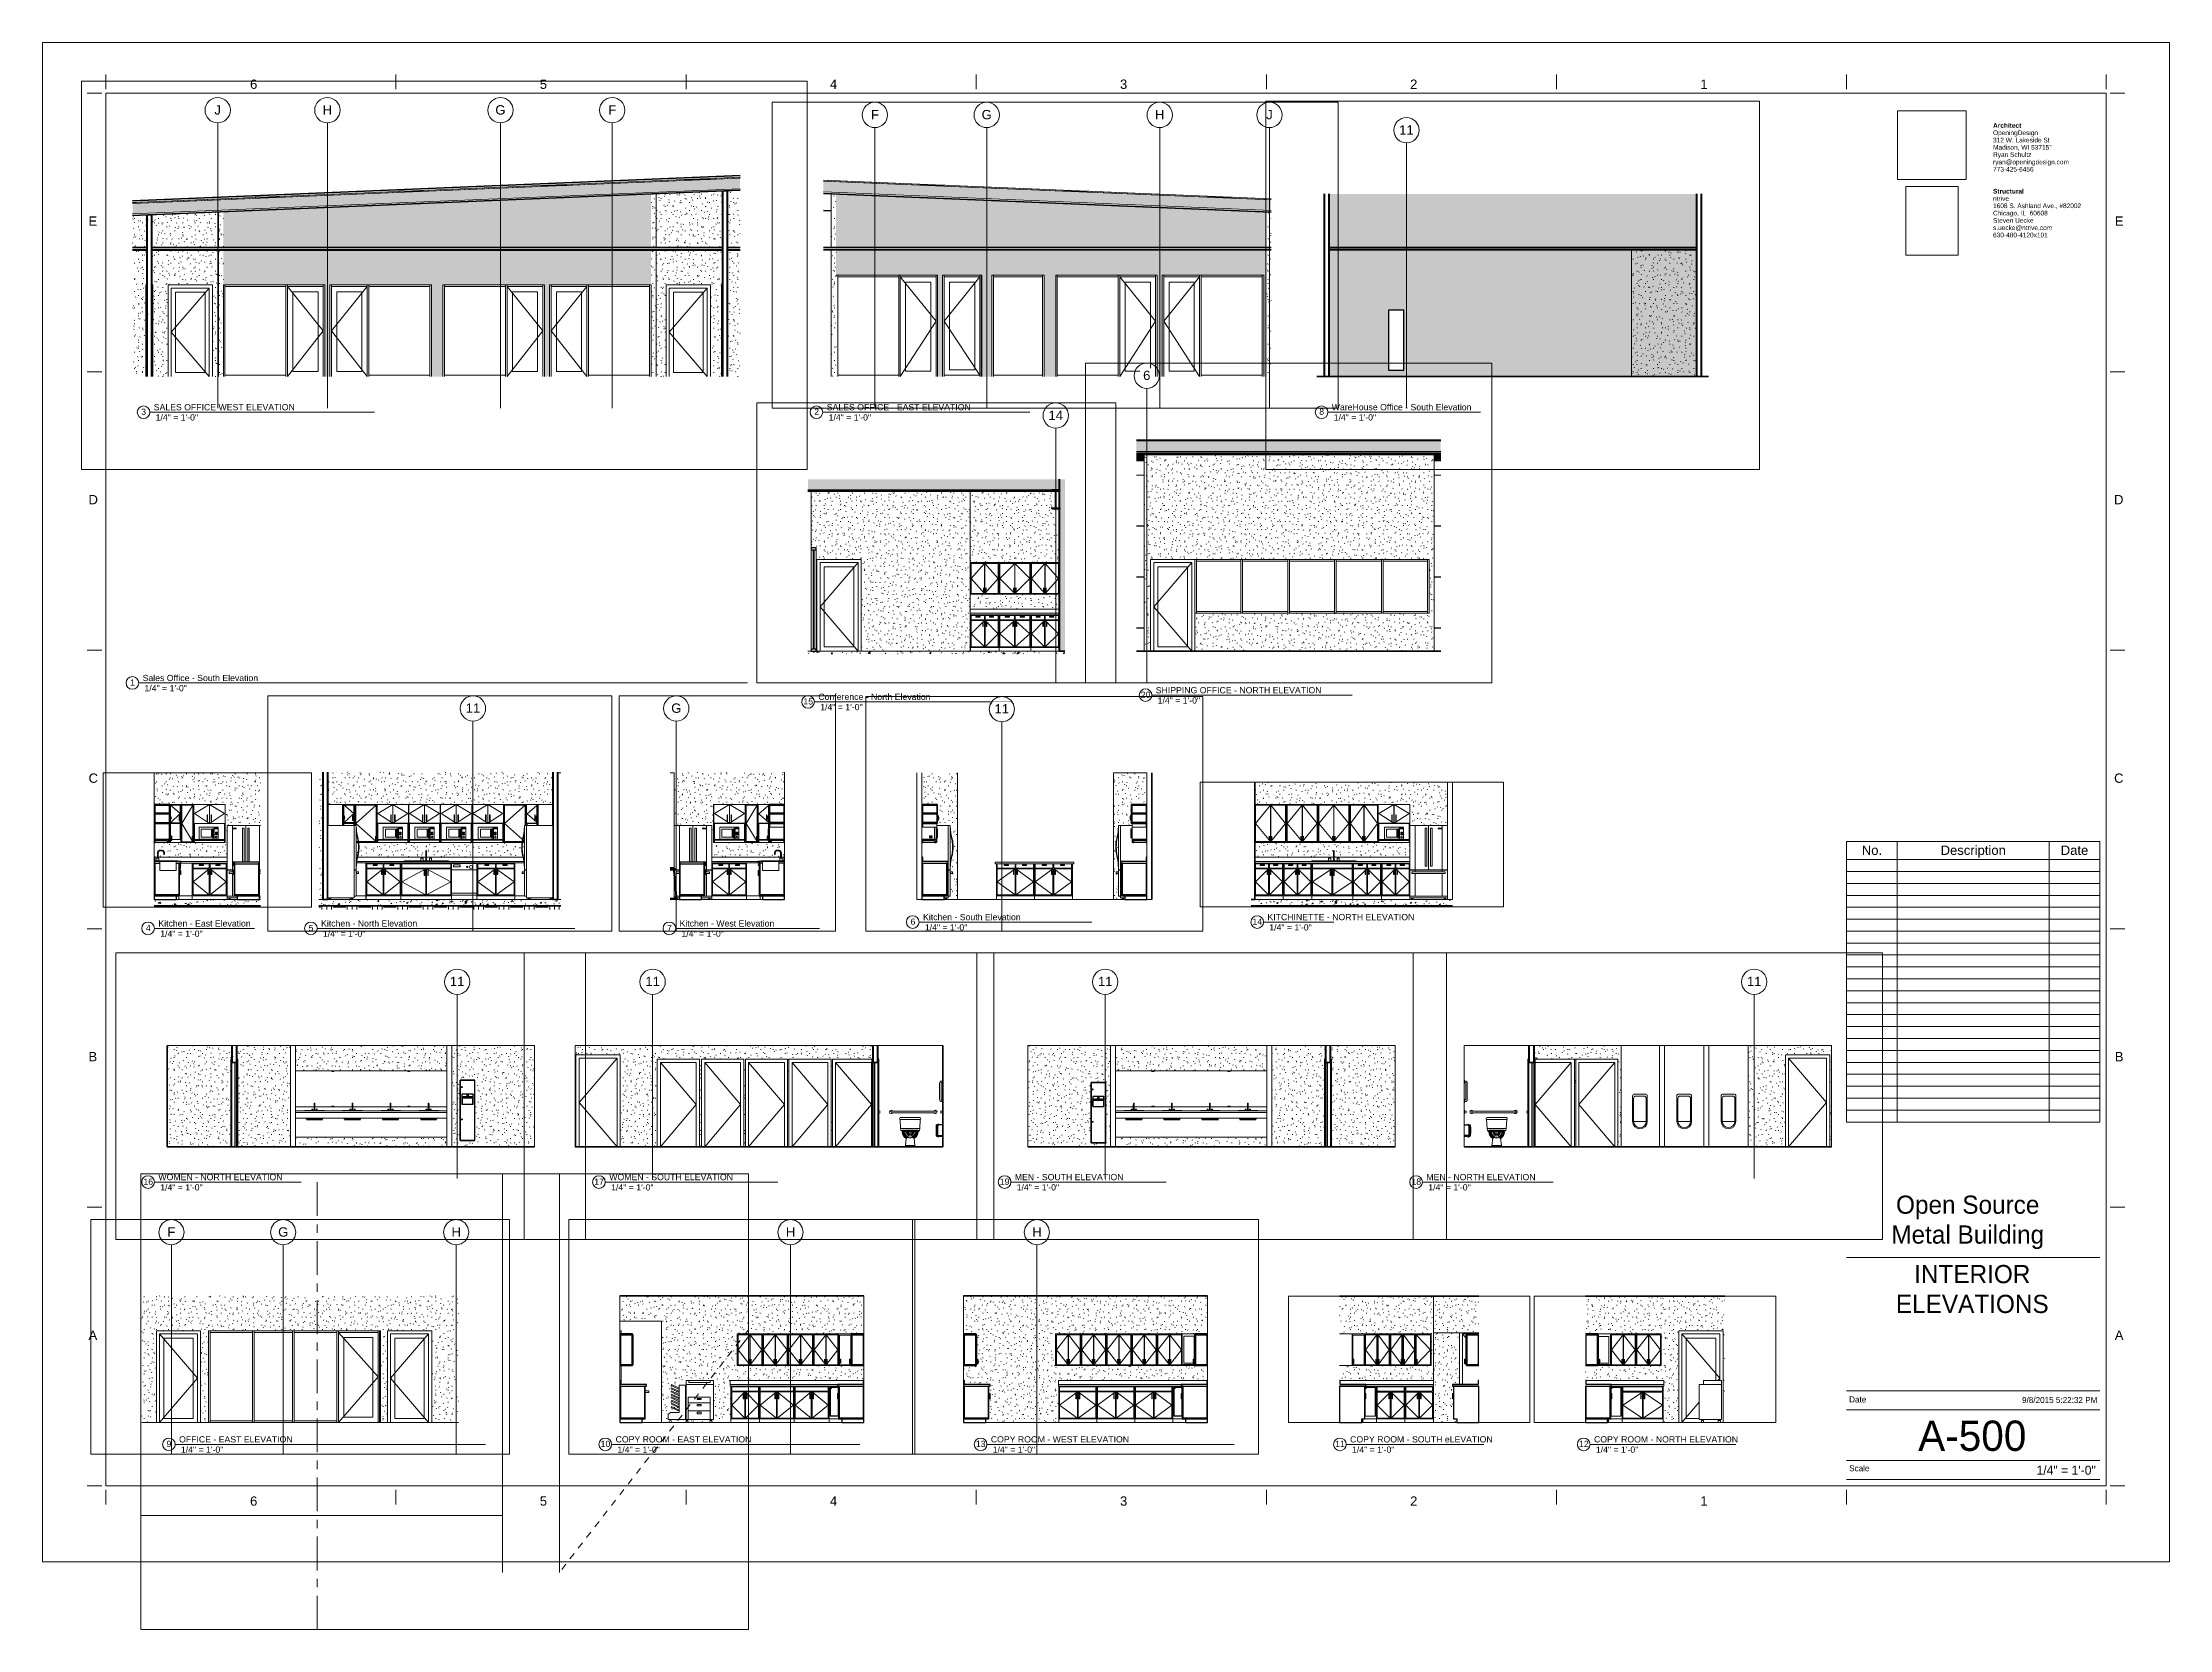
# Paper-space layout 'Layout1' of a CAD drawing. Header units: inches. Extents: x -1.9 to 40.1, y 0 to 31.3.
# The model-space entities are those that its viewports show. They can reach past a viewport. Long polylines and large blocks are cut down to what shows.
import ezdxf

# ---------------------------------------------------------------- set-up
doc = ezdxf.new("R2010")
doc.units = ezdxf.units.IN
doc.header["$MEASUREMENT"] = 0
for name, pattern in [('Dash', [0.25, 0.125, -0.125]), ('Dash 1_16_', [0.125, 0.0625, -0.0625]), ('Grid Line 1_2_', [0.875, 0.5, -0.125, 0.125, -0.125]), ('Overhead', [0.15625, 0.09375, -0.0625])]:
    doc.linetypes.add(name, pattern=pattern)
for name, color, linetype, lineweight in [('A-CLNG', 13, 'Continuous', 18), ('A-DETL-THIN', 151, 'Continuous', 9), ('A-DOOR', 31, 'Continuous', 18), ('A-DOOR-FRAM', 31, 'Continuous', 9), ('A-DOOR-GLAZ', 31, 'Continuous', 9), ('A-GENM', 13, 'Continuous', 9), ('A-GLAZ-CURT', 52, 'Continuous', 9), ('A-GLAZ-CWMG', 51, 'Continuous', 9), ('A-ROOF', 132, 'Continuous', 18), ('A-ROOF-PATT', 132, 'Continuous', 60), ('A-WALL', 113, 'Continuous', 18), ('A-WALL-PATT', 111, 'Continuous', 18), ('C-BLDG-PADS', 91, 'Continuous', 9), ('C-TOPO', 7, 'Continuous', 9), ('G-ANNO-SCHD', 231, 'Continuous', 9), ('G-ANNO-TTLB', 6, 'Continuous', 9), ('G-ANNO-TTLB-MEDM', 33, 'Continuous', 20), ('G-ANNO-TTLB-THIN', 151, 'Continuous', 9), ('I-FURN', 30, 'Continuous', 9), ('I-FURN-PNLS', 30, 'Continuous', 9), ('I-WALL', 2, 'Continuous', 18), ('L-SITE-WALL', 31, 'Continuous', 18), ('P-SANR-FIXT', 6, 'Continuous', 9), ('Q-CASE', 31, 'Continuous', 9), ('Q-CASE-HDLN', 31, 'Dash', 9), ('Q-SPCQ', 91, 'Continuous', 9), ('S-BEAM', 12, 'Continuous', 9), ('S-GRID', 1, 'Continuous', 9), ('S-GRID-IDEN', 1, 'Continuous', 9)]:
    doc.layers.add(name, color=color, linetype=linetype, lineweight=lineweight)
doc.layers.add('G-ANNO-NPLT', color=191, linetype='Continuous', plot=False)
doc.styles.add('Arial', font='arial.ttf', dxfattribs={"height": 8.851796})
doc.styles.add('Arial_1', font='arial.ttf', dxfattribs={"height": 0.122942})
doc.styles.add('Arial_2', font='arial.ttf', dxfattribs={"height": 0.092206})
doc.styles.add('Arial_3', font='arial.ttf', dxfattribs={"height": 0.184412})
doc.styles.add('Century Gothic', font='GOTHIC.TTF', dxfattribs={"height": 0.359278})
doc.styles.add('Century Gothic_1', font='GOTHIC.TTF', dxfattribs={"height": 0.119759})
doc.styles.add('Century Gothic_2', font='GOTHIC.TTF', dxfattribs={"height": 0.179639})
doc.styles.add('Century Gothic_3', font='GOTHIC.TTF', dxfattribs={"height": 0.598797})
picture_1 = doc.add_image_def('image1.png', size_in_pixel=(1125, 1483))
picture_2 = doc.add_image_def('image2.jpg', size_in_pixel=(939, 939))
pattern_1 = [(0, (0, 0), (15.36, 3.84), [0.634, -10.886, 0.634, -10.886, -61.44]), (0, (0, 0), (15.36, 3.84), [-23.04, 0.634, -22.406, 0.634, -10.886, -26.88]), (0, (0, 0), (15.36, 3.84), [-57.6, 0.634, -7.046, 0.634, -18.566]), (120, (5.76, 1.92), (-11.0055376, 11.38215), [0.634, -10.886, 0.634, -10.886, -61.44]), (120, (5.76, 1.92), (-11.0055376, 11.38215), [-23.04, 0.634, -22.406, 0.634, -10.886, -26.88]), (120, (5.76, 1.92), (-11.0055376, 11.38215), [-57.6, 0.634, -7.046, 0.634, -18.566]), (240, (7.68, 9.6), (-4.3544624, -15.22215), [0.634, -10.886, 0.634, -10.886, -61.44]), (240, (7.68, 9.6), (-4.3544624, -15.22215), [-23.04, 0.634, -22.406, 0.634, -10.886, -26.88]), (240, (7.68, 9.6), (-4.3544624, -15.22215), [-57.6, 0.634, -7.046, 0.634, -18.566])]
pattern_2 = [(0, (-1051.227, 0), (15.36, 3.84), [0.634, -10.886, 0.634, -10.886, -61.44]), (0, (-1051.227, 0), (15.36, 3.84), [-23.04, 0.634, -22.406, 0.634, -10.886, -26.88]), (0, (-1051.227, 0), (15.36, 3.84), [-57.6, 0.634, -7.046, 0.634, -18.566]), (120, (-1045.467, 1.92), (-11.005538, 11.38215), [0.634, -10.886, 0.634, -10.886, -61.44]), (120, (-1045.467, 1.92), (-11.005538, 11.38215), [-23.04, 0.634, -22.406, 0.634, -10.886, -26.88]), (120, (-1045.467, 1.92), (-11.005538, 11.38215), [-57.6, 0.634, -7.046, 0.634, -18.566]), (240, (-1043.547, 9.6), (-4.354462, -15.22215), [0.634, -10.886, 0.634, -10.886, -61.44]), (240, (-1043.547, 9.6), (-4.354462, -15.22215), [-23.04, 0.634, -22.406, 0.634, -10.886, -26.88]), (240, (-1043.547, 9.6), (-4.354462, -15.22215), [-57.6, 0.634, -7.046, 0.634, -18.566])]
pattern_3 = [(50, (0, 0), (13.77135, -1.20496), [1.44, -15.84]), (355, (0, 0), (-2.66442, 14.44218), [1.152, -12.672]), (100.451, (1.148, -0.1), (11.10708, 13.23737), [1.224, -13.462]), (46.184, (0, 3.84), (20.49128, -3.17785), [2.16, -23.76]), (96.636, (1.708, 3.575), (17.94587, 18.70315), [1.836, -20.193]), (351.184, (0, 3.84), (17.9454, 18.7026), [1.728, -19.008]), (21, (1.92, 2.88), (11.46052, -7.73037), [1.44, -15.84]), (326, (1.92, 2.88), (4.67135, 13.92315), [1.152, -12.672]), (71.451, (2.875, 2.236), (16.13207, 6.19284), [1.224, -13.462]), (37.5, (0, 0), (0.233123, 6.39175), [0.634, -11.885, 0.634, -12.23, -12.72]), (37.5, (0, 0), (0.233123, 6.39175), [-25.382, 0.634, -12.086]), (7.5, (0, 0), (5.05073, 7.57304), [0.634, -6.701, 0.634, -11.597, -4.848]), (7.5, (0, 0), (5.05073, 7.57304), [-19.565, 0.634, -4.214]), (327.5, (-4.282, 0), (10.24958, -0.43289), [0.634, -4.166, 0.634, -14.342, -19.872]), (327.5, (-4.282, 0), (10.24958, -0.43289), [-19.776, 0.634, -19.238]), (317.5, (-6.202, 0), (11.19739, 1.922144), [0.634, -5.606, 0.634, -9.312, -14.112]), (317.5, (-6.202, 0), (11.19739, 1.922144), [-16.186, 0.634, -13.478])]
pattern_4 = [(0, (688.848, 0), (15.36, 3.84), [0.634, -10.886, 0.634, -10.886, -61.44]), (0, (688.848, 0), (15.36, 3.84), [-23.04, 0.634, -22.406, 0.634, -10.886, -26.88]), (0, (688.848, 0), (15.36, 3.84), [-57.6, 0.634, -7.046, 0.634, -18.566]), (120, (694.608, 1.92), (-11.00554, 11.38215), [0.634, -10.886, 0.634, -10.886, -61.44]), (120, (694.608, 1.92), (-11.00554, 11.38215), [-23.04, 0.634, -22.406, 0.634, -10.886, -26.88]), (120, (694.608, 1.92), (-11.00554, 11.38215), [-57.6, 0.634, -7.046, 0.634, -18.566]), (240, (696.528, 9.6), (-4.35446, -15.22215), [0.634, -10.886, 0.634, -10.886, -61.44]), (240, (696.528, 9.6), (-4.35446, -15.22215), [-23.04, 0.634, -22.406, 0.634, -10.886, -26.88]), (240, (696.528, 9.6), (-4.35446, -15.22215), [-57.6, 0.634, -7.046, 0.634, -18.566])]
pattern_5 = [(0, (-2070.098, 0), (15.36, 3.84), [0.634, -10.886, 0.634, -10.886, -61.44]), (0, (-2070.098, 0), (15.36, 3.84), [-23.04, 0.634, -22.406, 0.634, -10.886, -26.88]), (0, (-2070.098, 0), (15.36, 3.84), [-57.6, 0.634, -7.046, 0.634, -18.566]), (120, (-2064.338, 1.92), (-11.0055376, 11.38215), [0.634, -10.886, 0.634, -10.886, -61.44]), (120, (-2064.338, 1.92), (-11.0055376, 11.38215), [-23.04, 0.634, -22.406, 0.634, -10.886, -26.88]), (120, (-2064.338, 1.92), (-11.0055376, 11.38215), [-57.6, 0.634, -7.046, 0.634, -18.566]), (240, (-2062.418, 9.6), (-4.3544624, -15.22215), [0.634, -10.886, 0.634, -10.886, -61.44]), (240, (-2062.418, 9.6), (-4.3544624, -15.22215), [-23.04, 0.634, -22.406, 0.634, -10.886, -26.88]), (240, (-2062.418, 9.6), (-4.3544624, -15.22215), [-57.6, 0.634, -7.046, 0.634, -18.566])]
pattern_6 = [(0, (-2283.209, 0), (15.36, 3.84), [0.634, -10.886, 0.634, -10.886, -61.44]), (0, (-2283.209, 0), (15.36, 3.84), [-23.04, 0.634, -22.406, 0.634, -10.886, -26.88]), (0, (-2283.209, 0), (15.36, 3.84), [-57.6, 0.634, -7.046, 0.634, -18.566]), (120, (-2277.449, 1.92), (-11.0055376, 11.3821502), [0.634, -10.886, 0.634, -10.886, -61.44]), (120, (-2277.449, 1.92), (-11.0055376, 11.3821502), [-23.04, 0.634, -22.406, 0.634, -10.886, -26.88]), (120, (-2277.449, 1.92), (-11.0055376, 11.3821502), [-57.6, 0.634, -7.046, 0.634, -18.566]), (240, (-2275.529, 9.6), (-4.3544624, -15.2221502), [0.634, -10.886, 0.634, -10.886, -61.44]), (240, (-2275.529, 9.6), (-4.3544624, -15.2221502), [-23.04, 0.634, -22.406, 0.634, -10.886, -26.88]), (240, (-2275.529, 9.6), (-4.3544624, -15.2221502), [-57.6, 0.634, -7.046, 0.634, -18.566])]
pattern_7 = [(0, (-4414.406, 0), (15.36, 3.84), [0.634, -10.886, 0.634, -10.886, -61.44]), (0, (-4414.406, 0), (15.36, 3.84), [-23.04, 0.634, -22.406, 0.634, -10.886, -26.88]), (0, (-4414.406, 0), (15.36, 3.84), [-57.6, 0.634, -7.046, 0.634, -18.566]), (120, (-4408.646, 1.92), (-11.0055376, 11.3821502), [0.634, -10.886, 0.634, -10.886, -61.44]), (120, (-4408.646, 1.92), (-11.0055376, 11.3821502), [-23.04, 0.634, -22.406, 0.634, -10.886, -26.88]), (120, (-4408.646, 1.92), (-11.0055376, 11.3821502), [-57.6, 0.634, -7.046, 0.634, -18.566]), (240, (-4406.726, 9.6), (-4.3544624, -15.2221502), [0.634, -10.886, 0.634, -10.886, -61.44]), (240, (-4406.726, 9.6), (-4.3544624, -15.2221502), [-23.04, 0.634, -22.406, 0.634, -10.886, -26.88]), (240, (-4406.726, 9.6), (-4.3544624, -15.2221502), [-57.6, 0.634, -7.046, 0.634, -18.566])]
pattern_8 = [(0, (3266.073, 0), (15.36, 3.84), [0.634, -10.886, 0.634, -10.886, -61.44]), (0, (3266.073, 0), (15.36, 3.84), [-23.04, 0.634, -22.406, 0.634, -10.886, -26.88]), (0, (3266.073, 0), (15.36, 3.84), [-57.6, 0.634, -7.046, 0.634, -18.566]), (120, (3271.833, 1.92), (-11.005538, 11.38215), [0.634, -10.886, 0.634, -10.886, -61.44]), (120, (3271.833, 1.92), (-11.005538, 11.38215), [-23.04, 0.634, -22.406, 0.634, -10.886, -26.88]), (120, (3271.833, 1.92), (-11.005538, 11.38215), [-57.6, 0.634, -7.046, 0.634, -18.566]), (240, (3273.753, 9.6), (-4.354462, -15.22215), [0.634, -10.886, 0.634, -10.886, -61.44]), (240, (3273.753, 9.6), (-4.354462, -15.22215), [-23.04, 0.634, -22.406, 0.634, -10.886, -26.88]), (240, (3273.753, 9.6), (-4.354462, -15.22215), [-57.6, 0.634, -7.046, 0.634, -18.566])]
pattern_9 = [(0, (-6616.111, 0), (15.36, 3.84), [0.634, -10.886, 0.634, -10.886, -61.44]), (0, (-6616.111, 0), (15.36, 3.84), [-23.04, 0.634, -22.406, 0.634, -10.886, -26.88]), (0, (-6616.111, 0), (15.36, 3.84), [-57.6, 0.634, -7.046, 0.634, -18.566]), (120, (-6610.351, 1.92), (-11.0055376, 11.3821502), [0.634, -10.886, 0.634, -10.886, -61.44]), (120, (-6610.351, 1.92), (-11.0055376, 11.3821502), [-23.04, 0.634, -22.406, 0.634, -10.886, -26.88]), (120, (-6610.351, 1.92), (-11.0055376, 11.3821502), [-57.6, 0.634, -7.046, 0.634, -18.566]), (240, (-6608.431, 9.6), (-4.3544624, -15.2221502), [0.634, -10.886, 0.634, -10.886, -61.44]), (240, (-6608.431, 9.6), (-4.3544624, -15.2221502), [-23.04, 0.634, -22.406, 0.634, -10.886, -26.88]), (240, (-6608.431, 9.6), (-4.3544624, -15.2221502), [-57.6, 0.634, -7.046, 0.634, -18.566])]
pattern_10 = [(0, (5223.469, 0), (15.36, 3.84), [0.634, -10.886, 0.634, -10.886, -61.44]), (0, (5223.469, 0), (15.36, 3.84), [-23.04, 0.634, -22.406, 0.634, -10.886, -26.88]), (0, (5223.469, 0), (15.36, 3.84), [-57.6, 0.634, -7.046, 0.634, -18.566]), (120, (5229.229, 1.92), (-11.00554, 11.38215), [0.634, -10.886, 0.634, -10.886, -61.44]), (120, (5229.229, 1.92), (-11.00554, 11.38215), [-23.04, 0.634, -22.406, 0.634, -10.886, -26.88]), (120, (5229.229, 1.92), (-11.00554, 11.38215), [-57.6, 0.634, -7.046, 0.634, -18.566]), (240, (5231.149, 9.6), (-4.35446, -15.22215), [0.634, -10.886, 0.634, -10.886, -61.44]), (240, (5231.149, 9.6), (-4.35446, -15.22215), [-23.04, 0.634, -22.406, 0.634, -10.886, -26.88]), (240, (5231.149, 9.6), (-4.35446, -15.22215), [-57.6, 0.634, -7.046, 0.634, -18.566])]
pattern_11 = [(0, (-6629.785, 0), (15.36, 3.84), [0.634, -10.886, 0.634, -10.886, -61.44]), (0, (-6629.785, 0), (15.36, 3.84), [-23.04, 0.634, -22.406, 0.634, -10.886, -26.88]), (0, (-6629.785, 0), (15.36, 3.84), [-57.6, 0.634, -7.046, 0.634, -18.566]), (120, (-6624.025, 1.92), (-11.0055376, 11.3821502), [0.634, -10.886, 0.634, -10.886, -61.44]), (120, (-6624.025, 1.92), (-11.0055376, 11.3821502), [-23.04, 0.634, -22.406, 0.634, -10.886, -26.88]), (120, (-6624.025, 1.92), (-11.0055376, 11.3821502), [-57.6, 0.634, -7.046, 0.634, -18.566]), (240, (-6622.105, 9.6), (-4.3544624, -15.2221502), [0.634, -10.886, 0.634, -10.886, -61.44]), (240, (-6622.105, 9.6), (-4.3544624, -15.2221502), [-23.04, 0.634, -22.406, 0.634, -10.886, -26.88]), (240, (-6622.105, 9.6), (-4.3544624, -15.2221502), [-57.6, 0.634, -7.046, 0.634, -18.566])]
pattern_12 = [(0, (6170.922, 0), (15.36, 3.84), [0.634, -10.886, 0.634, -10.886, -61.44]), (0, (6170.922, 0), (15.36, 3.84), [-23.04, 0.634, -22.406, 0.634, -10.886, -26.88]), (0, (6170.922, 0), (15.36, 3.84), [-57.6, 0.634, -7.046, 0.634, -18.566]), (120, (6176.682, 1.92), (-11.00554, 11.38215), [0.634, -10.886, 0.634, -10.886, -61.44]), (120, (6176.682, 1.92), (-11.00554, 11.38215), [-23.04, 0.634, -22.406, 0.634, -10.886, -26.88]), (120, (6176.682, 1.92), (-11.00554, 11.38215), [-57.6, 0.634, -7.046, 0.634, -18.566]), (240, (6178.602, 9.6), (-4.35446, -15.22215), [0.634, -10.886, 0.634, -10.886, -61.44]), (240, (6178.602, 9.6), (-4.35446, -15.22215), [-23.04, 0.634, -22.406, 0.634, -10.886, -26.88]), (240, (6178.602, 9.6), (-4.35446, -15.22215), [-57.6, 0.634, -7.046, 0.634, -18.566])]
pattern_13 = [(161.57, (6560.037, 0.24), (-1.92045124, 0.00015035), [0, -13.661, 1.517, 0]), (18.43, (6559.557, 0.24), (-1.92045124, -0.00015035), [0, -13.661, 1.517, 0]), (108.43, (6560.037, 0.24), (0.95996907, -4.80073665), [4.553, -10.625]), (71.57, (6559.557, 0.24), (0.95996907, 4.80073665), [4.553, -10.625])]
pattern_14 = [(0, (6559.797, 0), (15.36, 3.84), [0.634, -10.886, 0.634, -10.886, -61.44]), (0, (6559.797, 0), (15.36, 3.84), [-23.04, 0.634, -22.406, 0.634, -10.886, -26.88]), (0, (6559.797, 0), (15.36, 3.84), [-57.6, 0.634, -7.046, 0.634, -18.566]), (120, (6565.557, 1.92), (-11.00554, 11.38215), [0.634, -10.886, 0.634, -10.886, -61.44]), (120, (6565.557, 1.92), (-11.00554, 11.38215), [-23.04, 0.634, -22.406, 0.634, -10.886, -26.88]), (120, (6565.557, 1.92), (-11.00554, 11.38215), [-57.6, 0.634, -7.046, 0.634, -18.566]), (240, (6567.477, 9.6), (-4.35446, -15.22215), [0.634, -10.886, 0.634, -10.886, -61.44]), (240, (6567.477, 9.6), (-4.35446, -15.22215), [-23.04, 0.634, -22.406, 0.634, -10.886, -26.88]), (240, (6567.477, 9.6), (-4.35446, -15.22215), [-57.6, 0.634, -7.046, 0.634, -18.566])]

psp = doc.layouts.get("Layout1")

# ---------------------------------------------------------------- texts
at = {"layer": 'G-ANNO-TTLB', "line_spacing_factor": 0.938532, "style": 'Arial_1'}
for s, insert, char_height, width, attachment_point in [('1', (-0.161, 18.761), 0.123, 0.114, 2), ('Sales Office - South Elevation', (0.038, 18.851), 0.12294, 2.7195, 1), (' 1/4" = 1\'-0"', (0.027, 18.648), 0.12294, 1.053, 1)]:
    psp.add_mtext(s, dxfattribs=dict(at, insert=insert, char_height=char_height, width=width, attachment_point=attachment_point))

msp = doc.modelspace()

# ---------------------------------------------------------------- blocks, each defined once
blk = doc.blocks.new('Viewport - View Title 2-605014-INTERIOR ELEVATIONS')
at = {"layer": 'G-ANNO-TTLB'}
for start, end in [(0, 180), (180, 360)]:
    blk.add_arc((-0.125, 0), 0.125, start, end, dxfattribs=at)
blk = doc.blocks.new('OSMB - E1 30 x 42 Horizontal - E1 30x42 Horizontal-548724-INTERIOR ELEVATIONS')
at = {"layer": 'G-ANNO-TTLB-MEDM'}
for p, q in [((1.159, 29.014), (0.872, 29.014)), ((1.24, 29.094), (1.24, 29.381)), ((1.24, 29.014), (1.24, 1.514)), ((40.74, 29.014), (1.24, 29.014)), ((6.969, 29.094), (6.969, 29.381)), ((12.698, 29.094), (12.698, 29.381)), ((18.427, 29.094), (18.427, 29.381)), ((24.156, 29.094), (24.156, 29.381)), ((29.885, 29.094), (29.885, 29.381)), ((35.615, 29.094), (35.615, 29.381)), ((40.74, 29.094), (40.74, 29.381)), ((40.82, 29.014), (41.108, 29.014)), ((1.159, 23.514), (0.872, 23.514)), ((40.82, 23.514), (41.108, 23.514)), ((1.159, 18.014), (0.872, 18.014)), ((40.82, 18.014), (41.108, 18.014)), ((40.615, 14.233), (35.615, 14.233)), ((1.159, 12.514), (0.872, 12.514)), ((40.82, 12.514), (41.108, 12.514)), ((1.159, 7.014), (0.872, 7.014)), ((40.82, 7.014), (41.108, 7.014)), ((1.159, 1.514), (0.872, 1.514)), ((1.24, 1.514), (40.74, 1.514)), ((1.24, 1.433), (1.24, 1.146)), ((6.969, 1.433), (6.969, 1.146)), ((12.698, 1.433), (12.698, 1.146)), ((18.427, 1.433), (18.427, 1.146)), ((24.156, 1.433), (24.156, 1.146)), ((29.885, 1.433), (29.885, 1.146)), ((40.615, 1.639), (35.615, 1.639)), ((35.615, 1.433), (35.615, 1.146)), ((40.74, 1.433), (40.74, 1.146)), ((40.82, 1.514), (41.108, 1.514))]:
    blk.add_line(p, q, dxfattribs=at)
at = {"layer": 'G-ANNO-TTLB-THIN'}
for p, q in [((-0.01, 30.014), (41.99, 30.014)), ((-0.01, 0.014), (-0.01, 30.014)), ((41.99, 0.014), (41.99, 30.014)), ((35.615, 3.389), (40.615, 3.389)), ((35.615, 3.014), (40.615, 3.014)), ((35.615, 2.014), (40.615, 2.014)), ((-0.01, 0.014), (41.99, 0.014))]:
    blk.add_line(p, q, dxfattribs=at)
at = {"layer": 'G-ANNO-TTLB', "bg_fill": 3, "box_fill_scale": 1.25, "bg_fill_color": 0, "bg_fill_transparency": 0}
for s, insert, char_height, width, attachment_point, line_spacing_factor, style in [('\\fArial|b1|i0|c0|p34|;Architect', (38.506, 28.422), 0.09221, 0.59069, 1, 0.938532, 'Arial_2'), ('\\fArial|b1|i0|c0|p34|;Structural', (38.506, 27.124), 0.09221, 0.64856, 1, 0.938532, 'Arial_2'), ('Open Source\\PMetal Building', (38.006, 7.244), 0.35928, 4.0275, 2, 0.984117, 'Century Gothic')]:
    blk.add_mtext(s, dxfattribs=dict(at, insert=insert, char_height=char_height, width=width, attachment_point=attachment_point, line_spacing_factor=line_spacing_factor, style=style))
at = {"layer": 'G-ANNO-TTLB'}
image = blk.add_image(picture_2, insert=(36.619, 27.31), size_in_units=(1.358, 1.358), dxfattribs=at)
image.dxf.flags = 7
image = blk.add_image(picture_1, insert=(36.787, 25.812), size_in_units=(1.03, 1.357), dxfattribs=at)
image.dxf.flags = 7
at = {"layer": 'G-ANNO-TTLB-MEDM'}
blk.add_line((35.615, 6.02), (40.615, 6.02), dxfattribs=at)
at = {"layer": 'G-ANNO-TTLB', "attachment_point": 1, "bg_fill": 3, "box_fill_scale": 1.25, "bg_fill_color": 0, "bg_fill_transparency": 0}
for s, insert, char_height, width, line_spacing_factor, style in [('6', (4.088, 29.283), 0.184, 0.171, 0.938532, 'Arial_3'), ('5', (9.809, 29.283), 0.184, 0.171, 0.938532, 'Arial_3'), ('4', (15.538, 29.283), 0.184, 0.171, 0.938532, 'Arial_3'), ('3', (21.267, 29.283), 0.184, 0.171, 0.938532, 'Arial_3'), ('2', (26.996, 29.283), 0.184, 0.171, 0.938532, 'Arial_3'), ('1', (32.725, 29.283), 0.184, 0.171, 0.938532, 'Arial_3'), ('OpeningDesign', (38.506, 28.278), 0.09221, 1.03838, 0.938532, 'Arial_2'), ('ntrive', (38.506, 26.98), 0.0922, 0.37109, 0.938532, 'Arial_2'), ('E', (0.898, 26.579), 0.184, 0.20475, 0.938532, 'Arial_3'), ('D', (0.898, 21.079), 0.184, 0.2205, 0.938532, 'Arial_3'), ('C', (0.898, 15.579), 0.184, 0.2205, 0.938532, 'Arial_3'), ('B', (0.898, 10.079), 0.184, 0.20475, 0.938532, 'Arial_3'), ('A', (0.898, 4.579), 0.184, 0.20475, 0.938532, 'Arial_3'), ('Date', (35.665, 3.278), 0.1198, 0.4725, 0.984117, 'Century Gothic_1'), ('Scale', (35.665, 1.919), 0.1198, 0.5265, 0.984117, 'Century Gothic_1'), ('6', (4.088, 1.304), 0.184, 0.171, 0.938532, 'Arial_3'), ('5', (9.809, 1.304), 0.184, 0.171, 0.938532, 'Arial_3'), ('4', (15.538, 1.304), 0.184, 0.171, 0.938532, 'Arial_3'), ('3', (21.267, 1.304), 0.184, 0.171, 0.938532, 'Arial_3'), ('2', (26.996, 1.304), 0.184, 0.171, 0.938532, 'Arial_3'), ('1', (32.725, 1.304), 0.184, 0.171, 0.938532, 'Arial_3')]:
    blk.add_mtext(s, dxfattribs=dict(at, insert=insert, char_height=char_height, width=width, line_spacing_factor=line_spacing_factor, style=style))
at = {"layer": 'G-ANNO-TTLB', "char_height": 0.09221, "attachment_point": 1, "line_spacing_factor": 0.938532, "style": 'Arial_2', "bg_fill": 3, "box_fill_scale": 1.25, "bg_fill_color": 0, "bg_fill_transparency": 0}
for s, insert, width in [('312 W. Lakeside St', (38.506, 28.134), 1.31926), ('1608 S. Ashland Ave., #82002', (38.506, 26.836), 2.03762)]:
    blk.add_mtext(s, dxfattribs=dict(at, insert=insert, width=width))
at = {"layer": 'G-ANNO-TTLB-MEDM'}
blk.add_line((40.74, 29.014), (40.74, 1.514), dxfattribs=at)
at = {"layer": 'G-ANNO-TTLB', "char_height": 0.09221, "attachment_point": 1, "line_spacing_factor": 0.938532, "style": 'Arial_2', "bg_fill": 3, "box_fill_scale": 1.25, "bg_fill_color": 0, "bg_fill_transparency": 0}
for s, insert, width in [('Madison, WI 53715"', (38.506, 27.99), 1.36181), ('Chicago, IL  60608', (38.506, 26.692), 1.26649)]:
    blk.add_mtext(s, dxfattribs=dict(at, insert=insert, width=width))
at = {"layer": 'G-ANNO-TTLB', "line_spacing_factor": 0.938532, "bg_fill": 3, "box_fill_scale": 1.25, "bg_fill_color": 0, "bg_fill_transparency": 0}
for s, insert, char_height, width, attachment_point, style in [('Ryan Schultz', (38.506, 27.846), 0.09221, 0.88518, 1, 'Arial_2'), ('Steven Uecke', (38.506, 26.547), 0.09221, 0.94135, 1, 'Arial_2'), ('E', (41.082, 26.579), 0.184, 0.20475, 3, 'Arial_3'), ('D', (41.082, 21.079), 0.184, 0.2205, 3, 'Arial_3'), ('C', (41.082, 15.579), 0.184, 0.2205, 3, 'Arial_3'), ('B', (41.082, 10.079), 0.184, 0.20475, 3, 'Arial_3'), ('A', (41.082, 4.579), 0.184, 0.20475, 3, 'Arial_3')]:
    blk.add_mtext(s, dxfattribs=dict(at, insert=insert, char_height=char_height, width=width, attachment_point=attachment_point, style=style))
at = {"layer": 'G-ANNO-TTLB', "char_height": 0.09221, "attachment_point": 1, "line_spacing_factor": 0.938532, "style": 'Arial_2', "bg_fill": 3, "box_fill_scale": 1.25, "bg_fill_color": 0, "bg_fill_transparency": 0}
for s, insert, width in [('ryan@openingdesign.com', (38.506, 27.701), 1.75163), ('s.uecke@ntrive.com', (38.506, 26.403), 1.37543)]:
    blk.add_mtext(s, dxfattribs=dict(at, insert=insert, width=width))
for s, insert, width in [('773-425-6456', (38.506, 27.557), 0.93625), ('630-480-4120x101', (38.506, 26.259), 1.26308)]:
    blk.add_mtext(s, dxfattribs=dict(at, insert=insert, width=width))
blk = doc.blocks.new('W-Wide Flange - W18X50-651168-SALES OFFICE - EAST ELEVATION')
at = {"layer": 'S-BEAM', "color": 7}
for p, q in [((855.623, 157.69), (862.961, 157.385)), ((855.623, 157.12), (862.961, 156.814))]:
    blk.add_line(p, q, dxfattribs=at)
blk = doc.blocks.new('Grid - Grid Head - Circle-50561-SALES OFFICE - EAST ELEVATION')
at = {"layer": 'S-GRID-IDEN', "color": 7}
blk.add_circle((1010.461, 248.021), 12, dxfattribs=at)
blk = doc.blocks.new('Open Source Metal Building_Exterior_rvt-2-SALES OFFICE - EAST ELEVATION')
at = {"layer": 'A-ROOF-PATT', "lineweight": 9}
h = blk.add_hatch(dxfattribs=at)
h.set_pattern_fill('FP_5', style=0, pattern_type=2)
h.set_pattern_definition([(0, (0, 0), (0, 5.666), []), (90, (0, 0), (-5.666, 3e-16), [])])
h.paths.add_polyline_path([(1279.943, 167.464), (1279.943, 168.465), (855.623, 186.145), (855.623, 185.144), (1226.912, 169.674)], flags=0)
h = blk.add_hatch(dxfattribs=at)
h.set_pattern_fill('FP_6', color=8, style=0, pattern_type=2)
h.set_pattern_definition([(161.57, (0.24, 0.24), (-1.92045124, 0.00015035), [0, -13.661, 1.517, 0]), (18.43, (-0.24, 0.24), (-1.92045124, -0.00015035), [0, -13.661, 1.517, 0]), (108.43, (0.24, 0.24), (0.95996907, -4.80073665), [4.553, -10.625]), (71.57, (-0.24, 0.24), (0.95996907, 4.80073665), [4.553, -10.625])])
h.paths.add_polyline_path([(1279.943, 157.455), (1279.943, 167.464), (855.623, 185.144), (855.623, 175.135), (1226.912, 159.665)], flags=0)
at = {"layer": 'A-ROOF', "color": 250}
for p, q in [((855.622, 186.145), (1279.943, 168.465)), ((855.622, 185.144), (1279.944, 167.464)), ((855.623, 175.135), (1279.943, 157.455))]:
    blk.add_line(p, q, dxfattribs=at)
at = {"layer": 'A-ROOF', "color": 50, "lineweight": 60}
blk.add_line((855.623, 173.634), (1279.943, 155.954), dxfattribs=at)
at = {"layer": 'S-GRID', "linetype": 'Grid Line 1_2_'}
for p, q in [((904.461, -30), (904.461, 236.021)), ((1010.461, -30), (1010.461, 236.021)), ((1174.461, -30), (1174.461, 236.021)), ((1278.461, -30), (1278.461, 236.021))]:
    blk.add_line(p, q, dxfattribs=at)
at = {"lineweight": 9}
blk.add_blockref('W-Wide Flange - W18X50-651168-SALES OFFICE - EAST ELEVATION', (0, 0), dxfattribs=at)
at = {"layer": 'S-GRID-IDEN', "char_height": 8.852, "attachment_point": 2, "line_spacing_factor": 0.938532, "style": 'Arial', "bg_fill": 3, "box_fill_scale": 1.25, "bg_fill_color": 0, "bg_fill_transparency": 0}
for s, insert, width in [('F', (904.459, 252.74), 8.964), ('G', (1010.459, 252.74), 11.448), ('H', (1174.459, 252.74), 10.584), ('J', (1278.459, 252.74), 7.344)]:
    blk.add_mtext(s, dxfattribs=dict(at, insert=insert, width=width))
at = {"color": 130, "lineweight": 5}
for p in [(-106, 0), (0, 0), (164, 0), (268, 0)]:
    blk.add_blockref('Grid - Grid Head - Circle-50561-SALES OFFICE - EAST ELEVATION', p, dxfattribs=at)
blk = doc.blocks.new('Rectangular Mullion - 2_5_ x 5_ rectangular-700963-SALES OFFICE - EAST ELEVATION')
at = {"layer": 'A-GLAZ-CWMG'}
for p, q in [((869.211, 0), (869.211, 1.5)), ((927.086, 1.5), (869.211, 1.5)), ((927.086, 1.5), (927.086, 0))]:
    blk.add_line(p, q, dxfattribs=at)
blk = doc.blocks.new('Rectangular Mullion - 2_5_ x 5_ rectangular-547427-SALES OFFICE - EAST ELEVATION')
at = {"layer": 'A-GLAZ-CWMG'}
blk.add_line((869.211, 0), (869.211, 96), dxfattribs=at)
blk = doc.blocks.new('Door_Single_Storefront - one-700969-SALES OFFICE - EAST ELEVATION')
at = {"layer": 'A-DOOR', "linetype": 'Dash 1_16_', "lineweight": 9}
for p, q in [((928.586, 94.5), (962.461, 52.5)), ((962.461, 52.5), (928.586, 0))]:
    blk.add_line(p, q, dxfattribs=at)
at = {"layer": 'A-DOOR'}
for p, q in [((933.586, 5), (933.586, 89.5)), ((933.586, 89.5), (957.461, 89.5)), ((957.461, 89.5), (957.461, 5)), ((957.461, 5), (933.586, 5))]:
    blk.add_line(p, q, dxfattribs=at)
blk = doc.blocks.new('Rectangular Mullion - 2_5_ x 5_ rectangular-700964-SALES OFFICE - EAST ELEVATION')
at = {"layer": 'A-GLAZ-CWMG'}
for p, q in [((869.211, 94.5), (869.211, 96)), ((927.086, 96), (927.086, 94.5)), ((869.211, 94.5), (927.086, 94.5))]:
    blk.add_line(p, q, dxfattribs=at)
blk = doc.blocks.new('Rectangular Mullion - 2_5_ x 5_ rectangular-547424-SALES OFFICE - EAST ELEVATION')
at = {"layer": 'A-GLAZ-CWMG'}
for p, q in [((927.086, 96), (927.086, 0)), ((928.586, 0), (928.586, 96))]:
    blk.add_line(p, q, dxfattribs=at)
blk = doc.blocks.new('Rectangular Mullion - 2_5_ x 5_ rectangular-547429-SALES OFFICE - EAST ELEVATION')
at = {"layer": 'A-GLAZ-CWMG'}
blk.add_line((962.461, 96), (962.461, 0), dxfattribs=at)
blk = doc.blocks.new('Rectangular Mullion - 2_5_ x 5_ rectangular-700965-SALES OFFICE - EAST ELEVATION')
at = {"layer": 'A-GLAZ-CWMG'}
for p, q in [((928.586, 94.5), (928.586, 96)), ((962.461, 96), (962.461, 94.5)), ((928.586, 94.5), (962.461, 94.5))]:
    blk.add_line(p, q, dxfattribs=at)
blk = doc.blocks.new('Rectangular Mullion - 2_5_ x 5_ rectangular-704502-SALES OFFICE - EAST ELEVATION')
at = {"layer": 'A-GLAZ-CWMG'}
for p, q in [((1016.826, 0), (1016.826, 1.5)), ((1016.826, 1.5), (1063.461, 1.5)), ((1063.461, 1.5), (1063.461, 0))]:
    blk.add_line(p, q, dxfattribs=at)
blk = doc.blocks.new('Rectangular Mullion - 2_5_ x 5_ rectangular-546109-SALES OFFICE - EAST ELEVATION')
at = {"layer": 'A-GLAZ-CWMG'}
blk.add_line((1063.461, 0), (1063.461, 96), dxfattribs=at)
blk = doc.blocks.new('Door_Single_Storefront - one-704431-SALES OFFICE - EAST ELEVATION')
at = {"layer": 'A-DOOR', "linetype": 'Dash 1_16_', "lineweight": 9}
for p, q in [((1004.086, 94.5), (970.211, 52.5)), ((970.211, 52.5), (1004.086, 1.5))]:
    blk.add_line(p, q, dxfattribs=at)
at = {"layer": 'A-DOOR'}
for p, q in [((975.211, 6.5), (975.211, 89.5)), ((975.211, 89.5), (999.086, 89.5)), ((999.086, 89.5), (999.086, 6.5)), ((999.086, 6.5), (975.211, 6.5))]:
    blk.add_line(p, q, dxfattribs=at)
blk = doc.blocks.new('Rectangular Mullion - 2_5_ x 5_ rectangular-546107-SALES OFFICE - EAST ELEVATION')
at = {"layer": 'A-GLAZ-CWMG'}
for p, q in [((1004.086, 96), (1004.086, 0)), ((1005.586, 96), (1005.586, 0))]:
    blk.add_line(p, q, dxfattribs=at)
blk = doc.blocks.new('Rectangular Mullion - 2_5_ x 5_ rectangular-704432-SALES OFFICE - EAST ELEVATION')
at = {"layer": 'A-GLAZ-CWMG'}
blk.add_line((970.211, 96), (970.211, 0), dxfattribs=at)
blk = doc.blocks.new('Rectangular Mullion - 2_5_ x 5_ rectangular-700937-SALES OFFICE - EAST ELEVATION')
at = {"layer": 'A-GLAZ-CWMG'}
for p, q in [((970.211, 94.5), (970.211, 96)), ((1004.086, 96), (1004.086, 94.5)), ((1004.086, 94.5), (970.211, 94.5))]:
    blk.add_line(p, q, dxfattribs=at)
blk = doc.blocks.new('Rectangular Mullion - 2_5_ x 5_ rectangular-V3-SALES OFFICE - EAST ELEVATION')
at = {"layer": 'A-GLAZ-CWMG'}
for p, q in [((1077.336, 0), (1077.336, 1.5)), ((1135.211, 1.5), (1077.336, 1.5)), ((1135.211, 1.5), (1135.211, 0))]:
    blk.add_line(p, q, dxfattribs=at)
blk = doc.blocks.new('Rectangular Mullion - 2_5_ x 5_ rectangular-V4-SALES OFFICE - EAST ELEVATION')
at = {"layer": 'A-GLAZ-CWMG'}
blk.add_line((1077.336, 0), (1077.336, 96), dxfattribs=at)
blk = doc.blocks.new('Rectangular Mullion - 2_5_ x 5_ rectangular-700935-SALES OFFICE - EAST ELEVATION')
at = {"layer": 'A-GLAZ-CWMG'}
for p, q in [((1213.711, 0), (1213.711, 1.5)), ((1213.711, 1.5), (1271.586, 1.5)), ((1271.586, 1.5), (1271.586, 0))]:
    blk.add_line(p, q, dxfattribs=at)
blk = doc.blocks.new('Door_Single_Storefront - one-700971-SALES OFFICE - EAST ELEVATION')
at = {"layer": 'A-DOOR', "linetype": 'Dash 1_16_', "lineweight": 9}
for p, q in [((1212.211, 94.5), (1178.336, 52.5)), ((1178.336, 52.5), (1212.211, 0))]:
    blk.add_line(p, q, dxfattribs=at)
at = {"layer": 'A-DOOR'}
for p, q in [((1183.336, 5), (1183.336, 89.5)), ((1183.336, 89.5), (1207.211, 89.5)), ((1207.211, 89.5), (1207.211, 5)), ((1207.211, 5), (1183.336, 5))]:
    blk.add_line(p, q, dxfattribs=at)
blk = doc.blocks.new('Rectangular Mullion - 2_5_ x 5_ rectangular-700936-SALES OFFICE - EAST ELEVATION')
at = {"layer": 'A-GLAZ-CWMG'}
for p, q in [((1213.711, 94.5), (1213.711, 96)), ((1271.586, 96), (1271.586, 94.5)), ((1271.586, 94.5), (1213.711, 94.5))]:
    blk.add_line(p, q, dxfattribs=at)
blk = doc.blocks.new('Rectangular Mullion - 2_5_ x 5_ rectangular-546165-SALES OFFICE - EAST ELEVATION')
at = {"layer": 'A-GLAZ-CWMG'}
blk.add_line((1178.336, 96), (1178.336, 0), dxfattribs=at)
blk = doc.blocks.new('Rectangular Mullion - 2_5_ x 5_ rectangular-704503-SALES OFFICE - EAST ELEVATION')
at = {"layer": 'A-GLAZ-CWMG'}
for p, q in [((1016.826, 94.5), (1016.826, 96)), ((1063.461, 96), (1063.461, 94.5)), ((1063.461, 94.5), (1016.826, 94.5))]:
    blk.add_line(p, q, dxfattribs=at)
blk = doc.blocks.new('Rectangular Mullion - 2_5_ x 5_ rectangular-704430-SALES OFFICE - EAST ELEVATION')
at = {"layer": 'A-GLAZ-CWMG'}
for p, q in [((970.211, 0), (970.211, 1.5)), ((970.211, 1.5), (1004.086, 1.5)), ((1004.086, 1.5), (1004.086, 0))]:
    blk.add_line(p, q, dxfattribs=at)
blk = doc.blocks.new('Grid - Grid Head - Circle-50561-SALES OFFICE WEST ELEVATION')
at = {"layer": 'S-GRID-IDEN', "color": 7}
blk.add_circle((-1010.461, 252.535), 12, dxfattribs=at)
blk = doc.blocks.new('Open Source Metal Building_Exterior_rvt-3-SALES OFFICE WEST ELEVATION')
at = {"layer": 'A-ROOF-PATT', "lineweight": 9}
h = blk.add_hatch(dxfattribs=at)
h.set_pattern_fill('FP_8', style=0, pattern_type=2)
h.set_pattern_definition([(0, (-1051.227, 0), (0, 5.666), []), (90, (-1051.227, 0), (-5.666, 3e-16), [])])
h.paths.add_polyline_path([(-1359.166, 164.163), (-783.319, 188.157), (-783.319, 189.158), (-1359.166, 165.164)], flags=0)
h = blk.add_hatch(dxfattribs=at)
h.set_pattern_fill('FP_9', color=8, style=0, pattern_type=2)
h.set_pattern_definition([(161.57, (-1050.987, 0.24), (-1.9204512, 0.0001504), [0, -13.661, 1.517, 0]), (18.43, (-1051.467, 0.24), (-1.9204512, -0.0001504), [0, -13.661, 1.517, 0]), (108.43, (-1050.987, 0.24), (0.9599691, -4.8007366), [4.553, -10.625]), (71.57, (-1051.467, 0.24), (0.9599691, 4.8007366), [4.553, -10.625])])
h.paths.add_polyline_path([(-1359.166, 154.154), (-783.319, 178.148), (-783.319, 188.157), (-1359.166, 164.163)], flags=0)
at = {"layer": 'A-ROOF', "color": 50, "lineweight": 60}
for p, q in [((-783.319, 190.659), (-1359.167, 166.665)), ((-1359.166, 152.653), (-783.319, 176.647))]:
    blk.add_line(p, q, dxfattribs=at)
at = {"layer": 'A-ROOF', "color": 250}
for p, q in [((-1359.167, 165.164), (-783.319, 189.158)), ((-1359.168, 164.163), (-783.319, 188.157)), ((-1359.166, 154.154), (-783.319, 178.148))]:
    blk.add_line(p, q, dxfattribs=at)
at = {"layer": 'S-GRID', "linetype": 'Grid Line 1_2_'}
for p, q in [((-1278.461, -30), (-1278.461, 240.535)), ((-1174.461, -30), (-1174.461, 240.535)), ((-1010.461, -30), (-1010.461, 240.535)), ((-904.461, -30), (-904.461, 240.535))]:
    blk.add_line(p, q, dxfattribs=at)
at = {"layer": 'S-GRID-IDEN', "char_height": 8.852, "attachment_point": 2, "line_spacing_factor": 0.938532, "style": 'Arial', "bg_fill": 3, "box_fill_scale": 1.25, "bg_fill_color": 0, "bg_fill_transparency": 0}
for s, insert, width in [('J', (-1278.463, 257.254), 7.344), ('H', (-1174.463, 257.254), 10.584), ('G', (-1010.463, 257.254), 11.448), ('F', (-904.463, 257.254), 8.964)]:
    blk.add_mtext(s, dxfattribs=dict(at, insert=insert, width=width))
at = {"color": 130, "lineweight": 5}
for p in [(-268, 0), (-164, 0), (0, 0), (106, 0)]:
    blk.add_blockref('Grid - Grid Head - Circle-50561-SALES OFFICE WEST ELEVATION', p, dxfattribs=at)
blk = doc.blocks.new('Single-Flush - 36_ x 84_-340239-SALES OFFICE WEST ELEVATION')
at = {"layer": 'A-DOOR-FRAM'}
for p, q in [((-1346.711, 0), (-1346.711, 87)), ((-1346.711, 87), (-1345.711, 87)), ((-1340.961, 87), (-1339.961, 87)), ((-1339.961, 87), (-1339.961, 0))]:
    blk.add_line(p, q, dxfattribs=at)
blk = doc.blocks.new('Single-Glass 1 - 36_ x 84_-564710-SALES OFFICE WEST ELEVATION')
at = {"layer": 'A-DOOR-FRAM'}
for p in [(-801.04, 0), (-800.04, 87)]:
    blk.add_line(p, (-801.04, 87), dxfattribs=at)
blk = doc.blocks.new('Single-Glass 1 - 36_ x 84_-564716-SALES OFFICE WEST ELEVATION')
at = {"layer": 'A-DOOR', "linetype": 'Dash 1_16_', "lineweight": 9}
for p in [(-1286.395, 84), (-1286.395, 0)]:
    blk.add_line(p, (-1322.395, 42), dxfattribs=at)
at = {"layer": 'A-DOOR', "lineweight": 9}
for p, q in [((-1318.395, 4), (-1318.395, 80)), ((-1318.395, 80), (-1290.395, 80)), ((-1290.395, 80), (-1290.395, 4)), ((-1290.395, 4), (-1318.395, 4))]:
    blk.add_line(p, q, dxfattribs=at)
at = {"layer": 'A-DOOR-FRAM'}
for p, q in [((-1283.395, 87), (-1325.395, 87)), ((-1325.395, 87), (-1325.395, 0)), ((-1283.395, 0), (-1283.395, 87)), ((-1322.395, 84), (-1286.395, 84)), ((-1322.395, 0), (-1322.395, 84)), ((-1286.395, 84), (-1286.395, 0))]:
    blk.add_line(p, q, dxfattribs=at)
at = {"layer": 'A-DOOR-GLAZ'}
for p, q in [((-1318.395, 80), (-1290.395, 80)), ((-1318.395, 80), (-1318.395, 4)), ((-1290.395, 80), (-1290.395, 4)), ((-1318.395, 4), (-1290.395, 4))]:
    blk.add_line(p, q, dxfattribs=at)
blk = doc.blocks.new('Single-Glass 1 - 36_ x 84_-V5-SALES OFFICE WEST ELEVATION')
at = {"layer": 'A-DOOR', "linetype": 'Dash 1_16_', "lineweight": 9}
for p in [(-814.395, 84), (-814.395, 0)]:
    blk.add_line(p, (-850.395, 42), dxfattribs=at)
at = {"layer": 'A-DOOR', "lineweight": 9}
for p, q in [((-846.395, 4), (-846.395, 80)), ((-846.395, 80), (-818.395, 80)), ((-818.395, 80), (-818.395, 4)), ((-818.395, 4), (-846.395, 4))]:
    blk.add_line(p, q, dxfattribs=at)
at = {"layer": 'A-DOOR-FRAM'}
for p, q in [((-811.395, 87), (-853.395, 87)), ((-853.395, 87), (-853.395, 0)), ((-811.395, 0), (-811.395, 87)), ((-850.395, 84), (-814.395, 84)), ((-850.395, 0), (-850.395, 84)), ((-814.395, 84), (-814.395, 0))]:
    blk.add_line(p, q, dxfattribs=at)
at = {"layer": 'A-DOOR-GLAZ'}
for p, q in [((-846.395, 80), (-818.395, 80)), ((-846.395, 80), (-846.395, 4)), ((-818.395, 80), (-818.395, 4)), ((-846.395, 4), (-818.395, 4))]:
    blk.add_line(p, q, dxfattribs=at)
blk = doc.blocks.new('Rectangular Mullion - 2_5_ x 5_ rectangular-700935-SALES OFFICE WEST ELEVATION')
at = {"layer": 'A-GLAZ-CWMG'}
for p, q in [((-927.086, 0), (-927.086, 1.5)), ((-927.086, 1.5), (-869.211, 1.5)), ((-869.211, 1.5), (-869.211, 0))]:
    blk.add_line(p, q, dxfattribs=at)
blk = doc.blocks.new('Rectangular Mullion - 2_5_ x 5_ rectangular-612077-SALES OFFICE WEST ELEVATION')
at = {"layer": 'A-GLAZ-CWMG'}
blk.add_line((-869.211, 0), (-869.211, 87), dxfattribs=at)
blk = doc.blocks.new('Door_Single_Storefront - one-700946-SALES OFFICE WEST ELEVATION')
at = {"layer": 'A-DOOR', "linetype": 'Dash 1_16_', "lineweight": 9}
for p, q in [((-928.586, 85.5), (-962.461, 43.5)), ((-962.461, 43.5), (-928.586, 0))]:
    blk.add_line(p, q, dxfattribs=at)
at = {"layer": 'A-DOOR'}
for p, q in [((-957.461, 5), (-957.461, 80.5)), ((-957.461, 80.5), (-933.586, 80.5)), ((-933.586, 80.5), (-933.586, 5)), ((-933.586, 5), (-957.461, 5))]:
    blk.add_line(p, q, dxfattribs=at)
blk = doc.blocks.new('Rectangular Mullion - 2_5_ x 5_ rectangular-700936-SALES OFFICE WEST ELEVATION')
at = {"layer": 'A-GLAZ-CWMG'}
for p, q in [((-927.086, 85.5), (-927.086, 87)), ((-869.211, 87), (-869.211, 85.5)), ((-869.211, 85.5), (-927.086, 85.5))]:
    blk.add_line(p, q, dxfattribs=at)
blk = doc.blocks.new('Rectangular Mullion - 2_5_ x 5_ rectangular-612075-SALES OFFICE WEST ELEVATION')
at = {"layer": 'A-GLAZ-CWMG'}
for p, q in [((-928.586, 87), (-928.586, 0)), ((-927.086, 87), (-927.086, 0))]:
    blk.add_line(p, q, dxfattribs=at)
blk = doc.blocks.new('Rectangular Mullion - 2_5_ x 5_ rectangular-612079-SALES OFFICE WEST ELEVATION')
at = {"layer": 'A-GLAZ-CWMG'}
blk.add_line((-962.461, 87), (-962.461, 0), dxfattribs=at)
blk = doc.blocks.new('Rectangular Mullion - 2_5_ x 5_ rectangular-700937-SALES OFFICE WEST ELEVATION')
at = {"layer": 'A-GLAZ-CWMG'}
for p, q in [((-962.461, 85.5), (-962.461, 87)), ((-928.586, 87), (-928.586, 85.5)), ((-928.586, 85.5), (-962.461, 85.5))]:
    blk.add_line(p, q, dxfattribs=at)
blk = doc.blocks.new('Rectangular Mullion - 2_5_ x 5_ rectangular-700963-SALES OFFICE WEST ELEVATION')
at = {"layer": 'A-GLAZ-CWMG'}
for p, q in [((-1063.461, 0), (-1063.461, 1.5)), ((-1005.586, 1.5), (-1063.461, 1.5)), ((-1005.586, 1.5), (-1005.586, 0))]:
    blk.add_line(p, q, dxfattribs=at)
blk = doc.blocks.new('Rectangular Mullion - 2_5_ x 5_ rectangular-612005-SALES OFFICE WEST ELEVATION')
at = {"layer": 'A-GLAZ-CWMG'}
blk.add_line((-1063.461, 0), (-1063.461, 87), dxfattribs=at)
blk = doc.blocks.new('Door_Single_Storefront - one-700967-SALES OFFICE WEST ELEVATION')
at = {"layer": 'A-DOOR', "linetype": 'Dash 1_16_', "lineweight": 9}
for p, q in [((-1004.086, 85.5), (-970.211, 43.5)), ((-970.211, 43.5), (-1004.086, 0))]:
    blk.add_line(p, q, dxfattribs=at)
at = {"layer": 'A-DOOR'}
for p, q in [((-999.086, 5), (-999.086, 80.5)), ((-999.086, 80.5), (-975.211, 80.5)), ((-975.211, 80.5), (-975.211, 5)), ((-975.211, 5), (-999.086, 5))]:
    blk.add_line(p, q, dxfattribs=at)
blk = doc.blocks.new('Rectangular Mullion - 2_5_ x 5_ rectangular-700964-SALES OFFICE WEST ELEVATION')
at = {"layer": 'A-GLAZ-CWMG'}
for p, q in [((-1063.461, 85.5), (-1063.461, 87)), ((-1005.586, 87), (-1005.586, 85.5)), ((-1063.461, 85.5), (-1005.586, 85.5))]:
    blk.add_line(p, q, dxfattribs=at)
blk = doc.blocks.new('Rectangular Mullion - 2_5_ x 5_ rectangular-612003-SALES OFFICE WEST ELEVATION')
at = {"layer": 'A-GLAZ-CWMG'}
for p, q in [((-1005.586, 87), (-1005.586, 0)), ((-1004.086, 0), (-1004.086, 87))]:
    blk.add_line(p, q, dxfattribs=at)
blk = doc.blocks.new('Rectangular Mullion - 2_5_ x 5_ rectangular-612007-SALES OFFICE WEST ELEVATION')
at = {"layer": 'A-GLAZ-CWMG'}
blk.add_line((-970.211, 87), (-970.211, 0), dxfattribs=at)
blk = doc.blocks.new('Rectangular Mullion - 2_5_ x 5_ rectangular-700965-SALES OFFICE WEST ELEVATION')
at = {"layer": 'A-GLAZ-CWMG'}
for p, q in [((-1004.086, 85.5), (-1004.086, 87)), ((-970.211, 87), (-970.211, 85.5)), ((-1004.086, 85.5), (-970.211, 85.5))]:
    blk.add_line(p, q, dxfattribs=at)
blk = doc.blocks.new('Open Source Metal Building_Exterior_rvt-4-Kitchen - East Elevation')
at = {"layer": 'C-BLDG-PADS'}
h = blk.add_hatch(dxfattribs=at)
h.set_pattern_fill('FP_12', style=0, pattern_type=2)
h.set_pattern_definition(pattern_3)
h.paths.add_polyline_path([(983.371, -6), (1008.55, -6), (1008.55, 0), (907.834, 0), (907.834, -6), (958.192, -6)], flags=0)
at = {"layer": 'C-TOPO'}
h = blk.add_hatch(dxfattribs=at)
h.set_pattern_fill('FP_11', color=256, style=0, pattern_type=2)
h.set_pattern_definition([(0, (0, 0), (12, 12), [12, -12]), (0, (0, 4.5), (12, 12), [12, -12]), (0, (0, 9), (12, 12), [12, -12]), (90, (1.5, 10.5), (-12, 12), [12, -12]), (90, (6, 10.5), (-12, 12), [12, -12]), (90, (10.5, 10.5), (-12, 12), [12, -12])])
h.paths.add_polyline_path([(1002.589, -7.257), (1008.55, -7.257), (1008.55, -6.006), (907.834, -6.006), (907.834, -7.257), (983.371, -7.257)], flags=0)
at = {"layer": 'C-BLDG-PADS', "color": 250, "lineweight": 18}
for p, q in [((1008.55, 0), (907.834, 0)), ((907.834, -6), (1008.55, -6))]:
    blk.add_line(p, q, dxfattribs=at)
at = {"layer": 'C-TOPO', "color": 10, "lineweight": 80}
for p, q in [((1006.074, -6.006), (907.834, -6.006)), ((1008.55, -6.006), (1006.074, -6.006))]:
    blk.add_line(p, q, dxfattribs=at)
at = {"layer": 'C-TOPO'}
for q in [(907.834, -6.006), (1008.55, -6.006)]:
    blk.add_line((1006.074, -6.006), q, dxfattribs=at)
blk = doc.blocks.new('Counter Top-L Shaped - 24_ Depth U SHAPED-689926-Kitchen - East Elevation')
at = {"layer": 'Q-CASE', "lineweight": 30}
for p, q in [((908.586, 40), (907.836, 40)), ((907.836, 40), (907.836, 34.5)), ((908.586, 36), (908.586, 40)), ((908.961, 36), (908.586, 36)), ((932.836, 36), (929.961, 36)), ((932.836, 34.5), (932.836, 36)), ((907.836, 34.5), (913.211, 34.5)), ((928.711, 34.5), (932.836, 34.5))]:
    blk.add_line(p, q, dxfattribs=at)
at = {"layer": 'Q-CASE'}
for p, q in [((908.586, 40), (910.836, 40)), ((911.586, 40), (976.836, 40)), ((932.836, 36), (976.836, 36)), ((976.836, 34.5), (932.836, 34.5))]:
    blk.add_line(p, q, dxfattribs=at)
blk = doc.blocks.new('Refrigeration-Dacor-Millennia - PF36BNDFBK-519146-Kitchen - East Elevation')
at = {"layer": 'A-GENM', "lineweight": 18}
for p, q in [((976.836, 70.125), (976.836, 27.938)), ((994.71, 70.125), (976.836, 70.125)), ((981.836, 70.125), (981.836, 27.938)), ((994.71, 70.125), (994.71, 35.433)), ((1008.55, 70.125), (994.71, 70.125)), ((1007.461, 70.125), (1007.461, 35.433)), ((976.836, 27.938), (983.461, 27.938)), ((976.836, 27.688), (976.836, 3)), ((983.461, 27.688), (976.836, 27.688)), ((1007.461, 27.938), (1008.55, 27.938)), ((1008.55, 27.688), (1007.461, 27.688)), ((976.836, 3), (986.461, 3)), ((1007.461, 3), (1008.55, 3))]:
    blk.add_line(p, q, dxfattribs=at)
at = {"layer": 'A-GENM'}
for p, q in [((976.836, 3), (976.836, 70.125)), ((976.836, 70.125), (1008.55, 70.125)), ((982.103, 67.334), (982.106, 67.374)), ((982.124, 67.238), (982.103, 67.334)), ((982.106, 67.374), (982.133, 67.405)), ((982.147, 67.198), (982.124, 67.238)), ((982.133, 67.405), (982.171, 67.417)), ((982.148, 67.367), (982.371, 67.367)), ((982.176, 67.233), (982.148, 67.367)), ((982.171, 67.417), (984.686, 67.417)), ((982.383, 67.233), (982.176, 67.233)), ((982.371, 67.367), (982.415, 67.339)), ((982.425, 67.219), (982.383, 67.233)), ((982.415, 67.339), (982.443, 67.367)), ((982.449, 67.18), (982.425, 67.219)), ((982.443, 67.367), (982.527, 67.367)), ((982.527, 67.367), (982.559, 67.358)), ((982.559, 67.358), (982.575, 67.331)), ((982.575, 67.331), (982.668, 66.891)), ((982.662, 67.241), (982.668, 67.302)), ((982.719, 66.972), (982.662, 67.241)), ((982.668, 67.302), (982.706, 67.349)), ((982.706, 67.349), (982.764, 67.367)), ((982.764, 67.367), (983.23, 67.367)), ((982.839, 67.22), (982.83, 67.186)), ((982.876, 67.233), (982.839, 67.22)), ((983.146, 67.233), (982.876, 67.233)), ((983.179, 67.223), (983.146, 67.233)), ((983.193, 67.195), (983.179, 67.223)), ((983.23, 67.367), (983.275, 67.356)), ((983.275, 67.356), (983.312, 67.327)), ((983.312, 67.327), (983.331, 67.285)), ((983.331, 67.285), (983.36, 67.15)), ((983.381, 67.322), (983.391, 67.355)), ((983.392, 67.271), (983.381, 67.322)), ((983.391, 67.355), (983.424, 67.367)), ((983.408, 67.243), (983.392, 67.271)), ((983.438, 67.233), (983.408, 67.243)), ((983.424, 67.367), (983.889, 67.367)), ((983.79, 67.233), (983.438, 67.233)), ((983.832, 67.224), (983.79, 67.233)), ((983.849, 67.194), (983.832, 67.224)), ((983.889, 67.367), (983.933, 67.356)), ((983.933, 67.356), (983.97, 67.327)), ((983.97, 67.327), (983.99, 67.285)), ((983.99, 67.285), (984.018, 67.15)), ((984.059, 67.241), (984.065, 67.302)), ((984.088, 67.106), (984.059, 67.241)), ((984.065, 67.302), (984.103, 67.349)), ((984.103, 67.349), (984.16, 67.367)), ((984.16, 67.367), (984.61, 67.367)), ((984.217, 67.233), (984.226, 67.192)), ((984.638, 67.233), (984.217, 67.233)), ((984.61, 67.367), (984.638, 67.233)), ((984.633, 67.668), (984.636, 67.708)), ((984.686, 67.417), (984.633, 67.668)), ((984.636, 67.708), (984.661, 67.739)), ((984.661, 67.739), (984.701, 67.75)), ((984.663, 67.367), (984.75, 67.367)), ((984.676, 67.301), (984.663, 67.367)), ((984.69, 67.233), (984.676, 67.301)), ((984.68, 67.701), (984.836, 67.701)), ((984.715, 67.534), (984.68, 67.701)), ((984.777, 67.233), (984.69, 67.233)), ((984.701, 67.75), (984.821, 67.75)), ((984.75, 67.367), (984.715, 67.534)), ((984.833, 66.972), (984.777, 67.233)), ((984.821, 67.75), (984.865, 67.736)), ((984.836, 67.701), (984.907, 67.367)), ((984.865, 67.736), (984.888, 67.696)), ((984.888, 67.696), (984.948, 67.417)), ((984.907, 67.367), (985.311, 67.367)), ((984.935, 67.233), (984.97, 67.066)), ((985.28, 67.233), (984.935, 67.233)), ((984.948, 67.417), (985.311, 67.417)), ((985.317, 67.221), (985.28, 67.233)), ((985.311, 67.417), (985.388, 67.403)), ((985.311, 67.367), (985.389, 67.349)), ((985.335, 67.184), (985.317, 67.221)), ((985.388, 67.403), (985.454, 67.367)), ((985.389, 67.349), (985.451, 67.299)), ((985.451, 67.299), (985.484, 67.226)), ((985.454, 67.367), (985.505, 67.308)), ((985.484, 67.226), (985.529, 67.015)), ((985.505, 67.308), (985.533, 67.236)), ((985.533, 67.236), (985.578, 67.025)), ((992.898, 67.531), (991.398, 67.531)), ((991.398, 67.531), (991.398, 35.433)), ((992.898, 35.433), (992.898, 67.531)), ((996.398, 67.531), (997.898, 67.531)), ((996.398, 35.433), (996.398, 67.531)), ((997.898, 67.531), (997.898, 35.433)), ((982.191, 67.184), (982.147, 67.198)), ((982.396, 67.184), (982.191, 67.184)), ((982.455, 66.907), (982.396, 67.184)), ((982.51, 66.891), (982.449, 67.18)), ((982.484, 66.858), (982.455, 66.907)), ((982.539, 66.839), (982.484, 66.858)), ((982.668, 66.891), (982.51, 66.891)), ((985.427, 66.839), (982.539, 66.839)), ((982.739, 66.93), (982.719, 66.972)), ((982.775, 66.9), (982.739, 66.93)), ((982.821, 66.89), (982.775, 66.9)), ((983.285, 66.89), (982.821, 66.89)), ((982.83, 67.186), (982.843, 67.122)), ((982.843, 67.122), (982.856, 67.063)), ((982.856, 67.063), (982.871, 67.033)), ((982.871, 67.033), (982.905, 67.022)), ((982.905, 67.022), (983.183, 67.022)), ((983.183, 67.022), (983.212, 67.037)), ((983.221, 67.069), (983.193, 67.195)), ((983.212, 67.037), (983.221, 67.069)), ((983.344, 66.907), (983.285, 66.89)), ((983.384, 66.955), (983.344, 66.907)), ((983.36, 67.15), (983.388, 67.015)), ((983.388, 67.015), (983.384, 66.955)), ((983.454, 66.977), (983.463, 67.011)), ((983.465, 66.926), (983.454, 66.977)), ((983.463, 67.011), (983.502, 67.022)), ((983.481, 66.899), (983.465, 66.926)), ((983.511, 66.89), (983.481, 66.899)), ((983.502, 67.022), (983.836, 67.022)), ((983.944, 66.89), (983.511, 66.89)), ((983.836, 67.022), (983.867, 67.037)), ((983.875, 67.069), (983.849, 67.194)), ((983.867, 67.037), (983.875, 67.069)), ((984.003, 66.907), (983.944, 66.89)), ((984.041, 66.955), (984.003, 66.907)), ((984.018, 67.15), (984.047, 67.015)), ((984.047, 67.015), (984.041, 66.955)), ((984.116, 66.973), (984.088, 67.106)), ((984.137, 66.93), (984.116, 66.973)), ((984.173, 66.901), (984.137, 66.93)), ((984.217, 66.891), (984.173, 66.901)), ((984.664, 66.891), (984.217, 66.891)), ((984.226, 67.192), (984.647, 67.192)), ((984.252, 67.065), (984.261, 67.022)), ((984.595, 67.065), (984.252, 67.065)), ((984.261, 67.022), (984.604, 67.022)), ((984.604, 67.022), (984.595, 67.065)), ((984.647, 67.192), (984.69, 67.181)), ((984.723, 66.908), (984.664, 66.891)), ((984.69, 67.181), (984.726, 67.151)), ((984.761, 66.955), (984.723, 66.908)), ((984.726, 67.151), (984.746, 67.109)), ((984.746, 67.109), (984.756, 67.062)), ((984.756, 67.062), (984.767, 67.015)), ((984.767, 67.015), (984.761, 66.955)), ((984.851, 66.933), (984.833, 66.972)), ((984.891, 66.901), (984.851, 66.933)), ((984.936, 66.891), (984.891, 66.901)), ((985.43, 66.891), (984.936, 66.891)), ((984.97, 67.066), (984.991, 67.032)), ((984.991, 67.032), (985.03, 67.022)), ((985.03, 67.022), (985.325, 67.022)), ((985.325, 67.022), (985.352, 67.036)), ((985.36, 67.068), (985.335, 67.184)), ((985.352, 67.036), (985.36, 67.068)), ((985.461, 66.847), (985.427, 66.839)), ((985.484, 66.906), (985.43, 66.891)), ((985.495, 66.855), (985.461, 66.847)), ((985.524, 66.955), (985.484, 66.906)), ((985.549, 66.898), (985.495, 66.855)), ((985.529, 67.015), (985.524, 66.955)), ((985.578, 66.958), (985.549, 66.898)), ((985.578, 67.025), (985.578, 66.958)), ((981.836, 27.688), (981.836, 26.187)), ((978.836, 26.187), (982.461, 26.187)), ((978.836, 24.687), (978.836, 26.187)), ((982.961, 26.187), (983.461, 26.187)), ((1007.461, 26.187), (1008.55, 26.187)), ((982.461, 24.687), (978.836, 24.687)), ((981.836, 24.687), (981.836, 3)), ((983.461, 24.687), (982.961, 24.687)), ((1008.55, 24.687), (1007.461, 24.687)), ((986.461, 3), (976.836, 3)), ((1008.55, 3), (1007.461, 3)), ((978.711, 0.25), (978.711, 1.5)), ((978.711, 1.5), (979.711, 1.5)), ((979.711, 1.5), (979.711, 0.25)), ((978.211, 0.25), (978.711, 0.25)), ((978.211, 0), (978.211, 0.25)), ((979.711, 0.25), (978.711, 0.25)), ((979.711, 0.25), (980.211, 0.25)), ((980.211, 0.25), (980.211, 0))]:
    blk.add_line(p, q, dxfattribs=at)
at = {"layer": 'Q-SPCQ'}
for p, q in [((976.836, 1.5), (978.711, 1.5)), ((979.711, 1.5), (986.461, 1.5)), ((1007.461, 1.5), (1008.55, 1.5))]:
    blk.add_line(p, q, dxfattribs=at)
blk = doc.blocks.new('Sink Kitchen-Double - 42_ x 21_-577721-Kitchen - East Elevation')
at = {"layer": 'P-SANR-FIXT'}
for p, q in [((914.586, 46.75), (913.711, 46.75)), ((913.711, 46), (914.586, 46)), ((910.836, 43.875), (910.836, 39)), ((911.586, 39), (911.586, 43.875)), ((916.711, 43.875), (916.711, 42.5)), ((917.461, 42.5), (917.461, 43.875)), ((917.461, 42.5), (916.711, 42.5)), ((910.211, 39), (910.211, 36.5)), ((910.211, 39), (910.211, 36.5)), ((910.236, 39), (911.211, 39)), ((910.236, 39), (910.236, 39)), ((911.211, 39), (912.186, 39)), ((912.186, 39), (912.186, 39)), ((912.211, 36.5), (912.211, 39)), ((912.211, 36.5), (912.211, 39)), ((908.961, 36.5), (929.961, 36.5)), ((908.961, 36), (908.961, 36.5)), ((929.961, 36), (929.961, 36.5)), ((929.961, 36), (908.961, 36)), ((913.211, 36), (913.211, 27.5)), ((928.711, 27.5), (928.711, 36)), ((913.211, 27.5), (915.461, 27.5)), ((915.461, 27.5), (926.461, 27.5)), ((926.461, 27.5), (928.711, 27.5))]:
    blk.add_line(p, q, dxfattribs=at)
at = {"layer": 'P-SANR-FIXT', "flags": 128}
for points in [[(913.711, 46.75), (912.762, 46.589), (911.919, 46.123), (911.277, 45.406), (910.908, 44.516), (910.836, 43.875)], [(917.461, 43.875), (917.3, 44.824), (916.834, 45.667), (916.117, 46.309), (915.227, 46.678), (914.586, 46.75)], [(911.586, 43.875), (911.747, 44.686), (912.204, 45.374), (912.89, 45.835), (913.699, 46), (913.711, 46)], [(914.586, 46), (915.396, 45.839), (916.084, 45.382), (916.546, 44.696), (916.711, 43.886), (916.711, 43.875)]]:
    blk.add_lwpolyline(points, dxfattribs=at)
blk = doc.blocks.new('Base Cabinet-Double Door Sink Unit - 48_-578561-Kitchen - East Elevation')
at = {"layer": 'Q-CASE', "lineweight": 30}
for p, q in [((908.586, 34.5), (907.836, 34.5)), ((907.836, 34.5), (907.836, 0)), ((908.586, 3.5), (908.586, 34.5)), ((931.086, 34.5), (931.086, 3.5)), ((931.836, 34.5), (931.086, 34.5)), ((931.836, 3.5), (931.836, 34.5)), ((931.086, 4.25), (908.586, 4.25)), ((908.586, 4.25), (908.586, 3.5)), ((931.086, 3.5), (931.086, 4.25)), ((928.836, 3.5), (908.586, 3.5)), ((908.586, 3.5), (931.086, 3.5)), ((928.836, 0), (928.836, 3.5)), ((931.086, 3.5), (931.836, 3.5)), ((907.836, 0), (928.836, 0))]:
    blk.add_line(p, q, dxfattribs=at)
blk = doc.blocks.new('Base Cabinet-Corner Unit-Angled - 36_ 2-582711-Kitchen - East Elevation')
at = {"layer": 'Q-CASE'}
for p, q in [((943.836, 34.5), (943.836, 3.5)), ((931.086, 0), (931.086, 3.5)), ((943.836, 3.5), (931.836, 3.5)), ((943.836, 3.5), (943.836, 0))]:
    blk.add_line(p, q, dxfattribs=at)
blk = doc.blocks.new('Base Cabinet-Double Door _ 2 Drawer - 36_-581377-Kitchen - East Elevation')
at = {"layer": 'Q-CASE', "lineweight": 30}
for p, q in [((984.211, 34.5), (983.461, 34.5)), ((983.461, 34.5), (983.461, 3.5)), ((984.211, 3.5), (984.211, 34.5)), ((1006.711, 34.5), (1006.711, 3.5)), ((1007.461, 34.5), (1006.711, 34.5)), ((1007.461, 0), (1007.461, 34.5)), ((1006.711, 4.25), (984.211, 4.25)), ((984.211, 4.25), (984.211, 3.5)), ((1006.711, 3.5), (1006.711, 4.25)), ((983.461, 3.5), (984.211, 3.5)), ((984.211, 3.5), (1006.711, 3.5)), ((1006.711, 3.5), (986.461, 3.5)), ((986.461, 3.5), (986.461, 0)), ((986.461, 0), (1007.461, 0))]:
    blk.add_line(p, q, dxfattribs=at)
blk = doc.blocks.new('Base Cabinet-Double Door _ 2 Drawer - 36_-V6-Kitchen - East Elevation')
at = {"layer": 'Q-CASE'}
for p, q in [((982.461, 32.25), (982.461, 32.75)), ((982.461, 32.75), (982.961, 32.75)), ((982.961, 32.75), (982.961, 32.25)), ((982.961, 32.25), (982.461, 32.25)), ((982.461, 23.5), (982.461, 27.5)), ((982.461, 27.5), (982.961, 27.5)), ((982.961, 27.5), (982.961, 23.5)), ((982.961, 23.5), (982.461, 23.5))]:
    blk.add_line(p, q, dxfattribs=at)
blk = doc.blocks.new('293304 - 293304 2-686364-Kitchen - East Elevation')
at = {"layer": 'Q-CASE', "lineweight": 30}
for p, q in [((921.836, 90), (907.836, 90)), ((907.836, 90), (907.836, 54)), ((921.836, 89.25), (921.836, 90)), ((922.586, 89.875), (921.836, 89.875)), ((921.836, 89.875), (921.836, 72.125)), ((922.586, 72.125), (922.586, 89.875)), ((908.586, 72.75), (908.586, 89.25)), ((908.586, 89.25), (921.836, 89.25)), ((921.711, 81.75), (908.586, 81.75)), ((908.586, 81.75), (908.586, 81)), ((921.711, 81), (921.711, 81.75)), ((908.586, 81), (921.711, 81)), ((921.836, 72.75), (908.586, 72.75)), ((921.836, 72), (921.836, 72.75)), ((908.586, 56.75), (908.586, 72)), ((908.586, 72), (921.836, 72)), ((921.836, 72.125), (922.586, 72.125)), ((921.836, 56.75), (908.586, 56.75)), ((921.836, 56), (921.836, 56.75)), ((908.586, 54), (908.586, 56)), ((908.586, 56), (920.158, 56)), ((920.158, 56), (920.158, 54)), ((920.908, 54), (920.908, 56)), ((920.908, 56), (921.836, 56)), ((907.836, 54), (908.586, 54)), ((920.158, 54), (920.908, 54))]:
    blk.add_line(p, q, dxfattribs=at)
at = {"layer": 'Q-CASE'}
for p, q in [((921.836, 56.75), (921.836, 72)), ((921.836, 56), (921.836, 54)), ((920.158, 54), (908.586, 54)), ((921.836, 54), (920.908, 54))]:
    blk.add_line(p, q, dxfattribs=at)
blk = doc.blocks.new('293304 - 293304 2-V7-Kitchen - East Elevation')
at = {"layer": 'Q-CASE'}
for p, q in [((922.586, 79.631), (922.749, 79.343)), ((923.287, 76.278), (923.082, 75.701)), ((922.654, 74.875), (922.586, 74.768))]:
    blk.add_line(p, q, dxfattribs=at)
at = {"layer": 'Q-CASE', "flags": 128}
for points in [[(923.258, 79.202), (923.012, 79.686), (922.589, 80.207)], [(922.589, 74.193), (923.282, 75.158), (923.69, 76.275), (923.781, 77.46), (923.55, 78.626), (923.012, 79.686), (922.589, 80.207)], [(922.586, 79.631), (923.14, 78.649), (923.398, 77.543), (923.334, 76.409), (922.952, 75.339), (922.586, 74.768)], [(923.168, 78.532), (923.398, 77.543), (923.339, 76.495)], [(923.678, 77.978), (923.55, 78.626), (923.459, 78.804)], [(923.746, 77.009), (923.781, 77.46), (923.752, 77.604)], [(923.496, 75.744), (923.69, 76.275), (923.714, 76.593)], [(922.589, 74.193), (923.282, 75.158), (923.337, 75.309)]]:
    blk.add_lwpolyline(points, dxfattribs=at)
at = {"layer": 'Q-CASE'}
for points in [[(922.586, 80.191), (922.586, 80.192), (922.586, 80.194), (922.586, 80.198), (922.586, 80.203), (922.586, 80.205), (922.586, 80.202), (922.586, 80.196), (922.586, 80.192), (922.586, 80.19), (922.586, 80.189)], [(922.586, 80.189), (922.586, 80.19), (922.586, 80.192), (922.586, 80.196), (922.586, 80.202), (922.586, 80.205), (922.586, 80.203), (922.586, 80.198), (922.586, 80.194), (922.586, 80.192), (922.586, 80.191)], [(922.586, 74.211), (922.586, 74.21), (922.586, 74.208), (922.586, 74.204), (922.586, 74.198), (922.586, 74.195), (922.586, 74.197), (922.586, 74.202), (922.586, 74.206), (922.586, 74.208), (922.586, 74.209)], [(922.586, 74.209), (922.586, 74.208), (922.586, 74.206), (922.586, 74.202), (922.586, 74.197), (922.586, 74.195), (922.586, 74.198), (922.586, 74.204), (922.586, 74.208), (922.586, 74.21), (922.586, 74.211)]]:
    blk.add_open_spline(points, degree=3, knots=[0.4, 0.4, 0.4, 0.4, 0.4125, 0.425, 0.45, 0.5, 0.55, 0.575, 0.5875, 0.6, 0.6, 0.6, 0.6], dxfattribs=at)
blk = doc.blocks.new('Small_Microwave_14381 - Small_Microwave_14381-624995-Kitchen - East Elevation')
at = {"layer": 'I-FURN'}
for p, q in [((921.836, 68.561), (922.029, 68.561)), ((922.029, 68.561), (922.029, 57.144)), ((922.541, 66.986), (922.541, 58.325)), ((922.541, 66.986), (922.934, 66.986)), ((922.934, 66.986), (923.328, 66.986)), ((923.328, 58.325), (923.328, 66.986)), ((922.029, 65.786), (922.573, 65.786)), ((922.573, 64.586), (922.573, 65.786)), ((922.573, 64.586), (922.029, 64.586)), ((922.029, 63.837), (922.103, 63.837)), ((922.029, 63.443), (922.103, 63.443)), ((922.103, 63.837), (922.103, 63.443)), ((922.029, 63.049), (922.103, 63.049)), ((922.103, 63.049), (922.103, 62.656)), ((922.029, 62.656), (922.103, 62.656)), ((922.029, 62.262), (922.103, 62.262)), ((922.103, 62.262), (922.103, 61.868)), ((922.029, 61.868), (922.103, 61.868)), ((922.029, 61.474), (922.103, 61.474)), ((922.029, 61.081), (922.103, 61.081)), ((922.103, 61.474), (922.103, 61.081)), ((922.029, 60.687), (922.573, 60.687)), ((922.573, 59.506), (922.573, 60.687)), ((922.573, 59.506), (922.029, 59.506)), ((922.525, 59.51), (922.525, 59.022)), ((922.525, 59.022), (922.525, 58.234)), ((922.934, 58.325), (922.541, 58.325)), ((923.328, 58.325), (922.934, 58.325)), ((922.029, 58.234), (922.525, 58.234)), ((922.029, 57.144), (921.836, 57.144))]:
    blk.add_line(p, q, dxfattribs=at)
blk = doc.blocks.new('293302 - 293302-686305-Kitchen - East Elevation')
at = {"layer": 'Q-CASE'}
for p, q in [((922.586, 90), (933.086, 90)), ((932.336, 89.25), (923.086, 89.25)), ((932.336, 56.75), (932.336, 89.25)), ((923.258, 79.202), (923.086, 79.542)), ((931.586, 79.623), (931.259, 79.623)), ((931.259, 79.623), (931.259, 74.623)), ((931.586, 74.623), (931.586, 79.623)), ((923.288, 76.278), (923.086, 75.714)), ((931.259, 74.623), (931.586, 74.623)), ((923.086, 72.75), (932.336, 72.75)), ((932.336, 72), (923.086, 72)), ((923.086, 56.75), (923.836, 56.75)), ((924.336, 56.75), (932.336, 56.75)), ((933.086, 54), (922.586, 54))]:
    blk.add_line(p, q, dxfattribs=at)
at = {"layer": 'Q-CASE', "flags": 128}
for points in [[(923.169, 78.529), (923.399, 77.537), (923.338, 76.491)], [(923.678, 77.979), (923.551, 78.622), (923.46, 78.803)], [(923.746, 77.007), (923.781, 77.456), (923.752, 77.603)], [(923.496, 75.744), (923.689, 76.271), (923.714, 76.591)], [(923.086, 74.885), (923.281, 75.155), (923.336, 75.308)]]:
    blk.add_lwpolyline(points, dxfattribs=at)
at = {"layer": 'Q-CASE-HDLN'}
for p, q in [((922.686, 89.875), (932.336, 81.375)), ((932.336, 81.375), (923.086, 72.508))]:
    blk.add_line(p, q, dxfattribs=at)
blk = doc.blocks.new('Small_Microwave_14381 - Small_Microwave_14381-V8-Kitchen - East Elevation')
at = {"layer": 'I-FURN'}
for p, q in [((950.281, 68.561), (964.475, 68.561)), ((950.281, 68.561), (950.281, 57.144)), ((964.475, 57.144), (964.475, 68.561)), ((964.487, 68.561), (964.628, 68.561)), ((964.628, 68.561), (968.391, 68.561)), ((964.628, 57.144), (964.628, 68.561)), ((968.391, 57.144), (968.391, 68.561)), ((965.218, 67.97), (967.8, 67.97)), ((965.218, 66.789), (965.218, 67.97)), ((967.8, 67.97), (967.8, 66.789)), ((962.9, 66.986), (962.9, 58.325)), ((962.9, 66.986), (963.687, 66.986)), ((963.687, 58.325), (963.687, 66.986)), ((967.8, 66.789), (965.218, 66.789)), ((952.249, 59.112), (952.249, 66.593)), ((952.249, 66.593), (961.974, 66.593)), ((961.974, 66.593), (961.974, 59.112)), ((967.297, 63.837), (965.722, 63.837)), ((965.722, 63.837), (965.722, 63.443)), ((965.722, 63.443), (967.297, 63.443)), ((967.297, 63.443), (967.297, 63.837)), ((967.297, 63.049), (965.722, 63.049)), ((965.722, 63.049), (965.722, 62.656)), ((967.297, 62.656), (967.297, 63.049)), ((965.722, 62.656), (967.297, 62.656)), ((967.297, 62.262), (965.722, 62.262)), ((965.722, 62.262), (965.722, 61.868)), ((967.297, 61.868), (967.297, 62.262)), ((965.722, 61.868), (967.297, 61.868)), ((967.297, 61.474), (965.722, 61.474)), ((965.722, 61.474), (965.722, 61.081)), ((965.722, 61.081), (967.297, 61.081)), ((967.297, 61.081), (967.297, 61.474)), ((961.974, 59.112), (952.249, 59.112)), ((963.687, 58.325), (962.9, 58.325)), ((964.475, 57.144), (950.281, 57.144)), ((950.674, 56.75), (950.674, 57.144)), ((964.628, 57.144), (964.487, 57.144)), ((968.391, 57.144), (964.628, 57.144)), ((967.997, 57.144), (967.997, 56.75))]:
    blk.add_line(p, q, dxfattribs=at)
for start, end in [(0, 180), (180, 0)]:
    blk.add_arc((966.497, 59.022), 0.787, start, end, dxfattribs=at)
blk = doc.blocks.new('M_Counter Top-Island - 1220mm Depth-640051-Kitchen - East Elevation')
at = {"layer": 'Q-CASE', "lineweight": 30}
for p, q in [((1007.461, 35.433), (982.461, 35.433)), ((982.461, 35.433), (982.461, 33.858)), ((1007.461, 33.858), (1007.461, 35.433)), ((982.461, 33.858), (1007.461, 33.858))]:
    blk.add_line(p, q, dxfattribs=at)
blk = doc.blocks.new('Dishwasher - 24_ x 24_ x 34_-675075-Kitchen - East Elevation')
at = {"layer": 'Q-SPCQ'}
for p, q in [((932.336, 34), (931.836, 34)), ((932.336, 28), (932.336, 34)), ((932.336, 32.712), (932.656, 32.712)), ((932.656, 32.712), (932.656, 30.712)), ((932.336, 30.712), (932.656, 30.712)), ((932.656, 30.712), (932.656, 30.103)), ((932.336, 30.087), (932.656, 30.087)), ((932.656, 30.1), (932.656, 29.25)), ((932.336, 29.212), (932.656, 29.212)), ((931.836, 28), (932.336, 28))]:
    blk.add_line(p, q, dxfattribs=at)
blk = doc.blocks.new('Base Cabinet-Double Door _ 2 Drawer - 36_-V9-Kitchen - East Elevation')
at = {"layer": 'Q-CASE'}
for p, q in [((932.336, 32.75), (932.836, 32.75)), ((932.836, 32.75), (932.836, 32.25)), ((932.656, 32.25), (932.836, 32.25)), ((932.336, 23.5), (932.336, 27.5)), ((932.336, 27.5), (932.836, 27.5)), ((932.836, 27.5), (932.836, 23.5)), ((932.336, 23.5), (932.836, 23.5))]:
    blk.add_line(p, q, dxfattribs=at)
blk = doc.blocks.new('Upper Cabinet-Single Door-Wall - 12_ 2-688979-Kitchen - East Elevation')
at = {"layer": 'Q-CASE'}
for p, q in [((945.086, 90), (933.086, 90)), ((933.086, 90), (933.086, 54)), ((945.086, 54), (945.086, 90)), ((944.336, 89.25), (933.836, 89.25)), ((933.836, 89.25), (933.836, 54.75)), ((944.336, 54.75), (944.336, 89.25)), ((943.586, 59.5), (943.586, 56.5)), ((944.086, 56.5), (944.086, 59.5)), ((933.836, 54.75), (944.336, 54.75)), ((933.086, 54), (945.086, 54))]:
    blk.add_line(p, q, dxfattribs=at)
at = {"layer": 'Q-CASE', "linetype": 'Dash'}
for p, q in [((944.336, 89.25), (933.836, 72)), ((933.836, 72), (944.336, 54.75))]:
    blk.add_line(p, q, dxfattribs=at)
at = {"layer": 'Q-CASE', "flags": 128}
for points in [[(943.586, 60), (943.586, 59.846), (943.586, 59.5)], [(944.086, 59.5), (944.086, 59.861), (944.086, 60)], [(943.586, 56.5), (943.586, 56.139), (943.586, 56)], [(944.086, 56), (944.086, 56.154), (944.086, 56.5)]]:
    blk.add_lwpolyline(points, dxfattribs=at)
blk = doc.blocks.new('Base Cabinet-Double Door _ 2 Drawer - 33_-689299-Kitchen - East Elevation')
at = {"layer": 'Q-CASE'}
for p, q in [((943.836, 34.5), (943.836, 3.5)), ((959.961, 33.75), (944.586, 33.75)), ((944.586, 33.75), (944.586, 29.75)), ((959.961, 29.75), (959.961, 33.75)), ((960.711, 29.75), (960.711, 33.75)), ((976.086, 33.75), (960.711, 33.75)), ((976.086, 29.75), (976.086, 33.75)), ((950.461, 32.75), (950.461, 32.25)), ((954.461, 32.75), (950.461, 32.75)), ((954.461, 32.25), (954.461, 32.75)), ((966.211, 32.75), (966.211, 32.25)), ((970.211, 32.75), (966.211, 32.75)), ((970.211, 32.25), (970.211, 32.75)), ((950.461, 32.25), (954.461, 32.25)), ((966.211, 32.25), (970.211, 32.25)), ((944.586, 29.75), (959.961, 29.75)), ((960.711, 29.75), (976.086, 29.75)), ((959.961, 29), (944.586, 29)), ((944.586, 29), (944.586, 4.25)), ((959.961, 4.25), (959.961, 29)), ((960.711, 4.25), (960.711, 29)), ((976.086, 29), (960.711, 29)), ((976.086, 4.25), (976.086, 29)), ((958.461, 27.5), (958.461, 23.5)), ((958.961, 27.5), (958.461, 27.5)), ((958.961, 23.5), (958.961, 27.5)), ((961.711, 27.5), (961.711, 23.5)), ((962.211, 27.5), (961.711, 27.5)), ((962.211, 23.5), (962.211, 27.5)), ((958.461, 23.5), (958.961, 23.5)), ((961.711, 23.5), (962.211, 23.5)), ((944.586, 4.25), (959.961, 4.25)), ((960.711, 4.25), (976.086, 4.25)), ((943.836, 3.5), (976.836, 3.5)), ((976.836, 3), (976.836, 0))]:
    blk.add_line(p, q, dxfattribs=at)
at = {"layer": 'Q-CASE', "linetype": 'Dash'}
for p, q in [((944.586, 16.625), (959.961, 29)), ((960.711, 29), (976.086, 16.625)), ((959.961, 4.25), (944.586, 16.625)), ((976.086, 16.625), (960.711, 4.25))]:
    blk.add_line(p, q, dxfattribs=at)
blk = doc.blocks.new('293304 - 293304 2-V10-Kitchen - East Elevation')
at = {"layer": 'Q-CASE'}
for p, q in [((945.086, 90), (975.086, 90)), ((945.211, 89.875), (960.023, 89.875)), ((945.211, 72.125), (945.211, 89.875)), ((960.023, 72.125), (960.023, 89.875)), ((960.148, 89.875), (974.961, 89.875)), ((960.148, 89.875), (960.148, 72.125)), ((974.961, 72.125), (974.961, 89.875)), ((975.086, 54), (975.086, 90)), ((960.023, 89.25), (960.148, 89.25)), ((960.023, 81.75), (960.148, 81.75)), ((960.148, 81), (960.023, 81)), ((960.148, 72.75), (960.023, 72.75)), ((960.023, 72.125), (945.211, 72.125)), ((945.836, 72), (945.836, 56.75)), ((945.836, 72), (974.336, 72)), ((974.961, 72.125), (960.148, 72.125)), ((974.336, 56.75), (974.336, 72)), ((974.336, 56.75), (945.836, 56.75)), ((974.336, 56), (945.836, 56)), ((945.836, 54), (945.836, 56)), ((974.336, 56), (974.336, 54)), ((945.086, 54), (945.836, 54)), ((974.336, 54), (945.836, 54)), ((974.336, 54), (975.086, 54))]:
    blk.add_line(p, q, dxfattribs=at)
at = {"layer": 'Q-CASE', "flags": 128}
for points in [[(958.023, 79.93), (958.023, 78.953), (958.023, 77.84), (958.023, 76.678), (958.023, 75.556), (958.023, 74.561), (958.023, 74.47)], [(958.399, 74.47), (958.399, 75.447), (958.399, 76.56), (958.399, 77.722), (958.399, 78.844), (958.399, 79.839), (958.399, 79.93)], [(961.773, 79.93), (961.773, 78.953), (961.773, 77.84), (961.773, 76.678), (961.773, 75.556), (961.773, 74.561), (961.773, 74.47)], [(962.149, 74.47), (962.149, 75.447), (962.149, 76.56), (962.149, 77.722), (962.149, 78.844), (962.149, 79.839), (962.149, 79.93)]]:
    blk.add_lwpolyline(points, dxfattribs=at)
at = {"layer": 'Q-CASE'}
for points, knots in [([(958.023, 79.93), (958.022, 79.957), (958.025, 80.007), (958.04, 80.055), (958.053, 80.082), (958.058, 80.093), (958.068, 80.113), (958.085, 80.141), (958.11, 80.17), (958.13, 80.186), (958.145, 80.192), (958.156, 80.196), (958.177, 80.202), (958.209, 80.205), (958.242, 80.203), (958.262, 80.198), (958.273, 80.194), (958.288, 80.188), (958.309, 80.172), (958.334, 80.143), (958.352, 80.115), (958.364, 80.092), (958.38, 80.059), (958.396, 80.008), (958.4, 79.957), (958.399, 79.93)], [0, 0, 0, 0, 0.1, 0.2, 0.2125, 0.225, 0.25, 0.3, 0.35, 0.4, 0.4125, 0.425, 0.45, 0.5, 0.55, 0.575, 0.5875, 0.6, 0.65, 0.7, 0.75, 0.775, 0.8, 0.9, 1, 1, 1, 1]), ([(961.773, 79.93), (961.772, 79.957), (961.775, 80.008), (961.791, 80.059), (961.807, 80.092), (961.82, 80.115), (961.837, 80.143), (961.863, 80.172), (961.884, 80.188), (961.899, 80.194), (961.91, 80.198), (961.93, 80.203), (961.963, 80.205), (961.995, 80.202), (962.016, 80.196), (962.026, 80.192), (962.041, 80.186), (962.062, 80.17), (962.086, 80.141), (962.104, 80.113), (962.114, 80.093), (962.119, 80.082), (962.132, 80.055), (962.146, 80.007), (962.15, 79.957), (962.149, 79.93)], [0, 0, 0, 0, 0.1, 0.2, 0.225, 0.25, 0.3, 0.35, 0.4, 0.4125, 0.425, 0.45, 0.5, 0.55, 0.575, 0.5875, 0.6, 0.65, 0.7, 0.75, 0.775, 0.7875, 0.8, 0.9, 1, 1, 1, 1]), ([(958.399, 74.47), (958.4, 74.443), (958.396, 74.392), (958.38, 74.341), (958.364, 74.308), (958.352, 74.285), (958.334, 74.257), (958.309, 74.228), (958.288, 74.212), (958.273, 74.206), (958.262, 74.202), (958.242, 74.197), (958.209, 74.195), (958.177, 74.198), (958.156, 74.204), (958.145, 74.208), (958.13, 74.214), (958.11, 74.23), (958.085, 74.259), (958.068, 74.287), (958.058, 74.307), (958.053, 74.318), (958.04, 74.345), (958.025, 74.393), (958.022, 74.443), (958.023, 74.47)], [0, 0, 0, 0, 0.1, 0.2, 0.225, 0.25, 0.3, 0.35, 0.4, 0.4125, 0.425, 0.45, 0.5, 0.55, 0.575, 0.5875, 0.6, 0.65, 0.7, 0.75, 0.775, 0.7875, 0.8, 0.9, 1, 1, 1, 1]), ([(962.149, 74.47), (962.15, 74.443), (962.146, 74.393), (962.132, 74.345), (962.119, 74.318), (962.114, 74.307), (962.104, 74.287), (962.086, 74.259), (962.062, 74.23), (962.041, 74.214), (962.026, 74.208), (962.016, 74.204), (961.995, 74.198), (961.963, 74.195), (961.93, 74.197), (961.91, 74.202), (961.899, 74.206), (961.884, 74.212), (961.863, 74.228), (961.837, 74.257), (961.82, 74.285), (961.807, 74.308), (961.791, 74.341), (961.775, 74.392), (961.772, 74.443), (961.773, 74.47)], [0, 0, 0, 0, 0.1, 0.2, 0.2125, 0.225, 0.25, 0.3, 0.35, 0.4, 0.4125, 0.425, 0.45, 0.5, 0.55, 0.575, 0.5875, 0.6, 0.65, 0.7, 0.75, 0.775, 0.8, 0.9, 1, 1, 1, 1])]:
    blk.add_open_spline(points, degree=3, knots=knots, dxfattribs=at)
at = {"layer": 'Q-CASE-HDLN'}
for p, q in [((960.023, 89.875), (945.836, 81.375)), ((960.148, 89.875), (974.336, 81.375)), ((945.836, 81.375), (960.023, 72.125)), ((974.336, 81.375), (960.148, 72.125))]:
    blk.add_line(p, q, dxfattribs=at)
blk = doc.blocks.new('Upper Cabinet-Single Door-Wall - 12_ 3-689347-Kitchen - East Elevation')
at = {"layer": 'Q-CASE'}
for p, q in [((922.586, 90), (921.836, 90)), ((922.586, 90), (922.586, 89.875)), ((922.586, 89.25), (923.086, 89.25)), ((923.086, 89.25), (923.086, 79.456)), ((923.086, 78.69), (923.086, 75.71)), ((923.086, 74.915), (923.086, 66.986)), ((922.586, 72.125), (922.586, 66.986)), ((923.586, 60.25), (923.325, 60.25)), ((923.326, 59.75), (923.586, 59.75)), ((923.836, 59.5), (923.836, 56.5)), ((924.336, 56.5), (924.336, 59.5)), ((922.586, 58.325), (922.586, 54)), ((923.086, 58.325), (923.086, 54.75)), ((923.586, 56.25), (923.086, 56.25)), ((923.086, 55.75), (923.586, 55.75)), ((922.586, 54.75), (923.086, 54.75)), ((922.586, 54), (921.836, 54))]:
    blk.add_line(p, q, dxfattribs=at)
at = {"layer": 'Q-CASE', "flags": 128}
for points in [[(924.336, 59.5), (924.179, 59.959), (923.774, 60.226), (923.586, 60.25)], [(923.586, 59.75), (923.796, 59.635), (923.836, 59.5)], [(923.586, 55.75), (924.045, 55.907), (924.312, 56.312), (924.336, 56.5)], [(923.836, 56.5), (923.721, 56.29), (923.586, 56.25)]]:
    blk.add_lwpolyline(points, dxfattribs=at)
blk = doc.blocks.new('Grid - Grid Head - Circle-50561-Kitchen - North Elevation')
at = {"layer": 'S-GRID-IDEN', "color": 7}
blk.add_circle((1040.312, 181), 12, dxfattribs=at)
blk = doc.blocks.new('Open Source Metal Building_Exterior_rvt-5-Kitchen - North Elevation')
at = {"layer": 'C-BLDG-PADS'}
h = blk.add_hatch(dxfattribs=at)
h.set_pattern_fill('FP_15', style=0, pattern_type=2)
h.set_pattern_definition([(50, (688.848, 0), (13.77135, -1.20496), [1.44, -15.84]), (355, (688.848, 0), (-2.6644, 14.44218), [1.152, -12.672]), (100.451, (689.995, -0.1), (11.10708, 13.23737), [1.224, -13.462]), (46.184, (688.848, 3.84), (20.4913, -3.17785), [2.16, -23.76]), (96.636, (690.555, 3.575), (17.9459, 18.70315), [1.836, -20.193]), (351.184, (688.848, 3.84), (17.9454, 18.7026), [1.728, -19.008]), (21, (690.768, 2.88), (11.46052, -7.73037), [1.44, -15.84]), (326, (690.768, 2.88), (4.67135, 13.92315), [1.152, -12.672]), (71.451, (691.723, 2.236), (16.13207, 6.19284), [1.224, -13.462]), (37.5, (688.848, 0), (0.233123, 6.39175), [0.634, -11.885, 0.634, -12.23, -12.72]), (37.5, (688.848, 0), (0.233123, 6.39175), [-25.382, 0.634, -12.086]), (7.5, (688.848, 0), (5.05073, 7.57304), [0.634, -6.701, 0.634, -11.597, -4.848]), (7.5, (688.848, 0), (5.05073, 7.57304), [-19.565, 0.634, -4.214]), (327.5, (684.566, 0), (10.24958, -0.43289), [0.634, -4.166, 0.634, -14.342, -19.872]), (327.5, (684.566, 0), (10.24958, -0.43289), [-19.776, 0.634, -19.238]), (317.5, (682.646, 0), (11.19739, 1.92214), [0.634, -5.606, 0.634, -9.312, -14.112]), (317.5, (682.646, 0), (11.19739, 1.92214), [-16.186, 0.634, -13.478])])
h.paths.add_polyline_path([(1113.528, -6), (1123.466, -6), (1123.466, 0), (894.358, 0), (894.358, -6), (1113.028, -6)], flags=0)
at = {"layer": 'C-TOPO'}
h = blk.add_hatch(dxfattribs=at)
h.set_pattern_fill('FP_14', color=256, style=0, pattern_type=2)
h.set_pattern_definition([(0, (688.848, 0), (12, 12), [12, -12]), (0, (688.848, 4.5), (12, 12), [12, -12]), (0, (688.848, 9), (12, 12), [12, -12]), (90, (690.348, 10.5), (-12, 12), [12, -12]), (90, (694.848, 10.5), (-12, 12), [12, -12]), (90, (699.348, 10.5), (-12, 12), [12, -12])])
h.paths.add_polyline_path([(1123.466, -9.677), (1123.466, -6.006), (894.358, -6.006), (894.358, -9.677), (1094.828, -9.677)], flags=0)
at = {"layer": 'C-BLDG-PADS', "color": 250, "lineweight": 18}
for p, q in [((903.778, 0), (894.358, 0)), ((924.653, 0), (905.778, 0)), ((1092.153, 0), (926.653, 0)), ((1113.028, 0), (1094.153, 0)), ((1123.466, 0), (1115.028, 0)), ((894.358, -6), (1123.466, -6))]:
    blk.add_line(p, q, dxfattribs=at)
at = {"layer": 'C-TOPO', "color": 10, "lineweight": 80}
for p, q in [((894.358, -6.006), (945.665, -6.006)), ((945.665, -6.006), (1123.466, -6.006))]:
    blk.add_line(p, q, dxfattribs=at)
at = {"layer": 'C-TOPO'}
for p, q in [((945.664, -6.006), (894.358, -6.006)), ((1123.466, -6.006), (945.664, -6.006))]:
    blk.add_line(p, q, dxfattribs=at)
at = {"layer": 'S-GRID', "linetype": 'Grid Line 1_2_'}
blk.add_line((1040.312, -30), (1040.312, 169), dxfattribs=at)
at = {"layer": 'S-GRID-IDEN', "insert": (1040.309, 185.718), "char_height": 8.8518, "width": 16.416, "attachment_point": 2, "line_spacing_factor": 0.938532, "style": 'Arial', "bg_fill": 3, "box_fill_scale": 1.25, "bg_fill_color": 0, "bg_fill_transparency": 0}
blk.add_mtext('11', dxfattribs=at)
at = {"color": 130, "lineweight": 5}
blk.add_blockref('Grid - Grid Head - Circle-50561-Kitchen - North Elevation', (0, 0), dxfattribs=at)
blk = doc.blocks.new('Counter Top-L Shaped - 24_ Depth U SHAPED-689926-Kitchen - North Elevation')
at = {"layer": 'Q-CASE'}
for p, q in [((929.653, 40), (930.692, 40)), ((930.993, 40), (995.656, 40)), ((996.399, 40), (1087.813, 40)), ((1088.113, 40), (1089.153, 40)), ((929.653, 36), (929.902, 36)), ((930.156, 36), (1088.649, 36)), ((1088.903, 36), (1089.153, 36)), ((929.76, 34.5), (929.653, 34.5)), ((1088.794, 34.5), (930.011, 34.5)), ((1089.153, 34.5), (1089.045, 34.5))]:
    blk.add_line(p, q, dxfattribs=at)
blk = doc.blocks.new('Refrigeration-Dacor-Millennia - PF36BNDFBK-518783-Kitchen - North Elevation')
at = {"layer": 'A-GENM', "lineweight": 18}
for p, q in [((927.653, 27.422), (927.653, 70.125)), ((927.653, 70.125), (929.653, 70.125)), ((929.653, 70.125), (929.653, 27.593)), ((929.653, 27.593), (929.653, 3)), ((927.653, 3), (927.653, 27.422)), ((929.653, 3), (927.653, 3))]:
    blk.add_line(p, q, dxfattribs=at)
at = {"layer": 'A-GENM'}
for p, q in [((927.653, 3), (927.653, 70.125)), ((927.653, 70.125), (929.653, 70.125)), ((929.653, 70.125), (929.653, 3)), ((929.903, 67.531), (929.653, 67.531)), ((929.653, 31.531), (929.903, 31.531)), ((929.653, 27.938), (927.653, 27.938)), ((929.653, 27.688), (927.653, 27.688)), ((931.903, 26.187), (929.653, 26.187)), ((929.903, 26.187), (929.903, 24.687)), ((931.903, 24.687), (931.903, 26.187)), ((929.653, 24.687), (931.903, 24.687)), ((929.653, 3), (927.653, 3)), ((904.278, 0.25), (904.278, 1.5)), ((905.278, 1.5), (905.278, 0.25)), ((925.153, 0.25), (925.153, 1.5)), ((926.153, 1.5), (926.153, 0.25)), ((903.778, 0), (903.778, 0.25)), ((903.778, 0.25), (904.278, 0.25)), ((905.278, 0.25), (904.278, 0.25)), ((905.278, 0.25), (905.778, 0.25)), ((905.778, 0.25), (905.778, 0)), ((924.653, 0), (924.653, 0.25)), ((924.653, 0.25), (925.153, 0.25)), ((926.153, 0.25), (925.153, 0.25)), ((926.153, 0.25), (926.653, 0.25)), ((926.653, 0.25), (926.653, 0)), ((905.778, 0), (903.778, 0)), ((926.653, 0), (924.653, 0))]:
    blk.add_line(p, q, dxfattribs=at)
for points, knots in [([(929.653, 67.531), (929.654, 67.137), (929.663, 66.383), (929.691, 65.522), (929.725, 64.887), (929.756, 64.438), (929.792, 64.011), (929.83, 63.601), (929.873, 63.211), (929.919, 62.843), (929.969, 62.493), (930.021, 62.154), (930.075, 61.83), (930.132, 61.523), (930.191, 61.228), (930.25, 60.939), (930.311, 60.66), (930.373, 60.393), (930.435, 60.132), (930.497, 59.873), (930.558, 59.617), (930.62, 59.368), (930.68, 59.12), (930.759, 58.787), (930.853, 58.367), (930.995, 57.696), (931.155, 56.849), (931.32, 55.847), (931.457, 54.874), (931.567, 53.947), (931.647, 53.086), (931.7, 52.295), (931.742, 51.311), (931.753, 50.408), (931.753, 49.531), (931.753, 48.874), (931.747, 48.203), (931.726, 47.273), (931.673, 46.263), (931.567, 45.115), (931.457, 44.189), (931.32, 43.216), (931.155, 42.214), (930.995, 41.367), (930.853, 40.696), (930.759, 40.275), (930.68, 39.943), (930.62, 39.695), (930.558, 39.446), (930.497, 39.19), (930.435, 38.931), (930.373, 38.67), (930.311, 38.403), (930.25, 38.123), (930.191, 37.835), (930.132, 37.54), (930.075, 37.233), (930.021, 36.908), (929.969, 36.57), (929.919, 36.219), (929.873, 35.852), (929.83, 35.462), (929.792, 35.052), (929.756, 34.625), (929.725, 34.176), (929.691, 33.54), (929.663, 32.679), (929.654, 31.925), (929.653, 31.531)], [0, 0, 0, 0, 0.014706, 0.029412, 0.036765, 0.044118, 0.051471, 0.058824, 0.066176, 0.073529, 0.080882, 0.088235, 0.095588, 0.102941, 0.110294, 0.117647, 0.125, 0.132353, 0.139706, 0.147059, 0.154412, 0.161765, 0.169118, 0.176471, 0.191176, 0.205882, 0.235294, 0.264706, 0.294118, 0.323529, 0.352941, 0.382353, 0.411765, 0.470588, 0.5, 0.529412, 0.558824, 0.588235, 0.647059, 0.676471, 0.705882, 0.735294, 0.764706, 0.794118, 0.808824, 0.823529, 0.830882, 0.838235, 0.845588, 0.852941, 0.860294, 0.867647, 0.875, 0.882353, 0.889706, 0.897059, 0.904412, 0.911765, 0.919118, 0.926471, 0.933824, 0.941176, 0.948529, 0.955882, 0.963235, 0.970588, 0.985294, 1, 1, 1, 1]), ([(929.903, 31.531), (929.904, 31.925), (929.913, 32.679), (929.942, 33.541), (929.976, 34.176), (930.007, 34.626), (930.043, 35.052), (930.082, 35.462), (930.126, 35.852), (930.173, 36.22), (930.225, 36.57), (930.278, 36.909), (930.334, 37.233), (930.393, 37.54), (930.454, 37.835), (930.517, 38.124), (930.58, 38.403), (930.646, 38.671), (930.713, 38.931), (930.779, 39.191), (930.845, 39.446), (930.912, 39.696), (930.979, 39.943), (931.066, 40.276), (931.172, 40.696), (931.337, 41.368), (931.528, 42.215), (931.734, 43.217), (931.91, 44.189), (932.054, 45.116), (932.197, 46.263), (932.267, 47.273), (932.296, 48.203), (932.303, 48.874), (932.303, 49.531), (932.303, 50.189), (932.296, 50.859), (932.274, 51.557), (932.232, 52.295), (932.161, 53.086), (932.054, 53.947), (931.91, 54.873), (931.734, 55.846), (931.528, 56.848), (931.337, 57.695), (931.172, 58.366), (931.066, 58.786), (930.979, 59.119), (930.912, 59.367), (930.845, 59.616), (930.779, 59.872), (930.713, 60.131), (930.646, 60.392), (930.58, 60.659), (930.517, 60.939), (930.454, 61.227), (930.393, 61.522), (930.334, 61.829), (930.278, 62.153), (930.225, 62.492), (930.173, 62.843), (930.126, 63.21), (930.082, 63.6), (930.043, 64.01), (930.007, 64.437), (929.976, 64.886), (929.942, 65.522), (929.913, 66.383), (929.904, 67.137), (929.903, 67.531)], [0, 0, 0, 0, 0.014706, 0.029412, 0.036765, 0.044118, 0.051471, 0.058824, 0.066176, 0.073529, 0.080882, 0.088235, 0.095588, 0.102941, 0.110294, 0.117647, 0.125, 0.132353, 0.139706, 0.147059, 0.154412, 0.161765, 0.169118, 0.176471, 0.191176, 0.205882, 0.235294, 0.264706, 0.294118, 0.323529, 0.352941, 0.411765, 0.441176, 0.470588, 0.5, 0.529412, 0.558824, 0.588235, 0.617647, 0.647059, 0.676471, 0.705882, 0.735294, 0.764706, 0.794118, 0.808824, 0.823529, 0.830882, 0.838235, 0.845588, 0.852941, 0.860294, 0.867647, 0.875, 0.882353, 0.889706, 0.897059, 0.904412, 0.911765, 0.919118, 0.926471, 0.933824, 0.941176, 0.948529, 0.955882, 0.963235, 0.970588, 0.985294, 1, 1, 1, 1])]:
    blk.add_open_spline(points, degree=3, knots=knots, dxfattribs=at)
at = {"layer": 'Q-SPCQ'}
for p, q in [((902.778, 70.125), (902.778, 1.5)), ((927.653, 70.125), (902.778, 70.125)), ((927.653, 1.5), (927.653, 70.125)), ((902.778, 1.5), (927.653, 1.5))]:
    blk.add_line(p, q, dxfattribs=at)
blk = doc.blocks.new('Refrigeration-Dacor-Millennia - PF36BNDFBK-519146-Kitchen - North Elevation')
at = {"layer": 'A-GENM', "lineweight": 18}
for p, q in [((1089.153, 70.125), (1089.153, 27.593)), ((1091.153, 70.125), (1089.153, 70.125)), ((1091.153, 27.422), (1091.153, 70.125)), ((1089.153, 27.593), (1089.153, 3)), ((1091.153, 3), (1091.153, 27.422)), ((1089.153, 3), (1091.153, 3))]:
    blk.add_line(p, q, dxfattribs=at)
at = {"layer": 'A-GENM'}
for p, q in [((1089.153, 70.125), (1089.153, 3)), ((1091.153, 70.125), (1089.153, 70.125)), ((1091.153, 3), (1091.153, 70.125)), ((1088.903, 67.531), (1089.153, 67.531)), ((1089.153, 31.531), (1088.903, 31.531)), ((1089.153, 27.938), (1091.153, 27.938)), ((1089.153, 27.688), (1091.153, 27.688)), ((1086.903, 26.187), (1089.153, 26.187)), ((1086.903, 24.687), (1086.903, 26.187)), ((1088.903, 26.187), (1088.903, 24.687)), ((1089.153, 24.687), (1086.903, 24.687)), ((1089.153, 3), (1091.153, 3)), ((1092.653, 1.5), (1092.653, 0.25)), ((1093.653, 0.25), (1093.653, 1.5)), ((1113.528, 1.5), (1113.528, 0.25)), ((1114.528, 0.25), (1114.528, 1.5)), ((1092.153, 0.25), (1092.153, 0)), ((1092.653, 0.25), (1092.153, 0.25)), ((1092.653, 0.25), (1093.653, 0.25)), ((1094.153, 0.25), (1093.653, 0.25)), ((1094.153, 0), (1094.153, 0.25)), ((1113.028, 0.25), (1113.028, 0)), ((1113.528, 0.25), (1113.028, 0.25)), ((1113.528, 0.25), (1114.528, 0.25)), ((1115.028, 0.25), (1114.528, 0.25)), ((1115.028, 0), (1115.028, 0.25)), ((1092.153, 0), (1094.153, 0)), ((1113.028, 0), (1115.028, 0))]:
    blk.add_line(p, q, dxfattribs=at)
for points in [[(1088.903, 31.531), (1088.901, 32.122), (1088.887, 32.952), (1088.844, 33.948), (1088.799, 34.63), (1088.744, 35.263), (1088.681, 35.857), (1088.607, 36.4), (1088.528, 36.912), (1088.443, 37.392), (1088.366, 37.763), (1088.304, 38.051), (1088.241, 38.336), (1088.16, 38.672), (1088.076, 38.996), (1088.01, 39.255), (1087.944, 39.509), (1087.86, 39.819), (1087.75, 40.234), (1087.633, 40.696), (1087.469, 41.368), (1087.2, 42.553), (1086.943, 43.88), (1086.751, 45.116), (1086.644, 45.976), (1086.574, 46.768), (1086.531, 47.506), (1086.51, 48.203), (1086.503, 48.874), (1086.503, 49.531), (1086.503, 50.189), (1086.51, 50.859), (1086.531, 51.557), (1086.574, 52.295), (1086.644, 53.086), (1086.751, 53.947), (1086.895, 54.873), (1087.072, 55.846), (1087.277, 56.848), (1087.469, 57.695), (1087.633, 58.366), (1087.74, 58.786), (1087.827, 59.119), (1087.893, 59.367), (1087.96, 59.616), (1088.027, 59.872), (1088.093, 60.131), (1088.159, 60.392), (1088.225, 60.659), (1088.289, 60.939), (1088.351, 61.227), (1088.412, 61.522), (1088.472, 61.829), (1088.528, 62.153), (1088.581, 62.492), (1088.632, 62.843), (1088.68, 63.21), (1088.723, 63.6), (1088.762, 64.01), (1088.798, 64.437), (1088.83, 64.886), (1088.864, 65.522), (1088.892, 66.383), (1088.902, 67.137), (1088.903, 67.531)], [(1089.153, 67.531), (1089.151, 66.94), (1089.137, 66.111), (1089.095, 65.115), (1089.05, 64.433), (1088.995, 63.8), (1088.934, 63.206), (1088.862, 62.664), (1088.785, 62.151), (1088.703, 61.671), (1088.629, 61.3), (1088.57, 61.012), (1088.51, 60.727), (1088.433, 60.391), (1088.354, 60.067), (1088.293, 59.808), (1088.232, 59.554), (1088.155, 59.244), (1088.056, 58.829), (1087.953, 58.367), (1087.811, 57.696), (1087.586, 56.51), (1087.384, 55.183), (1087.239, 53.947), (1087.159, 53.086), (1087.106, 52.295), (1087.074, 51.557), (1087.058, 50.86), (1087.053, 50.189), (1087.053, 49.531), (1087.053, 48.874), (1087.058, 48.203), (1087.074, 47.505), (1087.106, 46.767), (1087.159, 45.976), (1087.239, 45.115), (1087.348, 44.189), (1087.485, 43.216), (1087.65, 42.214), (1087.811, 41.367), (1087.953, 40.696), (1088.047, 40.275), (1088.125, 39.943), (1088.186, 39.695), (1088.247, 39.446), (1088.308, 39.19), (1088.37, 38.931), (1088.433, 38.67), (1088.495, 38.403), (1088.555, 38.123), (1088.614, 37.835), (1088.673, 37.54), (1088.73, 37.233), (1088.784, 36.908), (1088.836, 36.57), (1088.886, 36.219), (1088.933, 35.852), (1088.975, 35.462), (1089.014, 35.052), (1089.049, 34.625), (1089.08, 34.176), (1089.114, 33.54), (1089.142, 32.679), (1089.152, 31.925), (1089.153, 31.531)]]:
    blk.add_open_spline(points, degree=3, knots=[-1, -1, -1, -1, -0.977941, -0.966912, -0.955882, -0.944853, -0.933824, -0.922794, -0.911765, -0.900735, -0.889706, -0.884191, -0.878676, -0.867647, -0.856618, -0.851103, -0.845588, -0.834559, -0.823529, -0.808824, -0.794118, -0.764706, -0.705882, -0.676471, -0.647059, -0.617647, -0.588235, -0.558824, -0.529412, -0.5, -0.470588, -0.441176, -0.411765, -0.382353, -0.352941, -0.323529, -0.294118, -0.264706, -0.235294, -0.205882, -0.191176, -0.176471, -0.169118, -0.161765, -0.154412, -0.147059, -0.139706, -0.132353, -0.125, -0.117647, -0.110294, -0.102941, -0.095588, -0.088235, -0.080882, -0.073529, -0.066176, -0.058824, -0.051471, -0.044118, -0.036765, -0.029412, -0.014706, 0, 0, 0, 0], dxfattribs=at)
at = {"layer": 'Q-SPCQ'}
for p, q in [((1091.153, 70.125), (1116.028, 70.125)), ((1091.153, 1.5), (1091.153, 70.125)), ((1116.028, 70.125), (1116.028, 1.5)), ((1116.028, 1.5), (1091.153, 1.5))]:
    blk.add_line(p, q, dxfattribs=at)
blk = doc.blocks.new('Sink Kitchen-Double - 42_ x 21_-577721-Kitchen - North Elevation')
at = {"layer": 'P-SANR-FIXT'}
for p, q in [((995.804, 46.676), (995.829, 46.684)), ((995.653, 43.875), (995.653, 37.5)), ((995.653, 43.875), (995.653, 42.5)), ((996.403, 37.5), (996.403, 43.875)), ((996.403, 42.5), (996.403, 43.875)), ((996.028, 42.5), (995.662, 42.5)), ((996.393, 42.5), (996.028, 42.5)), ((991.028, 39), (991.028, 36.5)), ((991.028, 39), (993.028, 39)), ((993.028, 36.5), (993.028, 39)), ((999.028, 39), (999.028, 36.5)), ((999.028, 39), (1001.028, 39)), ((1001.028, 36.5), (1001.028, 39)), ((995.528, 37.5), (995.528, 36.5)), ((995.528, 37.5), (996.528, 37.5)), ((996.528, 36.5), (996.528, 37.5)), ((975.028, 36.5), (1017.028, 36.5)), ((975.028, 36), (975.028, 36.5)), ((1017.028, 36), (1017.028, 36.5))]:
    blk.add_line(p, q, dxfattribs=at)
at = {"layer": 'P-SANR-FIXT', "flags": 128}
for points in [[(995.653, 43.875), (995.653, 44.758), (995.653, 45.526), (995.653, 46.083), (995.653, 46.355), (995.653, 46.375)], [(995.653, 46.375), (995.653, 46.214), (995.653, 45.752), (995.653, 45.048), (995.653, 44.193), (995.653, 43.875)], [(996.403, 46.375), (996.403, 46.214), (996.403, 45.752), (996.403, 45.048), (996.403, 44.193), (996.403, 43.875)], [(996.403, 43.875), (996.403, 44.758), (996.403, 45.526), (996.403, 46.083), (996.403, 46.355), (996.403, 46.375)]]:
    blk.add_lwpolyline(points, dxfattribs=at)
blk = doc.blocks.new('Base Cabinet-Double Door Sink Unit - 48_-578561-Kitchen - North Elevation')
at = {"layer": 'Q-CASE'}
for p, q in [((972.028, 34.5), (972.028, 3.5)), ((1020.028, 34), (1020.028, 34.5)), ((972.778, 29.75), (972.778, 33.75)), ((972.778, 33.75), (1019.278, 33.75)), ((1019.278, 33.75), (1019.278, 29.75)), ((1019.278, 29.75), (972.778, 29.75)), ((972.778, 4.25), (972.778, 29)), ((972.778, 29), (995.653, 29)), ((995.653, 4.25), (995.653, 29)), ((996.403, 29), (1019.278, 29)), ((996.403, 4.25), (996.403, 29)), ((1019.278, 29), (1019.278, 4.25)), ((994.653, 27.5), (994.153, 27.5)), ((994.153, 27.5), (994.153, 22.589)), ((994.653, 22.589), (994.653, 27.5)), ((997.903, 27.5), (997.403, 27.5)), ((997.403, 27.5), (997.403, 22.589)), ((997.903, 22.589), (997.903, 27.5)), ((1020.028, 3.5), (1020.028, 28)), ((994.153, 22.589), (994.653, 22.589)), ((997.403, 22.589), (997.903, 22.589)), ((995.653, 4.25), (972.778, 4.25)), ((1019.278, 4.25), (996.403, 4.25)), ((972.028, 3.5), (1020.028, 3.5)), ((972.028, 0), (972.028, 3.5)), ((1020.028, 3.5), (1020.028, 0))]:
    blk.add_line(p, q, dxfattribs=at)
at = {"layer": 'Q-CASE', "linetype": 'Dash'}
for p, q in [((995.653, 29), (972.778, 16.625)), ((996.403, 29), (1019.278, 16.625)), ((972.778, 16.625), (995.653, 4.25)), ((1019.278, 16.625), (996.403, 4.25))]:
    blk.add_line(p, q, dxfattribs=at)
blk = doc.blocks.new('Base Cabinet-Corner Unit-Angled - 36_ 2-579564-Kitchen - North Elevation')
at = {"layer": 'Q-CASE'}
for q in [(938.778, 34.5), (929.653, 3.5), (938.778, 0)]:
    blk.add_line((938.778, 3.5), q, dxfattribs=at)
blk = doc.blocks.new('Base Cabinet-Double Door _ 2 Drawer - 33_-581383-Kitchen - North Elevation')
at = {"layer": 'Q-CASE'}
for p, q in [((939.028, 34.5), (939.028, 3.5)), ((972.028, 3.5), (972.028, 34.5)), ((939.778, 29.75), (939.778, 33.75)), ((939.778, 33.75), (955.153, 33.75)), ((955.153, 29.75), (955.153, 33.75)), ((955.903, 33.75), (971.278, 33.75)), ((955.903, 29.75), (955.903, 33.75)), ((971.278, 33.75), (971.278, 29.75)), ((949.653, 32.75), (945.653, 32.75)), ((945.653, 32.75), (945.653, 32.25)), ((949.653, 32.25), (949.653, 32.75)), ((965.403, 32.75), (961.403, 32.75)), ((961.403, 32.75), (961.403, 32.25)), ((965.403, 32.25), (965.403, 32.75)), ((945.653, 32.25), (949.653, 32.25)), ((961.403, 32.25), (965.403, 32.25)), ((955.153, 29.75), (939.778, 29.75)), ((971.278, 29.75), (955.903, 29.75)), ((939.778, 4.25), (939.778, 29)), ((939.778, 29), (955.153, 29)), ((955.153, 4.25), (955.153, 29)), ((955.903, 29), (971.278, 29)), ((955.903, 4.25), (955.903, 29)), ((971.278, 29), (971.278, 4.25)), ((954.153, 27.5), (953.653, 27.5)), ((953.653, 27.5), (953.653, 23.5)), ((954.153, 23.5), (954.153, 27.5)), ((957.403, 27.5), (956.903, 27.5)), ((956.903, 27.5), (956.903, 23.5)), ((957.403, 23.5), (957.403, 27.5)), ((953.653, 23.5), (954.153, 23.5)), ((956.903, 23.5), (957.403, 23.5)), ((955.153, 4.25), (939.778, 4.25)), ((971.278, 4.25), (955.903, 4.25)), ((939.028, 3.5), (972.028, 3.5)), ((939.028, 0), (939.028, 3.5)), ((972.028, 3.5), (972.028, 0))]:
    blk.add_line(p, q, dxfattribs=at)
at = {"layer": 'Q-CASE', "linetype": 'Dash'}
for p, q in [((955.153, 29), (939.778, 16.625)), ((971.278, 16.625), (955.903, 29)), ((939.778, 16.625), (955.153, 4.25)), ((955.903, 4.25), (971.278, 16.625))]:
    blk.add_line(p, q, dxfattribs=at)
blk = doc.blocks.new('Base Cabinet-Double Door _ 2 Drawer - 33_-V11-Kitchen - North Elevation')
at = {"layer": 'Q-CASE'}
blk.add_line((923.778, 0), (923.778, 1.5), dxfattribs=at)
blk = doc.blocks.new('Base Cabinet-Corner Unit-Angled - 36_ 2-582711-Kitchen - North Elevation')
at = {"layer": 'Q-CASE'}
for p in [(1080.028, 34.5), (1089.153, 3.5), (1080.028, 0)]:
    blk.add_line(p, (1080.028, 3.5), dxfattribs=at)
blk = doc.blocks.new('293304 - 293304 2-686364-Kitchen - North Elevation')
at = {"layer": 'Q-CASE'}
for p, q in [((979.403, 90), (1009.403, 90)), ((979.403, 90), (979.403, 54)), ((979.528, 89.875), (994.34, 89.875)), ((979.528, 72.125), (979.528, 89.875)), ((994.34, 72.125), (994.34, 89.875)), ((994.465, 89.875), (1009.278, 89.875)), ((994.465, 89.875), (994.465, 72.125)), ((1009.278, 72.125), (1009.278, 89.875)), ((1009.403, 54), (1009.403, 90)), ((994.34, 89.25), (994.465, 89.25)), ((994.34, 81.75), (994.465, 81.75)), ((994.465, 81), (994.34, 81)), ((994.465, 72.75), (994.34, 72.75)), ((994.34, 72.125), (979.528, 72.125)), ((980.153, 72), (980.153, 56.75)), ((980.153, 72), (1008.653, 72)), ((1009.278, 72.125), (994.465, 72.125)), ((1008.653, 56.75), (1008.653, 72)), ((1008.653, 56.75), (980.153, 56.75)), ((1008.653, 56), (980.153, 56)), ((980.153, 54), (980.153, 56)), ((1008.653, 56), (1008.653, 54)), ((979.403, 54), (980.153, 54)), ((1008.653, 54), (980.153, 54)), ((1008.653, 54), (1009.403, 54))]:
    blk.add_line(p, q, dxfattribs=at)
at = {"layer": 'Q-CASE', "flags": 128}
for points in [[(992.34, 79.93), (992.34, 78.953), (992.34, 77.84), (992.34, 76.678), (992.34, 75.556), (992.34, 74.561), (992.34, 74.47)], [(992.716, 74.47), (992.716, 75.447), (992.716, 76.56), (992.716, 77.722), (992.716, 78.844), (992.716, 79.839), (992.716, 79.93)], [(996.09, 79.93), (996.09, 78.953), (996.09, 77.84), (996.09, 76.678), (996.09, 75.556), (996.09, 74.561), (996.09, 74.47)], [(996.466, 74.47), (996.466, 75.447), (996.466, 76.56), (996.466, 77.722), (996.466, 78.844), (996.466, 79.839), (996.466, 79.93)]]:
    blk.add_lwpolyline(points, dxfattribs=at)
at = {"layer": 'Q-CASE'}
for points, knots in [([(992.34, 79.93), (992.339, 79.957), (992.342, 80.007), (992.357, 80.055), (992.369, 80.082), (992.375, 80.093), (992.385, 80.113), (992.402, 80.141), (992.427, 80.17), (992.447, 80.186), (992.462, 80.192), (992.473, 80.196), (992.493, 80.202), (992.526, 80.205), (992.558, 80.203), (992.579, 80.198), (992.59, 80.194), (992.605, 80.188), (992.626, 80.172), (992.651, 80.143), (992.669, 80.115), (992.681, 80.092), (992.697, 80.059), (992.713, 80.008), (992.717, 79.957), (992.716, 79.93)], [0, 0, 0, 0, 0.1, 0.2, 0.2125, 0.225, 0.25, 0.3, 0.35, 0.4, 0.4125, 0.425, 0.45, 0.5, 0.55, 0.575, 0.5875, 0.6, 0.65, 0.7, 0.75, 0.775, 0.8, 0.9, 1, 1, 1, 1]), ([(996.09, 79.93), (996.089, 79.957), (996.092, 80.008), (996.108, 80.059), (996.124, 80.092), (996.136, 80.115), (996.154, 80.143), (996.179, 80.172), (996.2, 80.188), (996.215, 80.194), (996.226, 80.198), (996.247, 80.203), (996.279, 80.205), (996.312, 80.202), (996.332, 80.196), (996.343, 80.192), (996.358, 80.186), (996.379, 80.17), (996.403, 80.141), (996.42, 80.113), (996.431, 80.093), (996.436, 80.082), (996.448, 80.055), (996.463, 80.007), (996.467, 79.957), (996.466, 79.93)], [0, 0, 0, 0, 0.1, 0.2, 0.225, 0.25, 0.3, 0.35, 0.4, 0.4125, 0.425, 0.45, 0.5, 0.55, 0.575, 0.5875, 0.6, 0.65, 0.7, 0.75, 0.775, 0.7875, 0.8, 0.9, 1, 1, 1, 1]), ([(992.716, 74.47), (992.717, 74.443), (992.713, 74.392), (992.697, 74.341), (992.681, 74.308), (992.669, 74.285), (992.651, 74.257), (992.626, 74.228), (992.605, 74.212), (992.59, 74.206), (992.579, 74.202), (992.558, 74.197), (992.526, 74.195), (992.493, 74.198), (992.473, 74.204), (992.462, 74.208), (992.447, 74.214), (992.427, 74.23), (992.402, 74.259), (992.385, 74.287), (992.375, 74.307), (992.369, 74.318), (992.357, 74.345), (992.342, 74.393), (992.339, 74.443), (992.34, 74.47)], [0, 0, 0, 0, 0.1, 0.2, 0.225, 0.25, 0.3, 0.35, 0.4, 0.4125, 0.425, 0.45, 0.5, 0.55, 0.575, 0.5875, 0.6, 0.65, 0.7, 0.75, 0.775, 0.7875, 0.8, 0.9, 1, 1, 1, 1]), ([(996.466, 74.47), (996.467, 74.443), (996.463, 74.393), (996.448, 74.345), (996.436, 74.318), (996.431, 74.307), (996.42, 74.287), (996.403, 74.259), (996.379, 74.23), (996.358, 74.214), (996.343, 74.208), (996.332, 74.204), (996.312, 74.198), (996.279, 74.195), (996.247, 74.197), (996.226, 74.202), (996.215, 74.206), (996.2, 74.212), (996.179, 74.228), (996.154, 74.257), (996.136, 74.285), (996.124, 74.308), (996.108, 74.341), (996.092, 74.392), (996.089, 74.443), (996.09, 74.47)], [0, 0, 0, 0, 0.1, 0.2, 0.2125, 0.225, 0.25, 0.3, 0.35, 0.4, 0.4125, 0.425, 0.45, 0.5, 0.55, 0.575, 0.5875, 0.6, 0.65, 0.7, 0.75, 0.775, 0.8, 0.9, 1, 1, 1, 1])]:
    blk.add_open_spline(points, degree=3, knots=knots, dxfattribs=at)
at = {"layer": 'Q-CASE-HDLN'}
for p, q in [((994.34, 89.875), (980.153, 81.375)), ((994.465, 89.875), (1008.653, 81.375)), ((980.153, 81.375), (994.34, 72.125)), ((1008.653, 81.375), (994.465, 72.125))]:
    blk.add_line(p, q, dxfattribs=at)
blk = doc.blocks.new('293304 - 293304 2-V12-Kitchen - North Elevation')
at = {"layer": 'Q-CASE'}
for p, q in [((949.403, 90), (979.403, 90)), ((949.528, 89.875), (964.34, 89.875)), ((949.528, 72.125), (949.528, 89.875)), ((964.34, 72.125), (964.34, 89.875)), ((964.465, 89.875), (979.278, 89.875)), ((964.465, 89.875), (964.465, 72.125)), ((979.278, 72.125), (979.278, 89.875)), ((979.403, 54), (979.403, 90)), ((964.34, 89.25), (964.465, 89.25)), ((964.34, 81.75), (964.465, 81.75)), ((964.465, 81), (964.34, 81)), ((964.465, 72.75), (964.34, 72.75)), ((964.34, 72.125), (949.528, 72.125)), ((950.153, 72), (950.153, 56.75)), ((950.153, 72), (978.653, 72)), ((979.278, 72.125), (964.465, 72.125)), ((978.653, 56.75), (978.653, 72)), ((978.653, 56.75), (950.153, 56.75)), ((978.653, 56), (950.153, 56)), ((950.153, 54), (950.153, 56)), ((978.653, 56), (978.653, 54)), ((949.403, 54), (950.153, 54)), ((978.653, 54), (950.153, 54)), ((978.653, 54), (979.403, 54))]:
    blk.add_line(p, q, dxfattribs=at)
at = {"layer": 'Q-CASE', "flags": 128}
for points in [[(962.34, 79.93), (962.34, 78.953), (962.34, 77.84), (962.34, 76.678), (962.34, 75.556), (962.34, 74.561), (962.34, 74.47)], [(962.716, 74.47), (962.716, 75.447), (962.716, 76.56), (962.716, 77.722), (962.716, 78.844), (962.716, 79.839), (962.716, 79.93)], [(966.09, 79.93), (966.09, 78.953), (966.09, 77.84), (966.09, 76.678), (966.09, 75.556), (966.09, 74.561), (966.09, 74.47)], [(966.466, 74.47), (966.466, 75.447), (966.466, 76.56), (966.466, 77.722), (966.466, 78.844), (966.466, 79.839), (966.466, 79.93)]]:
    blk.add_lwpolyline(points, dxfattribs=at)
at = {"layer": 'Q-CASE'}
for points, knots in [([(962.34, 79.93), (962.339, 79.957), (962.342, 80.007), (962.357, 80.055), (962.369, 80.082), (962.375, 80.093), (962.385, 80.113), (962.402, 80.141), (962.427, 80.17), (962.447, 80.186), (962.462, 80.192), (962.473, 80.196), (962.493, 80.202), (962.526, 80.205), (962.558, 80.203), (962.579, 80.198), (962.59, 80.194), (962.605, 80.188), (962.626, 80.172), (962.651, 80.143), (962.669, 80.115), (962.681, 80.092), (962.697, 80.059), (962.713, 80.008), (962.717, 79.957), (962.716, 79.93)], [0, 0, 0, 0, 0.1, 0.2, 0.2125, 0.225, 0.25, 0.3, 0.35, 0.4, 0.4125, 0.425, 0.45, 0.5, 0.55, 0.575, 0.5875, 0.6, 0.65, 0.7, 0.75, 0.775, 0.8, 0.9, 1, 1, 1, 1]), ([(966.09, 79.93), (966.089, 79.957), (966.092, 80.008), (966.108, 80.059), (966.124, 80.092), (966.136, 80.115), (966.154, 80.143), (966.179, 80.172), (966.2, 80.188), (966.215, 80.194), (966.226, 80.198), (966.247, 80.203), (966.279, 80.205), (966.312, 80.202), (966.332, 80.196), (966.343, 80.192), (966.358, 80.186), (966.379, 80.17), (966.403, 80.141), (966.42, 80.113), (966.431, 80.093), (966.436, 80.082), (966.448, 80.055), (966.463, 80.007), (966.467, 79.957), (966.466, 79.93)], [0, 0, 0, 0, 0.1, 0.2, 0.225, 0.25, 0.3, 0.35, 0.4, 0.4125, 0.425, 0.45, 0.5, 0.55, 0.575, 0.5875, 0.6, 0.65, 0.7, 0.75, 0.775, 0.7875, 0.8, 0.9, 1, 1, 1, 1]), ([(962.716, 74.47), (962.717, 74.443), (962.713, 74.392), (962.697, 74.341), (962.681, 74.308), (962.669, 74.285), (962.651, 74.257), (962.626, 74.228), (962.605, 74.212), (962.59, 74.206), (962.579, 74.202), (962.558, 74.197), (962.526, 74.195), (962.493, 74.198), (962.473, 74.204), (962.462, 74.208), (962.447, 74.214), (962.427, 74.23), (962.402, 74.259), (962.385, 74.287), (962.375, 74.307), (962.369, 74.318), (962.357, 74.345), (962.342, 74.393), (962.339, 74.443), (962.34, 74.47)], [0, 0, 0, 0, 0.1, 0.2, 0.225, 0.25, 0.3, 0.35, 0.4, 0.4125, 0.425, 0.45, 0.5, 0.55, 0.575, 0.5875, 0.6, 0.65, 0.7, 0.75, 0.775, 0.7875, 0.8, 0.9, 1, 1, 1, 1]), ([(966.466, 74.47), (966.467, 74.443), (966.463, 74.393), (966.448, 74.345), (966.436, 74.318), (966.431, 74.307), (966.42, 74.287), (966.403, 74.259), (966.379, 74.23), (966.358, 74.214), (966.343, 74.208), (966.332, 74.204), (966.312, 74.198), (966.279, 74.195), (966.247, 74.197), (966.226, 74.202), (966.215, 74.206), (966.2, 74.212), (966.179, 74.228), (966.154, 74.257), (966.136, 74.285), (966.124, 74.308), (966.108, 74.341), (966.092, 74.392), (966.089, 74.443), (966.09, 74.47)], [0, 0, 0, 0, 0.1, 0.2, 0.2125, 0.225, 0.25, 0.3, 0.35, 0.4, 0.4125, 0.425, 0.45, 0.5, 0.55, 0.575, 0.5875, 0.6, 0.65, 0.7, 0.75, 0.775, 0.8, 0.9, 1, 1, 1, 1])]:
    blk.add_open_spline(points, degree=3, knots=knots, dxfattribs=at)
at = {"layer": 'Q-CASE-HDLN'}
for p, q in [((964.34, 89.875), (950.153, 81.375)), ((964.465, 89.875), (978.653, 81.375)), ((950.153, 81.375), (964.34, 72.125)), ((978.653, 81.375), (964.465, 72.125))]:
    blk.add_line(p, q, dxfattribs=at)
blk = doc.blocks.new('Small_Microwave_14381 - Small_Microwave_14381-624995-Kitchen - North Elevation')
at = {"layer": 'I-FURN'}
for p, q in [((985.348, 68.561), (999.541, 68.561)), ((985.348, 68.561), (985.348, 57.144)), ((999.541, 57.144), (999.541, 68.561)), ((999.541, 68.561), (999.694, 68.561)), ((999.694, 68.561), (1003.458, 68.561)), ((999.694, 57.144), (999.694, 68.561)), ((1003.458, 57.144), (1003.458, 68.561)), ((1000.285, 67.97), (1002.867, 67.97)), ((1000.285, 66.789), (1000.285, 67.97)), ((1002.867, 67.97), (1002.867, 66.789)), ((997.967, 66.986), (997.967, 58.325)), ((997.967, 66.986), (998.754, 66.986)), ((998.754, 58.325), (998.754, 66.986)), ((1002.867, 66.789), (1000.285, 66.789)), ((987.316, 59.112), (987.316, 66.593)), ((987.316, 66.593), (997.041, 66.593)), ((997.041, 66.593), (997.041, 59.112)), ((1002.364, 63.837), (1000.789, 63.837)), ((1000.789, 63.837), (1000.789, 63.443)), ((1000.789, 63.443), (1002.364, 63.443)), ((1002.364, 63.443), (1002.364, 63.837)), ((1002.364, 63.049), (1000.789, 63.049)), ((1000.789, 63.049), (1000.789, 62.656)), ((1002.364, 62.656), (1002.364, 63.049)), ((1000.789, 62.656), (1002.364, 62.656)), ((1002.364, 62.262), (1000.789, 62.262)), ((1000.789, 62.262), (1000.789, 61.868)), ((1002.364, 61.868), (1002.364, 62.262)), ((1000.789, 61.868), (1002.364, 61.868)), ((1002.364, 61.474), (1000.789, 61.474)), ((1000.789, 61.474), (1000.789, 61.081)), ((1000.789, 61.081), (1002.364, 61.081)), ((1002.364, 61.081), (1002.364, 61.474)), ((997.041, 59.112), (987.316, 59.112)), ((998.754, 58.325), (997.967, 58.325)), ((999.541, 57.144), (985.348, 57.144)), ((985.741, 56.75), (985.741, 57.144)), ((999.694, 57.144), (999.541, 57.144)), ((1003.458, 57.144), (999.694, 57.144)), ((1003.064, 57.144), (1003.064, 56.75))]:
    blk.add_line(p, q, dxfattribs=at)
for start, end in [(0, 180), (180, 0)]:
    blk.add_arc((1001.564, 59.022), 0.787, start, end, dxfattribs=at)
blk = doc.blocks.new('293302 - 293302-686305-Kitchen - North Elevation')
at = {"layer": 'Q-CASE'}
for p, q in [((1090.778, 90), (1101.278, 90)), ((1090.778, 70.125), (1090.778, 90)), ((1090.903, 89.875), (1101.278, 89.875)), ((1090.903, 72.125), (1090.903, 89.875)), ((1100.499, 79.041), (1100.499, 79.623)), ((1100.499, 79.623), (1100.778, 79.623)), ((1100.499, 76.61), (1100.499, 77.795)), ((1100.499, 74.623), (1100.499, 75.353)), ((1100.778, 74.623), (1100.499, 74.623)), ((1100.778, 72.125), (1090.903, 72.125)), ((1091.528, 72), (1091.528, 70.125)), ((1100.778, 72), (1091.528, 72))]:
    blk.add_line(p, q, dxfattribs=at)
at = {"layer": 'Q-CASE', "flags": 128}
for points in [[(1098.952, 79.93), (1098.952, 78.953), (1098.952, 77.84), (1098.952, 76.678), (1098.952, 75.556), (1098.952, 74.561), (1098.952, 74.47)], [(1099.328, 74.47), (1099.328, 75.447), (1099.328, 76.56), (1099.328, 77.722), (1099.328, 78.844), (1099.328, 79.839), (1099.328, 79.93)]]:
    blk.add_lwpolyline(points, dxfattribs=at)
at = {"layer": 'Q-CASE'}
for points in [[(1098.952, 79.93), (1098.951, 79.958), (1098.955, 79.992), (1098.964, 80.032), (1098.969, 80.052), (1098.976, 80.072), (1098.983, 80.088), (1098.989, 80.1), (1098.996, 80.112), (1099.004, 80.127), (1099.014, 80.141), (1099.023, 80.152), (1099.03, 80.159), (1099.037, 80.166), (1099.048, 80.175), (1099.062, 80.186), (1099.08, 80.197), (1099.096, 80.203), (1099.108, 80.206), (1099.122, 80.209), (1099.14, 80.21), (1099.157, 80.209), (1099.171, 80.206), (1099.184, 80.203), (1099.199, 80.197), (1099.217, 80.186), (1099.231, 80.175), (1099.242, 80.166), (1099.25, 80.158), (1099.259, 80.148), (1099.272, 80.132), (1099.283, 80.114), (1099.291, 80.098), (1099.296, 80.088), (1099.302, 80.074), (1099.31, 80.052), (1099.318, 80.022), (1099.326, 79.982), (1099.328, 79.951), (1099.328, 79.93)], [(1099.328, 74.47), (1099.328, 74.442), (1099.324, 74.408), (1099.315, 74.368), (1099.31, 74.348), (1099.303, 74.328), (1099.296, 74.312), (1099.29, 74.3), (1099.283, 74.288), (1099.275, 74.273), (1099.265, 74.259), (1099.256, 74.248), (1099.249, 74.241), (1099.242, 74.234), (1099.231, 74.225), (1099.217, 74.214), (1099.199, 74.203), (1099.184, 74.197), (1099.171, 74.194), (1099.157, 74.191), (1099.14, 74.19), (1099.122, 74.191), (1099.108, 74.194), (1099.096, 74.197), (1099.08, 74.203), (1099.062, 74.214), (1099.048, 74.225), (1099.037, 74.234), (1099.029, 74.242), (1099.02, 74.252), (1099.007, 74.268), (1098.996, 74.286), (1098.988, 74.302), (1098.983, 74.312), (1098.977, 74.326), (1098.969, 74.348), (1098.961, 74.378), (1098.954, 74.418), (1098.951, 74.449), (1098.952, 74.47)]]:
    blk.add_open_spline(points, degree=3, knots=[0, 0, 0, 0, 0.111111, 0.138889, 0.166667, 0.194444, 0.222222, 0.236111, 0.25, 0.277778, 0.305556, 0.319444, 0.333333, 0.347222, 0.361111, 0.388889, 0.416667, 0.444444, 0.458333, 0.472222, 0.5, 0.527778, 0.541667, 0.555556, 0.583333, 0.611111, 0.638889, 0.652778, 0.666667, 0.6875, 0.708333, 0.75, 0.770833, 0.78125, 0.791667, 0.833333, 0.875, 0.916667, 1, 1, 1, 1], dxfattribs=at)
at = {"layer": 'Q-CASE-HDLN'}
for p, q in [((1101.278, 89.314), (1101.204, 89.25)), ((1100.778, 88.882), (1091.653, 81)), ((1091.653, 81), (1100.778, 73.118))]:
    blk.add_line(p, q, dxfattribs=at)
blk = doc.blocks.new('293302 - 293302-V13-Kitchen - North Elevation')
at = {"layer": 'Q-CASE'}
for p, q in [((917.528, 90), (928.028, 90)), ((928.028, 70.125), (928.028, 90)), ((927.278, 89.25), (918.028, 89.25)), ((927.278, 70.125), (927.278, 89.25)), ((918.2, 79.202), (918.028, 79.542)), ((926.528, 79.623), (926.2, 79.623)), ((926.2, 79.623), (926.2, 74.623)), ((926.528, 74.623), (926.528, 79.623)), ((918.232, 76.285), (918.028, 75.714)), ((926.2, 74.623), (926.528, 74.623)), ((918.028, 72.75), (927.278, 72.75)), ((927.278, 72), (918.028, 72))]:
    blk.add_line(p, q, dxfattribs=at)
at = {"layer": 'Q-CASE', "flags": 128}
for points in [[(918.111, 78.529), (918.34, 77.537), (918.279, 76.491)], [(918.62, 77.979), (918.493, 78.622), (918.401, 78.803)], [(918.688, 77.007), (918.723, 77.456), (918.694, 77.603)], [(918.438, 75.744), (918.631, 76.271), (918.656, 76.591)], [(918.028, 74.885), (918.222, 75.155), (918.278, 75.308)]]:
    blk.add_lwpolyline(points, dxfattribs=at)
at = {"layer": 'Q-CASE-HDLN'}
for p, q in [((917.628, 89.875), (927.278, 81.375)), ((927.278, 81.375), (918.028, 72.508))]:
    blk.add_line(p, q, dxfattribs=at)
blk = doc.blocks.new('293304 - 293304 2-686755-Kitchen - North Elevation')
at = {"layer": 'Q-CASE'}
for p, q in [((902.778, 90), (916.778, 90)), ((916.778, 90), (916.778, 70.125)), ((916.778, 89.875), (917.528, 89.875)), ((917.528, 89.875), (917.528, 72.125)), ((917.528, 79.631), (917.69, 79.343)), ((918.233, 76.29), (918.023, 75.701)), ((917.596, 74.875), (917.528, 74.768)), ((917.528, 72.125), (916.778, 72.125))]:
    blk.add_line(p, q, dxfattribs=at)
at = {"layer": 'Q-CASE', "flags": 128}
for points in [[(917.531, 74.193), (918.224, 75.158), (918.632, 76.275), (918.723, 77.46), (918.491, 78.626), (917.954, 79.686), (917.531, 80.207)], [(918.199, 79.202), (917.954, 79.686), (917.531, 80.207)], [(917.528, 79.631), (918.082, 78.649), (918.34, 77.543), (918.275, 76.409), (917.894, 75.339), (917.528, 74.768)], [(918.11, 78.532), (918.34, 77.543), (918.28, 76.495)], [(918.62, 77.978), (918.491, 78.626), (918.401, 78.804)], [(918.688, 77.009), (918.723, 77.46), (918.694, 77.604)], [(918.438, 75.744), (918.632, 76.275), (918.656, 76.593)], [(917.531, 74.193), (918.224, 75.158), (918.279, 75.309)]]:
    blk.add_lwpolyline(points, dxfattribs=at)
at = {"layer": 'Q-CASE'}
for points in [[(917.528, 80.189), (917.528, 80.19), (917.528, 80.192), (917.528, 80.196), (917.528, 80.202), (917.528, 80.205), (917.528, 80.203), (917.528, 80.198), (917.528, 80.194), (917.528, 80.192), (917.528, 80.191)], [(917.528, 80.191), (917.528, 80.192), (917.528, 80.194), (917.528, 80.198), (917.528, 80.203), (917.528, 80.205), (917.528, 80.202), (917.528, 80.196), (917.528, 80.192), (917.528, 80.19), (917.528, 80.189)], [(917.528, 74.209), (917.528, 74.208), (917.528, 74.206), (917.528, 74.202), (917.528, 74.197), (917.528, 74.195), (917.528, 74.198), (917.528, 74.204), (917.528, 74.208), (917.528, 74.21), (917.528, 74.211)], [(917.528, 74.211), (917.528, 74.21), (917.528, 74.208), (917.528, 74.204), (917.528, 74.198), (917.528, 74.195), (917.528, 74.197), (917.528, 74.202), (917.528, 74.206), (917.528, 74.208), (917.528, 74.209)]]:
    blk.add_open_spline(points, degree=3, knots=[0.4, 0.4, 0.4, 0.4, 0.4125, 0.425, 0.45, 0.5, 0.55, 0.575, 0.5875, 0.6, 0.6, 0.6, 0.6], dxfattribs=at)
blk = doc.blocks.new('Dishwasher - 24_ x 24_ x 34_-675075-Kitchen - North Elevation')
at = {"layer": 'Q-SPCQ'}
for p, q in [((1020.028, 28), (1020.028, 34)), ((1020.028, 34), (1044.028, 34)), ((1044.028, 34), (1044.028, 28)), ((1028.3, 32.712), (1021.8, 32.712)), ((1021.8, 32.712), (1021.8, 30.712)), ((1028.3, 30.712), (1028.3, 32.712)), ((1021.8, 30.712), (1028.3, 30.712)), ((1020.028, 28), (1020.028, 4)), ((1044.028, 28), (1020.028, 28)), ((1044.028, 4), (1044.028, 28)), ((1020.028, 6), (1044.028, 6)), ((1020.028, 4), (1044.028, 4))]:
    blk.add_line(p, q, dxfattribs=at)
for centre, radius, start, end in [((1038.422, 30.712), 1.5, 0, 180), ((1034.897, 30.712), 0.625, 0, 180), ((1034.897, 30.712), 0.625, 180, 0), ((1038.422, 30.712), 1.5, 180, 0)]:
    blk.add_arc(centre, radius, start, end, dxfattribs=at)
blk = doc.blocks.new('293304 - 293304 2-V14-Kitchen - North Elevation')
at = {"layer": 'Q-CASE'}
for p, q in [((1039.403, 90), (1069.403, 90)), ((1039.403, 90), (1039.403, 54)), ((1039.528, 89.875), (1054.34, 89.875)), ((1039.528, 72.125), (1039.528, 89.875)), ((1054.34, 72.125), (1054.34, 89.875)), ((1054.465, 89.875), (1069.278, 89.875)), ((1054.465, 89.875), (1054.465, 72.125)), ((1069.278, 72.125), (1069.278, 89.875)), ((1054.34, 89.25), (1054.465, 89.25)), ((1054.34, 81.75), (1054.465, 81.75)), ((1054.465, 81), (1054.34, 81)), ((1054.465, 72.75), (1054.34, 72.75)), ((1054.34, 72.125), (1039.528, 72.125)), ((1040.153, 72), (1040.153, 56.75)), ((1040.153, 72), (1068.653, 72)), ((1069.278, 72.125), (1054.465, 72.125)), ((1068.653, 56.75), (1068.653, 72)), ((1068.653, 56.75), (1040.153, 56.75)), ((1068.653, 56), (1040.153, 56)), ((1040.153, 54), (1040.153, 56)), ((1068.653, 56), (1068.653, 54)), ((1039.403, 54), (1040.153, 54)), ((1068.653, 54), (1040.153, 54)), ((1068.653, 54), (1069.403, 54))]:
    blk.add_line(p, q, dxfattribs=at)
at = {"layer": 'Q-CASE', "flags": 128}
for points in [[(1052.34, 79.93), (1052.34, 78.953), (1052.34, 77.84), (1052.34, 76.678), (1052.34, 75.556), (1052.34, 74.561), (1052.34, 74.47)], [(1052.716, 74.47), (1052.716, 75.447), (1052.716, 76.56), (1052.716, 77.722), (1052.716, 78.844), (1052.716, 79.839), (1052.716, 79.93)], [(1056.09, 79.93), (1056.09, 78.953), (1056.09, 77.84), (1056.09, 76.678), (1056.09, 75.556), (1056.09, 74.561), (1056.09, 74.47)], [(1056.466, 74.47), (1056.466, 75.447), (1056.466, 76.56), (1056.466, 77.722), (1056.466, 78.844), (1056.466, 79.839), (1056.466, 79.93)]]:
    blk.add_lwpolyline(points, dxfattribs=at)
at = {"layer": 'Q-CASE'}
for points, knots in [([(1052.34, 79.93), (1052.339, 79.957), (1052.342, 80.007), (1052.357, 80.055), (1052.369, 80.082), (1052.375, 80.093), (1052.385, 80.113), (1052.402, 80.141), (1052.427, 80.17), (1052.447, 80.186), (1052.462, 80.192), (1052.473, 80.196), (1052.493, 80.202), (1052.526, 80.205), (1052.558, 80.203), (1052.579, 80.198), (1052.59, 80.194), (1052.605, 80.188), (1052.626, 80.172), (1052.651, 80.143), (1052.669, 80.115), (1052.681, 80.092), (1052.697, 80.059), (1052.713, 80.008), (1052.717, 79.957), (1052.716, 79.93)], [0, 0, 0, 0, 0.1, 0.2, 0.2125, 0.225, 0.25, 0.3, 0.35, 0.4, 0.4125, 0.425, 0.45, 0.5, 0.55, 0.575, 0.5875, 0.6, 0.65, 0.7, 0.75, 0.775, 0.8, 0.9, 1, 1, 1, 1]), ([(1056.09, 79.93), (1056.089, 79.957), (1056.092, 80.008), (1056.108, 80.059), (1056.124, 80.092), (1056.136, 80.115), (1056.154, 80.143), (1056.179, 80.172), (1056.2, 80.188), (1056.215, 80.194), (1056.226, 80.198), (1056.247, 80.203), (1056.279, 80.205), (1056.312, 80.202), (1056.332, 80.196), (1056.343, 80.192), (1056.358, 80.186), (1056.379, 80.17), (1056.403, 80.141), (1056.42, 80.113), (1056.431, 80.093), (1056.436, 80.082), (1056.448, 80.055), (1056.463, 80.007), (1056.467, 79.957), (1056.466, 79.93)], [0, 0, 0, 0, 0.1, 0.2, 0.225, 0.25, 0.3, 0.35, 0.4, 0.4125, 0.425, 0.45, 0.5, 0.55, 0.575, 0.5875, 0.6, 0.65, 0.7, 0.75, 0.775, 0.7875, 0.8, 0.9, 1, 1, 1, 1]), ([(1052.716, 74.47), (1052.717, 74.443), (1052.713, 74.392), (1052.697, 74.341), (1052.681, 74.308), (1052.669, 74.285), (1052.651, 74.257), (1052.626, 74.228), (1052.605, 74.212), (1052.59, 74.206), (1052.579, 74.202), (1052.558, 74.197), (1052.526, 74.195), (1052.493, 74.198), (1052.473, 74.204), (1052.462, 74.208), (1052.447, 74.214), (1052.427, 74.23), (1052.402, 74.259), (1052.385, 74.287), (1052.375, 74.307), (1052.369, 74.318), (1052.357, 74.345), (1052.342, 74.393), (1052.339, 74.443), (1052.34, 74.47)], [0, 0, 0, 0, 0.1, 0.2, 0.225, 0.25, 0.3, 0.35, 0.4, 0.4125, 0.425, 0.45, 0.5, 0.55, 0.575, 0.5875, 0.6, 0.65, 0.7, 0.75, 0.775, 0.7875, 0.8, 0.9, 1, 1, 1, 1]), ([(1056.466, 74.47), (1056.467, 74.443), (1056.463, 74.393), (1056.448, 74.345), (1056.436, 74.318), (1056.431, 74.307), (1056.42, 74.287), (1056.403, 74.259), (1056.379, 74.23), (1056.358, 74.214), (1056.343, 74.208), (1056.332, 74.204), (1056.312, 74.198), (1056.279, 74.195), (1056.247, 74.197), (1056.226, 74.202), (1056.215, 74.206), (1056.2, 74.212), (1056.179, 74.228), (1056.154, 74.257), (1056.136, 74.285), (1056.124, 74.308), (1056.108, 74.341), (1056.092, 74.392), (1056.089, 74.443), (1056.09, 74.47)], [0, 0, 0, 0, 0.1, 0.2, 0.2125, 0.225, 0.25, 0.3, 0.35, 0.4, 0.4125, 0.425, 0.45, 0.5, 0.55, 0.575, 0.5875, 0.6, 0.65, 0.7, 0.75, 0.775, 0.8, 0.9, 1, 1, 1, 1])]:
    blk.add_open_spline(points, degree=3, knots=knots, dxfattribs=at)
at = {"layer": 'Q-CASE-HDLN'}
for p, q in [((1054.34, 89.875), (1040.153, 81.375)), ((1054.465, 89.875), (1068.653, 81.375)), ((1040.153, 81.375), (1054.34, 72.125)), ((1068.653, 81.375), (1054.465, 72.125))]:
    blk.add_line(p, q, dxfattribs=at)
blk = doc.blocks.new('Base Cabinet-Double Door _ 2 Drawer - 36_-581377-Kitchen - North Elevation')
at = {"layer": 'Q-CASE'}
for p, q in [((1044.028, 34.5), (1044.028, 34)), ((1080.028, 3.5), (1080.028, 34.5)), ((1044.778, 29.75), (1044.778, 33.75)), ((1044.778, 33.75), (1061.653, 33.75)), ((1061.653, 29.75), (1061.653, 33.75)), ((1062.403, 33.75), (1079.278, 33.75)), ((1062.403, 29.75), (1062.403, 33.75)), ((1079.278, 33.75), (1079.278, 29.75)), ((1055.403, 32.75), (1051.403, 32.75)), ((1051.403, 32.75), (1051.403, 32.25)), ((1055.403, 32.25), (1055.403, 32.75)), ((1072.653, 32.75), (1068.653, 32.75)), ((1068.653, 32.75), (1068.653, 32.25)), ((1072.653, 32.25), (1072.653, 32.75)), ((1051.403, 32.25), (1055.403, 32.25)), ((1068.653, 32.25), (1072.653, 32.25)), ((1061.653, 29.75), (1044.778, 29.75)), ((1079.278, 29.75), (1062.403, 29.75)), ((1044.778, 4.25), (1044.778, 29)), ((1044.778, 29), (1061.653, 29)), ((1061.653, 4.25), (1061.653, 29)), ((1062.403, 29), (1079.278, 29)), ((1062.403, 4.25), (1062.403, 29)), ((1079.278, 29), (1079.278, 4.25)), ((1044.028, 28), (1044.028, 3.5)), ((1060.653, 27.5), (1060.153, 27.5)), ((1060.153, 27.5), (1060.153, 23.5)), ((1060.653, 23.5), (1060.653, 27.5)), ((1063.903, 27.5), (1063.403, 27.5)), ((1063.403, 27.5), (1063.403, 23.5)), ((1063.903, 23.5), (1063.903, 27.5)), ((1060.153, 23.5), (1060.653, 23.5)), ((1063.403, 23.5), (1063.903, 23.5)), ((1061.653, 4.25), (1044.778, 4.25)), ((1079.278, 4.25), (1062.403, 4.25)), ((1044.028, 3.5), (1080.028, 3.5)), ((1044.028, 0), (1044.028, 3.5))]:
    blk.add_line(p, q, dxfattribs=at)
at = {"layer": 'Q-CASE', "linetype": 'Dash'}
for p, q in [((1061.653, 29), (1044.778, 16.625)), ((1079.278, 16.625), (1062.403, 29)), ((1044.778, 16.625), (1061.653, 4.25)), ((1062.403, 4.25), (1079.278, 16.625))]:
    blk.add_line(p, q, dxfattribs=at)
blk = doc.blocks.new('Upper Cabinet-Single Door-Wall - 12_ 2-688979-Kitchen - North Elevation')
at = {"layer": 'Q-CASE'}
for p, q in [((917.528, 90), (916.778, 90)), ((917.528, 90), (917.528, 89.875)), ((917.528, 89.25), (918.028, 89.25)), ((918.028, 89.25), (918.028, 79.456)), ((918.028, 78.69), (918.028, 75.71)), ((918.028, 74.915), (918.028, 70.125)), ((917.528, 72.125), (917.528, 70.125))]:
    blk.add_line(p, q, dxfattribs=at)
blk = doc.blocks.new('Upper Cabinet-Single Door-Wall - 12_ 2-V15-Kitchen - North Elevation')
at = {"layer": 'Q-CASE'}
for p, q in [((1101.278, 89.875), (1101.278, 90)), ((1102.028, 90), (1101.278, 90)), ((1100.778, 79.456), (1100.778, 89.25)), ((1100.778, 89.25), (1101.278, 89.25)), ((1100.778, 75.71), (1100.778, 78.69)), ((1100.778, 70.125), (1100.778, 74.915)), ((1101.278, 70.125), (1101.278, 72.125))]:
    blk.add_line(p, q, dxfattribs=at)
blk = doc.blocks.new('Base Cabinet-Double Door _ 2 Drawer - 33_-689299-Kitchen - North Elevation')
at = {"layer": 'Q-CASE'}
blk.add_line((1095.028, 1.5), (1095.028, 0), dxfattribs=at)
blk = doc.blocks.new('293304 - 293304 2-V16-Kitchen - North Elevation')
at = {"layer": 'Q-CASE'}
for p, q in [((1101.278, 89.875), (1102.028, 89.875)), ((1101.278, 72.125), (1101.278, 89.875)), ((1102.028, 90), (1116.028, 90)), ((1102.028, 70.125), (1102.028, 90)), ((1101.209, 79.525), (1101.278, 79.632)), ((1100.57, 78.105), (1100.782, 78.699)), ((1100.466, 76.864), (1100.525, 77.911)), ((1100.696, 75.868), (1100.466, 76.857)), ((1101.278, 74.769), (1101.115, 75.057)), ((1102.028, 72.125), (1101.278, 72.125))]:
    blk.add_line(p, q, dxfattribs=at)
at = {"layer": 'Q-CASE', "flags": 128}
for points in [[(1101.275, 80.207), (1100.581, 79.242), (1100.174, 78.125), (1100.083, 76.94), (1100.314, 75.774), (1100.851, 74.714), (1101.275, 74.193)], [(1101.275, 80.207), (1100.581, 79.242), (1100.519, 79.07)], [(1101.278, 74.769), (1100.723, 75.751), (1100.466, 76.857), (1100.53, 77.991), (1100.911, 79.061), (1101.278, 79.632)], [(1100.359, 78.631), (1100.174, 78.125), (1100.153, 77.856)], [(1100.114, 77.346), (1100.083, 76.94), (1100.12, 76.752)], [(1100.159, 76.556), (1100.314, 75.774), (1100.407, 75.591)], [(1100.648, 75.115), (1100.851, 74.714), (1101.275, 74.193)]]:
    blk.add_lwpolyline(points, dxfattribs=at)
at = {"layer": 'Q-CASE'}
for points in [[(1101.278, 80.191), (1101.278, 80.192), (1101.278, 80.194), (1101.278, 80.198), (1101.278, 80.203), (1101.278, 80.205), (1101.278, 80.202), (1101.278, 80.196), (1101.278, 80.192), (1101.278, 80.19), (1101.278, 80.189)], [(1101.278, 80.189), (1101.278, 80.19), (1101.278, 80.192), (1101.278, 80.196), (1101.278, 80.202), (1101.278, 80.205), (1101.278, 80.203), (1101.278, 80.198), (1101.278, 80.194), (1101.278, 80.192), (1101.278, 80.191)], [(1101.278, 74.211), (1101.278, 74.21), (1101.278, 74.208), (1101.278, 74.204), (1101.278, 74.198), (1101.278, 74.195), (1101.278, 74.197), (1101.278, 74.202), (1101.278, 74.206), (1101.278, 74.208), (1101.278, 74.209)], [(1101.278, 74.209), (1101.278, 74.208), (1101.278, 74.206), (1101.278, 74.202), (1101.278, 74.197), (1101.278, 74.195), (1101.278, 74.198), (1101.278, 74.204), (1101.278, 74.208), (1101.278, 74.21), (1101.278, 74.211)]]:
    blk.add_open_spline(points, degree=3, knots=[0.4, 0.4, 0.4, 0.4, 0.4125, 0.425, 0.45, 0.5, 0.55, 0.575, 0.5875, 0.6, 0.6, 0.6, 0.6], dxfattribs=at)
blk = doc.blocks.new('Upper Cabinet-Single Door-Wall - 12_ 3-689347-Kitchen - North Elevation')
at = {"layer": 'Q-CASE'}
for p, q in [((949.403, 90), (928.403, 90)), ((928.403, 90), (928.403, 70.125)), ((949.403, 54), (949.403, 90)), ((948.653, 89.25), (929.153, 89.25)), ((929.153, 89.25), (929.153, 70.125)), ((948.653, 54.75), (948.653, 89.25)), ((947.903, 59.5), (947.903, 56.5)), ((948.403, 56.5), (948.403, 59.5)), ((929.653, 54.75), (931.468, 54.75)), ((931.925, 54.75), (948.653, 54.75)), ((929.653, 54), (931.557, 54)), ((932.042, 54), (949.403, 54))]:
    blk.add_line(p, q, dxfattribs=at)
at = {"layer": 'Q-CASE', "linetype": 'Dash'}
for p, q in [((948.653, 89.25), (929.153, 72)), ((929.153, 72), (948.653, 54.75))]:
    blk.add_line(p, q, dxfattribs=at)
at = {"layer": 'Q-CASE', "flags": 128}
for points in [[(947.903, 60), (947.903, 59.846), (947.903, 59.5)], [(948.403, 59.5), (948.403, 59.861), (948.403, 60)], [(947.903, 56.5), (947.903, 56.139), (947.903, 56)], [(948.403, 56), (948.403, 56.154), (948.403, 56.5)]]:
    blk.add_lwpolyline(points, dxfattribs=at)
blk = doc.blocks.new('Upper Cabinet-Single Door-Wall - 12_ 3-V17-Kitchen - North Elevation')
at = {"layer": 'Q-CASE'}
for p, q in [((1090.403, 90), (1069.403, 90)), ((1069.403, 90), (1069.403, 54)), ((1090.403, 70.125), (1090.403, 90)), ((1089.653, 89.25), (1070.153, 89.25)), ((1070.153, 89.25), (1070.153, 54.75)), ((1089.653, 70.125), (1089.653, 89.25)), ((1088.903, 59.5), (1088.903, 56.5)), ((1070.153, 54.75), (1086.88, 54.75)), ((1087.337, 54.75), (1089.153, 54.75)), ((1069.403, 54), (1086.764, 54)), ((1087.249, 54), (1089.153, 54))]:
    blk.add_line(p, q, dxfattribs=at)
at = {"layer": 'Q-CASE', "linetype": 'Dash'}
for p, q in [((1089.653, 89.25), (1070.153, 72)), ((1070.153, 72), (1087.281, 56.848)), ((1087.607, 56.56), (1089.153, 55.192))]:
    blk.add_line(p, q, dxfattribs=at)
at = {"layer": 'Q-CASE', "flags": 128}
for points in [[(1088.903, 60), (1088.903, 59.846), (1088.903, 59.5)], [(1088.903, 56.5), (1088.903, 56.139), (1088.903, 56)]]:
    blk.add_lwpolyline(points, dxfattribs=at)
blk = doc.blocks.new('Grid - Grid Head - Circle-50561-Kitchen - South Elevation')
at = {"layer": 'S-GRID-IDEN', "color": 7}
blk.add_circle((-1040.312, 180.375), 12, dxfattribs=at)
blk = doc.blocks.new('Open Source Metal Building_Exterior_rvt-6-Kitchen - South Elevation')
at = {"layer": 'C-BLDG-PADS'}
h = blk.add_hatch(dxfattribs=at)
h.set_pattern_fill('FP_17', style=0, pattern_type=2)
h.set_pattern_definition([(50, (-2070.098, 0), (13.77135, -1.20496), [1.44, -15.84]), (355, (-2070.098, 0), (-2.66442, 14.44218), [1.152, -12.672]), (100.451, (-2068.95, -0.1), (11.10708, 13.23737), [1.224, -13.462]), (46.184, (-2070.098, 3.84), (20.49128, -3.17785), [2.16, -23.76]), (96.636, (-2068.39, 3.575), (17.94587, 18.70315), [1.836, -20.193]), (351.184, (-2070.098, 3.84), (17.9454, 18.7026), [1.728, -19.008]), (21, (-2068.178, 2.88), (11.46052, -7.73037), [1.44, -15.84]), (326, (-2068.178, 2.88), (4.67135, 13.92315), [1.152, -12.672]), (71.451, (-2067.223, 2.236), (16.13207, 6.19284), [1.224, -13.462]), (37.5, (-2070.098, 0), (0.233123, 6.39175), [0.634, -11.885, 0.634, -12.23, -12.72]), (37.5, (-2070.098, 0), (0.233123, 6.39175), [-25.382, 0.634, -12.086]), (7.5, (-2070.098, 0), (5.05073, 7.57304), [0.634, -6.701, 0.634, -11.597, -4.848]), (7.5, (-2070.098, 0), (5.05073, 7.57304), [-19.565, 0.634, -4.214]), (327.5, (-2074.38, 0), (10.24958, -0.43289), [0.634, -4.166, 0.634, -14.342, -19.872]), (327.5, (-2074.38, 0), (10.24958, -0.43289), [-19.776, 0.634, -19.238]), (317.5, (-2076.3, 0), (11.19739, 1.922144), [0.634, -5.606, 0.634, -9.312, -14.112]), (317.5, (-2076.3, 0), (11.19739, 1.922144), [-16.186, 0.634, -13.478])])
h.paths.add_polyline_path([(-981.543, -0.041), (-897.987, -0.041), (-897.987, 0), (-1120.803, 0), (-1120.803, -0.041), (-988.506, -0.041)], flags=0)
at = {"layer": 'C-BLDG-PADS', "color": 250, "lineweight": 18}
blk.add_line((-897.987, 0), (-1120.803, 0), dxfattribs=at)
at = {"layer": 'S-GRID', "linetype": 'Grid Line 1_2_'}
blk.add_line((-1040.312, -30), (-1040.312, 168.375), dxfattribs=at)
at = {"layer": 'S-GRID-IDEN', "insert": (-1040.314, 185.093), "char_height": 8.8518, "width": 16.416, "attachment_point": 2, "line_spacing_factor": 0.938532, "style": 'Arial', "bg_fill": 3, "box_fill_scale": 1.25, "bg_fill_color": 0, "bg_fill_transparency": 0}
blk.add_mtext('11', dxfattribs=at)
at = {"color": 130, "lineweight": 5}
blk.add_blockref('Grid - Grid Head - Circle-50561-Kitchen - South Elevation', (0, 0), dxfattribs=at)
blk = doc.blocks.new('Counter Top-L Shaped - 24_ Depth U SHAPED-689926-Kitchen - South Elevation')
at = {"layer": 'Q-CASE', "lineweight": 30}
for p, q in [((-1115.278, 40), (-1116.028, 40)), ((-1116.028, 40), (-1116.028, 34.5)), ((-1115.278, 36), (-1115.278, 40)), ((-902.778, 40), (-903.528, 40)), ((-903.528, 40), (-903.528, 36)), ((-902.778, 34.5), (-902.778, 40)), ((-1091.028, 36), (-1115.278, 36)), ((-1091.028, 34.5), (-1091.028, 36)), ((-903.528, 36), (-927.778, 36)), ((-927.778, 36), (-927.778, 34.5)), ((-1116.028, 34.5), (-1091.028, 34.5)), ((-927.778, 34.5), (-902.778, 34.5))]:
    blk.add_line(p, q, dxfattribs=at)
blk = doc.blocks.new('Haworth_Chair_Hi-Pad_Stool - High-336028-Kitchen - South Elevation')
at = {"layer": 'I-FURN'}
for p, q in [((-993.026, 28.36), (-993.026, 28.361)), ((-980.776, 28.288), (-980.776, 28.289))]:
    blk.add_line(p, q, dxfattribs=at)
at = {"layer": 'I-FURN', "flags": 128}
for points in [[(-993.193, 30.25), (-993.197, 30.25), (-993.197, 30.25)], [(-979.613, 30.25), (-979.608, 30.25), (-979.608, 30.25)]]:
    blk.add_lwpolyline(points, dxfattribs=at)
blk = doc.blocks.new('Refrigeration-Dacor-Millennia - PF36BNDFBK-518783-Kitchen - South Elevation')
at = {"layer": 'A-GENM', "lineweight": 18}
for p, q in [((-927.653, 70.125), (-929.653, 70.125)), ((-929.653, 70.125), (-929.653, 27.593)), ((-927.653, 36), (-927.653, 70.125)), ((-927.653, 32.75), (-927.653, 34.5)), ((-927.653, 27.5), (-927.653, 32.25)), ((-929.653, 27.593), (-929.653, 3)), ((-927.653, 3), (-927.653, 23.5)), ((-929.653, 3), (-927.653, 3))]:
    blk.add_line(p, q, dxfattribs=at)
at = {"layer": 'A-GENM'}
for p, q in [((-927.653, 70.125), (-929.653, 70.125)), ((-929.653, 70.125), (-929.653, 3)), ((-927.653, 36), (-927.653, 70.125)), ((-929.903, 67.531), (-929.653, 67.531)), ((-927.653, 32.75), (-927.653, 34.5)), ((-927.653, 27.5), (-927.653, 32.25)), ((-929.653, 31.531), (-929.903, 31.531)), ((-929.653, 27.938), (-927.653, 27.938)), ((-929.653, 27.688), (-927.653, 27.688)), ((-931.903, 24.687), (-931.903, 26.187)), ((-931.903, 26.187), (-929.653, 26.187)), ((-929.903, 26.187), (-929.903, 24.687)), ((-929.653, 24.687), (-931.903, 24.687)), ((-927.653, 3), (-927.653, 23.5)), ((-929.653, 3), (-927.653, 3)), ((-926.153, 1.5), (-926.153, 0.25)), ((-925.153, 0.25), (-925.153, 1.5)), ((-926.153, 0.25), (-926.653, 0.25)), ((-926.653, 0.25), (-926.653, 0)), ((-926.153, 0.25), (-925.153, 0.25)), ((-924.653, 0.25), (-925.153, 0.25)), ((-924.653, 0), (-924.653, 0.25))]:
    blk.add_line(p, q, dxfattribs=at)
for points in [[(-929.903, 31.531), (-929.904, 32.122), (-929.919, 32.952), (-929.961, 33.948), (-930.006, 34.63), (-930.062, 35.263), (-930.125, 35.857), (-930.198, 36.4), (-930.277, 36.912), (-930.363, 37.392), (-930.439, 37.763), (-930.501, 38.051), (-930.564, 38.336), (-930.646, 38.672), (-930.729, 38.996), (-930.795, 39.255), (-930.862, 39.509), (-930.946, 39.819), (-931.055, 40.234), (-931.172, 40.696), (-931.337, 41.368), (-931.605, 42.553), (-931.862, 43.88), (-932.054, 45.116), (-932.161, 45.976), (-932.232, 46.768), (-932.274, 47.506), (-932.296, 48.203), (-932.303, 48.874), (-932.303, 49.531), (-932.303, 50.189), (-932.296, 50.859), (-932.274, 51.557), (-932.232, 52.295), (-932.161, 53.086), (-932.054, 53.947), (-931.91, 54.873), (-931.734, 55.846), (-931.528, 56.848), (-931.337, 57.695), (-931.172, 58.366), (-931.066, 58.786), (-930.979, 59.119), (-930.912, 59.367), (-930.845, 59.616), (-930.779, 59.872), (-930.713, 60.131), (-930.646, 60.392), (-930.58, 60.659), (-930.517, 60.939), (-930.454, 61.227), (-930.393, 61.522), (-930.334, 61.829), (-930.278, 62.153), (-930.225, 62.492), (-930.173, 62.843), (-930.126, 63.21), (-930.082, 63.6), (-930.043, 64.01), (-930.007, 64.437), (-929.976, 64.886), (-929.942, 65.522), (-929.913, 66.383), (-929.904, 67.137), (-929.903, 67.531)], [(-929.653, 67.531), (-929.655, 66.94), (-929.669, 66.111), (-929.711, 65.115), (-929.755, 64.433), (-929.81, 63.8), (-929.872, 63.206), (-929.944, 62.664), (-930.02, 62.151), (-930.103, 61.671), (-930.176, 61.3), (-930.236, 61.012), (-930.295, 60.727), (-930.373, 60.391), (-930.451, 60.067), (-930.512, 59.808), (-930.574, 59.554), (-930.651, 59.244), (-930.749, 58.829), (-930.853, 58.367), (-930.995, 57.696), (-931.219, 56.51), (-931.421, 55.183), (-931.567, 53.947), (-931.647, 53.086), (-931.7, 52.295), (-931.731, 51.557), (-931.747, 50.86), (-931.753, 50.189), (-931.753, 49.531), (-931.753, 48.874), (-931.747, 48.203), (-931.731, 47.505), (-931.7, 46.767), (-931.647, 45.976), (-931.567, 45.115), (-931.457, 44.189), (-931.32, 43.216), (-931.155, 42.214), (-930.995, 41.367), (-930.853, 40.696), (-930.759, 40.275), (-930.68, 39.943), (-930.62, 39.695), (-930.558, 39.446), (-930.497, 39.19), (-930.435, 38.931), (-930.373, 38.67), (-930.311, 38.403), (-930.25, 38.123), (-930.191, 37.835), (-930.132, 37.54), (-930.075, 37.233), (-930.021, 36.908), (-929.969, 36.57), (-929.919, 36.219), (-929.873, 35.852), (-929.83, 35.462), (-929.792, 35.052), (-929.756, 34.625), (-929.725, 34.176), (-929.691, 33.54), (-929.663, 32.679), (-929.654, 31.925), (-929.653, 31.531)]]:
    blk.add_open_spline(points, degree=3, knots=[-1, -1, -1, -1, -0.977941, -0.966912, -0.955882, -0.944853, -0.933824, -0.922794, -0.911765, -0.900735, -0.889706, -0.884191, -0.878676, -0.867647, -0.856618, -0.851103, -0.845588, -0.834559, -0.823529, -0.808824, -0.794118, -0.764706, -0.705882, -0.676471, -0.647059, -0.617647, -0.588235, -0.558824, -0.529412, -0.5, -0.470588, -0.441176, -0.411765, -0.382353, -0.352941, -0.323529, -0.294118, -0.264706, -0.235294, -0.205882, -0.191176, -0.176471, -0.169118, -0.161765, -0.154412, -0.147059, -0.139706, -0.132353, -0.125, -0.117647, -0.110294, -0.102941, -0.095588, -0.088235, -0.080882, -0.073529, -0.066176, -0.058824, -0.051471, -0.044118, -0.036765, -0.029412, -0.014706, 0, 0, 0, 0], dxfattribs=at)
at = {"layer": 'Q-SPCQ'}
for p, q in [((-927.653, 36), (-927.653, 70.125)), ((-927.653, 70.125), (-916.778, 70.125)), ((-927.653, 32.75), (-927.653, 34.5)), ((-927.653, 27.5), (-927.653, 32.25)), ((-927.653, 1.5), (-927.653, 23.5)), ((-923.778, 1.5), (-927.653, 1.5))]:
    blk.add_line(p, q, dxfattribs=at)
blk = doc.blocks.new('Refrigeration-Dacor-Millennia - PF36BNDFBK-519146-Kitchen - South Elevation')
at = {"layer": 'A-GENM', "lineweight": 18}
for p, q in [((-1091.153, 70.125), (-1089.153, 70.125)), ((-1091.153, 36), (-1091.153, 70.125)), ((-1089.153, 70.125), (-1089.153, 27.593)), ((-1091.153, 32.75), (-1091.153, 34.5)), ((-1091.153, 27.5), (-1091.153, 32.25)), ((-1089.153, 27.593), (-1089.153, 3)), ((-1091.153, 3), (-1091.153, 23.5)), ((-1089.153, 3), (-1091.153, 3))]:
    blk.add_line(p, q, dxfattribs=at)
at = {"layer": 'A-GENM'}
for p, q in [((-1091.153, 70.125), (-1089.153, 70.125)), ((-1091.153, 36), (-1091.153, 70.125)), ((-1089.153, 70.125), (-1089.153, 3)), ((-1088.903, 67.531), (-1089.153, 67.531)), ((-1091.153, 32.75), (-1091.153, 34.5)), ((-1091.153, 27.5), (-1091.153, 32.25)), ((-1089.153, 31.531), (-1088.903, 31.531)), ((-1089.153, 27.938), (-1091.153, 27.938)), ((-1089.153, 27.688), (-1091.153, 27.688)), ((-1086.903, 26.187), (-1089.153, 26.187)), ((-1088.903, 26.187), (-1088.903, 24.687)), ((-1086.903, 24.687), (-1086.903, 26.187)), ((-1089.153, 24.687), (-1086.903, 24.687)), ((-1091.153, 3), (-1091.153, 23.5)), ((-1089.153, 3), (-1091.153, 3)), ((-1093.653, 0.25), (-1093.653, 1.5)), ((-1092.653, 1.5), (-1092.653, 0.25)), ((-1094.153, 0.25), (-1093.653, 0.25)), ((-1094.153, 0), (-1094.153, 0.25)), ((-1092.653, 0.25), (-1093.653, 0.25)), ((-1092.653, 0.25), (-1092.153, 0.25)), ((-1092.153, 0.25), (-1092.153, 0))]:
    blk.add_line(p, q, dxfattribs=at)
for points, knots in [([(-1089.153, 67.531), (-1089.152, 67.137), (-1089.142, 66.383), (-1089.114, 65.522), (-1089.08, 64.887), (-1089.049, 64.438), (-1089.014, 64.011), (-1088.975, 63.601), (-1088.933, 63.211), (-1088.886, 62.843), (-1088.836, 62.493), (-1088.784, 62.154), (-1088.73, 61.83), (-1088.673, 61.523), (-1088.614, 61.228), (-1088.555, 60.939), (-1088.495, 60.66), (-1088.433, 60.393), (-1088.37, 60.132), (-1088.308, 59.873), (-1088.247, 59.617), (-1088.186, 59.368), (-1088.125, 59.12), (-1088.047, 58.787), (-1087.953, 58.367), (-1087.811, 57.696), (-1087.65, 56.849), (-1087.485, 55.847), (-1087.348, 54.874), (-1087.239, 53.947), (-1087.159, 53.086), (-1087.106, 52.295), (-1087.063, 51.311), (-1087.053, 50.408), (-1087.053, 49.531), (-1087.053, 48.874), (-1087.058, 48.203), (-1087.079, 47.273), (-1087.132, 46.263), (-1087.239, 45.115), (-1087.348, 44.189), (-1087.485, 43.216), (-1087.65, 42.214), (-1087.811, 41.367), (-1087.953, 40.696), (-1088.047, 40.275), (-1088.125, 39.943), (-1088.186, 39.695), (-1088.247, 39.446), (-1088.308, 39.19), (-1088.37, 38.931), (-1088.433, 38.67), (-1088.495, 38.403), (-1088.555, 38.123), (-1088.614, 37.835), (-1088.673, 37.54), (-1088.73, 37.233), (-1088.784, 36.908), (-1088.836, 36.57), (-1088.886, 36.219), (-1088.933, 35.852), (-1088.975, 35.462), (-1089.014, 35.052), (-1089.049, 34.625), (-1089.08, 34.176), (-1089.114, 33.54), (-1089.142, 32.679), (-1089.152, 31.925), (-1089.153, 31.531)], [0, 0, 0, 0, 0.014706, 0.029412, 0.036765, 0.044118, 0.051471, 0.058824, 0.066176, 0.073529, 0.080882, 0.088235, 0.095588, 0.102941, 0.110294, 0.117647, 0.125, 0.132353, 0.139706, 0.147059, 0.154412, 0.161765, 0.169118, 0.176471, 0.191176, 0.205882, 0.235294, 0.264706, 0.294118, 0.323529, 0.352941, 0.382353, 0.411765, 0.470588, 0.5, 0.529412, 0.558824, 0.588235, 0.647059, 0.676471, 0.705882, 0.735294, 0.764706, 0.794118, 0.808824, 0.823529, 0.830882, 0.838235, 0.845588, 0.852941, 0.860294, 0.867647, 0.875, 0.882353, 0.889706, 0.897059, 0.904412, 0.911765, 0.919118, 0.926471, 0.933824, 0.941176, 0.948529, 0.955882, 0.963235, 0.970588, 0.985294, 1, 1, 1, 1]), ([(-1088.903, 31.531), (-1088.902, 31.925), (-1088.892, 32.679), (-1088.864, 33.541), (-1088.83, 34.176), (-1088.798, 34.626), (-1088.762, 35.052), (-1088.723, 35.462), (-1088.68, 35.852), (-1088.632, 36.22), (-1088.581, 36.57), (-1088.528, 36.909), (-1088.472, 37.233), (-1088.412, 37.54), (-1088.351, 37.835), (-1088.289, 38.124), (-1088.225, 38.403), (-1088.159, 38.671), (-1088.093, 38.931), (-1088.027, 39.191), (-1087.96, 39.446), (-1087.893, 39.696), (-1087.827, 39.943), (-1087.74, 40.276), (-1087.633, 40.696), (-1087.469, 41.368), (-1087.277, 42.215), (-1087.072, 43.217), (-1086.895, 44.189), (-1086.751, 45.116), (-1086.609, 46.263), (-1086.538, 47.273), (-1086.51, 48.203), (-1086.503, 48.874), (-1086.503, 49.531), (-1086.503, 50.189), (-1086.51, 50.859), (-1086.531, 51.557), (-1086.574, 52.295), (-1086.644, 53.086), (-1086.751, 53.947), (-1086.895, 54.873), (-1087.072, 55.846), (-1087.277, 56.848), (-1087.469, 57.695), (-1087.633, 58.366), (-1087.74, 58.786), (-1087.827, 59.119), (-1087.893, 59.367), (-1087.96, 59.616), (-1088.027, 59.872), (-1088.093, 60.131), (-1088.159, 60.392), (-1088.225, 60.659), (-1088.289, 60.939), (-1088.351, 61.227), (-1088.412, 61.522), (-1088.472, 61.829), (-1088.528, 62.153), (-1088.581, 62.492), (-1088.632, 62.843), (-1088.68, 63.21), (-1088.723, 63.6), (-1088.762, 64.01), (-1088.798, 64.437), (-1088.83, 64.886), (-1088.864, 65.522), (-1088.892, 66.383), (-1088.902, 67.137), (-1088.903, 67.531)], [0, 0, 0, 0, 0.014706, 0.029412, 0.036765, 0.044118, 0.051471, 0.058824, 0.066176, 0.073529, 0.080882, 0.088235, 0.095588, 0.102941, 0.110294, 0.117647, 0.125, 0.132353, 0.139706, 0.147059, 0.154412, 0.161765, 0.169118, 0.176471, 0.191176, 0.205882, 0.235294, 0.264706, 0.294118, 0.323529, 0.352941, 0.411765, 0.441176, 0.470588, 0.5, 0.529412, 0.558824, 0.588235, 0.617647, 0.647059, 0.676471, 0.705882, 0.735294, 0.764706, 0.794118, 0.808824, 0.823529, 0.830882, 0.838235, 0.845588, 0.852941, 0.860294, 0.867647, 0.875, 0.882353, 0.889706, 0.897059, 0.904412, 0.911765, 0.919118, 0.926471, 0.933824, 0.941176, 0.948529, 0.955882, 0.963235, 0.970588, 0.985294, 1, 1, 1, 1])]:
    blk.add_open_spline(points, degree=3, knots=knots, dxfattribs=at)
at = {"layer": 'Q-SPCQ'}
for p, q in [((-1091.153, 70.125), (-1102.028, 70.125)), ((-1091.153, 36), (-1091.153, 70.125)), ((-1091.153, 32.75), (-1091.153, 34.5)), ((-1091.153, 27.5), (-1091.153, 32.25)), ((-1091.153, 1.5), (-1091.153, 23.5)), ((-1095.028, 1.5), (-1091.153, 1.5))]:
    blk.add_line(p, q, dxfattribs=at)
blk = doc.blocks.new('Base Cabinet-Double Door _ 2 Drawer - 33_-581383-Kitchen - South Elevation')
at = {"layer": 'Q-CASE', "lineweight": 30}
for p, q in [((-926.028, 34.5), (-926.778, 34.5)), ((-926.778, 34.5), (-926.778, 3.5)), ((-926.028, 3.5), (-926.028, 34.5)), ((-903.528, 34.5), (-903.528, 3.5)), ((-902.778, 34.5), (-903.528, 34.5)), ((-902.778, 0), (-902.778, 34.5)), ((-903.528, 4.25), (-926.028, 4.25)), ((-926.028, 4.25), (-926.028, 3.5)), ((-903.528, 3.5), (-903.528, 4.25)), ((-926.778, 3.5), (-926.028, 3.5)), ((-926.028, 3.5), (-903.528, 3.5)), ((-903.528, 3.5), (-923.778, 3.5)), ((-923.778, 3.5), (-923.778, 0)), ((-923.778, 0), (-902.778, 0))]:
    blk.add_line(p, q, dxfattribs=at)
at = {"layer": 'Q-CASE'}
for p, q in [((-927.778, 32.25), (-927.778, 32.75)), ((-927.778, 32.75), (-927.278, 32.75)), ((-927.278, 32.75), (-927.278, 32.25)), ((-927.278, 32.25), (-927.778, 32.25)), ((-927.778, 23.5), (-927.778, 27.5)), ((-927.778, 27.5), (-927.278, 27.5)), ((-927.278, 27.5), (-927.278, 23.5)), ((-927.278, 23.5), (-927.778, 23.5))]:
    blk.add_line(p, q, dxfattribs=at)
blk = doc.blocks.new('Base Cabinet-Double Door _ 2 Drawer - 36_-581377-Kitchen - South Elevation')
at = {"layer": 'Q-CASE'}
for p, q in [((-1009.403, 33.858), (-1009.403, 3.5)), ((-1008.653, 29.75), (-1008.653, 33.75)), ((-1008.653, 33.75), (-991.778, 33.75)), ((-991.778, 29.75), (-991.778, 33.75)), ((-991.028, 33.75), (-974.153, 33.75)), ((-991.028, 29.75), (-991.028, 33.75)), ((-974.153, 33.75), (-974.153, 29.75)), ((-973.403, 3.5), (-973.403, 33.858)), ((-998.028, 32.75), (-1002.028, 32.75)), ((-1002.028, 32.75), (-1002.028, 32.25)), ((-998.028, 32.25), (-998.028, 32.75)), ((-980.778, 32.75), (-984.778, 32.75)), ((-984.778, 32.75), (-984.778, 32.25)), ((-980.778, 32.25), (-980.778, 32.75)), ((-1002.028, 32.25), (-998.028, 32.25)), ((-984.778, 32.25), (-980.778, 32.25)), ((-991.778, 29.75), (-1008.653, 29.75)), ((-974.153, 29.75), (-991.028, 29.75)), ((-1008.653, 4.25), (-1008.653, 29)), ((-1008.653, 29), (-991.778, 29)), ((-991.778, 4.25), (-991.778, 29)), ((-991.028, 29), (-974.153, 29)), ((-991.028, 4.25), (-991.028, 29)), ((-974.153, 29), (-974.153, 4.25)), ((-992.778, 27.5), (-993.278, 27.5)), ((-993.278, 27.5), (-993.278, 23.5)), ((-992.778, 23.5), (-992.778, 27.5)), ((-989.528, 27.5), (-990.028, 27.5)), ((-990.028, 27.5), (-990.028, 23.5)), ((-989.528, 23.5), (-989.528, 27.5)), ((-993.278, 23.5), (-992.778, 23.5)), ((-990.028, 23.5), (-989.528, 23.5)), ((-991.778, 4.25), (-1008.653, 4.25)), ((-974.153, 4.25), (-991.028, 4.25)), ((-1009.403, 3.5), (-973.403, 3.5)), ((-1009.403, 0), (-1009.403, 3.5)), ((-973.403, 3.5), (-973.403, 0))]:
    blk.add_line(p, q, dxfattribs=at)
at = {"layer": 'Q-CASE', "linetype": 'Dash'}
for p, q in [((-991.778, 29), (-1008.653, 16.625)), ((-974.153, 16.625), (-991.028, 29)), ((-1008.653, 16.625), (-991.778, 4.25)), ((-991.028, 4.25), (-974.153, 16.625))]:
    blk.add_line(p, q, dxfattribs=at)
blk = doc.blocks.new('293304 - 293304 2-686755-Kitchen - South Elevation')
at = {"layer": 'Q-CASE', "lineweight": 30}
for p, q in [((-916.778, 89.875), (-917.528, 89.875)), ((-917.528, 89.875), (-917.528, 72.125)), ((-902.778, 90), (-916.778, 90)), ((-916.778, 90), (-916.778, 89.25)), ((-916.778, 72.125), (-916.778, 89.875)), ((-902.778, 54), (-902.778, 90)), ((-916.778, 89.25), (-903.528, 89.25)), ((-903.528, 89.25), (-903.528, 72.75)), ((-903.528, 81.75), (-916.653, 81.75)), ((-916.653, 81.75), (-916.653, 81)), ((-903.528, 81), (-903.528, 81.75)), ((-916.653, 81), (-903.528, 81)), ((-903.528, 72.75), (-916.778, 72.75)), ((-916.778, 72.75), (-916.778, 72)), ((-917.528, 72.125), (-916.778, 72.125)), ((-916.778, 72), (-903.528, 72)), ((-903.528, 72), (-903.528, 68.561)), ((-903.528, 57.144), (-903.528, 56.75)), ((-914.658, 56.75), (-916.778, 56.75)), ((-916.778, 56.75), (-916.778, 56)), ((-903.528, 56.75), (-903.634, 56.75)), ((-916.778, 56), (-915.85, 56)), ((-915.85, 56), (-915.85, 54)), ((-915.1, 54), (-915.1, 56)), ((-915.1, 56), (-903.528, 56)), ((-903.528, 56), (-903.528, 54)), ((-915.85, 54), (-915.1, 54)), ((-903.528, 54), (-902.778, 54))]:
    blk.add_line(p, q, dxfattribs=at)
at = {"layer": 'Q-CASE'}
for p, q in [((-916.778, 72), (-916.778, 65.786)), ((-916.778, 64.586), (-916.778, 60.687)), ((-916.778, 58.234), (-916.778, 56.75)), ((-916.778, 54), (-916.778, 56)), ((-915.85, 54), (-916.778, 54)), ((-903.528, 54), (-915.1, 54))]:
    blk.add_line(p, q, dxfattribs=at)
at = {"layer": 'Q-CASE', "flags": 128}
for points in [[(-917.531, 80.207), (-917.648, 80.078), (-917.761, 79.944), (-917.868, 79.806), (-917.969, 79.664), (-918.065, 79.518), (-918.155, 79.368), (-918.238, 79.215), (-918.316, 79.058), (-918.387, 78.898), (-918.452, 78.736), (-918.51, 78.571), (-918.561, 78.404), (-918.606, 78.236), (-918.644, 78.065), (-918.675, 77.893), (-918.7, 77.72), (-918.717, 77.546), (-918.727, 77.372), (-918.731, 77.197), (-918.727, 77.023), (-918.716, 76.848), (-918.699, 76.674), (-918.674, 76.501), (-918.643, 76.329), (-918.605, 76.159), (-918.56, 75.99), (-918.508, 75.823), (-918.45, 75.659), (-918.385, 75.496), (-918.313, 75.337), (-918.236, 75.18), (-918.152, 75.027), (-918.062, 74.877), (-917.966, 74.731), (-917.865, 74.589), (-917.757, 74.451), (-917.645, 74.318), (-917.531, 74.193)], [(-917.528, 74.767), (-917.618, 74.89), (-917.708, 75.022), (-917.793, 75.158), (-917.872, 75.296), (-917.945, 75.438), (-918.012, 75.583), (-918.074, 75.73), (-918.13, 75.88), (-918.18, 76.031), (-918.223, 76.185), (-918.261, 76.34), (-918.292, 76.497), (-918.317, 76.655), (-918.336, 76.813), (-918.348, 76.972), (-918.354, 77.132), (-918.354, 77.292), (-918.347, 77.451), (-918.333, 77.61), (-918.314, 77.769), (-918.288, 77.926), (-918.256, 78.083), (-918.217, 78.238), (-918.173, 78.391), (-918.122, 78.542), (-918.065, 78.692), (-918.003, 78.838), (-917.934, 78.983), (-917.86, 79.124), (-917.781, 79.262), (-917.695, 79.398), (-917.605, 79.529), (-917.528, 79.633)]]:
    blk.add_lwpolyline(points, dxfattribs=at)
at = {"layer": 'Q-CASE'}
for points in [[(-917.528, 80.189), (-917.528, 80.19), (-917.528, 80.192), (-917.528, 80.196), (-917.528, 80.202), (-917.528, 80.205), (-917.528, 80.203), (-917.528, 80.198), (-917.528, 80.194), (-917.528, 80.192), (-917.528, 80.191)], [(-917.528, 74.209), (-917.528, 74.208), (-917.528, 74.206), (-917.528, 74.202), (-917.528, 74.197), (-917.528, 74.195), (-917.528, 74.198), (-917.528, 74.204), (-917.528, 74.208), (-917.528, 74.21), (-917.528, 74.211)]]:
    blk.add_open_spline(points, degree=3, knots=[0.4, 0.4, 0.4, 0.4, 0.4125, 0.425, 0.45, 0.5, 0.55, 0.575, 0.5875, 0.6, 0.6, 0.6, 0.6], dxfattribs=at)
blk = doc.blocks.new('Small_Microwave_14381 - Small_Microwave_14381-624995-Kitchen - South Elevation')
at = {"layer": 'I-FURN'}
for p, q in [((-1116.028, 68.561), (-1109.335, 68.561)), ((-1116.028, 57.144), (-1116.028, 68.561)), ((-1109.335, 68.561), (-1104.217, 68.561)), ((-1104.217, 68.561), (-1102.642, 68.561)), ((-1104.217, 57.144), (-1104.217, 68.561)), ((-1104.217, 57.144), (-1104.217, 68.561)), ((-1102.642, 68.561), (-1102.642, 57.144)), ((-1102.13, 66.986), (-1102.13, 58.325)), ((-1102.13, 66.986), (-1101.736, 66.986)), ((-1101.736, 66.986), (-1101.343, 66.986)), ((-1101.343, 58.325), (-1101.343, 66.986)), ((-1102.642, 65.786), (-1102.097, 65.786)), ((-1102.097, 64.586), (-1102.097, 65.786)), ((-1102.097, 64.586), (-1102.642, 64.586)), ((-1102.642, 63.837), (-1102.568, 63.837)), ((-1102.642, 63.443), (-1102.568, 63.443)), ((-1102.568, 63.837), (-1102.568, 63.443)), ((-1102.642, 63.049), (-1102.568, 63.049)), ((-1102.568, 63.049), (-1102.568, 62.656)), ((-1102.642, 62.656), (-1102.568, 62.656)), ((-1102.642, 62.262), (-1102.568, 62.262)), ((-1102.568, 62.262), (-1102.568, 61.868)), ((-1102.642, 61.868), (-1102.568, 61.868)), ((-1102.642, 61.474), (-1102.568, 61.474)), ((-1102.642, 61.081), (-1102.568, 61.081)), ((-1102.568, 61.474), (-1102.568, 61.081)), ((-1102.642, 60.687), (-1102.097, 60.687)), ((-1102.097, 59.506), (-1102.097, 60.687)), ((-1108.786, 60.059), (-1108.786, 60.256)), ((-1108.786, 60.256), (-1106.424, 60.256)), ((-1106.424, 60.059), (-1108.786, 60.059)), ((-1106.424, 60.256), (-1106.424, 60.059)), ((-1108.786, 59.665), (-1108.786, 59.862)), ((-1108.786, 59.862), (-1106.424, 59.862)), ((-1106.424, 59.665), (-1108.786, 59.665)), ((-1108.786, 59.271), (-1108.786, 59.468)), ((-1108.786, 59.468), (-1106.424, 59.468)), ((-1106.424, 59.862), (-1106.424, 59.665)), ((-1106.424, 59.468), (-1106.424, 59.271)), ((-1102.097, 59.506), (-1102.642, 59.506)), ((-1102.145, 59.51), (-1102.145, 59.022)), ((-1106.424, 59.271), (-1108.786, 59.271)), ((-1108.786, 58.878), (-1108.786, 59.075)), ((-1108.786, 59.075), (-1106.424, 59.075)), ((-1106.424, 58.878), (-1108.786, 58.878)), ((-1106.424, 59.075), (-1106.424, 58.878)), ((-1102.145, 59.022), (-1102.145, 58.234)), ((-1108.786, 58.484), (-1108.786, 58.681)), ((-1108.786, 58.681), (-1106.424, 58.681)), ((-1106.424, 58.484), (-1108.786, 58.484)), ((-1106.424, 58.681), (-1106.424, 58.484)), ((-1101.736, 58.325), (-1102.13, 58.325)), ((-1101.343, 58.325), (-1101.736, 58.325)), ((-1102.642, 58.234), (-1102.145, 58.234)), ((-1109.335, 57.144), (-1116.028, 57.144)), ((-1115.634, 56.75), (-1115.634, 57.144)), ((-1104.217, 57.144), (-1109.335, 57.144)), ((-1104.61, 56.75), (-1104.61, 57.144)), ((-1102.642, 57.144), (-1104.217, 57.144)), ((-1109.335, 56.75), (-1115.634, 56.75)), ((-1104.61, 56.75), (-1109.335, 56.75))]:
    blk.add_line(p, q, dxfattribs=at)
blk = doc.blocks.new('M_Counter Top-Island - 1220mm Depth-640051-Kitchen - South Elevation')
at = {"layer": 'Q-CASE'}
for p, q in [((-1046.653, 35.433), (-972.153, 35.433)), ((-1046.653, 35.433), (-1046.653, 33.858)), ((-972.153, 33.858), (-972.153, 35.433)), ((-972.153, 33.858), (-1046.653, 33.858))]:
    blk.add_line(p, q, dxfattribs=at)
blk = doc.blocks.new('Small_Microwave_14381 - Small_Microwave_14381-V18-Kitchen - South Elevation')
at = {"layer": 'I-FURN'}
for p, q in [((-916.626, 68.561), (-909.933, 68.561)), ((-916.626, 57.144), (-916.626, 68.561)), ((-909.933, 68.561), (-903.24, 68.561)), ((-903.24, 68.561), (-903.24, 57.144)), ((-917.925, 66.986), (-917.925, 58.325)), ((-917.925, 66.986), (-917.532, 66.986)), ((-917.532, 66.986), (-917.138, 66.986)), ((-917.138, 58.325), (-917.138, 66.986)), ((-917.171, 65.786), (-916.626, 65.786)), ((-917.171, 65.786), (-917.171, 64.586)), ((-916.626, 64.586), (-917.171, 64.586)), ((-916.7, 63.443), (-916.7, 63.837)), ((-916.626, 63.837), (-916.7, 63.837)), ((-916.7, 63.443), (-916.626, 63.443)), ((-916.7, 62.656), (-916.7, 63.049)), ((-916.626, 63.049), (-916.7, 63.049)), ((-916.7, 62.656), (-916.626, 62.656)), ((-916.7, 61.868), (-916.7, 62.262)), ((-916.626, 62.262), (-916.7, 62.262)), ((-916.7, 61.868), (-916.626, 61.868)), ((-916.7, 61.081), (-916.7, 61.474)), ((-916.626, 61.474), (-916.7, 61.474)), ((-916.7, 61.081), (-916.626, 61.081)), ((-917.171, 60.687), (-916.626, 60.687)), ((-917.171, 60.687), (-917.171, 59.506)), ((-917.135, 59.506), (-917.171, 59.506)), ((-916.626, 59.809), (-917.123, 59.809)), ((-917.123, 59.022), (-917.123, 59.809)), ((-917.123, 58.234), (-917.123, 59.022)), ((-917.532, 58.325), (-917.925, 58.325)), ((-917.138, 58.325), (-917.532, 58.325)), ((-917.123, 58.234), (-916.626, 58.234)), ((-909.933, 57.144), (-916.626, 57.144)), ((-914.658, 57.144), (-914.658, 56.75)), ((-903.24, 57.144), (-909.933, 57.144)), ((-903.634, 56.75), (-903.634, 57.144)), ((-909.933, 56.75), (-914.658, 56.75)), ((-903.634, 56.75), (-909.933, 56.75))]:
    blk.add_line(p, q, dxfattribs=at)
blk = doc.blocks.new('Base Cabinet-Double Door _ 2 Drawer - 33_-689299-Kitchen - South Elevation')
at = {"layer": 'Q-CASE', "lineweight": 30}
for p, q in [((-1115.278, 34.5), (-1116.028, 34.5)), ((-1116.028, 34.5), (-1116.028, 0)), ((-1115.278, 3.5), (-1115.278, 34.5)), ((-1092.778, 34.5), (-1092.778, 3.5)), ((-1092.028, 34.5), (-1092.778, 34.5)), ((-1092.028, 3.5), (-1092.028, 34.5)), ((-1092.778, 4.25), (-1115.278, 4.25)), ((-1115.278, 4.25), (-1115.278, 3.5)), ((-1092.778, 3.5), (-1092.778, 4.25)), ((-1095.028, 3.5), (-1115.278, 3.5)), ((-1115.278, 3.5), (-1092.778, 3.5)), ((-1095.028, 0), (-1095.028, 3.5)), ((-1092.778, 3.5), (-1092.028, 3.5)), ((-1116.028, 0), (-1095.028, 0))]:
    blk.add_line(p, q, dxfattribs=at)
at = {"layer": 'Q-CASE'}
for p, q in [((-1091.528, 32.75), (-1091.028, 32.75)), ((-1091.528, 32.25), (-1091.528, 32.75)), ((-1091.028, 32.75), (-1091.028, 32.25)), ((-1091.028, 32.25), (-1091.528, 32.25)), ((-1091.528, 27.5), (-1091.028, 27.5)), ((-1091.528, 23.5), (-1091.528, 27.5)), ((-1091.028, 27.5), (-1091.028, 23.5)), ((-1091.028, 23.5), (-1091.528, 23.5))]:
    blk.add_line(p, q, dxfattribs=at)
blk = doc.blocks.new('293304 - 293304 2-686364-Kitchen - South Elevation')
at = {"layer": 'Q-CASE', "lineweight": 30}
for p, q in [((-1102.028, 90), (-1116.028, 90)), ((-1116.028, 90), (-1116.028, 68.561)), ((-1102.028, 89.25), (-1102.028, 90)), ((-1101.278, 89.875), (-1102.028, 89.875)), ((-1102.028, 89.875), (-1102.028, 72.125)), ((-1101.278, 72.125), (-1101.278, 89.875)), ((-1115.278, 72.75), (-1115.278, 89.25)), ((-1115.278, 89.25), (-1102.028, 89.25)), ((-1102.153, 81.75), (-1115.278, 81.75)), ((-1115.278, 81.75), (-1115.278, 81)), ((-1102.153, 81), (-1102.153, 81.75)), ((-1115.278, 81), (-1102.153, 81)), ((-1102.028, 72.75), (-1115.278, 72.75)), ((-1102.028, 72), (-1102.028, 72.75)), ((-1115.278, 68.561), (-1115.278, 72)), ((-1115.278, 72), (-1102.028, 72)), ((-1102.028, 72.125), (-1101.278, 72.125)), ((-1116.028, 57.144), (-1116.028, 54)), ((-1102.028, 56.75), (-1104.61, 56.75)), ((-1102.028, 56), (-1102.028, 56.75)), ((-1115.278, 54), (-1115.278, 56)), ((-1115.278, 56), (-1103.706, 56)), ((-1103.706, 56), (-1103.706, 54)), ((-1102.956, 54), (-1102.956, 56)), ((-1102.956, 56), (-1102.028, 56)), ((-1116.028, 54), (-1115.278, 54)), ((-1103.706, 54), (-1102.956, 54))]:
    blk.add_line(p, q, dxfattribs=at)
at = {"layer": 'Q-CASE'}
for p, q in [((-1102.028, 66.986), (-1102.028, 72)), ((-1102.028, 56.75), (-1102.028, 58.325)), ((-1102.028, 56), (-1102.028, 54)), ((-1103.706, 54), (-1115.278, 54)), ((-1102.028, 54), (-1102.956, 54))]:
    blk.add_line(p, q, dxfattribs=at)
at = {"layer": 'Q-CASE', "flags": 128}
for points in [[(-1101.275, 74.193), (-1101.157, 74.322), (-1101.045, 74.456), (-1100.938, 74.594), (-1100.836, 74.736), (-1100.741, 74.882), (-1100.651, 75.032), (-1100.567, 75.185), (-1100.49, 75.342), (-1100.419, 75.502), (-1100.354, 75.664), (-1100.296, 75.829), (-1100.244, 75.996), (-1100.199, 76.164), (-1100.161, 76.335), (-1100.13, 76.507), (-1100.106, 76.68), (-1100.089, 76.854), (-1100.078, 77.028), (-1100.075, 77.203), (-1100.078, 77.377), (-1100.089, 77.552), (-1100.107, 77.726), (-1100.131, 77.899), (-1100.162, 78.071), (-1100.201, 78.241), (-1100.246, 78.41), (-1100.297, 78.577), (-1100.356, 78.741), (-1100.421, 78.904), (-1100.492, 79.063), (-1100.57, 79.22), (-1100.654, 79.373), (-1100.743, 79.523), (-1100.839, 79.669), (-1100.941, 79.811), (-1101.048, 79.949), (-1101.161, 80.082), (-1101.275, 80.207)], [(-1101.278, 79.633), (-1101.187, 79.51), (-1101.097, 79.378), (-1101.013, 79.242), (-1100.934, 79.104), (-1100.861, 78.962), (-1100.793, 78.817), (-1100.731, 78.67), (-1100.675, 78.52), (-1100.626, 78.369), (-1100.582, 78.215), (-1100.544, 78.06), (-1100.513, 77.903), (-1100.488, 77.745), (-1100.47, 77.587), (-1100.457, 77.428), (-1100.451, 77.268), (-1100.452, 77.108), (-1100.459, 76.949), (-1100.472, 76.79), (-1100.492, 76.631), (-1100.517, 76.474), (-1100.55, 76.317), (-1100.588, 76.162), (-1100.633, 76.009), (-1100.683, 75.858), (-1100.74, 75.708), (-1100.803, 75.562), (-1100.871, 75.417), (-1100.945, 75.276), (-1101.025, 75.138), (-1101.11, 75.002), (-1101.201, 74.871), (-1101.278, 74.767)]]:
    blk.add_lwpolyline(points, dxfattribs=at)
at = {"layer": 'Q-CASE'}
for points in [[(-1101.278, 80.191), (-1101.278, 80.192), (-1101.278, 80.194), (-1101.278, 80.198), (-1101.278, 80.203), (-1101.278, 80.205), (-1101.278, 80.202), (-1101.278, 80.196), (-1101.278, 80.192), (-1101.278, 80.19), (-1101.278, 80.189)], [(-1101.278, 74.211), (-1101.278, 74.21), (-1101.278, 74.208), (-1101.278, 74.204), (-1101.278, 74.198), (-1101.278, 74.195), (-1101.278, 74.197), (-1101.278, 74.202), (-1101.278, 74.206), (-1101.278, 74.208), (-1101.278, 74.209)]]:
    blk.add_open_spline(points, degree=3, knots=[0.4, 0.4, 0.4, 0.4, 0.4125, 0.425, 0.45, 0.5, 0.55, 0.575, 0.5875, 0.6, 0.6, 0.6, 0.6], dxfattribs=at)
blk = doc.blocks.new('Grid - Grid Head - Circle-50561-Kitchen - West Elevation')
at = {"layer": 'S-GRID-IDEN', "color": 7}
blk.add_circle((-1010.461, 181), 12, dxfattribs=at)
blk = doc.blocks.new('Open Source Metal Building_Exterior_rvt-7-Kitchen - West Elevation')
at = {"layer": 'C-BLDG-PADS'}
h = blk.add_hatch(dxfattribs=at)
h.set_pattern_fill('FP_19', style=0, pattern_type=2)
h.set_pattern_definition([(50, (-1.098, 0), (13.77135, -1.20496), [1.44, -15.84]), (355, (-1.098, 0), (-2.66442, 14.44218), [1.152, -12.672]), (100.451, (0.05, -0.1), (11.10708, 13.23737), [1.224, -13.462]), (46.184, (-1.098, 3.84), (20.49128, -3.17785), [2.16, -23.76]), (96.636, (0.61, 3.575), (17.94587, 18.70315), [1.836, -20.193]), (351.184, (-1.098, 3.84), (17.9454, 18.7026), [1.728, -19.008]), (21, (0.822, 2.88), (11.46052, -7.73037), [1.44, -15.84]), (326, (0.822, 2.88), (4.67135, 13.92315), [1.152, -12.672]), (71.451, (1.778, 2.236), (16.13207, 6.19284), [1.224, -13.462]), (37.5, (-1.098, 0), (0.233123, 6.39175), [0.634, -11.885, 0.634, -12.23, -12.72]), (37.5, (-1.098, 0), (0.233123, 6.39175), [-25.382, 0.634, -12.086]), (7.5, (-1.098, 0), (5.05073, 7.57304), [0.634, -6.701, 0.634, -11.597, -4.848]), (7.5, (-1.098, 0), (5.05073, 7.57304), [-19.565, 0.634, -4.214]), (327.5, (-5.379, 0), (10.24958, -0.43289), [0.634, -4.166, 0.634, -14.342, -19.872]), (327.5, (-5.379, 0), (10.24958, -0.43289), [-19.776, 0.634, -19.238]), (317.5, (-7.299, 0), (11.19739, 1.92214), [0.634, -5.606, 0.634, -9.312, -14.112]), (317.5, (-7.299, 0), (11.19739, 1.92214), [-16.186, 0.634, -13.478])])
h.paths.add_polyline_path([(-907.823, -0.041), (-907.823, 0), (-1016.371, 0), (-1016.371, -0.041), (-934.96, -0.041)], flags=0)
at = {"layer": 'C-BLDG-PADS', "color": 250, "lineweight": 18}
for p, q in [((-1014.778, 0), (-1016.371, 0)), ((-907.823, 0), (-1012.778, 0))]:
    blk.add_line(p, q, dxfattribs=at)
at = {"layer": 'S-GRID', "linetype": 'Grid Line 1_2_'}
blk.add_line((-1010.461, -30), (-1010.461, 169), dxfattribs=at)
at = {"layer": 'S-GRID-IDEN', "insert": (-1010.463, 185.718), "char_height": 8.852, "width": 11.448, "attachment_point": 2, "line_spacing_factor": 0.938532, "style": 'Arial', "bg_fill": 3, "box_fill_scale": 1.25, "bg_fill_color": 0, "bg_fill_transparency": 0}
blk.add_mtext('G', dxfattribs=at)
at = {"color": 130, "lineweight": 5}
blk.add_blockref('Grid - Grid Head - Circle-50561-Kitchen - West Elevation', (0, 0), dxfattribs=at)
blk = doc.blocks.new('Counter Top-L Shaped - 24_ Depth U SHAPED-689926-Kitchen - West Elevation')
at = {"layer": 'Q-CASE'}
for p, q in [((-976.836, 40), (-911.586, 40)), ((-910.836, 40), (-908.586, 40)), ((-976.836, 36), (-932.836, 36)), ((-932.836, 34.5), (-976.836, 34.5))]:
    blk.add_line(p, q, dxfattribs=at)
at = {"layer": 'Q-CASE', "lineweight": 30}
for p, q in [((-907.836, 40), (-908.586, 40)), ((-908.586, 40), (-908.586, 36)), ((-907.836, 34.5), (-907.836, 40)), ((-929.961, 36), (-932.836, 36)), ((-932.836, 36), (-932.836, 34.5)), ((-908.586, 36), (-908.961, 36)), ((-932.836, 34.5), (-928.711, 34.5)), ((-913.211, 34.5), (-907.836, 34.5))]:
    blk.add_line(p, q, dxfattribs=at)
blk = doc.blocks.new('Haworth_Chair_Hi-Pad_Stool - High-336019-Kitchen - West Elevation')
at = {"layer": 'I-FURN'}
for p, q in [((-1016.371, 30.25), (-1015.903, 30.25)), ((-1015.903, 30.25), (-1016.371, 30.25)), ((-1016.371, 30.25), (-1015.903, 30.25)), ((-1015.903, 30.25), (-1012.289, 30.25)), ((-1012.289, 30.25), (-1015.903, 30.25)), ((-1012.273, 30.25), (-1012.262, 30.25)), ((-1016.371, 29.427), (-1015.903, 29.427)), ((-1015.903, 29.427), (-1010.875, 29.427)), ((-1011.43, 29.675), (-1011.424, 29.651)), ((-1016.371, 29.12), (-1015.903, 29.12)), ((-1015.903, 29.004), (-1016.371, 29.004)), ((-1015.903, 28.617), (-1016.371, 28.617)), ((-1015.903, 29.12), (-1010.481, 29.12)), ((-1010.45, 29.004), (-1015.903, 29.004)), ((-1010.841, 28.617), (-1015.903, 28.617)), ((-1012.029, 28.501), (-1010.841, 28.617)), ((-1010.45, 29.004), (-1010.481, 29.12)), ((-1015.903, 28.501), (-1016.371, 28.501)), ((-1015.903, 28.501), (-1016.371, 28.501)), ((-1014.2, 28.501), (-1015.903, 28.501)), ((-1014.2, 28.501), (-1015.903, 28.501)), ((-1012.029, 28.501), (-1012.79, 28.501)), ((-1012.029, 28.501), (-1012.79, 28.501)), ((-1012.42, 28.064), (-1012.439, 28.119)), ((-1016.371, 27.825), (-1013.712, 27.825)), ((-1013.712, 27.825), (-1013.366, 27.679)), ((-1012.218, 27.464), (-1012.268, 27.612)), ((-1009.929, 2.479), (-1012.218, 27.464)), ((-1013.214, 27.373), (-1010.925, 2.388)), ((-1010.925, 2.388), (-1010.921, 2.297)), ((-1009.974, 2.006), (-1009.921, 2.297)), ((-1009.921, 2.297), (-1009.929, 2.479)), ((-1009.921, 2.297), (-1009.929, 2.479)), ((-1010.98, 2.096), (-1011.064, 1.811)), ((-1011.921, 1.301), (-1016.371, 1.301)), ((-1011.829, 1.321), (-1011.921, 1.301)), ((-1011.231, 1.628), (-1011.459, 1.431)), ((-1014.778, 0), (-1014.778, 0.75)), ((-1014.778, 0.75), (-1012.778, 0.75)), ((-1012.778, 0.75), (-1012.778, 0)), ((-1016.371, 0.301), (-1014.778, 0.301)), ((-1012.778, 0.301), (-1011.921, 0.301)), ((-1011.921, 0.301), (-1011.763, 0.334)), ((-1011.185, 0.451), (-1011.136, 0.462)), ((-1014.778, 0), (-1012.778, 0))]:
    blk.add_line(p, q, dxfattribs=at)
at = {"layer": 'I-FURN', "flags": 128}
for points in [[(-1012.262, 30.25), (-1012.424, 30.25), (-1012.894, 30.25), (-1013.631, 30.25), (-1014.57, 30.25), (-1015.627, 30.25), (-1015.903, 30.25)], [(-1012.218, 27.464), (-1012.439, 28.119), (-1012.868, 28.543)], [(-1013.712, 27.825), (-1013.352, 27.673), (-1013.214, 27.373)], [(-1011.921, 0.301), (-1011.136, 0.462), (-1010.477, 0.916), (-1010.05, 1.593), (-1009.921, 2.297)], [(-1010.921, 2.297), (-1011.079, 1.76), (-1011.503, 1.392), (-1011.921, 1.301)], [(-1010.083, 1.54), (-1010.05, 1.593), (-1010.045, 1.621)]]:
    blk.add_lwpolyline(points, dxfattribs=at)
blk = doc.blocks.new('Refrigeration-Dacor-Millennia - PF36BNDFBK-518783-Kitchen - West Elevation')
at = {"layer": 'A-GENM', "lineweight": 18}
for p, q in [((-1012.461, 70.125), (-994.71, 70.125)), ((-1007.461, 70.125), (-1007.461, 35.433)), ((-994.71, 70.125), (-976.836, 70.125)), ((-994.71, 70.125), (-994.71, 35.433)), ((-981.836, 70.125), (-981.836, 27.938)), ((-976.836, 70.125), (-976.836, 27.938)), ((-1007.461, 27.938), (-1012.369, 27.938)), ((-1012.286, 27.688), (-1007.461, 27.688)), ((-976.836, 27.938), (-983.461, 27.938)), ((-983.461, 27.688), (-976.836, 27.688)), ((-976.836, 27.688), (-976.836, 3)), ((-1010.981, 3), (-1012.461, 3)), ((-1007.461, 3), (-1009.977, 3)), ((-976.836, 3), (-986.461, 3))]:
    blk.add_line(p, q, dxfattribs=at)
at = {"layer": 'A-GENM'}
for p, q in [((-976.836, 70.125), (-1012.461, 70.125)), ((-976.836, 3), (-976.836, 70.125)), ((-996.398, 67.531), (-997.898, 67.531)), ((-997.898, 67.531), (-997.898, 35.433)), ((-996.398, 35.433), (-996.398, 67.531)), ((-992.898, 67.531), (-991.398, 67.531)), ((-992.898, 35.433), (-992.898, 67.531)), ((-991.398, 67.531), (-991.398, 35.433)), ((-985.533, 67.236), (-985.578, 67.025)), ((-985.505, 67.308), (-985.533, 67.236)), ((-985.484, 67.226), (-985.529, 67.015)), ((-985.454, 67.367), (-985.505, 67.308)), ((-985.451, 67.299), (-985.484, 67.226)), ((-985.388, 67.403), (-985.454, 67.367)), ((-985.389, 67.349), (-985.451, 67.299)), ((-985.311, 67.367), (-985.389, 67.349)), ((-985.311, 67.417), (-985.388, 67.403)), ((-985.335, 67.184), (-985.317, 67.221)), ((-985.317, 67.221), (-985.28, 67.233)), ((-984.948, 67.417), (-985.311, 67.417)), ((-984.907, 67.367), (-985.311, 67.367)), ((-985.28, 67.233), (-984.935, 67.233)), ((-984.935, 67.233), (-984.97, 67.066)), ((-984.888, 67.696), (-984.948, 67.417)), ((-984.836, 67.701), (-984.907, 67.367)), ((-984.865, 67.736), (-984.888, 67.696)), ((-984.821, 67.75), (-984.865, 67.736)), ((-984.68, 67.701), (-984.836, 67.701)), ((-984.833, 66.972), (-984.777, 67.233)), ((-984.701, 67.75), (-984.821, 67.75)), ((-984.777, 67.233), (-984.69, 67.233)), ((-984.75, 67.367), (-984.715, 67.534)), ((-984.663, 67.367), (-984.75, 67.367)), ((-984.715, 67.534), (-984.68, 67.701)), ((-984.661, 67.739), (-984.701, 67.75)), ((-984.69, 67.233), (-984.676, 67.301)), ((-984.686, 67.417), (-984.633, 67.668)), ((-982.171, 67.417), (-984.686, 67.417)), ((-984.676, 67.301), (-984.663, 67.367)), ((-984.636, 67.708), (-984.661, 67.739)), ((-984.61, 67.367), (-984.638, 67.233)), ((-984.638, 67.233), (-984.217, 67.233)), ((-984.633, 67.668), (-984.636, 67.708)), ((-984.16, 67.367), (-984.61, 67.367)), ((-984.217, 67.233), (-984.226, 67.192)), ((-984.103, 67.349), (-984.16, 67.367)), ((-984.065, 67.302), (-984.103, 67.349)), ((-984.088, 67.106), (-984.059, 67.241)), ((-984.059, 67.241), (-984.065, 67.302)), ((-983.99, 67.285), (-984.018, 67.15)), ((-983.97, 67.327), (-983.99, 67.285)), ((-983.933, 67.356), (-983.97, 67.327)), ((-983.889, 67.367), (-983.933, 67.356)), ((-983.424, 67.367), (-983.889, 67.367)), ((-983.849, 67.194), (-983.832, 67.224)), ((-983.832, 67.224), (-983.79, 67.233)), ((-983.79, 67.233), (-983.438, 67.233)), ((-983.438, 67.233), (-983.408, 67.243)), ((-983.391, 67.355), (-983.424, 67.367)), ((-983.408, 67.243), (-983.392, 67.271)), ((-983.392, 67.271), (-983.381, 67.322)), ((-983.381, 67.322), (-983.391, 67.355)), ((-983.331, 67.285), (-983.36, 67.15)), ((-983.312, 67.327), (-983.331, 67.285)), ((-983.275, 67.356), (-983.312, 67.327)), ((-983.23, 67.367), (-983.275, 67.356)), ((-982.764, 67.367), (-983.23, 67.367)), ((-983.193, 67.195), (-983.179, 67.223)), ((-983.179, 67.223), (-983.146, 67.233)), ((-983.146, 67.233), (-982.876, 67.233)), ((-982.876, 67.233), (-982.839, 67.22)), ((-982.839, 67.22), (-982.83, 67.186)), ((-982.706, 67.349), (-982.764, 67.367)), ((-982.719, 66.972), (-982.662, 67.241)), ((-982.668, 67.302), (-982.706, 67.349)), ((-982.575, 67.331), (-982.668, 66.891)), ((-982.662, 67.241), (-982.668, 67.302)), ((-982.559, 67.358), (-982.575, 67.331)), ((-982.527, 67.367), (-982.559, 67.358)), ((-982.443, 67.367), (-982.527, 67.367)), ((-982.449, 67.18), (-982.425, 67.219)), ((-982.415, 67.339), (-982.443, 67.367)), ((-982.425, 67.219), (-982.383, 67.233)), ((-982.371, 67.367), (-982.415, 67.339)), ((-982.383, 67.233), (-982.176, 67.233)), ((-982.148, 67.367), (-982.371, 67.367)), ((-982.176, 67.233), (-982.148, 67.367)), ((-982.133, 67.405), (-982.171, 67.417)), ((-982.147, 67.198), (-982.124, 67.238)), ((-982.106, 67.374), (-982.133, 67.405)), ((-982.124, 67.238), (-982.103, 67.334)), ((-982.103, 67.334), (-982.106, 67.374)), ((-985.578, 67.025), (-985.578, 66.958)), ((-985.578, 66.958), (-985.549, 66.898)), ((-985.549, 66.898), (-985.495, 66.855)), ((-985.529, 67.015), (-985.524, 66.955)), ((-985.524, 66.955), (-985.484, 66.906)), ((-985.495, 66.855), (-985.461, 66.847)), ((-985.484, 66.906), (-985.43, 66.891)), ((-985.461, 66.847), (-985.427, 66.839)), ((-985.43, 66.891), (-984.936, 66.891)), ((-985.427, 66.839), (-982.539, 66.839)), ((-985.36, 67.068), (-985.335, 67.184)), ((-985.352, 67.036), (-985.36, 67.068)), ((-985.325, 67.022), (-985.352, 67.036)), ((-985.03, 67.022), (-985.325, 67.022)), ((-984.991, 67.032), (-985.03, 67.022)), ((-984.97, 67.066), (-984.991, 67.032)), ((-984.936, 66.891), (-984.891, 66.901)), ((-984.891, 66.901), (-984.851, 66.933)), ((-984.851, 66.933), (-984.833, 66.972)), ((-984.756, 67.062), (-984.767, 67.015)), ((-984.767, 67.015), (-984.761, 66.955)), ((-984.761, 66.955), (-984.723, 66.908)), ((-984.746, 67.109), (-984.756, 67.062)), ((-984.726, 67.151), (-984.746, 67.109)), ((-984.69, 67.181), (-984.726, 67.151)), ((-984.723, 66.908), (-984.664, 66.891)), ((-984.647, 67.192), (-984.69, 67.181)), ((-984.664, 66.891), (-984.217, 66.891)), ((-984.226, 67.192), (-984.647, 67.192)), ((-984.604, 67.022), (-984.595, 67.065)), ((-984.261, 67.022), (-984.604, 67.022)), ((-984.595, 67.065), (-984.252, 67.065)), ((-984.252, 67.065), (-984.261, 67.022)), ((-984.217, 66.891), (-984.173, 66.901)), ((-984.173, 66.901), (-984.137, 66.93)), ((-984.137, 66.93), (-984.116, 66.973)), ((-984.116, 66.973), (-984.088, 67.106)), ((-984.018, 67.15), (-984.047, 67.015)), ((-984.047, 67.015), (-984.041, 66.955)), ((-984.041, 66.955), (-984.003, 66.907)), ((-984.003, 66.907), (-983.944, 66.89)), ((-983.944, 66.89), (-983.511, 66.89)), ((-983.875, 67.069), (-983.849, 67.194)), ((-983.867, 67.037), (-983.875, 67.069)), ((-983.836, 67.022), (-983.867, 67.037)), ((-983.502, 67.022), (-983.836, 67.022)), ((-983.511, 66.89), (-983.481, 66.899)), ((-983.463, 67.011), (-983.502, 67.022)), ((-983.481, 66.899), (-983.465, 66.926)), ((-983.465, 66.926), (-983.454, 66.977)), ((-983.454, 66.977), (-983.463, 67.011)), ((-983.36, 67.15), (-983.388, 67.015)), ((-983.388, 67.015), (-983.384, 66.955)), ((-983.384, 66.955), (-983.344, 66.907)), ((-983.344, 66.907), (-983.285, 66.89)), ((-983.285, 66.89), (-982.821, 66.89)), ((-983.221, 67.069), (-983.193, 67.195)), ((-983.212, 67.037), (-983.221, 67.069)), ((-983.183, 67.022), (-983.212, 67.037)), ((-982.905, 67.022), (-983.183, 67.022)), ((-982.871, 67.033), (-982.905, 67.022)), ((-982.856, 67.063), (-982.871, 67.033)), ((-982.843, 67.122), (-982.856, 67.063)), ((-982.83, 67.186), (-982.843, 67.122)), ((-982.821, 66.89), (-982.775, 66.9)), ((-982.775, 66.9), (-982.739, 66.93)), ((-982.739, 66.93), (-982.719, 66.972)), ((-982.668, 66.891), (-982.51, 66.891)), ((-982.539, 66.839), (-982.484, 66.858)), ((-982.51, 66.891), (-982.449, 67.18)), ((-982.484, 66.858), (-982.455, 66.907)), ((-982.455, 66.907), (-982.396, 67.184)), ((-982.396, 67.184), (-982.191, 67.184)), ((-982.191, 67.184), (-982.147, 67.198)), ((-981.836, 27.688), (-981.836, 26.187)), ((-1010.461, 26.187), (-1010.461, 24.687)), ((-1007.461, 26.187), (-1010.461, 26.187)), ((-982.961, 26.187), (-983.461, 26.187)), ((-978.836, 26.187), (-982.461, 26.187)), ((-978.836, 24.687), (-978.836, 26.187)), ((-1010.461, 24.687), (-1007.461, 24.687)), ((-983.461, 24.687), (-982.961, 24.687)), ((-982.461, 24.687), (-978.836, 24.687)), ((-981.836, 24.687), (-981.836, 3)), ((-1012.461, 3), (-1010.981, 3)), ((-1009.977, 3), (-1007.461, 3)), ((-986.461, 3), (-976.836, 3)), ((-1009.586, 1.5), (-1010.102, 1.5)), ((-1009.586, 0.25), (-1009.586, 1.5)), ((-978.711, 1.5), (-979.711, 1.5)), ((-979.711, 1.5), (-979.711, 0.25)), ((-978.711, 0.25), (-978.711, 1.5)), ((-1010.586, 0.826), (-1010.586, 0.25)), ((-1010.586, 0.25), (-1011.086, 0.25)), ((-1011.086, 0.25), (-1011.086, 0)), ((-1010.586, 0.25), (-1009.586, 0.25)), ((-1009.086, 0.25), (-1009.586, 0.25)), ((-1009.086, 0), (-1009.086, 0.25)), ((-979.711, 0.25), (-980.211, 0.25)), ((-980.211, 0.25), (-980.211, 0)), ((-979.711, 0.25), (-978.711, 0.25)), ((-978.211, 0.25), (-978.711, 0.25)), ((-978.211, 0), (-978.211, 0.25))]:
    blk.add_line(p, q, dxfattribs=at)
at = {"layer": 'Q-SPCQ'}
for p, q in [((-1011.349, 1.5), (-1012.461, 1.5)), ((-1007.461, 1.5), (-1009.586, 1.5)), ((-979.711, 1.5), (-986.461, 1.5)), ((-976.836, 1.5), (-978.711, 1.5))]:
    blk.add_line(p, q, dxfattribs=at)
blk = doc.blocks.new('Sink Kitchen-Double - 42_ x 21_-577721-Kitchen - West Elevation')
at = {"layer": 'P-SANR-FIXT'}
for p, q in [((-913.711, 46.75), (-914.586, 46.75)), ((-914.586, 46), (-913.711, 46)), ((-917.461, 43.875), (-917.461, 42.5)), ((-916.711, 42.5), (-916.711, 43.875)), ((-911.586, 43.875), (-911.586, 39)), ((-910.836, 39), (-910.836, 43.875)), ((-916.711, 42.5), (-917.461, 42.5)), ((-912.211, 39), (-912.211, 36.5)), ((-912.211, 39), (-912.211, 36.5)), ((-912.186, 39), (-912.186, 39)), ((-912.186, 39), (-911.211, 39)), ((-911.211, 39), (-910.236, 39)), ((-910.236, 39), (-910.236, 39)), ((-910.211, 36.5), (-910.211, 39)), ((-910.211, 36.5), (-910.211, 39)), ((-929.961, 36.5), (-908.961, 36.5)), ((-929.961, 36), (-929.961, 36.5)), ((-908.961, 36.5), (-908.961, 36)), ((-908.961, 36), (-929.961, 36)), ((-928.711, 36), (-928.711, 27.5)), ((-913.211, 27.5), (-913.211, 36)), ((-926.461, 27.5), (-928.711, 27.5)), ((-915.461, 27.5), (-926.461, 27.5)), ((-913.211, 27.5), (-915.461, 27.5))]:
    blk.add_line(p, q, dxfattribs=at)
at = {"layer": 'P-SANR-FIXT', "flags": 128}
for points in [[(-914.586, 46.75), (-915.535, 46.589), (-916.378, 46.123), (-917.02, 45.406), (-917.388, 44.516), (-917.461, 43.875)], [(-910.836, 43.875), (-910.997, 44.824), (-911.463, 45.667), (-912.18, 46.309), (-913.07, 46.678), (-913.711, 46.75)], [(-916.711, 43.875), (-916.55, 44.686), (-916.093, 45.374), (-915.407, 45.835), (-914.597, 46), (-914.586, 46)], [(-913.711, 46), (-912.9, 45.839), (-912.212, 45.382), (-911.751, 44.696), (-911.586, 43.886), (-911.586, 43.875)]]:
    blk.add_lwpolyline(points, dxfattribs=at)
blk = doc.blocks.new('Base Cabinet-Double Door Sink Unit - 48_-578561-Kitchen - West Elevation')
at = {"layer": 'Q-CASE', "lineweight": 30}
for p, q in [((-931.086, 34.5), (-931.836, 34.5)), ((-931.836, 34.5), (-931.836, 3.5)), ((-931.086, 3.5), (-931.086, 34.5)), ((-908.586, 34.5), (-908.586, 3.5)), ((-907.836, 34.5), (-908.586, 34.5)), ((-907.836, 0), (-907.836, 34.5)), ((-908.586, 4.25), (-931.086, 4.25)), ((-931.086, 4.25), (-931.086, 3.5)), ((-908.586, 3.5), (-908.586, 4.25)), ((-931.836, 3.5), (-931.086, 3.5)), ((-931.086, 3.5), (-908.586, 3.5)), ((-908.586, 3.5), (-928.836, 3.5)), ((-928.836, 3.5), (-928.836, 0)), ((-928.836, 0), (-907.836, 0))]:
    blk.add_line(p, q, dxfattribs=at)
at = {"layer": 'Q-CASE'}
for p, q in [((-932.836, 22.589), (-932.836, 27.5)), ((-932.836, 27.5), (-932.336, 27.5)), ((-932.336, 27.5), (-932.336, 22.589)), ((-932.336, 22.589), (-932.836, 22.589))]:
    blk.add_line(p, q, dxfattribs=at)
blk = doc.blocks.new('Base Cabinet-Corner Unit-Angled - 36_ 2-579564-Kitchen - West Elevation')
at = {"layer": 'Q-CASE'}
for p, q in [((-943.836, 3.5), (-943.836, 34.5)), ((-931.836, 3.5), (-943.836, 3.5)), ((-943.836, 0), (-943.836, 3.5)), ((-931.086, 3.5), (-931.086, 0))]:
    blk.add_line(p, q, dxfattribs=at)
blk = doc.blocks.new('Base Cabinet-Double Door _ 2 Drawer - 33_-581383-Kitchen - West Elevation')
at = {"layer": 'Q-CASE'}
for p, q in [((-932.836, 32.25), (-932.836, 32.75)), ((-932.836, 32.75), (-932.336, 32.75)), ((-932.336, 32.75), (-932.336, 32.25)), ((-932.336, 32.25), (-932.836, 32.25))]:
    blk.add_line(p, q, dxfattribs=at)
blk = doc.blocks.new('Base Cabinet-Double Door _ 2 Drawer - 33_-V19-Kitchen - West Elevation')
at = {"layer": 'Q-CASE'}
for p, q in [((-943.836, 3.5), (-943.836, 34.5)), ((-976.086, 29.75), (-976.086, 33.75)), ((-976.086, 33.75), (-960.711, 33.75)), ((-960.711, 29.75), (-960.711, 33.75)), ((-959.961, 33.75), (-944.586, 33.75)), ((-959.961, 29.75), (-959.961, 33.75)), ((-944.586, 33.75), (-944.586, 29.75)), ((-966.211, 32.75), (-970.211, 32.75)), ((-970.211, 32.75), (-970.211, 32.25)), ((-966.211, 32.25), (-966.211, 32.75)), ((-950.461, 32.75), (-954.461, 32.75)), ((-954.461, 32.75), (-954.461, 32.25)), ((-950.461, 32.25), (-950.461, 32.75)), ((-970.211, 32.25), (-966.211, 32.25)), ((-954.461, 32.25), (-950.461, 32.25)), ((-960.711, 29.75), (-976.086, 29.75)), ((-944.586, 29.75), (-959.961, 29.75)), ((-976.086, 4.25), (-976.086, 29)), ((-976.086, 29), (-960.711, 29)), ((-960.711, 4.25), (-960.711, 29)), ((-959.961, 29), (-944.586, 29)), ((-959.961, 4.25), (-959.961, 29)), ((-944.586, 29), (-944.586, 4.25)), ((-961.711, 27.5), (-962.211, 27.5)), ((-962.211, 27.5), (-962.211, 23.5)), ((-961.711, 23.5), (-961.711, 27.5)), ((-958.461, 27.5), (-958.961, 27.5)), ((-958.961, 27.5), (-958.961, 23.5)), ((-958.461, 23.5), (-958.461, 27.5)), ((-962.211, 23.5), (-961.711, 23.5)), ((-958.961, 23.5), (-958.461, 23.5)), ((-960.711, 4.25), (-976.086, 4.25)), ((-944.586, 4.25), (-959.961, 4.25)), ((-976.836, 3.5), (-943.836, 3.5)), ((-976.836, 0), (-976.836, 3))]:
    blk.add_line(p, q, dxfattribs=at)
at = {"layer": 'Q-CASE', "linetype": 'Dash'}
for p, q in [((-960.711, 29), (-976.086, 16.625)), ((-944.586, 16.625), (-959.961, 29)), ((-976.086, 16.625), (-960.711, 4.25)), ((-959.961, 4.25), (-944.586, 16.625))]:
    blk.add_line(p, q, dxfattribs=at)
blk = doc.blocks.new('Base Cabinet-Double Door _ 2 Drawer - 36_-581377-Kitchen - West Elevation')
at = {"layer": 'Q-CASE', "lineweight": 30}
for p, q in [((-1006.711, 34.5), (-1007.461, 34.5)), ((-1007.461, 34.5), (-1007.461, 0)), ((-1006.711, 3.5), (-1006.711, 34.5)), ((-984.211, 34.5), (-984.211, 3.5)), ((-983.461, 34.5), (-984.211, 34.5)), ((-983.461, 3.5), (-983.461, 34.5)), ((-984.211, 4.25), (-1006.711, 4.25)), ((-1006.711, 4.25), (-1006.711, 3.5)), ((-984.211, 3.5), (-984.211, 4.25)), ((-986.461, 3.5), (-1006.711, 3.5)), ((-1006.711, 3.5), (-984.211, 3.5)), ((-986.461, 0), (-986.461, 3.5)), ((-984.211, 3.5), (-983.461, 3.5)), ((-1007.461, 0), (-986.461, 0))]:
    blk.add_line(p, q, dxfattribs=at)
at = {"layer": 'Q-CASE'}
for p, q in [((-982.961, 32.25), (-982.961, 32.75)), ((-982.961, 32.75), (-982.461, 32.75)), ((-982.461, 32.75), (-982.461, 32.25)), ((-982.961, 32.25), (-982.461, 32.25)), ((-982.961, 23.5), (-982.961, 27.5)), ((-982.961, 27.5), (-982.461, 27.5)), ((-982.461, 27.5), (-982.461, 23.5)), ((-982.961, 23.5), (-982.461, 23.5))]:
    blk.add_line(p, q, dxfattribs=at)
blk = doc.blocks.new('293304 - 293304 2-686364-Kitchen - West Elevation')
at = {"layer": 'Q-CASE', "lineweight": 30}
for p, q in [((-921.836, 89.875), (-922.586, 89.875)), ((-922.586, 89.875), (-922.586, 72.125)), ((-907.836, 90), (-921.836, 90)), ((-921.836, 90), (-921.836, 89.25)), ((-921.836, 72.125), (-921.836, 89.875)), ((-907.836, 54), (-907.836, 90)), ((-921.836, 89.25), (-908.586, 89.25)), ((-908.586, 89.25), (-908.586, 72.75)), ((-908.586, 81.75), (-921.711, 81.75)), ((-921.711, 81.75), (-921.711, 81)), ((-908.586, 81), (-908.586, 81.75)), ((-921.711, 81), (-908.586, 81)), ((-908.586, 72.75), (-921.836, 72.75)), ((-921.836, 72.75), (-921.836, 72)), ((-922.586, 72.125), (-921.836, 72.125)), ((-921.836, 72), (-908.586, 72)), ((-908.586, 72), (-908.586, 56.75)), ((-908.586, 56.75), (-921.836, 56.75)), ((-921.836, 56.75), (-921.836, 56)), ((-921.836, 56), (-920.908, 56)), ((-920.908, 56), (-920.908, 54)), ((-920.158, 54), (-920.158, 56)), ((-920.158, 56), (-908.586, 56)), ((-908.586, 56), (-908.586, 54)), ((-920.908, 54), (-920.158, 54)), ((-908.586, 54), (-907.836, 54))]:
    blk.add_line(p, q, dxfattribs=at)
at = {"layer": 'Q-CASE'}
for p, q in [((-922.628, 79.576), (-922.586, 79.633)), ((-922.586, 74.767), (-922.629, 74.825)), ((-921.836, 72), (-921.836, 68.561)), ((-921.836, 57.144), (-921.836, 56.75)), ((-921.836, 54), (-921.836, 56)), ((-920.908, 54), (-921.836, 54)), ((-908.586, 54), (-920.158, 54))]:
    blk.add_line(p, q, dxfattribs=at)
at = {"layer": 'Q-CASE', "flags": 128}
for points in [[(-922.589, 80.207), (-922.707, 80.078), (-922.819, 79.944), (-922.926, 79.806), (-923.027, 79.664), (-923.123, 79.518), (-923.213, 79.368), (-923.296, 79.215), (-923.374, 79.058), (-923.445, 78.898), (-923.51, 78.736), (-923.568, 78.571), (-923.619, 78.404), (-923.664, 78.236), (-923.702, 78.065), (-923.733, 77.893), (-923.758, 77.72), (-923.775, 77.546), (-923.785, 77.372), (-923.789, 77.197), (-923.785, 77.023), (-923.775, 76.848), (-923.757, 76.674), (-923.733, 76.501), (-923.701, 76.329), (-923.663, 76.159), (-923.618, 75.99), (-923.566, 75.823), (-923.508, 75.659), (-923.443, 75.496), (-923.372, 75.337), (-923.294, 75.18), (-923.21, 75.027), (-923.12, 74.877), (-923.024, 74.731), (-922.923, 74.589), (-922.816, 74.451), (-922.703, 74.318), (-922.589, 74.193)], [(-922.589, 80.207), (-922.707, 80.078), (-922.819, 79.944), (-922.926, 79.806), (-923.027, 79.664), (-923.123, 79.518), (-923.213, 79.368), (-923.296, 79.215), (-923.374, 79.058), (-923.445, 78.898), (-923.51, 78.736), (-923.568, 78.571), (-923.619, 78.404), (-923.664, 78.236), (-923.702, 78.065), (-923.733, 77.893), (-923.758, 77.72), (-923.775, 77.546), (-923.785, 77.372), (-923.789, 77.197), (-923.785, 77.023), (-923.775, 76.848), (-923.757, 76.674), (-923.733, 76.501), (-923.701, 76.329), (-923.663, 76.159), (-923.618, 75.99), (-923.566, 75.823), (-923.508, 75.659), (-923.443, 75.496), (-923.372, 75.337), (-923.294, 75.18), (-923.21, 75.027), (-923.12, 74.877), (-923.024, 74.731), (-922.923, 74.589), (-922.816, 74.451), (-922.703, 74.318), (-922.589, 74.193)], [(-922.586, 74.767), (-922.677, 74.89), (-922.766, 75.022), (-922.851, 75.158), (-922.93, 75.296), (-923.003, 75.438), (-923.071, 75.583), (-923.132, 75.73), (-923.188, 75.88), (-923.238, 76.031), (-923.282, 76.185), (-923.319, 76.34), (-923.35, 76.497), (-923.375, 76.655), (-923.394, 76.813), (-923.406, 76.972), (-923.412, 77.132), (-923.412, 77.292), (-923.405, 77.451), (-923.392, 77.61), (-923.372, 77.769), (-923.346, 77.926), (-923.314, 78.083), (-923.276, 78.238), (-923.231, 78.391), (-923.18, 78.542), (-923.124, 78.692), (-923.061, 78.838), (-922.993, 78.983), (-922.918, 79.124), (-922.839, 79.262), (-922.754, 79.398), (-922.663, 79.529), (-922.586, 79.633)], [(-923.41, 77.328), (-923.405, 77.451), (-923.392, 77.61), (-923.373, 77.76)], [(-923.376, 76.656), (-923.394, 76.813), (-923.397, 76.858)]]:
    blk.add_lwpolyline(points, dxfattribs=at)
at = {"layer": 'Q-CASE'}
for points in [[(-922.586, 80.191), (-922.586, 80.192), (-922.586, 80.194), (-922.586, 80.198), (-922.586, 80.203), (-922.586, 80.205), (-922.586, 80.202), (-922.586, 80.196), (-922.586, 80.192), (-922.586, 80.19), (-922.586, 80.189)], [(-922.586, 80.189), (-922.586, 80.19), (-922.586, 80.192), (-922.586, 80.196), (-922.586, 80.202), (-922.586, 80.205), (-922.586, 80.203), (-922.586, 80.198), (-922.586, 80.194), (-922.586, 80.192), (-922.586, 80.191)], [(-922.586, 74.211), (-922.586, 74.21), (-922.586, 74.208), (-922.586, 74.204), (-922.586, 74.198), (-922.586, 74.195), (-922.586, 74.197), (-922.586, 74.202), (-922.586, 74.206), (-922.586, 74.208), (-922.586, 74.209)], [(-922.586, 74.209), (-922.586, 74.208), (-922.586, 74.206), (-922.586, 74.202), (-922.586, 74.197), (-922.586, 74.195), (-922.586, 74.198), (-922.586, 74.204), (-922.586, 74.208), (-922.586, 74.21), (-922.586, 74.211)]]:
    blk.add_open_spline(points, degree=3, knots=[0.4, 0.4, 0.4, 0.4, 0.4125, 0.425, 0.45, 0.5, 0.55, 0.575, 0.5875, 0.6, 0.6, 0.6, 0.6], dxfattribs=at)
blk = doc.blocks.new('Small_Microwave_14381 - Small_Microwave_14381-624995-Kitchen - West Elevation')
at = {"layer": 'I-FURN'}
for p, q in [((-922.029, 68.561), (-915.336, 68.561)), ((-922.029, 57.144), (-922.029, 68.561)), ((-915.336, 68.561), (-908.643, 68.561)), ((-908.643, 68.561), (-908.643, 57.144)), ((-923.328, 66.986), (-923.328, 58.325)), ((-923.328, 66.986), (-922.934, 66.986)), ((-922.934, 66.986), (-922.541, 66.986)), ((-922.541, 58.325), (-922.541, 66.986)), ((-922.573, 65.786), (-922.029, 65.786)), ((-922.573, 65.786), (-922.573, 64.586)), ((-922.029, 64.586), (-922.573, 64.586)), ((-922.103, 63.443), (-922.103, 63.837)), ((-922.029, 63.837), (-922.103, 63.837)), ((-922.103, 63.443), (-922.029, 63.443)), ((-922.103, 62.656), (-922.103, 63.049)), ((-922.029, 63.049), (-922.103, 63.049)), ((-922.103, 62.656), (-922.029, 62.656)), ((-922.103, 61.868), (-922.103, 62.262)), ((-922.029, 62.262), (-922.103, 62.262)), ((-922.103, 61.868), (-922.029, 61.868)), ((-922.103, 61.081), (-922.103, 61.474)), ((-922.029, 61.474), (-922.103, 61.474)), ((-922.103, 61.081), (-922.029, 61.081)), ((-922.573, 60.687), (-922.029, 60.687)), ((-922.573, 60.687), (-922.573, 59.506)), ((-922.525, 59.506), (-922.573, 59.506)), ((-922.029, 59.809), (-922.525, 59.809)), ((-922.525, 59.022), (-922.525, 59.809)), ((-922.525, 58.234), (-922.525, 59.022)), ((-922.934, 58.325), (-923.328, 58.325)), ((-922.541, 58.325), (-922.934, 58.325)), ((-922.525, 58.234), (-922.029, 58.234)), ((-915.336, 57.144), (-922.029, 57.144)), ((-920.06, 57.144), (-920.06, 56.75)), ((-908.643, 57.144), (-915.336, 57.144)), ((-909.037, 56.75), (-909.037, 57.144))]:
    blk.add_line(p, q, dxfattribs=at)
blk = doc.blocks.new('293302 - 293302-686305-Kitchen - West Elevation')
at = {"layer": 'Q-CASE'}
for p, q in [((-933.086, 90), (-922.586, 90)), ((-932.961, 89.875), (-922.586, 89.875)), ((-932.961, 72.125), (-932.961, 89.875)), ((-923.365, 79.041), (-923.365, 79.623)), ((-923.365, 79.623), (-923.086, 79.623)), ((-923.365, 76.61), (-923.365, 77.795)), ((-923.365, 74.623), (-923.365, 75.353)), ((-923.086, 74.623), (-923.365, 74.623)), ((-923.086, 72.125), (-932.961, 72.125)), ((-932.336, 72), (-932.336, 56.75)), ((-923.086, 72), (-932.336, 72)), ((-932.336, 56.75), (-924.336, 56.75)), ((-923.836, 56.75), (-923.088, 56.75)), ((-932.336, 56), (-932.336, 54)), ((-924.129, 56), (-932.336, 56)), ((-932.336, 54), (-933.086, 54)), ((-922.586, 54), (-932.336, 54))]:
    blk.add_line(p, q, dxfattribs=at)
at = {"layer": 'Q-CASE', "flags": 128}
for points in [[(-924.912, 79.93), (-924.912, 78.953), (-924.912, 77.84), (-924.912, 76.678), (-924.912, 75.556), (-924.912, 74.561), (-924.912, 74.47)], [(-924.536, 74.47), (-924.536, 75.447), (-924.536, 76.56), (-924.536, 77.722), (-924.536, 78.844), (-924.536, 79.839), (-924.536, 79.93)]]:
    blk.add_lwpolyline(points, dxfattribs=at)
at = {"layer": 'Q-CASE'}
for points in [[(-924.912, 79.93), (-924.912, 79.958), (-924.909, 79.992), (-924.9, 80.032), (-924.894, 80.052), (-924.887, 80.072), (-924.881, 80.088), (-924.874, 80.1), (-924.868, 80.112), (-924.859, 80.127), (-924.849, 80.141), (-924.84, 80.152), (-924.834, 80.159), (-924.826, 80.166), (-924.816, 80.175), (-924.802, 80.186), (-924.784, 80.197), (-924.768, 80.203), (-924.755, 80.206), (-924.742, 80.209), (-924.724, 80.21), (-924.706, 80.209), (-924.693, 80.206), (-924.68, 80.203), (-924.665, 80.197), (-924.647, 80.186), (-924.633, 80.175), (-924.622, 80.166), (-924.613, 80.158), (-924.604, 80.148), (-924.592, 80.132), (-924.581, 80.114), (-924.572, 80.098), (-924.568, 80.088), (-924.562, 80.074), (-924.554, 80.052), (-924.546, 80.022), (-924.538, 79.982), (-924.536, 79.951), (-924.536, 79.93)], [(-924.536, 74.47), (-924.536, 74.442), (-924.539, 74.408), (-924.548, 74.368), (-924.554, 74.348), (-924.561, 74.328), (-924.568, 74.312), (-924.574, 74.3), (-924.58, 74.288), (-924.589, 74.273), (-924.599, 74.259), (-924.608, 74.248), (-924.615, 74.241), (-924.622, 74.234), (-924.633, 74.225), (-924.647, 74.214), (-924.665, 74.203), (-924.68, 74.197), (-924.693, 74.194), (-924.706, 74.191), (-924.724, 74.19), (-924.742, 74.191), (-924.755, 74.194), (-924.768, 74.197), (-924.784, 74.203), (-924.802, 74.214), (-924.816, 74.225), (-924.826, 74.234), (-924.835, 74.242), (-924.844, 74.252), (-924.856, 74.268), (-924.867, 74.286), (-924.876, 74.302), (-924.88, 74.312), (-924.886, 74.326), (-924.894, 74.348), (-924.902, 74.378), (-924.91, 74.418), (-924.912, 74.449), (-924.912, 74.47)]]:
    blk.add_open_spline(points, degree=3, knots=[0, 0, 0, 0, 0.111111, 0.138889, 0.166667, 0.194444, 0.222222, 0.236111, 0.25, 0.277778, 0.305556, 0.319444, 0.333333, 0.347222, 0.361111, 0.388889, 0.416667, 0.444444, 0.458333, 0.472222, 0.5, 0.527778, 0.541667, 0.555556, 0.583333, 0.611111, 0.638889, 0.652778, 0.666667, 0.6875, 0.708333, 0.75, 0.770833, 0.78125, 0.791667, 0.833333, 0.875, 0.916667, 1, 1, 1, 1], dxfattribs=at)
at = {"layer": 'Q-CASE-HDLN'}
for p, q in [((-922.586, 89.314), (-922.659, 89.25)), ((-923.086, 88.882), (-932.211, 81)), ((-932.211, 81), (-923.086, 73.118))]:
    blk.add_line(p, q, dxfattribs=at)
blk = doc.blocks.new('293304 - 293304 2-686755-Kitchen - West Elevation')
at = {"layer": 'Q-CASE'}
for p, q in [((-975.086, 90), (-945.086, 90)), ((-975.086, 90), (-975.086, 54)), ((-974.961, 89.875), (-960.148, 89.875)), ((-974.961, 89.875), (-974.961, 72.125)), ((-960.148, 72.125), (-960.148, 89.875)), ((-960.023, 89.875), (-945.211, 89.875)), ((-960.023, 89.875), (-960.023, 72.125)), ((-945.211, 89.875), (-945.211, 72.125)), ((-960.148, 89.25), (-960.023, 89.25)), ((-960.148, 81.75), (-960.023, 81.75)), ((-960.023, 81), (-960.148, 81)), ((-960.023, 72.75), (-960.148, 72.75)), ((-960.148, 72.125), (-974.961, 72.125)), ((-974.336, 72), (-974.336, 56.75)), ((-974.336, 72), (-945.836, 72)), ((-945.211, 72.125), (-960.023, 72.125)), ((-945.836, 56.75), (-945.836, 72)), ((-945.836, 56.75), (-974.336, 56.75)), ((-945.836, 56), (-974.336, 56)), ((-974.336, 54), (-974.336, 56)), ((-945.836, 56), (-945.836, 54)), ((-975.086, 54), (-974.336, 54)), ((-945.836, 54), (-974.336, 54)), ((-945.836, 54), (-945.086, 54))]:
    blk.add_line(p, q, dxfattribs=at)
at = {"layer": 'Q-CASE', "flags": 128}
for points in [[(-962.149, 79.93), (-962.149, 78.953), (-962.149, 77.84), (-962.149, 76.678), (-962.149, 75.556), (-962.149, 74.561), (-962.149, 74.47)], [(-961.773, 74.47), (-961.773, 75.447), (-961.773, 76.56), (-961.773, 77.722), (-961.773, 78.844), (-961.773, 79.839), (-961.773, 79.93)], [(-958.399, 79.93), (-958.399, 78.953), (-958.399, 77.84), (-958.399, 76.678), (-958.399, 75.556), (-958.399, 74.561), (-958.399, 74.47)], [(-958.023, 74.47), (-958.023, 75.447), (-958.023, 76.56), (-958.023, 77.722), (-958.023, 78.844), (-958.023, 79.839), (-958.023, 79.93)]]:
    blk.add_lwpolyline(points, dxfattribs=at)
at = {"layer": 'Q-CASE'}
for points, knots in [([(-962.149, 79.93), (-962.15, 79.957), (-962.146, 80.007), (-962.132, 80.055), (-962.119, 80.082), (-962.114, 80.093), (-962.104, 80.113), (-962.086, 80.141), (-962.062, 80.17), (-962.041, 80.186), (-962.026, 80.192), (-962.016, 80.196), (-961.995, 80.202), (-961.963, 80.205), (-961.93, 80.203), (-961.91, 80.198), (-961.899, 80.194), (-961.884, 80.188), (-961.863, 80.172), (-961.837, 80.143), (-961.82, 80.115), (-961.807, 80.092), (-961.791, 80.059), (-961.775, 80.008), (-961.772, 79.957), (-961.773, 79.93)], [0, 0, 0, 0, 0.1, 0.2, 0.2125, 0.225, 0.25, 0.3, 0.35, 0.4, 0.4125, 0.425, 0.45, 0.5, 0.55, 0.575, 0.5875, 0.6, 0.65, 0.7, 0.75, 0.775, 0.8, 0.9, 1, 1, 1, 1]), ([(-958.399, 79.93), (-958.4, 79.957), (-958.396, 80.008), (-958.38, 80.059), (-958.364, 80.092), (-958.352, 80.115), (-958.334, 80.143), (-958.309, 80.172), (-958.288, 80.188), (-958.273, 80.194), (-958.262, 80.198), (-958.242, 80.203), (-958.209, 80.205), (-958.177, 80.202), (-958.156, 80.196), (-958.145, 80.192), (-958.13, 80.186), (-958.11, 80.17), (-958.085, 80.141), (-958.068, 80.113), (-958.058, 80.093), (-958.053, 80.082), (-958.04, 80.055), (-958.025, 80.007), (-958.022, 79.957), (-958.023, 79.93)], [0, 0, 0, 0, 0.1, 0.2, 0.225, 0.25, 0.3, 0.35, 0.4, 0.4125, 0.425, 0.45, 0.5, 0.55, 0.575, 0.5875, 0.6, 0.65, 0.7, 0.75, 0.775, 0.7875, 0.8, 0.9, 1, 1, 1, 1]), ([(-961.773, 74.47), (-961.772, 74.443), (-961.775, 74.392), (-961.791, 74.341), (-961.807, 74.308), (-961.82, 74.285), (-961.837, 74.257), (-961.863, 74.228), (-961.884, 74.212), (-961.899, 74.206), (-961.91, 74.202), (-961.93, 74.197), (-961.963, 74.195), (-961.995, 74.198), (-962.016, 74.204), (-962.026, 74.208), (-962.041, 74.214), (-962.062, 74.23), (-962.086, 74.259), (-962.104, 74.287), (-962.114, 74.307), (-962.119, 74.318), (-962.132, 74.345), (-962.146, 74.393), (-962.15, 74.443), (-962.149, 74.47)], [0, 0, 0, 0, 0.1, 0.2, 0.225, 0.25, 0.3, 0.35, 0.4, 0.4125, 0.425, 0.45, 0.5, 0.55, 0.575, 0.5875, 0.6, 0.65, 0.7, 0.75, 0.775, 0.7875, 0.8, 0.9, 1, 1, 1, 1]), ([(-958.023, 74.47), (-958.022, 74.443), (-958.025, 74.393), (-958.04, 74.345), (-958.053, 74.318), (-958.058, 74.307), (-958.068, 74.287), (-958.085, 74.259), (-958.11, 74.23), (-958.13, 74.214), (-958.145, 74.208), (-958.156, 74.204), (-958.177, 74.198), (-958.209, 74.195), (-958.242, 74.197), (-958.262, 74.202), (-958.273, 74.206), (-958.288, 74.212), (-958.309, 74.228), (-958.334, 74.257), (-958.352, 74.285), (-958.364, 74.308), (-958.38, 74.341), (-958.396, 74.392), (-958.4, 74.443), (-958.399, 74.47)], [0, 0, 0, 0, 0.1, 0.2, 0.2125, 0.225, 0.25, 0.3, 0.35, 0.4, 0.4125, 0.425, 0.45, 0.5, 0.55, 0.575, 0.5875, 0.6, 0.65, 0.7, 0.75, 0.775, 0.8, 0.9, 1, 1, 1, 1])]:
    blk.add_open_spline(points, degree=3, knots=knots, dxfattribs=at)
at = {"layer": 'Q-CASE-HDLN'}
for p, q in [((-960.148, 89.875), (-974.336, 81.375)), ((-960.023, 89.875), (-945.836, 81.375)), ((-974.336, 81.375), (-960.148, 72.125)), ((-945.836, 81.375), (-960.023, 72.125))]:
    blk.add_line(p, q, dxfattribs=at)
blk = doc.blocks.new('M_Counter Top-Island - 1220mm Depth-640051-Kitchen - West Elevation')
at = {"layer": 'Q-CASE', "lineweight": 30}
for p, q in [((-982.461, 35.433), (-1007.461, 35.433)), ((-1007.461, 35.433), (-1007.461, 33.858)), ((-982.461, 33.858), (-982.461, 35.433)), ((-1007.461, 33.858), (-982.461, 33.858))]:
    blk.add_line(p, q, dxfattribs=at)
blk = doc.blocks.new('Small_Microwave_14381 - Small_Microwave_14381-V20-Kitchen - West Elevation')
at = {"layer": 'I-FURN'}
for p, q in [((-969.141, 68.561), (-954.947, 68.561)), ((-969.141, 68.561), (-969.141, 57.144)), ((-954.947, 57.144), (-954.947, 68.561)), ((-954.947, 68.561), (-954.794, 68.561)), ((-954.794, 68.561), (-951.031, 68.561)), ((-954.794, 57.144), (-954.794, 68.561)), ((-951.031, 57.144), (-951.031, 68.561)), ((-954.204, 67.97), (-951.621, 67.97)), ((-954.204, 66.789), (-954.204, 67.97)), ((-951.621, 67.97), (-951.621, 66.789)), ((-956.522, 66.986), (-956.522, 58.325)), ((-956.522, 66.986), (-955.735, 66.986)), ((-955.735, 58.325), (-955.735, 66.986)), ((-951.621, 66.789), (-954.204, 66.789)), ((-967.173, 59.112), (-967.173, 66.593)), ((-967.173, 66.593), (-957.448, 66.593)), ((-957.448, 66.593), (-957.448, 59.112)), ((-952.125, 63.837), (-953.7, 63.837)), ((-953.7, 63.837), (-953.7, 63.443)), ((-953.7, 63.443), (-952.125, 63.443)), ((-952.125, 63.443), (-952.125, 63.837)), ((-952.125, 63.049), (-953.7, 63.049)), ((-953.7, 63.049), (-953.7, 62.656)), ((-952.125, 62.656), (-952.125, 63.049)), ((-953.7, 62.656), (-952.125, 62.656)), ((-952.125, 62.262), (-953.7, 62.262)), ((-953.7, 62.262), (-953.7, 61.868)), ((-952.125, 61.868), (-952.125, 62.262)), ((-953.7, 61.868), (-952.125, 61.868)), ((-952.125, 61.474), (-953.7, 61.474)), ((-953.7, 61.474), (-953.7, 61.081)), ((-953.7, 61.081), (-952.125, 61.081)), ((-952.125, 61.081), (-952.125, 61.474)), ((-957.448, 59.112), (-967.173, 59.112)), ((-955.735, 58.325), (-956.522, 58.325)), ((-954.947, 57.144), (-969.141, 57.144)), ((-968.747, 56.75), (-968.747, 57.144)), ((-954.794, 57.144), (-954.947, 57.144)), ((-951.031, 57.144), (-954.794, 57.144)), ((-951.424, 57.144), (-951.424, 56.75))]:
    blk.add_line(p, q, dxfattribs=at)
for start, end in [(0, 180), (180, 0)]:
    blk.add_arc((-952.925, 59.022), 0.787, start, end, dxfattribs=at)
blk = doc.blocks.new('Upper Cabinet-Single Door-Wall - 12_ 2-688979-Kitchen - West Elevation')
at = {"layer": 'Q-CASE'}
for p, q in [((-933.086, 90), (-945.086, 90)), ((-945.086, 90), (-945.086, 54)), ((-933.086, 54), (-933.086, 90)), ((-933.836, 89.25), (-944.336, 89.25)), ((-944.336, 89.25), (-944.336, 54.75)), ((-933.836, 54.75), (-933.836, 89.25)), ((-934.586, 59.5), (-934.586, 56.5)), ((-934.086, 56.5), (-934.086, 59.5)), ((-944.336, 54.75), (-933.836, 54.75)), ((-945.086, 54), (-933.086, 54))]:
    blk.add_line(p, q, dxfattribs=at)
at = {"layer": 'Q-CASE', "linetype": 'Dash'}
for p, q in [((-933.836, 89.25), (-944.336, 72)), ((-944.336, 72), (-933.836, 54.75))]:
    blk.add_line(p, q, dxfattribs=at)
at = {"layer": 'Q-CASE', "flags": 128}
for points in [[(-934.586, 60), (-934.586, 59.846), (-934.586, 59.5)], [(-934.086, 59.5), (-934.086, 59.861), (-934.086, 60)], [(-934.586, 56.5), (-934.586, 56.139), (-934.586, 56)], [(-934.086, 56), (-934.086, 56.154), (-934.086, 56.5)]]:
    blk.add_lwpolyline(points, dxfattribs=at)
blk = doc.blocks.new('Upper Cabinet-Single Door-Wall - 12_ 3-689347-Kitchen - West Elevation')
at = {"layer": 'Q-CASE'}
for p, q in [((-922.586, 89.875), (-922.586, 90)), ((-921.836, 90), (-922.586, 90)), ((-923.086, 79.456), (-923.086, 89.25)), ((-923.086, 89.25), (-922.586, 89.25)), ((-923.086, 75.71), (-923.086, 78.69)), ((-923.086, 66.986), (-923.086, 74.915)), ((-922.586, 66.986), (-922.586, 72.125)), ((-923.328, 60.25), (-923.586, 60.25)), ((-924.336, 59.5), (-924.336, 56.5)), ((-923.836, 56.5), (-923.836, 59.5)), ((-923.586, 59.75), (-923.328, 59.75)), ((-923.086, 54.75), (-923.086, 58.325)), ((-922.586, 54), (-922.586, 58.325)), ((-923.086, 56.25), (-923.586, 56.25)), ((-923.586, 55.75), (-923.086, 55.75)), ((-922.586, 54.75), (-923.086, 54.75)), ((-922.586, 54), (-921.836, 54))]:
    blk.add_line(p, q, dxfattribs=at)
at = {"layer": 'Q-CASE', "flags": 128}
for points in [[(-923.586, 60.25), (-924.045, 60.093), (-924.312, 59.688), (-924.336, 59.5)], [(-923.836, 59.5), (-923.721, 59.71), (-923.586, 59.75)], [(-924.336, 56.5), (-924.179, 56.041), (-923.774, 55.774), (-923.586, 55.75)], [(-923.586, 56.25), (-923.796, 56.365), (-923.836, 56.5)]]:
    blk.add_lwpolyline(points, dxfattribs=at)
blk = doc.blocks.new('Grid - Grid Head - Circle-50561-WareHouse Office - South Elevation')
at = {"layer": 'S-GRID-IDEN', "color": 7}
blk.add_circle((-1040.312, 233.553), 12, dxfattribs=at)
blk = doc.blocks.new('Open Source Metal Building_Exterior_rvt-8-WareHouse Office - South Elevation')
at = {"layer": 'C-TOPO', "color": 10, "lineweight": 80}
for p, q in [((-1125.257, 0), (-1118.36, 0)), ((-1113.61, 0), (-765.36, 0)), ((-760.61, 0), (-754.161, 0))]:
    blk.add_line(p, q, dxfattribs=at)
at = {"layer": 'C-TOPO'}
for p, q in [((-1125.257, 0), (-1118.36, 0)), ((-1113.61, 0), (-765.36, 0)), ((-760.61, 0), (-754.161, 0))]:
    blk.add_line(p, q, dxfattribs=at)
at = {"layer": 'S-GRID', "linetype": 'Grid Line 1_2_'}
blk.add_line((-1040.312, -30), (-1040.312, 221.553), dxfattribs=at)
at = {"layer": 'S-GRID-IDEN', "insert": (-1040.314, 238.272), "char_height": 8.8518, "width": 16.416, "attachment_point": 2, "line_spacing_factor": 0.938532, "style": 'Arial', "bg_fill": 3, "box_fill_scale": 1.25, "bg_fill_color": 0, "bg_fill_transparency": 0}
blk.add_mtext('11', dxfattribs=at)
at = {"color": 130, "lineweight": 5}
blk.add_blockref('Grid - Grid Head - Circle-50561-WareHouse Office - South Elevation', (0, 0), dxfattribs=at)
blk = doc.blocks.new('Dispenser_Disposal-Paper-Frost_Products_LTD_-Recessed-400A - Steel-Stainless-664721-WareHouse Office - South Elevation')
at = {"layer": 'Q-SPCQ', "lineweight": 30}
for p, q in [((-1056.985, 5.962), (-1056.985, 63.163)), ((-1056.908, 63.239), (-1043.311, 63.239)), ((-1043.235, 63.163), (-1043.235, 5.962)), ((-1043.311, 5.886), (-1056.908, 5.886))]:
    blk.add_line(p, q, dxfattribs=at)
for centre, start, end in [((-1056.908, 63.163), 90, 180), ((-1043.311, 63.163), 0, 90), ((-1056.908, 5.962), 180, 270), ((-1043.311, 5.962), 270, 0)]:
    blk.add_arc(centre, 0.0768, start, end, dxfattribs=at)
blk = doc.blocks.new('Grid - Grid Head - Circle-50561-OFFICE - EAST ELEVATION')
at = {"layer": 'S-GRID-IDEN', "color": 7}
blk.add_circle((1010.461, 180.375), 12, dxfattribs=at)
blk = doc.blocks.new('Open Source Metal Building_Exterior_rvt-9-OFFICE - EAST ELEVATION')
at = {"layer": 'C-BLDG-PADS', "color": 250, "lineweight": 18}
blk.add_line((1176.655, 0), (876.399, 0), dxfattribs=at)
at = {"layer": 'S-GRID', "linetype": 'Grid Line 1_2_'}
for p, q in [((904.461, -30), (904.461, 168.375)), ((1010.461, -30), (1010.461, 168.375)), ((1174.461, -30), (1174.461, 168.375))]:
    blk.add_line(p, q, dxfattribs=at)
at = {"layer": 'S-GRID-IDEN', "char_height": 8.852, "attachment_point": 2, "line_spacing_factor": 0.938532, "style": 'Arial', "bg_fill": 3, "box_fill_scale": 1.25, "bg_fill_color": 0, "bg_fill_transparency": 0}
for s, insert, width in [('F', (904.459, 185.093), 8.964), ('G', (1010.459, 185.093), 11.448), ('H', (1174.459, 185.093), 10.584)]:
    blk.add_mtext(s, dxfattribs=dict(at, insert=insert, width=width))
at = {"color": 130, "lineweight": 5}
for p in [(-106, 0), (0, 0), (164, 0)]:
    blk.add_blockref('Grid - Grid Head - Circle-50561-OFFICE - EAST ELEVATION', p, dxfattribs=at)
blk = doc.blocks.new('Single-Glass 1 - 36_ x 84_-564716-OFFICE - EAST ELEVATION')
at = {"layer": 'A-DOOR', "linetype": 'Dash 1_16_', "lineweight": 9}
for p in [(1148.211, 84), (1148.211, 0)]:
    blk.add_line(p, (1112.211, 42), dxfattribs=at)
at = {"layer": 'A-DOOR', "lineweight": 9}
for p, q in [((1116.211, 4), (1116.211, 80)), ((1116.211, 80), (1144.211, 80)), ((1144.211, 80), (1144.211, 4)), ((1144.211, 4), (1116.211, 4))]:
    blk.add_line(p, q, dxfattribs=at)
at = {"layer": 'A-DOOR-FRAM'}
for p, q in [((1151.211, 87), (1109.211, 87)), ((1109.211, 87), (1109.211, 0)), ((1151.211, 0), (1151.211, 87)), ((1112.211, 84), (1148.211, 84)), ((1112.211, 0), (1112.211, 84)), ((1148.211, 84), (1148.211, 0))]:
    blk.add_line(p, q, dxfattribs=at)
at = {"layer": 'A-DOOR-GLAZ'}
for p, q in [((1116.211, 80), (1144.211, 80)), ((1116.211, 80), (1116.211, 4)), ((1144.211, 80), (1144.211, 4)), ((1116.211, 4), (1144.211, 4))]:
    blk.add_line(p, q, dxfattribs=at)
blk = doc.blocks.new('Rectangular Mullion - 2_5_ x 5_ rectangular-700947-OFFICE - EAST ELEVATION')
at = {"layer": 'A-GLAZ-CWMG'}
for p, q in [((941.086, 0), (941.086, 1.5)), ((981.336, 1.5), (941.086, 1.5)), ((981.336, 1.5), (981.336, 0))]:
    blk.add_line(p, q, dxfattribs=at)
blk = doc.blocks.new('Rectangular Mullion - 2_5_ x 5_ rectangular-612077-OFFICE - EAST ELEVATION')
at = {"layer": 'A-GLAZ-CWMG'}
blk.add_line((941.086, 0), (941.086, 87), dxfattribs=at)
blk = doc.blocks.new('Rectangular Mullion - 2_5_ x 5_ rectangular-700948-OFFICE - EAST ELEVATION')
at = {"layer": 'A-GLAZ-CWMG'}
for p, q in [((941.086, 85.5), (941.086, 87)), ((981.336, 87), (981.336, 85.5)), ((941.086, 85.5), (981.336, 85.5))]:
    blk.add_line(p, q, dxfattribs=at)
blk = doc.blocks.new('Rectangular Mullion - 2_5_ x 5_ rectangular-700949-OFFICE - EAST ELEVATION')
at = {"layer": 'A-GLAZ-CWMG'}
for p, q in [((982.836, 85.5), (982.836, 87)), ((1019.336, 87), (1019.336, 85.5)), ((982.836, 85.5), (1019.336, 85.5))]:
    blk.add_line(p, q, dxfattribs=at)
blk = doc.blocks.new('Rectangular Mullion - 2_5_ x 5_ rectangular-700950-OFFICE - EAST ELEVATION')
at = {"layer": 'A-GLAZ-CWMG'}
for p, q in [((1062.836, 85.5), (1062.836, 87)), ((1100.336, 87), (1100.336, 85.5)), ((1062.836, 85.5), (1100.336, 85.5))]:
    blk.add_line(p, q, dxfattribs=at)
blk = doc.blocks.new('Rectangular Mullion - 2_5_ x 5_ rectangular-700951-OFFICE - EAST ELEVATION')
at = {"layer": 'A-GLAZ-CWMG'}
for p, q in [((982.836, 0), (982.836, 1.5)), ((1019.336, 1.5), (982.836, 1.5)), ((1019.336, 1.5), (1019.336, 0))]:
    blk.add_line(p, q, dxfattribs=at)
blk = doc.blocks.new('Rectangular Mullion - 2_5_ x 5_ rectangular-700952-OFFICE - EAST ELEVATION')
at = {"layer": 'A-GLAZ-CWMG'}
for p, q in [((1020.836, 0), (1020.836, 1.5)), ((1061.336, 1.5), (1020.836, 1.5)), ((1061.336, 1.5), (1061.336, 0))]:
    blk.add_line(p, q, dxfattribs=at)
blk = doc.blocks.new('Rectangular Mullion - 2_5_ x 5_ rectangular-612075-OFFICE - EAST ELEVATION')
at = {"layer": 'A-GLAZ-CWMG'}
for p, q in [((981.336, 87), (981.336, 0)), ((982.836, 0), (982.836, 87))]:
    blk.add_line(p, q, dxfattribs=at)
blk = doc.blocks.new('Door_Single_Storefront - one-700958-OFFICE - EAST ELEVATION')
at = {"layer": 'A-DOOR', "linetype": 'Dash 1_16_', "lineweight": 9}
for p, q in [((1062.836, 85.5), (1100.336, 43.5)), ((1100.336, 43.5), (1062.836, 0))]:
    blk.add_line(p, q, dxfattribs=at)
at = {"layer": 'A-DOOR'}
for p, q in [((1067.836, 5), (1067.836, 80.5)), ((1067.836, 80.5), (1095.336, 80.5)), ((1095.336, 80.5), (1095.336, 5)), ((1095.336, 5), (1067.836, 5))]:
    blk.add_line(p, q, dxfattribs=at)
blk = doc.blocks.new('Rectangular Mullion - 2_5_ x 5_ rectangular-700953-OFFICE - EAST ELEVATION')
at = {"layer": 'A-GLAZ-CWMG'}
for p, q in [((1020.836, 85.5), (1020.836, 87)), ((1061.336, 87), (1061.336, 85.5)), ((1020.836, 85.5), (1061.336, 85.5))]:
    blk.add_line(p, q, dxfattribs=at)
blk = doc.blocks.new('Rectangular Mullion - 2_5_ x 5_ rectangular-614138-OFFICE - EAST ELEVATION')
at = {"layer": 'A-GLAZ-CWMG'}
for p, q in [((1100.336, 87), (1100.336, 0)), ((1101.836, 0), (1101.836, 87))]:
    blk.add_line(p, q, dxfattribs=at)
blk = doc.blocks.new('Single-Glass 1 - 36_ x 84_-564710-OFFICE - EAST ELEVATION')
at = {"layer": 'A-DOOR', "linetype": 'Dash 1_16_', "lineweight": 9}
for p in [(893.211, 84), (893.211, 0)]:
    blk.add_line(p, (929.211, 42), dxfattribs=at)
at = {"layer": 'A-DOOR', "lineweight": 9}
for p, q in [((897.211, 80), (925.211, 80)), ((897.211, 4), (897.211, 80)), ((925.211, 80), (925.211, 4)), ((925.211, 4), (897.211, 4))]:
    blk.add_line(p, q, dxfattribs=at)
at = {"layer": 'A-DOOR-FRAM'}
for p, q in [((932.211, 87), (890.211, 87)), ((890.211, 87), (890.211, 0)), ((932.211, 0), (932.211, 87)), ((893.211, 0), (893.211, 84)), ((893.211, 84), (929.211, 84)), ((929.211, 84), (929.211, 0))]:
    blk.add_line(p, q, dxfattribs=at)
at = {"layer": 'A-DOOR-GLAZ'}
for p, q in [((897.211, 80), (897.211, 4)), ((925.211, 80), (897.211, 80)), ((925.211, 80), (925.211, 4)), ((925.211, 4), (897.211, 4))]:
    blk.add_line(p, q, dxfattribs=at)
blk = doc.blocks.new('Grid - Grid Head - Circle-50561-COPY ROOM - EAST ELEVATION')
at = {"layer": 'S-GRID-IDEN', "color": 7}
blk.add_circle((1174.461, 180.375), 12, dxfattribs=at)
blk = doc.blocks.new('Open Source Metal Building_Exterior_rvt-10-COPY ROOM - EAST ELEVATION')
at = {"layer": 'C-BLDG-PADS'}
h = blk.add_hatch(dxfattribs=at)
h.set_pattern_fill('FP_12', style=0, pattern_type=2)
h.set_pattern_definition(pattern_3)
h.paths.add_polyline_path([(1243.989, -0.021), (1243.989, 0), (1215.086, -0.021)], flags=0)
at = {"layer": 'C-BLDG-PADS', "color": 250, "lineweight": 18}
blk.add_line((1243.989, 0), (1012.769, 0), dxfattribs=at)
at = {"layer": 'S-GRID', "linetype": 'Grid Line 1_2_'}
blk.add_line((1174.461, -30), (1174.461, 168.375), dxfattribs=at)
at = {"layer": 'S-GRID-IDEN', "insert": (1174.459, 185.093), "char_height": 8.852, "width": 10.584, "attachment_point": 2, "line_spacing_factor": 0.938532, "style": 'Arial', "bg_fill": 3, "box_fill_scale": 1.25, "bg_fill_color": 0, "bg_fill_transparency": 0}
blk.add_mtext('H', dxfattribs=at)
at = {"color": 130, "lineweight": 5}
blk.add_blockref('Grid - Grid Head - Circle-50561-COPY ROOM - EAST ELEVATION', (0, 0), dxfattribs=at)
blk = doc.blocks.new('Work Station Desktops - 96_ x 96_-293211-COPY ROOM - EAST ELEVATION')
at = {"layer": 'I-FURN-PNLS'}
for p, q in [((1036.77, 30), (1040.165, 30)), ((1040.165, 28.5), (1040.165, 30)), ((1040.165, 28.5), (1036.77, 28.5))]:
    blk.add_line(p, q, dxfattribs=at)
blk = doc.blocks.new('Haworth_Chair_s_con-Swivel - Swivel Chair-274643-COPY ROOM - EAST ELEVATION')
at = {"layer": 'I-FURN'}
for p, q in [((1013.809, 36.5), (1023.462, 36.5)), ((1023.462, 36.5), (1023.314, 36)), ((1023.462, 36.5), (1024.05, 36.5)), ((1023.889, 36), (1024.05, 36.5))]:
    blk.add_line(p, q, dxfattribs=at)
blk = doc.blocks.new('Counter Top-L Shaped 2 - 24_ Depth 2-600382-COPY ROOM - EAST ELEVATION')
at = {"layer": 'Q-CASE'}
for p, q in [((1117.071, 36), (1117.071, 40)), ((1117.071, 40), (1243.211, 40)), ((1117.071, 36), (1218.961, 36)), ((1117.071, 34.5), (1117.071, 36)), ((1218.961, 34.5), (1117.071, 34.5))]:
    blk.add_line(p, q, dxfattribs=at)
at = {"layer": 'Q-CASE', "lineweight": 30}
for p, q in [((1243.961, 40), (1243.211, 40)), ((1243.211, 40), (1243.211, 36)), ((1243.961, 34.5), (1243.961, 40)), ((1243.211, 36), (1218.961, 36)), ((1218.961, 36), (1218.961, 34.5)), ((1218.961, 34.5), (1243.961, 34.5))]:
    blk.add_line(p, q, dxfattribs=at)
blk = doc.blocks.new('Single-Glass 1 - 36_ x 84_-564710-COPY ROOM - EAST ELEVATION')
at = {"layer": 'A-DOOR-FRAM'}
for p, q in [((1012.77, 87), (1013.77, 87)), ((1013.77, 87), (1013.77, 84)), ((1013.77, 54), (1013.77, 36))]:
    blk.add_line(p, q, dxfattribs=at)
blk = doc.blocks.new('Counter Top-L Shaped 2 - 24_ Depth-622807-COPY ROOM - EAST ELEVATION')
at = {"layer": 'Q-CASE', "lineweight": 30}
for p, q in [((1013.52, 40), (1012.77, 40)), ((1012.77, 40), (1012.77, 34.5)), ((1013.52, 36), (1013.52, 40)), ((1037.77, 36), (1013.52, 36)), ((1037.77, 34.5), (1037.77, 36)), ((1012.77, 34.5), (1037.77, 34.5))]:
    blk.add_line(p, q, dxfattribs=at)
blk = doc.blocks.new('Upper Cabinet-Double Door-Wall - 24_-583922-COPY ROOM - EAST ELEVATION')
at = {"layer": 'Q-CASE'}
for p, q in [((1219.961, 84), (1195.961, 84)), ((1195.961, 84), (1195.961, 54)), ((1219.961, 54), (1219.961, 84)), ((1207.836, 83.25), (1196.711, 83.25)), ((1196.711, 83.25), (1196.711, 54.75)), ((1207.836, 83.25), (1208.086, 83.25)), ((1207.836, 54.75), (1207.836, 83.25)), ((1207.961, 83.25), (1207.961, 54.75)), ((1208.086, 83.25), (1208.086, 54.75)), ((1219.211, 83.25), (1208.086, 83.25)), ((1219.211, 54.75), (1219.211, 83.25)), ((1206.711, 59.5), (1206.711, 56.5)), ((1207.211, 56.5), (1207.211, 59.5)), ((1208.711, 59.5), (1208.711, 56.5)), ((1209.211, 56.5), (1209.211, 59.5)), ((1196.711, 54.75), (1207.836, 54.75)), ((1208.086, 54.75), (1207.836, 54.75)), ((1208.086, 54.75), (1219.211, 54.75)), ((1195.961, 54), (1219.961, 54))]:
    blk.add_line(p, q, dxfattribs=at)
at = {"layer": 'Q-CASE', "linetype": 'Dash'}
for p, q in [((1207.836, 83.25), (1196.711, 69)), ((1219.211, 69), (1208.086, 83.25)), ((1196.711, 69), (1207.836, 54.75)), ((1208.086, 54.75), (1219.211, 69))]:
    blk.add_line(p, q, dxfattribs=at)
at = {"layer": 'Q-CASE', "flags": 128}
for points in [[(1206.711, 60), (1206.711, 59.846), (1206.711, 59.5)], [(1207.211, 59.5), (1207.211, 59.861), (1207.211, 60)], [(1208.711, 60), (1208.711, 59.846), (1208.711, 59.5)], [(1209.211, 59.5), (1209.211, 59.861), (1209.211, 60)], [(1206.711, 56.5), (1206.711, 56.139), (1206.711, 56)], [(1207.211, 56), (1207.211, 56.154), (1207.211, 56.5)], [(1208.711, 56.5), (1208.711, 56.139), (1208.711, 56)], [(1209.211, 56), (1209.211, 56.154), (1209.211, 56.5)]]:
    blk.add_lwpolyline(points, dxfattribs=at)
blk = doc.blocks.new('Upper Cabinet-Double Door-Wall - 24_-V21-COPY ROOM - EAST ELEVATION')
at = {"layer": 'Q-CASE', "lineweight": 30}
for p, q in [((1012.77, 84), (1012.77, 54)), ((1024.77, 84), (1012.77, 84)), ((1024.77, 83.25), (1024.77, 84)), ((1013.52, 54.75), (1013.52, 83.25)), ((1013.52, 83.25), (1024.77, 83.25)), ((1025.27, 83.25), (1024.02, 83.25)), ((1024.02, 83.25), (1024.02, 54.75)), ((1025.27, 54.75), (1025.27, 83.25)), ((1024.77, 54.75), (1013.52, 54.75)), ((1024.02, 54.75), (1025.27, 54.75)), ((1024.77, 54), (1024.77, 54.75)), ((1012.77, 54), (1024.77, 54))]:
    blk.add_line(p, q, dxfattribs=at)
blk = doc.blocks.new('Copier-Floor - Copier-Floor-594505-COPY ROOM - EAST ELEVATION')
at = {"layer": 'Q-SPCQ'}
for p, q in [((1075.395, 40), (1077.957, 40)), ((1075.395, 36), (1075.395, 40)), ((1077.957, 40), (1098.296, 40)), ((1077.957, 38), (1077.957, 40)), ((1098.296, 40), (1101.395, 40)), ((1098.296, 40), (1098.296, 38)), ((1101.395, 36), (1101.395, 40)), ((1098.296, 38), (1077.957, 38)), ((1061.644, 35.993), (1061.221, 35.087)), ((1068.993, 32.566), (1061.644, 35.993)), ((1075.395, 36), (1101.395, 36)), ((1075.395, 3), (1075.395, 36)), ((1101.395, 3), (1101.395, 36)), ((1074.993, 35.5), (1068.993, 35.5)), ((1068.993, 35.5), (1068.993, 9.5)), ((1074.993, 3), (1074.993, 35.5)), ((1061.221, 35.087), (1068.993, 31.463)), ((1061.644, 32.993), (1061.221, 32.087)), ((1068.993, 29.566), (1061.644, 32.993)), ((1061.221, 32.087), (1068.993, 28.463)), ((1061.644, 29.993), (1061.221, 29.087)), ((1068.993, 26.566), (1061.644, 29.993)), ((1061.221, 29.087), (1068.993, 25.463)), ((1061.644, 26.993), (1061.221, 26.087)), ((1068.993, 23.566), (1061.644, 26.993)), ((1061.221, 26.087), (1068.993, 22.463)), ((1061.644, 24.243), (1061.221, 23.337)), ((1068.993, 20.816), (1061.644, 24.243)), ((1098.296, 24), (1077.296, 24)), ((1077.296, 24), (1077.296, 18.597)), ((1077.296, 3), (1077.296, 24)), ((1077.296, 24), (1098.296, 24)), ((1098.296, 18.597), (1098.296, 24)), ((1098.296, 24), (1098.296, 3)), ((1061.221, 23.337), (1068.993, 19.713)), ((1085.851, 22.79), (1089.851, 22.79)), ((1085.851, 21.79), (1085.851, 22.79)), ((1089.851, 22.79), (1089.851, 21.79)), ((1089.851, 21.79), (1085.851, 21.79)), ((1061.905, 21.255), (1061.482, 20.348)), ((1068.993, 17.949), (1061.905, 21.255)), ((1061.482, 20.348), (1068.993, 16.846)), ((1077.296, 18.597), (1098.296, 18.597)), ((1098.296, 18.597), (1077.296, 18.597)), ((1077.296, 18.597), (1077.296, 11.176)), ((1098.296, 11.176), (1098.296, 18.597)), ((1061.905, 18.255), (1061.482, 17.348)), ((1068.993, 14.949), (1061.905, 18.255)), ((1061.482, 17.348), (1068.993, 13.846)), ((1085.851, 17.023), (1089.851, 17.023)), ((1085.851, 16), (1085.851, 17.023)), ((1089.851, 17.023), (1089.851, 16)), ((1089.851, 16), (1085.851, 16)), ((1061.644, 15.266), (1061.221, 14.36)), ((1068.993, 11.839), (1061.644, 15.266)), ((1061.221, 14.36), (1068.993, 10.735)), ((1077.296, 11.176), (1098.296, 11.176)), ((1098.296, 11.176), (1077.296, 11.176)), ((1077.296, 11.176), (1077.296, 3)), ((1098.296, 3), (1098.296, 11.176)), ((1085.851, 9.706), (1089.851, 9.706)), ((1085.851, 8.311), (1085.851, 9.706)), ((1089.851, 9.706), (1089.851, 8.311)), ((1060.993, 9.5), (1058.395, 8)), ((1068.993, 9.5), (1060.993, 9.5)), ((1058.395, 8), (1058.395, 3)), ((1089.851, 8.311), (1085.851, 8.311)), ((1058.395, 3), (1074.993, 3)), ((1077.296, 3), (1075.395, 3)), ((1077.296, 3), (1098.296, 3)), ((1101.395, 3), (1098.296, 3))]:
    blk.add_line(p, q, dxfattribs=at)
for centre, start, end in [((1060.454, 1.026), 0, 180), ((1076.187, 1.099), 0, 180), ((1076.408, 1.099), 0, 180), ((1098.824, 1.099), 0, 180), ((1099.046, 1.099), 0, 180), ((1060.454, 1.026), 180, 360), ((1076.187, 1.099), 180, 360), ((1076.408, 1.099), 180, 360), ((1098.824, 1.099), 180, 360), ((1099.046, 1.099), 180, 360)]:
    blk.add_arc(centre, 1, start, end, dxfattribs=at)
blk = doc.blocks.new('Base Cabinet-Double Door Sink Unit - 39_-578555-COPY ROOM - EAST ELEVATION')
at = {"layer": 'Q-CASE', "lineweight": 30}
for p, q in [((1013.52, 34.5), (1012.77, 34.5)), ((1012.77, 34.5), (1012.77, 0)), ((1013.52, 3.5), (1013.52, 34.5)), ((1036.02, 34.5), (1036.02, 3.5)), ((1036.77, 34.5), (1036.02, 34.5)), ((1036.77, 3.5), (1036.77, 34.5)), ((1036.02, 4.25), (1013.52, 4.25)), ((1013.52, 4.25), (1013.52, 3.5)), ((1036.02, 3.5), (1036.02, 4.25)), ((1033.77, 3.5), (1013.52, 3.5)), ((1013.52, 3.5), (1036.02, 3.5)), ((1033.77, 0), (1033.77, 3.5)), ((1036.02, 3.5), (1036.77, 3.5)), ((1012.77, 0), (1033.77, 0))]:
    blk.add_line(p, q, dxfattribs=at)
blk = doc.blocks.new('Base Cabinet-Double Door Sink Unit - 33_-621153-COPY ROOM - EAST ELEVATION')
at = {"layer": 'Q-CASE'}
for p, q in [((1144.961, 34.5), (1144.961, 3.5)), ((1177.961, 3.5), (1177.961, 34.5)), ((1177.211, 33.75), (1145.711, 33.75)), ((1145.711, 33.75), (1145.711, 29.75)), ((1177.211, 29.75), (1177.211, 33.75)), ((1145.711, 29.75), (1177.211, 29.75)), ((1161.086, 29), (1145.711, 29)), ((1145.711, 29), (1145.711, 4.25)), ((1161.086, 4.25), (1161.086, 29)), ((1161.836, 4.25), (1161.836, 29)), ((1177.211, 29), (1161.836, 29)), ((1177.211, 4.25), (1177.211, 29)), ((1159.586, 27.5), (1159.586, 22.589)), ((1160.086, 27.5), (1159.586, 27.5)), ((1160.086, 22.589), (1160.086, 27.5)), ((1162.836, 27.5), (1162.836, 22.589)), ((1163.336, 27.5), (1162.836, 27.5)), ((1163.336, 22.589), (1163.336, 27.5)), ((1159.586, 22.589), (1160.086, 22.589)), ((1162.836, 22.589), (1163.336, 22.589)), ((1145.711, 4.25), (1161.086, 4.25)), ((1161.836, 4.25), (1177.211, 4.25)), ((1144.961, 3.5), (1177.961, 3.5)), ((1144.961, 0), (1144.961, 3.5)), ((1177.961, 3.5), (1177.961, 0))]:
    blk.add_line(p, q, dxfattribs=at)
at = {"layer": 'Q-CASE', "linetype": 'Dash'}
for p, q in [((1161.086, 29), (1145.711, 16.625)), ((1161.836, 29), (1177.211, 16.625)), ((1145.711, 16.625), (1161.086, 4.25)), ((1177.211, 16.625), (1161.836, 4.25))]:
    blk.add_line(p, q, dxfattribs=at)
blk = doc.blocks.new('Base Cabinet-Double Door Sink Unit - 33_-V22-COPY ROOM - EAST ELEVATION')
at = {"layer": 'Q-CASE'}
for p, q in [((1177.961, 34.5), (1177.961, 3.5)), ((1210.961, 3.5), (1210.961, 34.5)), ((1210.211, 33.75), (1178.711, 33.75)), ((1178.711, 33.75), (1178.711, 29.75)), ((1210.211, 29.75), (1210.211, 33.75)), ((1178.711, 29.75), (1210.211, 29.75)), ((1194.086, 29), (1178.711, 29)), ((1178.711, 29), (1178.711, 4.25)), ((1194.086, 4.25), (1194.086, 29)), ((1194.836, 4.25), (1194.836, 29)), ((1210.211, 29), (1194.836, 29)), ((1210.211, 4.25), (1210.211, 29)), ((1192.586, 27.5), (1192.586, 22.589)), ((1193.086, 27.5), (1192.586, 27.5)), ((1193.086, 22.589), (1193.086, 27.5)), ((1195.836, 27.5), (1195.836, 22.589)), ((1196.336, 27.5), (1195.836, 27.5)), ((1196.336, 22.589), (1196.336, 27.5)), ((1192.586, 22.589), (1193.086, 22.589)), ((1195.836, 22.589), (1196.336, 22.589)), ((1178.711, 4.25), (1194.086, 4.25)), ((1194.836, 4.25), (1210.211, 4.25)), ((1177.961, 3.5), (1210.961, 3.5)), ((1177.961, 0), (1177.961, 3.5))]:
    blk.add_line(p, q, dxfattribs=at)
at = {"layer": 'Q-CASE', "linetype": 'Dash'}
for p, q in [((1194.086, 29), (1178.711, 16.625)), ((1194.836, 29), (1210.211, 16.625)), ((1178.711, 16.625), (1194.086, 4.25)), ((1210.211, 16.625), (1194.836, 4.25))]:
    blk.add_line(p, q, dxfattribs=at)
blk = doc.blocks.new('Base Cabinet-Double Door Sink Unit - 27_-619205-COPY ROOM - EAST ELEVATION')
at = {"layer": 'Q-CASE'}
for p, q in [((1218.961, 22.589), (1218.961, 27.5)), ((1218.961, 27.5), (1219.461, 27.5)), ((1219.461, 27.5), (1219.461, 22.589)), ((1218.961, 22.589), (1219.461, 22.589))]:
    blk.add_line(p, q, dxfattribs=at)
blk = doc.blocks.new('Corner_Base_Cabinet_7113 - L - Shaped Cabinet-618934-COPY ROOM - EAST ELEVATION')
at = {"layer": 'Q-CASE'}
for p, q in [((1211.961, 33.5), (1219.461, 33.5)), ((1211.961, 6), (1211.961, 33.5)), ((1212.211, 33.25), (1211.961, 33.5)), ((1219.461, 33.25), (1212.211, 33.25)), ((1212.211, 33.25), (1212.211, 6.25)), ((1219.461, 33.5), (1219.461, 33.25)), ((1219.461, 33.25), (1219.461, 33.5)), ((1219.461, 33.5), (1219.711, 33.5)), ((1219.711, 33.5), (1219.461, 33.25)), ((1219.461, 27.5), (1219.461, 33.25)), ((1219.711, 33.5), (1219.711, 6)), ((1219.961, 33.5), (1219.711, 33.5)), ((1219.461, 6.25), (1219.461, 22.589)), ((1211.961, 6), (1212.211, 6.25)), ((1212.211, 6.25), (1219.461, 6.25)), ((1219.461, 6.25), (1219.461, 6)), ((1219.461, 6), (1219.461, 6.25)), ((1219.711, 6), (1219.461, 6.25)), ((1219.461, 6), (1211.961, 6)), ((1219.711, 6), (1219.461, 6)), ((1219.961, 6), (1219.711, 6)), ((1210.961, 0), (1210.961, 3.5)), ((1210.961, 3.5), (1219.961, 3.5))]:
    blk.add_line(p, q, dxfattribs=at)
at = {"layer": 'Q-CASE', "flags": 128}
for points in [[(1213.402, 32.459), (1213.264, 32.711), (1212.979, 32.731), (1212.808, 32.502), (1212.805, 32.459)], [(1212.805, 32.459), (1212.942, 32.208), (1213.227, 32.188), (1213.399, 32.417), (1213.402, 32.459)]]:
    blk.add_lwpolyline(points, dxfattribs=at)
blk = doc.blocks.new('Base Cabinet-Double Door Sink Unit - 27_-V23-COPY ROOM - EAST ELEVATION')
at = {"layer": 'Q-CASE', "lineweight": 30}
for p, q in [((1220.711, 34.5), (1219.961, 34.5)), ((1219.961, 34.5), (1219.961, 3.5)), ((1220.711, 3.5), (1220.711, 34.5)), ((1243.211, 34.5), (1243.211, 3.5)), ((1243.961, 34.5), (1243.211, 34.5)), ((1243.961, 0), (1243.961, 34.5)), ((1243.211, 4.25), (1220.711, 4.25)), ((1220.711, 4.25), (1220.711, 3.5)), ((1243.211, 3.5), (1243.211, 4.25)), ((1219.961, 3.5), (1220.711, 3.5)), ((1220.711, 3.5), (1243.211, 3.5)), ((1243.211, 3.5), (1222.961, 3.5)), ((1222.961, 3.5), (1222.961, 0)), ((1222.961, 0), (1243.961, 0))]:
    blk.add_line(p, q, dxfattribs=at)
blk = doc.blocks.new('Base Cabinet-Double Door Sink Unit - 27_-V24-COPY ROOM - EAST ELEVATION')
at = {"layer": 'Q-CASE'}
for p, q in [((1117.961, 34.5), (1117.961, 3.5)), ((1144.961, 3.5), (1144.961, 34.5)), ((1144.211, 33.75), (1118.711, 33.75)), ((1118.711, 33.75), (1118.711, 29.75)), ((1144.211, 29.75), (1144.211, 33.75)), ((1118.711, 29.75), (1144.211, 29.75)), ((1131.086, 29), (1118.711, 29)), ((1118.711, 29), (1118.711, 4.25)), ((1131.086, 4.25), (1131.086, 29)), ((1131.836, 4.25), (1131.836, 29)), ((1144.211, 29), (1131.836, 29)), ((1144.211, 4.25), (1144.211, 29)), ((1129.586, 27.5), (1129.586, 22.589)), ((1130.086, 27.5), (1129.586, 27.5)), ((1130.086, 22.589), (1130.086, 27.5)), ((1132.836, 27.5), (1132.836, 22.589)), ((1133.336, 27.5), (1132.836, 27.5)), ((1133.336, 22.589), (1133.336, 27.5)), ((1129.586, 22.589), (1130.086, 22.589)), ((1132.836, 22.589), (1133.336, 22.589)), ((1118.711, 4.25), (1131.086, 4.25)), ((1131.836, 4.25), (1144.211, 4.25)), ((1117.961, 3.5), (1144.961, 3.5)), ((1117.961, 0), (1117.961, 3.5)), ((1144.961, 3.5), (1144.961, 0))]:
    blk.add_line(p, q, dxfattribs=at)
at = {"layer": 'Q-CASE', "linetype": 'Dash'}
for p, q in [((1131.086, 29), (1118.711, 16.625)), ((1131.836, 29), (1144.211, 16.625)), ((1118.711, 16.625), (1131.086, 4.25)), ((1144.211, 16.625), (1131.836, 4.25))]:
    blk.add_line(p, q, dxfattribs=at)
blk = doc.blocks.new('Upper Cabinet-Corner Unit Square-Wall - 12_ Depth-621841-COPY ROOM - EAST ELEVATION')
at = {"layer": 'Q-CASE'}
for p, q in [((1219.961, 84), (1231.961, 84)), ((1219.961, 84), (1219.961, 54)), ((1231.461, 82.75), (1220.711, 82.75)), ((1220.711, 82.75), (1220.711, 54.75)), ((1222.211, 60.25), (1221.711, 60.25)), ((1221.711, 60.25), (1221.711, 56.25)), ((1222.211, 56.25), (1222.211, 60.25)), ((1221.711, 56.25), (1222.211, 56.25)), ((1220.711, 54.75), (1231.461, 54.75)), ((1231.961, 54), (1219.961, 54))]:
    blk.add_line(p, q, dxfattribs=at)
blk = doc.blocks.new('Upper Cabinet-Single Door-Wall - 12_-621969-COPY ROOM - EAST ELEVATION')
at = {"layer": 'Q-CASE', "lineweight": 30}
for p, q in [((1243.961, 84), (1231.961, 84)), ((1231.961, 84), (1231.961, 83.25)), ((1243.961, 54), (1243.961, 84)), ((1231.461, 83.25), (1231.461, 54.75)), ((1232.711, 83.25), (1231.461, 83.25)), ((1231.961, 83.25), (1243.211, 83.25)), ((1232.711, 54.75), (1232.711, 83.25)), ((1243.211, 83.25), (1243.211, 54.75)), ((1231.461, 54.75), (1232.711, 54.75)), ((1243.211, 54.75), (1231.961, 54.75)), ((1231.961, 54.75), (1231.961, 54)), ((1231.961, 54), (1243.961, 54))]:
    blk.add_line(p, q, dxfattribs=at)
at = {"layer": 'Q-CASE'}
for p, q in [((1231.461, 60.25), (1230.961, 60.25)), ((1230.211, 59.5), (1230.211, 56.5)), ((1230.711, 56.5), (1230.711, 59.5)), ((1230.961, 59.75), (1231.461, 59.75)), ((1231.461, 56.25), (1230.961, 56.25)), ((1230.961, 55.75), (1231.461, 55.75))]:
    blk.add_line(p, q, dxfattribs=at)
at = {"layer": 'Q-CASE', "flags": 128}
for points in [[(1230.961, 60.25), (1230.931, 60.249), (1230.901, 60.248), (1230.871, 60.245), (1230.841, 60.24), (1230.812, 60.235), (1230.783, 60.229), (1230.754, 60.221), (1230.725, 60.212), (1230.697, 60.202), (1230.669, 60.191), (1230.641, 60.179), (1230.615, 60.165), (1230.588, 60.151), (1230.563, 60.135), (1230.537, 60.119), (1230.513, 60.102), (1230.489, 60.083), (1230.466, 60.064), (1230.444, 60.044), (1230.423, 60.023), (1230.402, 60.001), (1230.383, 59.978), (1230.364, 59.954), (1230.347, 59.93), (1230.33, 59.905), (1230.314, 59.88), (1230.299, 59.853), (1230.286, 59.827), (1230.273, 59.8), (1230.262, 59.772), (1230.252, 59.744), (1230.242, 59.715), (1230.234, 59.686), (1230.228, 59.657), (1230.222, 59.627), (1230.217, 59.598), (1230.214, 59.568), (1230.212, 59.538), (1230.211, 59.508), (1230.211, 59.5)], [(1230.711, 59.5), (1230.711, 59.51), (1230.712, 59.52), (1230.713, 59.53), (1230.714, 59.54), (1230.716, 59.55), (1230.718, 59.559), (1230.721, 59.569), (1230.724, 59.579), (1230.727, 59.588), (1230.731, 59.597), (1230.735, 59.606), (1230.739, 59.615), (1230.744, 59.624), (1230.749, 59.633), (1230.755, 59.641), (1230.76, 59.649), (1230.767, 59.657), (1230.773, 59.665), (1230.78, 59.672), (1230.787, 59.679), (1230.794, 59.686), (1230.802, 59.693), (1230.809, 59.699), (1230.818, 59.705), (1230.826, 59.71), (1230.834, 59.716), (1230.843, 59.72), (1230.852, 59.725), (1230.861, 59.729), (1230.87, 59.733), (1230.88, 59.736), (1230.889, 59.74), (1230.899, 59.742), (1230.909, 59.744), (1230.918, 59.746), (1230.928, 59.748), (1230.938, 59.749), (1230.948, 59.75), (1230.958, 59.75), (1230.961, 59.75)], [(1230.211, 56.5), (1230.212, 56.47), (1230.213, 56.44), (1230.216, 56.41), (1230.22, 56.381), (1230.226, 56.351), (1230.232, 56.322), (1230.24, 56.293), (1230.249, 56.264), (1230.259, 56.236), (1230.27, 56.208), (1230.282, 56.181), (1230.296, 56.154), (1230.31, 56.127), (1230.325, 56.102), (1230.342, 56.077), (1230.359, 56.052), (1230.378, 56.028), (1230.397, 56.005), (1230.417, 55.983), (1230.438, 55.962), (1230.46, 55.942), (1230.483, 55.922), (1230.507, 55.903), (1230.531, 55.886), (1230.556, 55.869), (1230.581, 55.853), (1230.607, 55.839), (1230.634, 55.825), (1230.661, 55.812), (1230.689, 55.801), (1230.717, 55.791), (1230.746, 55.781), (1230.775, 55.773), (1230.804, 55.767), (1230.833, 55.761), (1230.863, 55.756), (1230.893, 55.753), (1230.923, 55.751), (1230.953, 55.75), (1230.961, 55.75)], [(1230.961, 56.25), (1230.951, 56.25), (1230.941, 56.251), (1230.931, 56.252), (1230.921, 56.253), (1230.911, 56.255), (1230.901, 56.257), (1230.892, 56.26), (1230.882, 56.263), (1230.873, 56.266), (1230.864, 56.27), (1230.854, 56.274), (1230.845, 56.278), (1230.837, 56.283), (1230.828, 56.288), (1230.82, 56.294), (1230.812, 56.299), (1230.804, 56.306), (1230.796, 56.312), (1230.789, 56.319), (1230.782, 56.326), (1230.775, 56.333), (1230.768, 56.341), (1230.762, 56.349), (1230.756, 56.357), (1230.751, 56.365), (1230.745, 56.373), (1230.74, 56.382), (1230.736, 56.391), (1230.732, 56.4), (1230.728, 56.409), (1230.724, 56.419), (1230.721, 56.428), (1230.719, 56.438), (1230.716, 56.448), (1230.715, 56.458), (1230.713, 56.467), (1230.712, 56.477), (1230.711, 56.487), (1230.711, 56.497), (1230.711, 56.5)]]:
    blk.add_lwpolyline(points, dxfattribs=at)
blk = doc.blocks.new('Open Source Metal Building_Exterior_rvt-11-COPY ROOM - SOUTH eLEVATION')
at = {"layer": 'C-BLDG-PADS', "color": 250, "lineweight": 18}
blk.add_line((-1452.891, 0), (-1584.935, 0), dxfattribs=at)
blk = doc.blocks.new('Single-Flush - 36_ x 84_-340239-COPY ROOM - SOUTH eLEVATION')
at = {"layer": 'A-DOOR', "linetype": 'Dash 1_16_', "lineweight": 9}
blk.add_line((-1468.403, 84), (-1465.278, 80.354), dxfattribs=at)
at = {"layer": 'A-DOOR-FRAM'}
for p, q in [((-1471.403, 85), (-1471.403, 36)), ((-1468.403, 36), (-1468.403, 84)), ((-1468.403, 84), (-1464.778, 84))]:
    blk.add_line(p, q, dxfattribs=at)
blk = doc.blocks.new('Counter Top-L Shaped 2 - 24_ Depth 2-600382-COPY ROOM - SOUTH eLEVATION')
at = {"layer": 'Q-CASE', "lineweight": 30}
for p, q in [((-1584.278, 40), (-1584.935, 40)), ((-1584.278, 36), (-1584.278, 40)), ((-1560.028, 36), (-1584.278, 36)), ((-1560.028, 34.5), (-1560.028, 36)), ((-1584.935, 34.5), (-1560.028, 34.5))]:
    blk.add_line(p, q, dxfattribs=at)
at = {"layer": 'Q-CASE'}
for p, q in [((-1584.278, 40), (-1496.028, 40)), ((-1496.028, 40), (-1496.028, 36)), ((-1560.028, 36), (-1496.028, 36)), ((-1496.028, 34.5), (-1496.028, 36)), ((-1496.028, 34.5), (-1560.028, 34.5))]:
    blk.add_line(p, q, dxfattribs=at)
blk = doc.blocks.new('Counter Top-L Shaped 2 - 24_ Depth-622807-COPY ROOM - SOUTH eLEVATION')
at = {"layer": 'Q-CASE', "lineweight": 30}
for p, q in [((-1452.891, 40), (-1453.528, 40)), ((-1453.528, 40), (-1453.528, 36)), ((-1453.528, 36), (-1477.778, 36)), ((-1477.778, 36), (-1477.778, 34.5)), ((-1477.778, 34.5), (-1452.891, 34.5))]:
    blk.add_line(p, q, dxfattribs=at)
blk = doc.blocks.new('Upper Cabinet-Single Door-Wall - 12_-621950-COPY ROOM - SOUTH eLEVATION')
at = {"layer": 'Q-CASE'}
for p, q in [((-1549.028, 84), (-1561.028, 84)), ((-1561.028, 84), (-1561.028, 54)), ((-1549.028, 54), (-1549.028, 84)), ((-1549.778, 83.25), (-1560.278, 83.25)), ((-1560.278, 83.25), (-1560.278, 54.75)), ((-1549.778, 54.75), (-1549.778, 83.25)), ((-1550.528, 59.5), (-1550.528, 56.5)), ((-1550.028, 56.5), (-1550.028, 59.5)), ((-1560.278, 54.75), (-1549.778, 54.75)), ((-1561.028, 54), (-1549.028, 54))]:
    blk.add_line(p, q, dxfattribs=at)
at = {"layer": 'Q-CASE', "linetype": 'Dash'}
for p, q in [((-1549.778, 83.25), (-1560.278, 69)), ((-1560.278, 69), (-1549.778, 54.75))]:
    blk.add_line(p, q, dxfattribs=at)
at = {"layer": 'Q-CASE', "flags": 128}
for points in [[(-1550.528, 60), (-1550.528, 59.846), (-1550.528, 59.5)], [(-1550.028, 59.5), (-1550.028, 59.861), (-1550.028, 60)], [(-1550.528, 56.5), (-1550.528, 56.139), (-1550.528, 56)], [(-1550.028, 56), (-1550.028, 56.154), (-1550.028, 56.5)]]:
    blk.add_lwpolyline(points, dxfattribs=at)
blk = doc.blocks.new('Upper Cabinet-Double Door-Wall - 24_-583922-COPY ROOM - SOUTH eLEVATION')
at = {"layer": 'Q-CASE', "lineweight": 30}
for p, q in [((-1452.891, 84), (-1464.778, 84)), ((-1464.778, 84), (-1464.778, 83.25)), ((-1465.278, 83.25), (-1465.278, 54.75)), ((-1464.028, 83.25), (-1465.278, 83.25)), ((-1464.778, 83.25), (-1453.528, 83.25)), ((-1464.028, 54.75), (-1464.028, 83.25)), ((-1453.528, 83.25), (-1453.528, 54.75)), ((-1465.278, 54.75), (-1464.028, 54.75)), ((-1453.528, 54.75), (-1464.778, 54.75)), ((-1464.778, 54.75), (-1464.778, 54)), ((-1464.778, 54), (-1452.891, 54))]:
    blk.add_line(p, q, dxfattribs=at)
at = {"layer": 'Q-CASE'}
for p, q in [((-1465.278, 60.25), (-1465.778, 60.25)), ((-1466.528, 59.5), (-1466.528, 56.5)), ((-1466.028, 56.5), (-1466.028, 59.5)), ((-1465.778, 59.75), (-1465.278, 59.75)), ((-1465.278, 56.25), (-1465.778, 56.25)), ((-1465.778, 55.75), (-1465.278, 55.75))]:
    blk.add_line(p, q, dxfattribs=at)
at = {"layer": 'Q-CASE', "flags": 128}
for points in [[(-1465.778, 60.25), (-1465.808, 60.249), (-1465.838, 60.248), (-1465.867, 60.245), (-1465.897, 60.24), (-1465.927, 60.235), (-1465.956, 60.229), (-1465.985, 60.221), (-1466.014, 60.212), (-1466.042, 60.202), (-1466.07, 60.191), (-1466.097, 60.179), (-1466.124, 60.165), (-1466.15, 60.151), (-1466.176, 60.135), (-1466.201, 60.119), (-1466.226, 60.102), (-1466.249, 60.083), (-1466.272, 60.064), (-1466.294, 60.044), (-1466.316, 60.023), (-1466.336, 60.001), (-1466.356, 59.978), (-1466.374, 59.954), (-1466.392, 59.93), (-1466.409, 59.905), (-1466.425, 59.88), (-1466.439, 59.853), (-1466.453, 59.827), (-1466.465, 59.8), (-1466.477, 59.772), (-1466.487, 59.744), (-1466.496, 59.715), (-1466.504, 59.686), (-1466.511, 59.657), (-1466.517, 59.627), (-1466.521, 59.598), (-1466.525, 59.568), (-1466.527, 59.538), (-1466.528, 59.508), (-1466.528, 59.5)], [(-1466.316, 60.023), (-1466.336, 60.001), (-1466.356, 59.978), (-1466.374, 59.954), (-1466.392, 59.93), (-1466.409, 59.905), (-1466.425, 59.88), (-1466.439, 59.853), (-1466.453, 59.827), (-1466.465, 59.8), (-1466.477, 59.772), (-1466.487, 59.744), (-1466.496, 59.715), (-1466.504, 59.686), (-1466.511, 59.657), (-1466.517, 59.627), (-1466.521, 59.598), (-1466.525, 59.568), (-1466.527, 59.538), (-1466.528, 59.508), (-1466.528, 59.5)], [(-1465.778, 60.25), (-1465.808, 60.249), (-1465.838, 60.248), (-1465.867, 60.245), (-1465.897, 60.24), (-1465.927, 60.235), (-1465.956, 60.229), (-1465.985, 60.221), (-1466.014, 60.212), (-1466.042, 60.202), (-1466.07, 60.191), (-1466.097, 60.179), (-1466.124, 60.165), (-1466.15, 60.151), (-1466.176, 60.135), (-1466.201, 60.119), (-1466.226, 60.102), (-1466.249, 60.083), (-1466.272, 60.064), (-1466.294, 60.044)], [(-1466.028, 59.5), (-1466.028, 59.51), (-1466.027, 59.52), (-1466.026, 59.53), (-1466.025, 59.54), (-1466.023, 59.55), (-1466.021, 59.559), (-1466.018, 59.569), (-1466.015, 59.579), (-1466.012, 59.588), (-1466.008, 59.597), (-1466.004, 59.606), (-1465.999, 59.615), (-1465.995, 59.624), (-1465.99, 59.633), (-1465.984, 59.641), (-1465.978, 59.649), (-1465.972, 59.657), (-1465.966, 59.665), (-1465.959, 59.672), (-1465.952, 59.679), (-1465.945, 59.686), (-1465.937, 59.693), (-1465.929, 59.699), (-1465.921, 59.705), (-1465.913, 59.71), (-1465.904, 59.716), (-1465.896, 59.72), (-1465.887, 59.725), (-1465.878, 59.729), (-1465.868, 59.733), (-1465.859, 59.736), (-1465.849, 59.74), (-1465.84, 59.742), (-1465.83, 59.744), (-1465.82, 59.746), (-1465.81, 59.748), (-1465.8, 59.749), (-1465.79, 59.75), (-1465.78, 59.75), (-1465.778, 59.75)], [(-1466.528, 56.5), (-1466.527, 56.47), (-1466.525, 56.44), (-1466.522, 56.41), (-1466.518, 56.381), (-1466.513, 56.351), (-1466.506, 56.322), (-1466.498, 56.293), (-1466.49, 56.264), (-1466.48, 56.236), (-1466.469, 56.208), (-1466.456, 56.181), (-1466.443, 56.154), (-1466.429, 56.127), (-1466.413, 56.102), (-1466.397, 56.077), (-1466.379, 56.052), (-1466.361, 56.028), (-1466.342, 56.005), (-1466.321, 55.983)], [(-1466.528, 56.5), (-1466.527, 56.47), (-1466.525, 56.44), (-1466.522, 56.41), (-1466.518, 56.381), (-1466.513, 56.351), (-1466.506, 56.322), (-1466.498, 56.293), (-1466.49, 56.264), (-1466.48, 56.236), (-1466.469, 56.208), (-1466.456, 56.181), (-1466.443, 56.154), (-1466.429, 56.127), (-1466.413, 56.102), (-1466.397, 56.077), (-1466.379, 56.052), (-1466.361, 56.028), (-1466.342, 56.005), (-1466.321, 55.983), (-1466.3, 55.962), (-1466.278, 55.942), (-1466.256, 55.922), (-1466.232, 55.903), (-1466.208, 55.886), (-1466.183, 55.869), (-1466.157, 55.853), (-1466.131, 55.839), (-1466.104, 55.825), (-1466.077, 55.812), (-1466.049, 55.801), (-1466.021, 55.791), (-1465.993, 55.781), (-1465.964, 55.773), (-1465.935, 55.767), (-1465.905, 55.761), (-1465.876, 55.756), (-1465.846, 55.753), (-1465.816, 55.751), (-1465.786, 55.75), (-1465.778, 55.75)], [(-1465.778, 56.25), (-1465.788, 56.25), (-1465.798, 56.251), (-1465.808, 56.252), (-1465.818, 56.253), (-1465.827, 56.255), (-1465.837, 56.257), (-1465.847, 56.26), (-1465.856, 56.263), (-1465.866, 56.266), (-1465.875, 56.27), (-1465.884, 56.274), (-1465.893, 56.278), (-1465.902, 56.283), (-1465.911, 56.288), (-1465.919, 56.294), (-1465.927, 56.299), (-1465.935, 56.306), (-1465.943, 56.312), (-1465.95, 56.319), (-1465.957, 56.326), (-1465.964, 56.333), (-1465.97, 56.341), (-1465.977, 56.349), (-1465.983, 56.357), (-1465.988, 56.365), (-1465.993, 56.373), (-1465.998, 56.382), (-1466.003, 56.391), (-1466.007, 56.4), (-1466.011, 56.409), (-1466.014, 56.419), (-1466.017, 56.428), (-1466.02, 56.438), (-1466.022, 56.448), (-1466.024, 56.458), (-1466.026, 56.467), (-1466.027, 56.477), (-1466.027, 56.487), (-1466.028, 56.497), (-1466.028, 56.5)], [(-1466.3, 55.962), (-1466.278, 55.942), (-1466.256, 55.922), (-1466.232, 55.903), (-1466.208, 55.886), (-1466.183, 55.869), (-1466.157, 55.853), (-1466.131, 55.839), (-1466.104, 55.825), (-1466.077, 55.812), (-1466.049, 55.801), (-1466.021, 55.791), (-1465.993, 55.781), (-1465.964, 55.773), (-1465.935, 55.767), (-1465.905, 55.761), (-1465.876, 55.756), (-1465.846, 55.753), (-1465.816, 55.751), (-1465.786, 55.75), (-1465.778, 55.75)]]:
    blk.add_lwpolyline(points, dxfattribs=at)
blk = doc.blocks.new('Base Cabinet-Double Door Sink Unit - 27_-619205-COPY ROOM - SOUTH eLEVATION')
at = {"layer": 'Q-CASE'}
for p, q in [((-1550.028, 34.5), (-1550.028, 3.5)), ((-1523.028, 3.5), (-1523.028, 34.5)), ((-1523.778, 33.75), (-1549.278, 33.75)), ((-1549.278, 33.75), (-1549.278, 29.75)), ((-1523.778, 29.75), (-1523.778, 33.75)), ((-1549.278, 29.75), (-1523.778, 29.75)), ((-1536.903, 29), (-1549.278, 29)), ((-1549.278, 29), (-1549.278, 4.25)), ((-1536.903, 4.25), (-1536.903, 29)), ((-1536.153, 4.25), (-1536.153, 29)), ((-1523.778, 29), (-1536.153, 29)), ((-1523.778, 4.25), (-1523.778, 29)), ((-1538.403, 27.5), (-1538.403, 22.589)), ((-1537.903, 27.5), (-1538.403, 27.5)), ((-1537.903, 22.589), (-1537.903, 27.5)), ((-1535.153, 27.5), (-1535.153, 22.589)), ((-1534.653, 27.5), (-1535.153, 27.5)), ((-1534.653, 22.589), (-1534.653, 27.5)), ((-1538.403, 22.589), (-1537.903, 22.589)), ((-1535.153, 22.589), (-1534.653, 22.589)), ((-1549.278, 4.25), (-1536.903, 4.25)), ((-1536.153, 4.25), (-1523.778, 4.25)), ((-1550.028, 3.5), (-1523.028, 3.5)), ((-1550.028, 0), (-1550.028, 3.5)), ((-1523.028, 3.5), (-1523.028, 0))]:
    blk.add_line(p, q, dxfattribs=at)
at = {"layer": 'Q-CASE', "linetype": 'Dash'}
for p, q in [((-1536.903, 29), (-1549.278, 16.625)), ((-1536.153, 29), (-1523.778, 16.625)), ((-1549.278, 16.625), (-1536.903, 4.25)), ((-1523.778, 16.625), (-1536.153, 4.25))]:
    blk.add_line(p, q, dxfattribs=at)
blk = doc.blocks.new('Corner_Base_Cabinet_7113 - L - Shaped Cabinet-618934-COPY ROOM - SOUTH eLEVATION')
at = {"layer": 'Q-CASE'}
for p, q in [((-1550.028, 3.5), (-1550.028, 34.5)), ((-1560.903, 33.5), (-1560.778, 33.5)), ((-1560.778, 6), (-1560.778, 33.5)), ((-1560.528, 33.25), (-1560.778, 33.5)), ((-1560.778, 33.5), (-1551.028, 33.5)), ((-1560.528, 33.25), (-1560.528, 6.25)), ((-1551.278, 33.25), (-1560.528, 33.25)), ((-1551.028, 33.5), (-1551.278, 33.25)), ((-1551.278, 6.25), (-1551.278, 33.25)), ((-1551.028, 33.5), (-1551.028, 6)), ((-1560.187, 32.635), (-1560.528, 32.635)), ((-1560.187, 32.635), (-1560.187, 32.459)), ((-1560.528, 32.283), (-1560.187, 32.283)), ((-1560.187, 32.459), (-1560.187, 32.283)), ((-1560.778, 6), (-1560.528, 6.25)), ((-1560.528, 6.25), (-1551.278, 6.25)), ((-1551.028, 6), (-1551.278, 6.25)), ((-1560.903, 6), (-1560.778, 6)), ((-1551.028, 6), (-1560.778, 6)), ((-1563.028, 0), (-1563.028, 3.5)), ((-1560.903, 3.5), (-1559.028, 3.5)), ((-1559.028, 3.5), (-1550.028, 3.5))]:
    blk.add_line(p, q, dxfattribs=at)
at = {"layer": 'Q-CASE', "flags": 128}
for points in [[(-1560.187, 32.635), (-1559.927, 32.757), (-1559.683, 32.604), (-1559.645, 32.459)], [(-1559.645, 32.459), (-1559.785, 32.208), (-1560.072, 32.189), (-1560.187, 32.283)]]:
    blk.add_lwpolyline(points, dxfattribs=at)
blk = doc.blocks.new('Base Cabinet-Double Door Sink Unit - 27_-V25-COPY ROOM - SOUTH eLEVATION')
at = {"layer": 'Q-CASE', "lineweight": 30}
for p, q in [((-1584.809, 34.5), (-1584.903, 34.5)), ((-1584.903, 34.5), (-1584.903, 0)), ((-1560.996, 34.5), (-1584.809, 34.5)), ((-1560.903, 34.5), (-1560.996, 34.5)), ((-1560.903, 3.5), (-1560.903, 34.5)), ((-1563.903, 0), (-1563.903, 3.5)), ((-1563.903, 3.5), (-1560.996, 3.5)), ((-1560.996, 3.5), (-1560.903, 3.5)), ((-1584.903, 0), (-1563.903, 0))]:
    blk.add_line(p, q, dxfattribs=at)
at = {"layer": 'Q-CASE'}
for p, q in [((-1560.403, 22.589), (-1560.403, 27.5)), ((-1560.403, 27.5), (-1559.903, 27.5)), ((-1559.903, 27.5), (-1559.903, 22.589)), ((-1559.903, 22.589), (-1560.403, 22.589))]:
    blk.add_line(p, q, dxfattribs=at)
blk = doc.blocks.new('Upper Cabinet-Corner Unit Square-Wall - 12_ Depth-621841-COPY ROOM - SOUTH eLEVATION')
at = {"layer": 'Q-CASE'}
for p, q in [((-1573.028, 84), (-1561.028, 84)), ((-1561.028, 84), (-1561.028, 54)), ((-1561.778, 82.75), (-1572.528, 82.75)), ((-1561.778, 54.75), (-1561.778, 82.75)), ((-1572.028, 60.25), (-1571.528, 60.25)), ((-1571.528, 60.25), (-1571.528, 60.043)), ((-1572.528, 54.75), (-1561.778, 54.75)), ((-1561.028, 54), (-1573.028, 54))]:
    blk.add_line(p, q, dxfattribs=at)
blk = doc.blocks.new('Upper Cabinet-Single Door-Wall - 12_-621969-COPY ROOM - SOUTH eLEVATION')
at = {"layer": 'Q-CASE'}
for p, q in [((-1549.028, 84), (-1549.028, 54)), ((-1537.028, 84), (-1549.028, 84)), ((-1537.028, 54), (-1537.028, 84)), ((-1548.278, 83.25), (-1548.278, 54.75)), ((-1537.778, 83.25), (-1548.278, 83.25)), ((-1537.778, 54.75), (-1537.778, 83.25)), ((-1548.028, 59.5), (-1548.028, 56.5)), ((-1547.528, 56.5), (-1547.528, 59.5)), ((-1548.278, 54.75), (-1537.778, 54.75)), ((-1549.028, 54), (-1537.028, 54))]:
    blk.add_line(p, q, dxfattribs=at)
at = {"layer": 'Q-CASE', "linetype": 'Dash'}
for p, q in [((-1548.278, 83.25), (-1537.778, 69)), ((-1537.778, 69), (-1548.278, 54.75))]:
    blk.add_line(p, q, dxfattribs=at)
at = {"layer": 'Q-CASE', "flags": 128}
for points in [[(-1548.028, 60), (-1548.028, 59.846), (-1548.028, 59.5)], [(-1547.528, 59.5), (-1547.528, 59.861), (-1547.528, 60)], [(-1548.028, 56.5), (-1548.028, 56.139), (-1548.028, 56)], [(-1547.528, 56), (-1547.528, 56.154), (-1547.528, 56.5)]]:
    blk.add_lwpolyline(points, dxfattribs=at)
blk = doc.blocks.new('Upper Cabinet-Single Door-Wall - 15_-622052-COPY ROOM - SOUTH eLEVATION')
at = {"layer": 'Q-CASE'}
for p, q in [((-1513.028, 84), (-1513.028, 54)), ((-1498.028, 84), (-1513.028, 84)), ((-1498.028, 54), (-1498.028, 84)), ((-1512.278, 83.25), (-1512.278, 54.75)), ((-1498.778, 83.25), (-1512.278, 83.25)), ((-1498.778, 54.75), (-1498.778, 83.25)), ((-1512.028, 59.5), (-1512.028, 56.5)), ((-1511.528, 56.5), (-1511.528, 59.5)), ((-1512.278, 54.75), (-1498.778, 54.75)), ((-1513.028, 54), (-1498.028, 54))]:
    blk.add_line(p, q, dxfattribs=at)
at = {"layer": 'Q-CASE', "linetype": 'Dash'}
for p, q in [((-1512.278, 83.25), (-1498.778, 69)), ((-1498.778, 69), (-1512.278, 54.75))]:
    blk.add_line(p, q, dxfattribs=at)
at = {"layer": 'Q-CASE', "flags": 128}
for points in [[(-1512.028, 60), (-1512.028, 59.846), (-1512.028, 59.5)], [(-1511.528, 59.5), (-1511.528, 59.861), (-1511.528, 60)], [(-1512.028, 56.5), (-1512.028, 56.139), (-1512.028, 56)], [(-1511.528, 56), (-1511.528, 56.154), (-1511.528, 56.5)]]:
    blk.add_lwpolyline(points, dxfattribs=at)
blk = doc.blocks.new('Base Cabinet-Double Door Sink Unit - 36_-578553-COPY ROOM - SOUTH eLEVATION')
at = {"layer": 'Q-CASE', "lineweight": 30}
for p, q in [((-1476.618, 34.5), (-1476.903, 34.5)), ((-1476.903, 34.5), (-1476.903, 3.5)), ((-1453.187, 34.5), (-1476.618, 34.5)), ((-1452.903, 34.5), (-1453.187, 34.5)), ((-1452.903, 0), (-1452.903, 34.5)), ((-1476.903, 3.5), (-1476.618, 3.5)), ((-1476.618, 3.5), (-1473.903, 3.5)), ((-1473.903, 3.5), (-1473.903, 0)), ((-1473.903, 0), (-1452.903, 0))]:
    blk.add_line(p, q, dxfattribs=at)
at = {"layer": 'Q-CASE'}
for p, q in [((-1477.903, 22.589), (-1477.903, 27.5)), ((-1477.903, 27.5), (-1477.403, 27.5)), ((-1477.403, 27.5), (-1477.403, 22.589)), ((-1477.403, 22.589), (-1477.903, 22.589))]:
    blk.add_line(p, q, dxfattribs=at)
blk = doc.blocks.new('Upper Cabinet-Double Door-Wall - 24_-V26-COPY ROOM - SOUTH eLEVATION')
at = {"layer": 'Q-CASE'}
for p, q in [((-1573.028, 84), (-1584.935, 84)), ((-1573.028, 84), (-1573.028, 54)), ((-1573.028, 83.25), (-1572.528, 83.25)), ((-1572.528, 83.25), (-1572.528, 54.75)), ((-1572.028, 60.25), (-1572.528, 60.25)), ((-1572.528, 59.75), (-1572.028, 59.75)), ((-1572.028, 59.75), (-1571.838, 59.647)), ((-1571.778, 59.5), (-1571.778, 56.5)), ((-1571.278, 56.5), (-1571.278, 59.5)), ((-1572.028, 56.25), (-1572.528, 56.25)), ((-1571.778, 56.5), (-1571.881, 56.311)), ((-1572.528, 55.75), (-1572.028, 55.75)), ((-1573.028, 54.75), (-1572.528, 54.75)), ((-1573.028, 54), (-1584.935, 54))]:
    blk.add_line(p, q, dxfattribs=at)
at = {"layer": 'Q-CASE', "flags": 128}
for points in [[(-1571.278, 59.5), (-1571.435, 59.959), (-1571.84, 60.226), (-1572.028, 60.25)], [(-1571.619, 60.081), (-1571.84, 60.226), (-1572.028, 60.25)], [(-1571.278, 59.5), (-1571.435, 59.959), (-1571.48, 59.989)], [(-1572.028, 59.75), (-1571.817, 59.635), (-1571.778, 59.5)], [(-1572.028, 55.75), (-1571.569, 55.907), (-1571.302, 56.312), (-1571.278, 56.5)], [(-1571.778, 56.5), (-1571.893, 56.29), (-1572.028, 56.25)], [(-1571.447, 56.092), (-1571.302, 56.312), (-1571.278, 56.5)], [(-1572.028, 55.75), (-1571.569, 55.907), (-1571.538, 55.953)]]:
    blk.add_lwpolyline(points, dxfattribs=at)
blk = doc.blocks.new('Open Source Metal Building_Exterior_rvt-12-COPY ROOM - NORTH ELEVATION')
at = {"layer": 'C-BLDG-PADS', "color": 250, "lineweight": 18}
blk.add_line((1584.938, 0), (1452.894, 0), dxfattribs=at)
blk = doc.blocks.new('Single-Glass 1 - 36_ x 84_-564710-COPY ROOM - NORTH ELEVATION')
at = {"layer": 'A-DOOR', "linetype": 'Dash 1_16_', "lineweight": 9}
for p, q in [((1544.403, 84), (1580.403, 42)), ((1578.688, 40), (1580.403, 42)), ((1544.403, 0), (1560.903, 19.25))]:
    blk.add_line(p, q, dxfattribs=at)
at = {"layer": 'A-DOOR', "lineweight": 9}
for p, q in [((1548.403, 80), (1576.403, 80)), ((1548.403, 4), (1548.403, 80)), ((1576.403, 80), (1576.403, 40)), ((1560.903, 4), (1548.403, 4))]:
    blk.add_line(p, q, dxfattribs=at)
at = {"layer": 'A-DOOR-FRAM'}
for p, q in [((1583.403, 87), (1541.403, 87)), ((1541.403, 87), (1541.403, 0)), ((1583.403, 0), (1583.403, 87)), ((1544.403, 0), (1544.403, 84)), ((1544.403, 84), (1580.403, 84)), ((1580.403, 84), (1580.403, 40)), ((1580.403, 3), (1580.403, 2.074)), ((1580.403, 0.051), (1580.403, 0))]:
    blk.add_line(p, q, dxfattribs=at)
at = {"layer": 'A-DOOR-GLAZ'}
for p, q in [((1548.403, 80), (1548.403, 4)), ((1576.403, 80), (1548.403, 80)), ((1576.403, 80), (1576.403, 40)), ((1560.903, 4), (1548.403, 4))]:
    blk.add_line(p, q, dxfattribs=at)
blk = doc.blocks.new('Counter Top-L Shaped 2 - 24_ Depth-622807-COPY ROOM - NORTH ELEVATION')
at = {"layer": 'Q-CASE', "lineweight": 30}
for p, q in [((1453.528, 40), (1452.894, 40)), ((1453.528, 36), (1453.528, 40)), ((1477.778, 36), (1453.528, 36)), ((1477.778, 34.5), (1477.778, 36)), ((1452.894, 34.5), (1477.778, 34.5))]:
    blk.add_line(p, q, dxfattribs=at)
at = {"layer": 'Q-CASE'}
for p, q in [((1453.528, 40), (1527.278, 40)), ((1527.278, 40), (1527.278, 36)), ((1477.778, 36), (1527.278, 36)), ((1527.278, 34.5), (1527.278, 36)), ((1527.278, 34.5), (1477.778, 34.5))]:
    blk.add_line(p, q, dxfattribs=at)
blk = doc.blocks.new('Upper Cabinet-Corner Unit-Wall - 12_ Depth-585578-COPY ROOM - NORTH ELEVATION')
at = {"layer": 'Q-CASE'}
for p, q in [((1464.778, 84), (1476.778, 84)), ((1476.778, 84), (1476.778, 54)), ((1465.278, 81.75), (1465.338, 81.75)), ((1465.338, 81.75), (1475.156, 81.75)), ((1465.338, 81.75), (1465.338, 60.25)), ((1475.156, 56.25), (1475.156, 81.75)), ((1465.338, 59.753), (1465.338, 56.25)), ((1475.156, 56.25), (1466.424, 56.25)), ((1465.278, 55), (1476.028, 55)), ((1476.028, 55), (1476.028, 54)), ((1476.028, 54), (1464.778, 54)), ((1476.778, 54), (1464.778, 54))]:
    blk.add_line(p, q, dxfattribs=at)
at = {"layer": 'Q-CASE', "linetype": 'Overhead'}
blk.add_line((1476.778, 54), (1464.778, 54), dxfattribs=at)
blk = doc.blocks.new('Upper Cabinet-Double Door-Wall - 24_-583922-COPY ROOM - NORTH ELEVATION')
at = {"layer": 'Q-CASE'}
for p, q in [((1465.778, 60.25), (1465.278, 60.25)), ((1465.278, 59.75), (1465.778, 59.75)), ((1465.789, 59.744), (1465.967, 59.647)), ((1466.028, 59.5), (1466.028, 56.5)), ((1466.528, 56.5), (1466.528, 59.5)), ((1465.778, 56.25), (1465.278, 56.25)), ((1466.028, 56.5), (1465.924, 56.311)), ((1465.278, 55.75), (1465.778, 55.75))]:
    blk.add_line(p, q, dxfattribs=at)
at = {"layer": 'Q-CASE', "flags": 128}
for points in [[(1466.528, 59.5), (1466.371, 59.959), (1465.966, 60.226), (1465.778, 60.25)], [(1466.186, 60.081), (1465.966, 60.226), (1465.778, 60.25)], [(1466.528, 59.5), (1466.371, 59.959), (1466.325, 59.989)], [(1465.778, 59.75), (1465.988, 59.635), (1466.028, 59.5)], [(1465.778, 55.75), (1466.237, 55.907), (1466.504, 56.312), (1466.528, 56.5)], [(1466.028, 56.5), (1465.913, 56.29), (1465.778, 56.25)], [(1466.359, 56.092), (1466.504, 56.312), (1466.528, 56.5)], [(1465.778, 55.75), (1466.237, 55.907), (1466.267, 55.953)]]:
    blk.add_lwpolyline(points, dxfattribs=at)
blk = doc.blocks.new('Upper Cabinet-Double Door-Wall - 24_-V27-COPY ROOM - NORTH ELEVATION')
at = {"layer": 'Q-CASE', "lineweight": 30}
for p, q in [((1464.778, 84), (1452.894, 84)), ((1464.778, 83.25), (1464.778, 84)), ((1453.528, 54.75), (1453.528, 83.25)), ((1453.528, 83.25), (1464.778, 83.25)), ((1465.278, 83.25), (1464.028, 83.25)), ((1464.028, 83.25), (1464.028, 54.75)), ((1465.278, 54.75), (1465.278, 83.25)), ((1464.778, 54.75), (1453.528, 54.75)), ((1464.028, 54.75), (1465.278, 54.75)), ((1464.778, 54), (1464.778, 54.75)), ((1452.894, 54), (1464.778, 54))]:
    blk.add_line(p, q, dxfattribs=at)
blk = doc.blocks.new('Upper Cabinet-Double Door-Wall - 24_-V28-COPY ROOM - NORTH ELEVATION')
at = {"layer": 'Q-CASE'}
for p, q in [((1500.778, 84), (1476.778, 84)), ((1476.778, 84), (1476.778, 54)), ((1500.778, 54), (1500.778, 84)), ((1488.653, 83.25), (1477.528, 83.25)), ((1477.528, 83.25), (1477.528, 54.75)), ((1488.653, 83.25), (1488.903, 83.25)), ((1488.653, 54.75), (1488.653, 83.25)), ((1488.778, 83.25), (1488.778, 54.75)), ((1488.903, 83.25), (1488.903, 54.75)), ((1500.028, 83.25), (1488.903, 83.25)), ((1500.028, 54.75), (1500.028, 83.25)), ((1487.528, 59.5), (1487.528, 56.5)), ((1488.028, 56.5), (1488.028, 59.5)), ((1489.528, 59.5), (1489.528, 56.5)), ((1490.028, 56.5), (1490.028, 59.5)), ((1477.528, 54.75), (1488.653, 54.75)), ((1488.903, 54.75), (1488.653, 54.75)), ((1488.903, 54.75), (1500.028, 54.75)), ((1476.778, 54), (1500.778, 54))]:
    blk.add_line(p, q, dxfattribs=at)
at = {"layer": 'Q-CASE', "linetype": 'Dash'}
for p, q in [((1488.653, 83.25), (1477.528, 69)), ((1500.028, 69), (1488.903, 83.25)), ((1477.528, 69), (1488.653, 54.75)), ((1488.903, 54.75), (1500.028, 69))]:
    blk.add_line(p, q, dxfattribs=at)
at = {"layer": 'Q-CASE', "flags": 128}
for points in [[(1487.528, 60), (1487.528, 59.846), (1487.528, 59.5)], [(1488.028, 59.5), (1488.028, 59.861), (1488.028, 60)], [(1489.528, 60), (1489.528, 59.846), (1489.528, 59.5)], [(1490.028, 59.5), (1490.028, 59.861), (1490.028, 60)], [(1487.528, 56.5), (1487.528, 56.139), (1487.528, 56)], [(1488.028, 56), (1488.028, 56.154), (1488.028, 56.5)], [(1489.528, 56.5), (1489.528, 56.139), (1489.528, 56)], [(1490.028, 56), (1490.028, 56.154), (1490.028, 56.5)]]:
    blk.add_lwpolyline(points, dxfattribs=at)
blk = doc.blocks.new('Copier-Floor - Copier-Floor-594505-COPY ROOM - NORTH ELEVATION')
at = {"layer": 'Q-SPCQ'}
for p, q in [((1564.923, 40), (1581.903, 40)), ((1564.923, 36), (1564.923, 40)), ((1581.903, 40), (1581.903, 36)), ((1560.903, 36), (1581.903, 36)), ((1560.903, 3), (1560.903, 36)), ((1581.903, 36), (1564.923, 36)), ((1581.903, 36), (1581.903, 3)), ((1581.903, 3), (1560.903, 3)), ((1564.923, 2.099), (1562.903, 2.099)), ((1564.923, 2.099), (1562.903, 2.099)), ((1564.923, 2.099), (1562.903, 2.099)), ((1564.923, 2.099), (1562.903, 2.099)), ((1562.903, 2.074), (1562.903, 2.074)), ((1562.903, 2.074), (1562.903, 2.074)), ((1562.903, 2.074), (1562.903, 2.074)), ((1562.903, 1.099), (1562.903, 2.074)), ((1564.923, 2.074), (1564.923, 2.074)), ((1564.923, 2.074), (1564.923, 2.074)), ((1564.923, 2.074), (1564.923, 2.074)), ((1564.923, 2.074), (1564.923, 1.099)), ((1580.923, 2.099), (1578.903, 2.099)), ((1580.923, 2.099), (1578.903, 2.099)), ((1578.903, 2.074), (1578.903, 2.074)), ((1578.903, 1.099), (1578.903, 2.074)), ((1580.923, 2.074), (1580.923, 2.074)), ((1580.923, 2.074), (1580.923, 1.099)), ((1581.105, 2.026), (1580.923, 2.026)), ((1581.105, 2.001), (1581.105, 1.026)), ((1562.903, 0.124), (1562.903, 1.099)), ((1564.923, 1.099), (1564.923, 0.124)), ((1578.903, 0.124), (1578.903, 1.099)), ((1580.923, 1.099), (1580.923, 0.124)), ((1581.105, 1.026), (1581.105, 0.051)), ((1562.903, 0.124), (1562.903, 0.124)), ((1562.903, 0.124), (1562.903, 0.124)), ((1562.903, 0.124), (1562.903, 0.124)), ((1562.903, 0.051), (1562.903, 0.103)), ((1562.903, 0.099), (1564.923, 0.099)), ((1562.903, 0.099), (1564.923, 0.099)), ((1562.903, 0.099), (1564.923, 0.099)), ((1562.903, 0.099), (1564.923, 0.099)), ((1562.903, 0.026), (1564.923, 0.026)), ((1564.923, 0.124), (1564.923, 0.124)), ((1564.923, 0.124), (1564.923, 0.124)), ((1564.923, 0.124), (1564.923, 0.124)), ((1564.923, 0.103), (1564.923, 0.051)), ((1578.903, 0.124), (1578.903, 0.124)), ((1578.903, 0.051), (1578.903, 0.103)), ((1578.903, 0.099), (1580.923, 0.099)), ((1578.903, 0.099), (1580.923, 0.099)), ((1578.903, 0.026), (1581.105, 0.026)), ((1580.923, 0.124), (1580.923, 0.124))]:
    blk.add_line(p, q, dxfattribs=at)
blk = doc.blocks.new('Base Cabinet-Double Door Sink Unit - 39_-578555-COPY ROOM - NORTH ELEVATION')
at = {"layer": 'Q-CASE'}
for p, q in [((1487.778, 34.5), (1487.778, 3.5)), ((1526.778, 3.5), (1526.778, 34.5)), ((1488.528, 29.75), (1488.528, 33.75)), ((1488.528, 33.75), (1526.028, 33.75)), ((1526.028, 33.75), (1526.028, 29.75)), ((1526.028, 29.75), (1488.528, 29.75)), ((1488.528, 4.25), (1488.528, 29)), ((1488.528, 29), (1506.903, 29)), ((1506.903, 4.25), (1506.903, 29)), ((1507.653, 29), (1526.028, 29)), ((1507.653, 4.25), (1507.653, 29)), ((1526.028, 29), (1526.028, 4.25)), ((1505.903, 27.5), (1505.403, 27.5)), ((1505.403, 27.5), (1505.403, 22.589)), ((1505.903, 22.589), (1505.903, 27.5)), ((1509.153, 27.5), (1508.653, 27.5)), ((1508.653, 27.5), (1508.653, 22.589)), ((1509.153, 22.589), (1509.153, 27.5)), ((1505.403, 22.589), (1505.903, 22.589)), ((1508.653, 22.589), (1509.153, 22.589)), ((1506.903, 4.25), (1488.528, 4.25)), ((1526.028, 4.25), (1507.653, 4.25)), ((1487.778, 3.5), (1526.778, 3.5)), ((1487.778, 0), (1487.778, 3.5)), ((1526.778, 3.5), (1526.778, 0))]:
    blk.add_line(p, q, dxfattribs=at)
at = {"layer": 'Q-CASE', "linetype": 'Dash'}
for p, q in [((1506.903, 29), (1488.528, 16.625)), ((1507.653, 29), (1526.028, 16.625)), ((1488.528, 16.625), (1506.903, 4.25)), ((1526.028, 16.625), (1507.653, 4.25))]:
    blk.add_line(p, q, dxfattribs=at)
blk = doc.blocks.new('Base Cabinet-Double Door Sink Unit - 36_-578553-COPY ROOM - NORTH ELEVATION')
at = {"layer": 'Q-CASE', "lineweight": 30}
for p, q in [((1453.653, 34.5), (1452.903, 34.5)), ((1452.903, 34.5), (1452.903, 0)), ((1453.653, 3.5), (1453.653, 34.5)), ((1476.153, 34.5), (1476.153, 3.5)), ((1476.903, 34.5), (1476.153, 34.5)), ((1476.903, 3.5), (1476.903, 34.5)), ((1476.153, 4.25), (1453.653, 4.25)), ((1453.653, 4.25), (1453.653, 3.5)), ((1476.153, 3.5), (1476.153, 4.25)), ((1473.903, 3.5), (1453.653, 3.5)), ((1453.653, 3.5), (1476.153, 3.5)), ((1473.903, 0), (1473.903, 3.5)), ((1476.153, 3.5), (1476.903, 3.5)), ((1452.903, 0), (1473.903, 0))]:
    blk.add_line(p, q, dxfattribs=at)
at = {"layer": 'Q-CASE'}
for p, q in [((1477.403, 22.589), (1477.403, 27.5)), ((1477.403, 27.5), (1477.903, 27.5)), ((1477.903, 27.5), (1477.903, 22.589)), ((1477.403, 22.589), (1477.903, 22.589))]:
    blk.add_line(p, q, dxfattribs=at)
blk = doc.blocks.new('Corner_Base_Cabinet_7113 - L - Shaped Cabinet-618934-COPY ROOM - NORTH ELEVATION')
at = {"layer": 'Q-CASE'}
for p, q in [((1487.778, 3.5), (1487.778, 34.5)), ((1476.903, 33.5), (1477.028, 33.5)), ((1477.028, 6), (1477.028, 33.5)), ((1477.278, 33.25), (1477.028, 33.5)), ((1477.028, 33.5), (1486.778, 33.5)), ((1477.278, 33.25), (1477.278, 6.25)), ((1486.528, 33.25), (1477.278, 33.25)), ((1486.778, 33.5), (1486.528, 33.25)), ((1486.528, 6.25), (1486.528, 33.25)), ((1486.778, 33.5), (1486.778, 6)), ((1477.618, 32.635), (1477.278, 32.635)), ((1477.618, 32.635), (1477.618, 32.459)), ((1477.278, 32.283), (1477.618, 32.283)), ((1477.618, 32.459), (1477.618, 32.283)), ((1477.028, 6), (1477.278, 6.25)), ((1477.278, 6.25), (1486.528, 6.25)), ((1486.778, 6), (1486.528, 6.25)), ((1476.903, 6), (1477.028, 6)), ((1486.778, 6), (1477.028, 6)), ((1474.778, 0), (1474.778, 3.5)), ((1476.903, 3.5), (1478.778, 3.5)), ((1478.778, 3.5), (1487.778, 3.5))]:
    blk.add_line(p, q, dxfattribs=at)
at = {"layer": 'Q-CASE', "flags": 128}
for points in [[(1477.618, 32.635), (1477.879, 32.757), (1478.122, 32.604), (1478.16, 32.459)], [(1478.16, 32.459), (1478.021, 32.208), (1477.734, 32.189), (1477.618, 32.283)]]:
    blk.add_lwpolyline(points, dxfattribs=at)
blk = doc.blocks.new('Grid - Grid Head - Circle-50561-COPY ROOM - WEST ELEVATION')
at = {"layer": 'S-GRID-IDEN', "color": 7}
blk.add_circle((-1174.461, 180.375), 12, dxfattribs=at)
blk = doc.blocks.new('Open Source Metal Building_Exterior_rvt-13-COPY ROOM - WEST ELEVATION')
at = {"layer": 'C-BLDG-PADS'}
h = blk.add_hatch(dxfattribs=at)
h.set_pattern_fill('FP_26', style=0, pattern_type=2)
h.set_pattern_definition([(50, (-1109.177, 0), (13.7714, -1.205), [1.44, -15.84]), (355, (-1109.177, 0), (-2.6644, 14.4422), [1.152, -12.672]), (100.451, (-1108.03, -0.1), (11.107, 13.2374), [1.224, -13.462]), (46.184, (-1109.177, 3.84), (20.4913, -3.1779), [2.16, -23.76]), (96.636, (-1107.47, 3.575), (17.946, 18.703), [1.836, -20.193]), (351.184, (-1109.177, 3.84), (17.9454, 18.7026), [1.728, -19.008]), (21, (-1107.257, 2.88), (11.4605, -7.7304), [1.44, -15.84]), (326, (-1107.257, 2.88), (4.6714, 13.9231), [1.152, -12.672]), (71.451, (-1106.302, 2.236), (16.132, 6.1928), [1.224, -13.462]), (37.5, (-1109.177, 0), (0.23312, 6.39175), [0.634, -11.885, 0.634, -12.23, -12.72]), (37.5, (-1109.177, 0), (0.23312, 6.39175), [-25.382, 0.634, -12.086]), (7.5, (-1109.177, 0), (5.05073, 7.57304), [0.634, -6.701, 0.634, -11.597, -4.848]), (7.5, (-1109.177, 0), (5.05073, 7.57304), [-19.565, 0.634, -4.214]), (327.5, (-1113.459, 0), (10.24958, -0.4329), [0.634, -4.166, 0.634, -14.342, -19.872]), (327.5, (-1113.459, 0), (10.24958, -0.4329), [-19.776, 0.634, -19.238]), (317.5, (-1115.379, 0), (11.1974, 1.92214), [0.634, -5.606, 0.634, -9.312, -14.112]), (317.5, (-1115.379, 0), (11.1974, 1.92214), [-16.186, 0.634, -13.478])])
h.paths.add_polyline_path([(-1012.754, -0.021), (-1012.754, 0), (-1070.559, -0.021)], flags=0)
at = {"layer": 'C-BLDG-PADS', "color": 250, "lineweight": 18}
blk.add_line((-1012.754, 0), (-1243.974, 0), dxfattribs=at)
at = {"layer": 'S-GRID', "linetype": 'Grid Line 1_2_'}
blk.add_line((-1174.461, -30), (-1174.461, 168.375), dxfattribs=at)
at = {"layer": 'S-GRID-IDEN', "insert": (-1174.463, 185.093), "char_height": 8.852, "width": 10.584, "attachment_point": 2, "line_spacing_factor": 0.938532, "style": 'Arial', "bg_fill": 3, "box_fill_scale": 1.25, "bg_fill_color": 0, "bg_fill_transparency": 0}
blk.add_mtext('H', dxfattribs=at)
at = {"color": 130, "lineweight": 5}
blk.add_blockref('Grid - Grid Head - Circle-50561-COPY ROOM - WEST ELEVATION', (0, 0), dxfattribs=at)
blk = doc.blocks.new('Counter Top-L Shaped 2 - 24_ Depth 2-600382-COPY ROOM - WEST ELEVATION')
at = {"layer": 'Q-CASE', "lineweight": 30}
for p, q in [((-1243.211, 40), (-1243.961, 40)), ((-1243.961, 40), (-1243.961, 34.5)), ((-1243.211, 36), (-1243.211, 40)), ((-1218.961, 36), (-1243.211, 36)), ((-1218.961, 34.5), (-1218.961, 36)), ((-1243.961, 34.5), (-1218.961, 34.5))]:
    blk.add_line(p, q, dxfattribs=at)
blk = doc.blocks.new('Counter Top-L Shaped 2 - 24_ Depth-622807-COPY ROOM - WEST ELEVATION')
at = {"layer": 'Q-CASE'}
for p, q in [((-1153.96, 36), (-1153.96, 40)), ((-1153.96, 40), (-1013.52, 40)), ((-1153.96, 36), (-1037.77, 36)), ((-1153.96, 34.5), (-1153.96, 36)), ((-1037.77, 34.5), (-1153.96, 34.5))]:
    blk.add_line(p, q, dxfattribs=at)
at = {"layer": 'Q-CASE', "lineweight": 30}
for p, q in [((-1012.77, 40), (-1013.52, 40)), ((-1013.52, 40), (-1013.52, 36)), ((-1012.77, 34.5), (-1012.77, 40)), ((-1013.52, 36), (-1037.77, 36)), ((-1037.77, 36), (-1037.77, 34.5)), ((-1037.77, 34.5), (-1012.77, 34.5))]:
    blk.add_line(p, q, dxfattribs=at)
blk = doc.blocks.new('Upper Cabinet-Corner Unit-Wall - 12_ Depth-585578-COPY ROOM - WEST ELEVATION')
at = {"layer": 'Q-CASE'}
for p, q in [((-1036.77, 84), (-1024.77, 84)), ((-1036.77, 54), (-1036.77, 84)), ((-1035.149, 81.75), (-1025.52, 81.75)), ((-1035.149, 81.75), (-1035.149, 56.25)), ((-1025.52, 81.75), (-1025.27, 81.75)), ((-1025.52, 60.25), (-1025.52, 81.75)), ((-1025.52, 56.25), (-1025.52, 59.75)), ((-1026.417, 56.25), (-1035.149, 56.25)), ((-1036.02, 55), (-1025.27, 55)), ((-1036.02, 54), (-1036.02, 55)), ((-1024.77, 54), (-1036.77, 54)), ((-1024.77, 54), (-1036.02, 54))]:
    blk.add_line(p, q, dxfattribs=at)
at = {"layer": 'Q-CASE', "linetype": 'Overhead'}
blk.add_line((-1024.77, 54), (-1036.77, 54), dxfattribs=at)
blk = doc.blocks.new('Upper Cabinet-Double Door-Wall - 24_-583922-COPY ROOM - WEST ELEVATION')
at = {"layer": 'Q-CASE'}
for p, q in [((-1036.77, 84), (-1060.77, 84)), ((-1060.77, 84), (-1060.77, 54)), ((-1036.77, 54), (-1036.77, 84)), ((-1048.895, 83.25), (-1060.02, 83.25)), ((-1060.02, 83.25), (-1060.02, 54.75)), ((-1048.895, 83.25), (-1048.645, 83.25)), ((-1048.895, 54.75), (-1048.895, 83.25)), ((-1048.77, 83.25), (-1048.77, 54.75)), ((-1048.645, 83.25), (-1048.645, 54.75)), ((-1037.52, 83.25), (-1048.645, 83.25)), ((-1037.52, 54.75), (-1037.52, 83.25)), ((-1050.02, 59.5), (-1050.02, 56.5)), ((-1049.52, 56.5), (-1049.52, 59.5)), ((-1048.02, 59.5), (-1048.02, 56.5)), ((-1047.52, 56.5), (-1047.52, 59.5)), ((-1060.02, 54.75), (-1048.895, 54.75)), ((-1048.645, 54.75), (-1048.882, 54.75)), ((-1048.645, 54.75), (-1037.52, 54.75)), ((-1060.77, 54), (-1036.77, 54))]:
    blk.add_line(p, q, dxfattribs=at)
at = {"layer": 'Q-CASE', "linetype": 'Dash'}
for p, q in [((-1048.895, 83.25), (-1060.02, 69)), ((-1037.52, 69), (-1048.645, 83.25)), ((-1060.02, 69), (-1048.895, 54.75)), ((-1048.645, 54.75), (-1037.52, 69))]:
    blk.add_line(p, q, dxfattribs=at)
at = {"layer": 'Q-CASE', "flags": 128}
for points in [[(-1050.02, 60), (-1050.02, 59.846), (-1050.02, 59.5)], [(-1049.52, 59.5), (-1049.52, 59.861), (-1049.52, 60)], [(-1048.02, 60), (-1048.02, 59.846), (-1048.02, 59.5)], [(-1047.52, 59.5), (-1047.52, 59.861), (-1047.52, 60)], [(-1050.02, 56.5), (-1050.02, 56.139), (-1050.02, 56)], [(-1049.52, 56), (-1049.52, 56.154), (-1049.52, 56.5)], [(-1048.02, 56.5), (-1048.02, 56.139), (-1048.02, 56)], [(-1047.52, 56), (-1047.52, 56.154), (-1047.52, 56.5)]]:
    blk.add_lwpolyline(points, dxfattribs=at)
blk = doc.blocks.new('Upper Cabinet-Double Door-Wall - 24_-V29-COPY ROOM - WEST ELEVATION')
at = {"layer": 'Q-CASE'}
for p, q in [((-1060.77, 84), (-1084.77, 84)), ((-1084.77, 84), (-1084.77, 54)), ((-1060.77, 54), (-1060.77, 84)), ((-1072.895, 83.25), (-1084.02, 83.25)), ((-1084.02, 83.25), (-1084.02, 54.75)), ((-1072.895, 83.25), (-1072.645, 83.25)), ((-1072.895, 54.75), (-1072.895, 83.25)), ((-1072.77, 83.25), (-1072.77, 54.75)), ((-1072.645, 83.25), (-1072.645, 54.75)), ((-1061.52, 83.25), (-1072.645, 83.25)), ((-1061.52, 54.75), (-1061.52, 83.25)), ((-1074.02, 59.5), (-1074.02, 56.5)), ((-1073.52, 56.5), (-1073.52, 59.5)), ((-1072.02, 59.5), (-1072.02, 56.5)), ((-1071.52, 56.5), (-1071.52, 59.5)), ((-1084.02, 54.75), (-1072.895, 54.75)), ((-1072.645, 54.75), (-1072.895, 54.75)), ((-1072.645, 54.75), (-1061.52, 54.75)), ((-1084.77, 54), (-1060.77, 54))]:
    blk.add_line(p, q, dxfattribs=at)
at = {"layer": 'Q-CASE', "linetype": 'Dash'}
for p, q in [((-1072.895, 83.25), (-1084.02, 69)), ((-1061.52, 69), (-1072.645, 83.25)), ((-1084.02, 69), (-1072.895, 54.75)), ((-1072.645, 54.75), (-1061.52, 69))]:
    blk.add_line(p, q, dxfattribs=at)
at = {"layer": 'Q-CASE', "flags": 128}
for points in [[(-1074.02, 60), (-1074.02, 59.846), (-1074.02, 59.5)], [(-1073.52, 59.5), (-1073.52, 59.861), (-1073.52, 60)], [(-1072.02, 60), (-1072.02, 59.846), (-1072.02, 59.5)], [(-1071.52, 59.5), (-1071.52, 59.861), (-1071.52, 60)], [(-1074.02, 56.5), (-1074.02, 56.139), (-1074.02, 56)], [(-1073.52, 56), (-1073.52, 56.154), (-1073.52, 56.5)], [(-1072.02, 56.5), (-1072.02, 56.139), (-1072.02, 56)], [(-1071.52, 56), (-1071.52, 56.154), (-1071.52, 56.5)]]:
    blk.add_lwpolyline(points, dxfattribs=at)
blk = doc.blocks.new('Upper Cabinet-Double Door-Wall - 24_-V30-COPY ROOM - WEST ELEVATION')
at = {"layer": 'Q-CASE', "lineweight": 30}
for p, q in [((-1012.77, 84), (-1024.77, 84)), ((-1024.77, 84), (-1024.77, 83.25)), ((-1012.77, 54), (-1012.77, 84)), ((-1025.27, 83.25), (-1025.27, 54.75)), ((-1024.02, 83.25), (-1025.27, 83.25)), ((-1024.77, 83.25), (-1013.52, 83.25)), ((-1024.02, 54.75), (-1024.02, 83.25)), ((-1013.52, 83.25), (-1013.52, 54.75)), ((-1025.27, 54.75), (-1024.02, 54.75)), ((-1013.52, 54.75), (-1024.77, 54.75)), ((-1024.77, 54.75), (-1024.77, 54)), ((-1024.77, 54), (-1012.77, 54))]:
    blk.add_line(p, q, dxfattribs=at)
at = {"layer": 'Q-CASE'}
for p, q in [((-1025.27, 60.25), (-1025.77, 60.25)), ((-1026.52, 59.5), (-1026.52, 56.5)), ((-1026.02, 56.5), (-1026.02, 59.5)), ((-1025.77, 59.75), (-1025.27, 59.75)), ((-1025.27, 56.25), (-1025.77, 56.25)), ((-1025.77, 55.75), (-1025.27, 55.75))]:
    blk.add_line(p, q, dxfattribs=at)
at = {"layer": 'Q-CASE', "flags": 128}
for points in [[(-1025.77, 60.25), (-1025.8, 60.249), (-1025.83, 60.248), (-1025.86, 60.245), (-1025.89, 60.24), (-1025.919, 60.235), (-1025.948, 60.229), (-1025.977, 60.221), (-1026.006, 60.212), (-1026.034, 60.202), (-1026.062, 60.191), (-1026.09, 60.179), (-1026.116, 60.165), (-1026.143, 60.151), (-1026.168, 60.135), (-1026.194, 60.119), (-1026.218, 60.102), (-1026.242, 60.083), (-1026.265, 60.064), (-1026.287, 60.044), (-1026.308, 60.023), (-1026.329, 60.001), (-1026.348, 59.978), (-1026.367, 59.954), (-1026.384, 59.93), (-1026.401, 59.905), (-1026.417, 59.88), (-1026.432, 59.853), (-1026.445, 59.827), (-1026.458, 59.8), (-1026.469, 59.772), (-1026.479, 59.744), (-1026.489, 59.715), (-1026.497, 59.686), (-1026.503, 59.657), (-1026.509, 59.627), (-1026.514, 59.598), (-1026.517, 59.568), (-1026.519, 59.538), (-1026.52, 59.508), (-1026.52, 59.5)], [(-1026.308, 60.023), (-1026.329, 60.001), (-1026.348, 59.978), (-1026.367, 59.954), (-1026.384, 59.93), (-1026.401, 59.905), (-1026.417, 59.88), (-1026.432, 59.853), (-1026.445, 59.827), (-1026.458, 59.8), (-1026.469, 59.772), (-1026.479, 59.744), (-1026.489, 59.715), (-1026.497, 59.686), (-1026.503, 59.657), (-1026.509, 59.627), (-1026.514, 59.598), (-1026.517, 59.568), (-1026.519, 59.538), (-1026.52, 59.508), (-1026.52, 59.5)], [(-1025.77, 60.25), (-1025.8, 60.249), (-1025.83, 60.248), (-1025.86, 60.245), (-1025.89, 60.24), (-1025.919, 60.235), (-1025.948, 60.229), (-1025.977, 60.221), (-1026.006, 60.212), (-1026.034, 60.202), (-1026.062, 60.191), (-1026.09, 60.179), (-1026.116, 60.165), (-1026.143, 60.151), (-1026.168, 60.135), (-1026.194, 60.119), (-1026.218, 60.102), (-1026.242, 60.083), (-1026.265, 60.064), (-1026.287, 60.044)], [(-1026.02, 59.5), (-1026.02, 59.51), (-1026.019, 59.52), (-1026.018, 59.53), (-1026.017, 59.54), (-1026.015, 59.55), (-1026.013, 59.559), (-1026.01, 59.569), (-1026.007, 59.579), (-1026.004, 59.588), (-1026, 59.597), (-1025.996, 59.606), (-1025.992, 59.615), (-1025.987, 59.624), (-1025.982, 59.633), (-1025.976, 59.641), (-1025.971, 59.649), (-1025.964, 59.657), (-1025.958, 59.665), (-1025.951, 59.672), (-1025.944, 59.679), (-1025.937, 59.686), (-1025.929, 59.693), (-1025.922, 59.699), (-1025.913, 59.705), (-1025.905, 59.71), (-1025.897, 59.716), (-1025.888, 59.72), (-1025.879, 59.725), (-1025.87, 59.729), (-1025.861, 59.733), (-1025.851, 59.736), (-1025.842, 59.74), (-1025.832, 59.742), (-1025.822, 59.744), (-1025.813, 59.746), (-1025.803, 59.748), (-1025.793, 59.749), (-1025.783, 59.75), (-1025.773, 59.75), (-1025.77, 59.75)], [(-1026.52, 56.5), (-1026.519, 56.47), (-1026.518, 56.44), (-1026.515, 56.41), (-1026.511, 56.381), (-1026.505, 56.351), (-1026.499, 56.322), (-1026.491, 56.293), (-1026.482, 56.264), (-1026.472, 56.236), (-1026.461, 56.208), (-1026.449, 56.181), (-1026.435, 56.154), (-1026.421, 56.127), (-1026.406, 56.102), (-1026.389, 56.077), (-1026.372, 56.052), (-1026.353, 56.028), (-1026.334, 56.005), (-1026.314, 55.983)], [(-1026.52, 56.5), (-1026.519, 56.47), (-1026.518, 56.44), (-1026.515, 56.41), (-1026.511, 56.381), (-1026.505, 56.351), (-1026.499, 56.322), (-1026.491, 56.293), (-1026.482, 56.264), (-1026.472, 56.236), (-1026.461, 56.208), (-1026.449, 56.181), (-1026.435, 56.154), (-1026.421, 56.127), (-1026.406, 56.102), (-1026.389, 56.077), (-1026.372, 56.052), (-1026.353, 56.028), (-1026.334, 56.005), (-1026.314, 55.983), (-1026.293, 55.962), (-1026.271, 55.942), (-1026.248, 55.922), (-1026.224, 55.903), (-1026.2, 55.886), (-1026.175, 55.869), (-1026.15, 55.853), (-1026.124, 55.839), (-1026.097, 55.825), (-1026.07, 55.812), (-1026.042, 55.801), (-1026.014, 55.791), (-1025.985, 55.781), (-1025.956, 55.773), (-1025.927, 55.767), (-1025.898, 55.761), (-1025.868, 55.756), (-1025.838, 55.753), (-1025.808, 55.751), (-1025.778, 55.75), (-1025.77, 55.75)], [(-1025.77, 56.25), (-1025.78, 56.25), (-1025.79, 56.251), (-1025.8, 56.252), (-1025.81, 56.253), (-1025.82, 56.255), (-1025.83, 56.257), (-1025.839, 56.26), (-1025.849, 56.263), (-1025.858, 56.266), (-1025.867, 56.27), (-1025.877, 56.274), (-1025.886, 56.278), (-1025.894, 56.283), (-1025.903, 56.288), (-1025.911, 56.294), (-1025.919, 56.299), (-1025.927, 56.306), (-1025.935, 56.312), (-1025.942, 56.319), (-1025.949, 56.326), (-1025.956, 56.333), (-1025.963, 56.341), (-1025.969, 56.349), (-1025.975, 56.357), (-1025.98, 56.365), (-1025.986, 56.373), (-1025.991, 56.382), (-1025.995, 56.391), (-1025.999, 56.4), (-1026.003, 56.409), (-1026.007, 56.419), (-1026.01, 56.428), (-1026.012, 56.438), (-1026.015, 56.448), (-1026.016, 56.458), (-1026.018, 56.467), (-1026.019, 56.477), (-1026.02, 56.487), (-1026.02, 56.497), (-1026.02, 56.5)], [(-1026.293, 55.962), (-1026.271, 55.942), (-1026.248, 55.922), (-1026.224, 55.903), (-1026.2, 55.886), (-1026.175, 55.869), (-1026.15, 55.853), (-1026.124, 55.839), (-1026.097, 55.825), (-1026.07, 55.812), (-1026.042, 55.801), (-1026.014, 55.791), (-1025.985, 55.781), (-1025.956, 55.773), (-1025.927, 55.767), (-1025.898, 55.761), (-1025.868, 55.756), (-1025.838, 55.753), (-1025.808, 55.751), (-1025.778, 55.75), (-1025.77, 55.75)]]:
    blk.add_lwpolyline(points, dxfattribs=at)
blk = doc.blocks.new('Base Cabinet-Double Door Sink Unit - 39_-578555-COPY ROOM - WEST ELEVATION')
at = {"layer": 'Q-CASE', "lineweight": 30}
for p, q in [((-1036.02, 34.5), (-1036.77, 34.5)), ((-1036.77, 34.5), (-1036.77, 3.5)), ((-1036.02, 3.5), (-1036.02, 34.5)), ((-1013.52, 34.5), (-1013.52, 3.5)), ((-1012.77, 34.5), (-1013.52, 34.5)), ((-1012.77, 0), (-1012.77, 34.5)), ((-1013.52, 4.25), (-1036.02, 4.25)), ((-1036.02, 4.25), (-1036.02, 3.5)), ((-1013.52, 3.5), (-1013.52, 4.25)), ((-1036.77, 3.5), (-1036.02, 3.5)), ((-1036.02, 3.5), (-1013.52, 3.5)), ((-1013.52, 3.5), (-1033.77, 3.5)), ((-1033.77, 3.5), (-1033.77, 0)), ((-1033.77, 0), (-1012.77, 0))]:
    blk.add_line(p, q, dxfattribs=at)
at = {"layer": 'Q-CASE'}
for p, q in [((-1037.77, 22.589), (-1037.77, 27.5)), ((-1037.77, 27.5), (-1037.27, 27.5)), ((-1037.27, 27.5), (-1037.27, 22.589)), ((-1037.27, 22.589), (-1037.77, 22.589))]:
    blk.add_line(p, q, dxfattribs=at)
blk = doc.blocks.new('Base Cabinet-Double Door Sink Unit - 36_-578553-COPY ROOM - WEST ELEVATION')
at = {"layer": 'Q-CASE'}
for p, q in [((-1045.77, 3.5), (-1045.77, 34.5)), ((-1081.02, 29.75), (-1081.02, 33.75)), ((-1081.02, 33.75), (-1046.52, 33.75)), ((-1046.52, 33.75), (-1046.52, 29.75)), ((-1046.52, 29.75), (-1081.02, 29.75)), ((-1081.02, 4.25), (-1081.02, 29)), ((-1081.02, 29), (-1064.145, 29)), ((-1064.145, 4.25), (-1064.145, 29)), ((-1063.395, 29), (-1046.52, 29)), ((-1063.395, 4.25), (-1063.395, 29)), ((-1046.52, 29), (-1046.52, 4.25)), ((-1065.145, 27.5), (-1065.645, 27.5)), ((-1065.645, 27.5), (-1065.645, 22.589)), ((-1065.145, 22.589), (-1065.145, 27.5)), ((-1061.895, 27.5), (-1062.395, 27.5)), ((-1062.395, 27.5), (-1062.395, 22.589)), ((-1061.895, 22.589), (-1061.895, 27.5)), ((-1065.645, 22.589), (-1065.145, 22.589)), ((-1062.395, 22.589), (-1061.895, 22.589)), ((-1064.145, 4.25), (-1081.02, 4.25)), ((-1046.52, 4.25), (-1063.395, 4.25)), ((-1081.77, 3.5), (-1045.77, 3.5))]:
    blk.add_line(p, q, dxfattribs=at)
at = {"layer": 'Q-CASE', "linetype": 'Dash'}
for p, q in [((-1064.145, 29), (-1081.02, 16.625)), ((-1063.395, 29), (-1046.52, 16.625)), ((-1081.02, 16.625), (-1064.145, 4.25)), ((-1046.52, 16.625), (-1063.395, 4.25))]:
    blk.add_line(p, q, dxfattribs=at)
blk = doc.blocks.new('Base Cabinet-Double Door Sink Unit - 36_-V31-COPY ROOM - WEST ELEVATION')
at = {"layer": 'Q-CASE'}
for p, q in [((-1117.77, 34.5), (-1117.77, 3.5)), ((-1081.77, 3.5), (-1081.77, 34.5)), ((-1117.02, 29.75), (-1117.02, 33.75)), ((-1117.02, 33.75), (-1082.52, 33.75)), ((-1082.52, 33.75), (-1082.52, 29.75)), ((-1082.52, 29.75), (-1117.02, 29.75)), ((-1117.02, 4.25), (-1117.02, 29)), ((-1117.02, 29), (-1100.145, 29)), ((-1100.145, 4.25), (-1100.145, 29)), ((-1099.395, 29), (-1082.52, 29)), ((-1099.395, 4.25), (-1099.395, 29)), ((-1082.52, 29), (-1082.52, 4.25)), ((-1101.145, 27.5), (-1101.645, 27.5)), ((-1101.645, 27.5), (-1101.645, 22.589)), ((-1101.145, 22.589), (-1101.145, 27.5)), ((-1097.895, 27.5), (-1098.395, 27.5)), ((-1098.395, 27.5), (-1098.395, 22.589)), ((-1097.895, 22.589), (-1097.895, 27.5)), ((-1101.645, 22.589), (-1101.145, 22.589)), ((-1098.395, 22.589), (-1097.895, 22.589)), ((-1100.145, 4.25), (-1117.02, 4.25)), ((-1082.52, 4.25), (-1099.395, 4.25)), ((-1117.77, 3.5), (-1081.77, 3.5)), ((-1117.77, 0), (-1117.77, 3.5)), ((-1081.77, 3.5), (-1081.77, 0))]:
    blk.add_line(p, q, dxfattribs=at)
at = {"layer": 'Q-CASE', "linetype": 'Dash'}
for p, q in [((-1100.145, 29), (-1117.02, 16.625)), ((-1099.395, 29), (-1082.52, 16.625)), ((-1117.02, 16.625), (-1100.145, 4.25)), ((-1082.52, 16.625), (-1099.395, 4.25))]:
    blk.add_line(p, q, dxfattribs=at)
blk = doc.blocks.new('Base Cabinet-Double Door Sink Unit - 27_-619205-COPY ROOM - WEST ELEVATION')
at = {"layer": 'Q-CASE', "lineweight": 30}
for p, q in [((-1243.211, 34.5), (-1243.961, 34.5)), ((-1243.961, 34.5), (-1243.961, 0)), ((-1243.211, 3.5), (-1243.211, 34.5)), ((-1220.711, 34.5), (-1220.711, 3.5)), ((-1219.961, 34.5), (-1220.711, 34.5)), ((-1219.961, 3.5), (-1219.961, 34.5)), ((-1220.711, 4.25), (-1243.211, 4.25)), ((-1243.211, 4.25), (-1243.211, 3.5)), ((-1220.711, 3.5), (-1220.711, 4.25)), ((-1222.961, 3.5), (-1243.211, 3.5)), ((-1243.211, 3.5), (-1220.711, 3.5)), ((-1222.961, 0), (-1222.961, 3.5)), ((-1220.711, 3.5), (-1219.961, 3.5)), ((-1243.961, 0), (-1222.961, 0))]:
    blk.add_line(p, q, dxfattribs=at)
at = {"layer": 'Q-CASE'}
for p, q in [((-1219.461, 22.589), (-1219.461, 27.5)), ((-1219.461, 27.5), (-1218.961, 27.5)), ((-1218.961, 27.5), (-1218.961, 22.589)), ((-1218.961, 22.589), (-1219.461, 22.589))]:
    blk.add_line(p, q, dxfattribs=at)
blk = doc.blocks.new('Upper Cabinet-Single Door-Wall - 12_-621969-COPY ROOM - WEST ELEVATION')
at = {"layer": 'Q-CASE', "lineweight": 30}
for p, q in [((-1243.961, 84), (-1243.961, 54)), ((-1231.961, 84), (-1243.961, 84)), ((-1231.961, 83.25), (-1231.961, 84)), ((-1243.211, 54.75), (-1243.211, 83.25)), ((-1243.211, 83.25), (-1231.961, 83.25)), ((-1231.461, 83.25), (-1232.711, 83.25)), ((-1232.711, 83.25), (-1232.711, 54.75)), ((-1231.461, 54.75), (-1231.461, 83.25)), ((-1231.961, 54.75), (-1243.211, 54.75)), ((-1232.711, 54.75), (-1231.461, 54.75)), ((-1231.961, 54), (-1231.961, 54.75)), ((-1243.961, 54), (-1231.961, 54))]:
    blk.add_line(p, q, dxfattribs=at)
blk = doc.blocks.new('Upper Cabinet-Single Door-Wall - 15_-622052-COPY ROOM - WEST ELEVATION')
at = {"layer": 'Q-CASE'}
for p, q in [((-1230.961, 60.25), (-1231.461, 60.25)), ((-1231.461, 59.75), (-1230.961, 59.75)), ((-1230.711, 59.5), (-1230.711, 56.5)), ((-1230.211, 56.5), (-1230.211, 59.5)), ((-1230.961, 56.25), (-1231.461, 56.25)), ((-1231.461, 55.75), (-1230.961, 55.75))]:
    blk.add_line(p, q, dxfattribs=at)
at = {"layer": 'Q-CASE', "flags": 128}
for points in [[(-1230.211, 59.5), (-1230.368, 59.959), (-1230.773, 60.226), (-1230.961, 60.25)], [(-1230.961, 59.75), (-1230.751, 59.635), (-1230.711, 59.5)], [(-1230.961, 55.75), (-1230.502, 55.907), (-1230.235, 56.312), (-1230.211, 56.5)], [(-1230.711, 56.5), (-1230.826, 56.29), (-1230.961, 56.25)]]:
    blk.add_lwpolyline(points, dxfattribs=at)
blk = doc.blocks.new('Corner_Base_Cabinet_7113 - L - Shaped Cabinet-618934-COPY ROOM - WEST ELEVATION')
at = {"layer": 'Q-CASE'}
for p, q in [((-1045.77, 3.5), (-1045.77, 34.5)), ((-1044.77, 33.5), (-1037.27, 33.5)), ((-1044.77, 6), (-1044.77, 33.5)), ((-1044.52, 33.25), (-1044.77, 33.5)), ((-1037.27, 33.25), (-1044.52, 33.25)), ((-1044.52, 33.25), (-1044.52, 6.25)), ((-1037.27, 33.5), (-1037.27, 33.25)), ((-1037.27, 33.25), (-1037.27, 33.5)), ((-1037.27, 33.5), (-1037.02, 33.5)), ((-1037.02, 33.5), (-1037.27, 33.25)), ((-1037.27, 27.5), (-1037.27, 33.25)), ((-1037.02, 33.5), (-1037.02, 6)), ((-1036.77, 33.5), (-1037.02, 33.5)), ((-1037.27, 6.25), (-1037.27, 22.589)), ((-1044.77, 6), (-1044.52, 6.25)), ((-1044.52, 6.25), (-1037.27, 6.25)), ((-1037.27, 6.25), (-1037.27, 6)), ((-1037.27, 6), (-1037.27, 6.25)), ((-1037.02, 6), (-1037.27, 6.25)), ((-1037.27, 6), (-1044.77, 6)), ((-1037.02, 6), (-1037.27, 6)), ((-1036.77, 6), (-1037.02, 6)), ((-1045.77, 0), (-1045.77, 3.5)), ((-1045.77, 3.5), (-1036.77, 3.5))]:
    blk.add_line(p, q, dxfattribs=at)
at = {"layer": 'Q-CASE', "flags": 128}
for points in [[(-1043.329, 32.459), (-1043.467, 32.711), (-1043.752, 32.731), (-1043.923, 32.502), (-1043.926, 32.459)], [(-1043.926, 32.459), (-1043.789, 32.208), (-1043.504, 32.188), (-1043.332, 32.417), (-1043.329, 32.459)]]:
    blk.add_lwpolyline(points, dxfattribs=at)
blk = doc.blocks.new('Open Source Metal Building_Exterior_rvt-14-KITCHINETTE - NORTH ELEVATION')
at = {"layer": 'C-BLDG-PADS'}
h = blk.add_hatch(dxfattribs=at)
h.set_pattern_fill('FP_28', style=0, pattern_type=2)
h.set_pattern_definition([(50, (3737.787, 0), (13.77135, -1.20496), [1.44, -15.84]), (355, (3737.787, 0), (-2.66442, 14.44218), [1.152, -12.672]), (100.451, (3738.935, -0.1), (11.10708, 13.23737), [1.224, -13.462]), (46.184, (3737.787, 3.84), (20.49128, -3.17785), [2.16, -23.76]), (96.636, (3739.495, 3.575), (17.94587, 18.70315), [1.836, -20.193]), (351.184, (3737.787, 3.84), (17.9454, 18.70261), [1.728, -19.008]), (21, (3739.707, 2.88), (11.46052, -7.730365), [1.44, -15.84]), (326, (3739.707, 2.88), (4.67135, 13.92315), [1.152, -12.672]), (71.451, (3740.663, 2.236), (16.13207, 6.19284), [1.224, -13.462]), (37.5, (3737.787, 0), (0.233123, 6.39175), [0.634, -11.885, 0.634, -12.23, -12.72]), (37.5, (3737.787, 0), (0.233123, 6.39175), [-25.382, 0.634, -12.086]), (7.5, (3737.787, 0), (5.05073, 7.57304), [0.634, -6.701, 0.634, -11.597, -4.848]), (7.5, (3737.787, 0), (5.05073, 7.57304), [-19.565, 0.634, -4.214]), (327.5, (3733.506, 0), (10.24958, -0.43289), [0.634, -4.166, 0.634, -14.342, -19.872]), (327.5, (3733.506, 0), (10.24958, -0.43289), [-19.776, 0.634, -19.238]), (317.5, (3731.586, 0), (11.19739, 1.922144), [0.634, -5.606, 0.634, -9.312, -14.112]), (317.5, (3731.586, 0), (11.19739, 1.922144), [-16.186, 0.634, -13.478])])
h.paths.add_polyline_path([(1901.636, -6), (1949.354, -6), (1949.354, 0), (1758.482, 0), (1758.482, -6), (1853.918, -6)], flags=0)
at = {"layer": 'C-TOPO'}
h = blk.add_hatch(dxfattribs=at)
h.set_pattern_fill('FP_27', color=256, style=0, pattern_type=2)
h.set_pattern_definition([(0, (3737.787, 0), (12, 12), [12, -12]), (0, (3737.787, 4.5), (12, 12), [12, -12]), (0, (3737.787, 9), (12, 12), [12, -12]), (90, (3739.287, 10.5), (-12, 12), [12, -12]), (90, (3743.787, 10.5), (-12, 12), [12, -12]), (90, (3748.287, 10.5), (-12, 12), [12, -12])])
h.paths.add_polyline_path([(1901.636, -7.125), (1949.354, -7.125), (1949.354, -6.006), (1758.482, -6.006), (1758.482, -7.125), (1853.918, -7.125)], flags=0)
at = {"layer": 'C-BLDG-PADS', "color": 250, "lineweight": 18}
for p, q in [((1949.354, 0), (1758.482, 0)), ((1758.482, -6), (1949.354, -6))]:
    blk.add_line(p, q, dxfattribs=at)
at = {"layer": 'C-TOPO', "color": 10, "lineweight": 80}
blk.add_line((1758.482, -6.006), (1949.354, -6.006), dxfattribs=at)
at = {"layer": 'C-TOPO'}
blk.add_line((1949.354, -6.006), (1758.482, -6.006), dxfattribs=at)
blk = doc.blocks.new('Counter Top - 24_ Depth-690214-KITCHINETTE - NORTH ELEVATION')
at = {"layer": 'Q-CASE'}
for p, q in [((1761.937, 40), (1836.565, 40)), ((1837.308, 40), (1908.937, 40)), ((1761.937, 36), (1908.937, 36)), ((1908.937, 34.5), (1761.937, 34.5))]:
    blk.add_line(p, q, dxfattribs=at)
blk = doc.blocks.new('Refrigeration-Dacor-Millennia - PF36BNDFBK-518783-KITCHINETTE - NORTH ELEVATION')
at = {"layer": 'A-GENM', "lineweight": 18}
for p, q in [((1908.937, 27.938), (1908.937, 70.125)), ((1908.937, 70.125), (1926.688, 70.125)), ((1913.937, 70.125), (1913.937, 27.938)), ((1926.688, 70.125), (1944.562, 70.125)), ((1926.688, 70.125), (1926.688, 27.938)), ((1939.562, 70.125), (1939.562, 27.938)), ((1926.688, 27.938), (1908.937, 27.938)), ((1908.937, 3), (1908.937, 27.688)), ((1908.937, 27.688), (1944.562, 27.688)), ((1944.562, 27.938), (1926.688, 27.938)), ((1944.562, 3), (1908.937, 3))]:
    blk.add_line(p, q, dxfattribs=at)
at = {"layer": 'A-GENM'}
for p, q in [((1944.562, 70.125), (1908.937, 70.125)), ((1908.937, 70.125), (1908.937, 3)), ((1924.999, 67.531), (1923.499, 67.531)), ((1923.499, 67.531), (1923.499, 31.531)), ((1924.999, 31.531), (1924.999, 67.531)), ((1928.499, 67.531), (1929.999, 67.531)), ((1928.499, 31.531), (1928.499, 67.531)), ((1929.999, 67.531), (1929.999, 31.531)), ((1935.865, 67.236), (1935.819, 67.025)), ((1935.893, 67.308), (1935.865, 67.236)), ((1935.913, 67.226), (1935.868, 67.015)), ((1935.944, 67.367), (1935.893, 67.308)), ((1935.947, 67.299), (1935.913, 67.226)), ((1936.01, 67.403), (1935.944, 67.367)), ((1936.009, 67.349), (1935.947, 67.299)), ((1936.087, 67.367), (1936.009, 67.349)), ((1936.086, 67.417), (1936.01, 67.403)), ((1936.063, 67.184), (1936.081, 67.221)), ((1936.081, 67.221), (1936.118, 67.233)), ((1936.449, 67.417), (1936.086, 67.417)), ((1936.491, 67.367), (1936.087, 67.367)), ((1936.118, 67.233), (1936.463, 67.233)), ((1936.463, 67.233), (1936.427, 67.066)), ((1936.509, 67.696), (1936.449, 67.417)), ((1936.562, 67.701), (1936.491, 67.367)), ((1936.533, 67.736), (1936.509, 67.696)), ((1936.577, 67.75), (1936.533, 67.736)), ((1936.717, 67.701), (1936.562, 67.701)), ((1936.565, 66.972), (1936.621, 67.233)), ((1936.697, 67.75), (1936.577, 67.75)), ((1936.621, 67.233), (1936.707, 67.233)), ((1936.647, 67.367), (1936.682, 67.534)), ((1936.735, 67.367), (1936.647, 67.367)), ((1936.682, 67.534), (1936.717, 67.701)), ((1936.736, 67.739), (1936.697, 67.75)), ((1936.707, 67.233), (1936.722, 67.301)), ((1936.712, 67.417), (1936.764, 67.668)), ((1939.227, 67.417), (1936.712, 67.417)), ((1936.722, 67.301), (1936.735, 67.367)), ((1936.761, 67.708), (1936.736, 67.739)), ((1936.787, 67.367), (1936.759, 67.233)), ((1936.759, 67.233), (1937.181, 67.233)), ((1936.764, 67.668), (1936.761, 67.708)), ((1937.237, 67.367), (1936.787, 67.367)), ((1937.181, 67.233), (1937.172, 67.192)), ((1937.295, 67.349), (1937.237, 67.367)), ((1937.333, 67.302), (1937.295, 67.349)), ((1937.309, 67.106), (1937.339, 67.241)), ((1937.339, 67.241), (1937.333, 67.302)), ((1937.407, 67.285), (1937.38, 67.15)), ((1937.428, 67.327), (1937.407, 67.285)), ((1937.464, 67.356), (1937.428, 67.327)), ((1937.508, 67.367), (1937.464, 67.356)), ((1937.974, 67.367), (1937.508, 67.367)), ((1937.549, 67.194), (1937.565, 67.224)), ((1937.565, 67.224), (1937.608, 67.233)), ((1937.608, 67.233), (1937.959, 67.233)), ((1937.959, 67.233), (1937.99, 67.243)), ((1938.007, 67.355), (1937.974, 67.367)), ((1937.99, 67.243), (1938.006, 67.271)), ((1938.006, 67.271), (1938.017, 67.322)), ((1938.017, 67.322), (1938.007, 67.355)), ((1938.067, 67.285), (1938.037, 67.15)), ((1938.086, 67.327), (1938.067, 67.285)), ((1938.122, 67.356), (1938.086, 67.327)), ((1938.168, 67.367), (1938.122, 67.356)), ((1938.634, 67.367), (1938.168, 67.367)), ((1938.204, 67.195), (1938.219, 67.223)), ((1938.219, 67.223), (1938.251, 67.233)), ((1938.251, 67.233), (1938.522, 67.233)), ((1938.522, 67.233), (1938.559, 67.22)), ((1938.559, 67.22), (1938.568, 67.186)), ((1938.692, 67.349), (1938.634, 67.367)), ((1938.678, 66.972), (1938.735, 67.241)), ((1938.73, 67.302), (1938.692, 67.349)), ((1938.823, 67.331), (1938.729, 66.891)), ((1938.735, 67.241), (1938.73, 67.302)), ((1938.838, 67.358), (1938.823, 67.331)), ((1938.87, 67.367), (1938.838, 67.358)), ((1938.955, 67.367), (1938.87, 67.367)), ((1938.949, 67.18), (1938.973, 67.219)), ((1938.983, 67.339), (1938.955, 67.367)), ((1938.973, 67.219), (1939.015, 67.233)), ((1939.026, 67.367), (1938.983, 67.339)), ((1939.015, 67.233), (1939.221, 67.233)), ((1939.25, 67.367), (1939.026, 67.367)), ((1939.221, 67.233), (1939.25, 67.367)), ((1939.265, 67.405), (1939.227, 67.417)), ((1939.25, 67.198), (1939.274, 67.238)), ((1939.291, 67.374), (1939.265, 67.405)), ((1939.274, 67.238), (1939.294, 67.334)), ((1939.294, 67.334), (1939.291, 67.374)), ((1935.819, 67.025), (1935.819, 66.958)), ((1935.819, 66.958), (1935.849, 66.898)), ((1935.849, 66.898), (1935.903, 66.855)), ((1935.868, 67.015), (1935.874, 66.955)), ((1935.874, 66.955), (1935.913, 66.906)), ((1935.903, 66.855), (1935.937, 66.847)), ((1935.913, 66.906), (1935.967, 66.891)), ((1935.937, 66.847), (1935.97, 66.839)), ((1935.967, 66.891), (1936.461, 66.891)), ((1935.97, 66.839), (1938.859, 66.839)), ((1936.038, 67.068), (1936.063, 67.184)), ((1936.045, 67.036), (1936.038, 67.068)), ((1936.073, 67.022), (1936.045, 67.036)), ((1936.367, 67.022), (1936.073, 67.022)), ((1936.407, 67.032), (1936.367, 67.022)), ((1936.427, 67.066), (1936.407, 67.032)), ((1936.461, 66.891), (1936.506, 66.901)), ((1936.506, 66.901), (1936.547, 66.933)), ((1936.547, 66.933), (1936.565, 66.972)), ((1936.641, 67.062), (1936.631, 67.015)), ((1936.631, 67.015), (1936.637, 66.955)), ((1936.637, 66.955), (1936.675, 66.908)), ((1936.651, 67.109), (1936.641, 67.062)), ((1936.672, 67.151), (1936.651, 67.109)), ((1936.707, 67.181), (1936.672, 67.151)), ((1936.675, 66.908), (1936.734, 66.891)), ((1936.75, 67.192), (1936.707, 67.181)), ((1936.734, 66.891), (1937.18, 66.891)), ((1937.172, 67.192), (1936.75, 67.192)), ((1936.794, 67.022), (1936.802, 67.065)), ((1937.136, 67.022), (1936.794, 67.022)), ((1936.802, 67.065), (1937.145, 67.065)), ((1937.145, 67.065), (1937.136, 67.022)), ((1937.18, 66.891), (1937.224, 66.901)), ((1937.224, 66.901), (1937.261, 66.93)), ((1937.261, 66.93), (1937.281, 66.973)), ((1937.281, 66.973), (1937.309, 67.106)), ((1937.38, 67.15), (1937.35, 67.015)), ((1937.35, 67.015), (1937.356, 66.955)), ((1937.356, 66.955), (1937.394, 66.907)), ((1937.394, 66.907), (1937.454, 66.89)), ((1937.454, 66.89), (1937.887, 66.89)), ((1937.522, 67.069), (1937.549, 67.194)), ((1937.53, 67.037), (1937.522, 67.069)), ((1937.561, 67.022), (1937.53, 67.037)), ((1937.895, 67.022), (1937.561, 67.022)), ((1937.887, 66.89), (1937.917, 66.899)), ((1937.934, 67.011), (1937.895, 67.022)), ((1937.917, 66.899), (1937.933, 66.926)), ((1937.933, 66.926), (1937.943, 66.977)), ((1937.943, 66.977), (1937.934, 67.011)), ((1938.037, 67.15), (1938.009, 67.015)), ((1938.009, 67.015), (1938.014, 66.955)), ((1938.014, 66.955), (1938.053, 66.907)), ((1938.053, 66.907), (1938.113, 66.89)), ((1938.113, 66.89), (1938.577, 66.89)), ((1938.176, 67.069), (1938.204, 67.195)), ((1938.185, 67.037), (1938.176, 67.069)), ((1938.214, 67.022), (1938.185, 67.037)), ((1938.493, 67.022), (1938.214, 67.022)), ((1938.527, 67.033), (1938.493, 67.022)), ((1938.542, 67.063), (1938.527, 67.033)), ((1938.554, 67.122), (1938.542, 67.063)), ((1938.568, 67.186), (1938.554, 67.122)), ((1938.577, 66.89), (1938.622, 66.9)), ((1938.622, 66.9), (1938.658, 66.93)), ((1938.658, 66.93), (1938.678, 66.972)), ((1938.729, 66.891), (1938.887, 66.891)), ((1938.859, 66.839), (1938.913, 66.858)), ((1938.887, 66.891), (1938.949, 67.18)), ((1938.913, 66.858), (1938.943, 66.907)), ((1938.943, 66.907), (1939.001, 67.184)), ((1939.001, 67.184), (1939.206, 67.184)), ((1939.206, 67.184), (1939.25, 67.198)), ((1923.499, 31.531), (1924.999, 31.531)), ((1929.999, 31.531), (1928.499, 31.531)), ((1913.937, 27.688), (1913.937, 26.187)), ((1939.562, 27.688), (1939.562, 26.187)), ((1910.937, 26.187), (1910.937, 24.687)), ((1942.562, 26.187), (1910.937, 26.187)), ((1942.562, 24.687), (1942.562, 26.187)), ((1910.937, 24.687), (1942.562, 24.687)), ((1913.937, 24.687), (1913.937, 3)), ((1939.562, 24.687), (1939.562, 3)), ((1908.937, 3), (1944.562, 3)), ((1911.812, 1.5), (1910.812, 1.5)), ((1910.812, 1.5), (1910.812, 0.25)), ((1911.812, 0.25), (1911.812, 1.5)), ((1942.687, 1.5), (1941.687, 1.5)), ((1941.687, 1.5), (1941.687, 0.25)), ((1942.687, 0.25), (1942.687, 1.5)), ((1910.812, 0.25), (1910.312, 0.25)), ((1910.312, 0.25), (1910.312, 0)), ((1910.812, 0.25), (1911.812, 0.25)), ((1912.312, 0.25), (1911.812, 0.25)), ((1912.312, 0), (1912.312, 0.25)), ((1941.687, 0.25), (1941.187, 0.25)), ((1941.187, 0.25), (1941.187, 0)), ((1941.687, 0.25), (1942.687, 0.25)), ((1943.187, 0.25), (1942.687, 0.25)), ((1943.187, 0), (1943.187, 0.25))]:
    blk.add_line(p, q, dxfattribs=at)
at = {"layer": 'Q-SPCQ'}
for p, q in [((1910.812, 1.5), (1908.937, 1.5)), ((1941.687, 1.5), (1911.812, 1.5)), ((1944.562, 1.5), (1942.687, 1.5))]:
    blk.add_line(p, q, dxfattribs=at)
blk = doc.blocks.new('293304 - 293304 2-686364-KITCHINETTE - NORTH ELEVATION')
at = {"layer": 'Q-CASE'}
for p, q in [((1878.937, 90), (1908.937, 90)), ((1878.937, 90), (1878.937, 54)), ((1879.062, 89.875), (1893.874, 89.875)), ((1879.062, 72.125), (1879.062, 89.875)), ((1893.874, 72.125), (1893.874, 89.875)), ((1893.999, 89.875), (1908.812, 89.875)), ((1893.999, 89.875), (1893.999, 72.125)), ((1908.812, 72.125), (1908.812, 89.875)), ((1908.937, 70.125), (1908.937, 90)), ((1893.874, 89.25), (1893.999, 89.25)), ((1893.874, 81.75), (1893.999, 81.75)), ((1893.999, 81), (1893.874, 81)), ((1893.999, 72.75), (1893.874, 72.75)), ((1893.874, 72.125), (1879.062, 72.125)), ((1879.687, 72), (1879.687, 56.75)), ((1879.687, 72), (1908.187, 72)), ((1908.812, 72.125), (1893.999, 72.125)), ((1908.187, 56.75), (1908.187, 72)), ((1885.275, 56.75), (1879.687, 56.75)), ((1908.187, 56.75), (1902.598, 56.75)), ((1908.187, 56), (1879.687, 56)), ((1879.687, 54), (1879.687, 56)), ((1908.187, 56), (1908.187, 54)), ((1878.937, 54), (1879.687, 54)), ((1908.187, 54), (1879.687, 54)), ((1908.187, 54), (1908.937, 54))]:
    blk.add_line(p, q, dxfattribs=at)
at = {"layer": 'Q-CASE', "flags": 128}
for points in [[(1891.874, 79.93), (1891.874, 78.953), (1891.874, 77.84), (1891.874, 76.678), (1891.874, 75.556), (1891.874, 74.561), (1891.874, 74.47)], [(1892.25, 74.47), (1892.25, 75.447), (1892.25, 76.56), (1892.25, 77.722), (1892.25, 78.844), (1892.25, 79.839), (1892.25, 79.93)], [(1895.624, 79.93), (1895.624, 78.953), (1895.624, 77.84), (1895.624, 76.678), (1895.624, 75.556), (1895.624, 74.561), (1895.624, 74.47)], [(1896, 74.47), (1896, 75.447), (1896, 76.56), (1896, 77.722), (1896, 78.844), (1896, 79.839), (1896, 79.93)]]:
    blk.add_lwpolyline(points, dxfattribs=at)
at = {"layer": 'Q-CASE'}
for points, knots in [([(1891.874, 79.93), (1891.873, 79.957), (1891.876, 80.007), (1891.891, 80.055), (1891.903, 80.082), (1891.909, 80.093), (1891.919, 80.113), (1891.936, 80.141), (1891.961, 80.17), (1891.981, 80.186), (1891.996, 80.192), (1892.007, 80.196), (1892.027, 80.202), (1892.06, 80.205), (1892.092, 80.203), (1892.113, 80.198), (1892.124, 80.194), (1892.139, 80.188), (1892.16, 80.172), (1892.185, 80.143), (1892.203, 80.115), (1892.215, 80.092), (1892.231, 80.059), (1892.247, 80.008), (1892.251, 79.957), (1892.25, 79.93)], [0, 0, 0, 0, 0.1, 0.2, 0.2125, 0.225, 0.25, 0.3, 0.35, 0.4, 0.4125, 0.425, 0.45, 0.5, 0.55, 0.575, 0.5875, 0.6, 0.65, 0.7, 0.75, 0.775, 0.8, 0.9, 1, 1, 1, 1]), ([(1895.624, 79.93), (1895.623, 79.957), (1895.626, 80.008), (1895.642, 80.059), (1895.658, 80.092), (1895.67, 80.115), (1895.688, 80.143), (1895.713, 80.172), (1895.734, 80.188), (1895.749, 80.194), (1895.76, 80.198), (1895.781, 80.203), (1895.813, 80.205), (1895.846, 80.202), (1895.866, 80.196), (1895.877, 80.192), (1895.892, 80.186), (1895.913, 80.17), (1895.937, 80.141), (1895.954, 80.113), (1895.965, 80.093), (1895.97, 80.082), (1895.982, 80.055), (1895.997, 80.007), (1896.001, 79.957), (1896, 79.93)], [0, 0, 0, 0, 0.1, 0.2, 0.225, 0.25, 0.3, 0.35, 0.4, 0.4125, 0.425, 0.45, 0.5, 0.55, 0.575, 0.5875, 0.6, 0.65, 0.7, 0.75, 0.775, 0.7875, 0.8, 0.9, 1, 1, 1, 1]), ([(1892.25, 74.47), (1892.251, 74.443), (1892.247, 74.392), (1892.231, 74.341), (1892.215, 74.308), (1892.203, 74.285), (1892.185, 74.257), (1892.16, 74.228), (1892.139, 74.212), (1892.124, 74.206), (1892.113, 74.202), (1892.092, 74.197), (1892.06, 74.195), (1892.027, 74.198), (1892.007, 74.204), (1891.996, 74.208), (1891.981, 74.214), (1891.961, 74.23), (1891.936, 74.259), (1891.919, 74.287), (1891.909, 74.307), (1891.903, 74.318), (1891.891, 74.345), (1891.876, 74.393), (1891.873, 74.443), (1891.874, 74.47)], [0, 0, 0, 0, 0.1, 0.2, 0.225, 0.25, 0.3, 0.35, 0.4, 0.4125, 0.425, 0.45, 0.5, 0.55, 0.575, 0.5875, 0.6, 0.65, 0.7, 0.75, 0.775, 0.7875, 0.8, 0.9, 1, 1, 1, 1]), ([(1896, 74.47), (1896.001, 74.443), (1895.997, 74.393), (1895.982, 74.345), (1895.97, 74.318), (1895.965, 74.307), (1895.954, 74.287), (1895.937, 74.259), (1895.913, 74.23), (1895.892, 74.214), (1895.877, 74.208), (1895.866, 74.204), (1895.846, 74.198), (1895.813, 74.195), (1895.781, 74.197), (1895.76, 74.202), (1895.749, 74.206), (1895.734, 74.212), (1895.713, 74.228), (1895.688, 74.257), (1895.67, 74.285), (1895.658, 74.308), (1895.642, 74.341), (1895.626, 74.392), (1895.623, 74.443), (1895.624, 74.47)], [0, 0, 0, 0, 0.1, 0.2, 0.2125, 0.225, 0.25, 0.3, 0.35, 0.4, 0.4125, 0.425, 0.45, 0.5, 0.55, 0.575, 0.5875, 0.6, 0.65, 0.7, 0.75, 0.775, 0.8, 0.9, 1, 1, 1, 1])]:
    blk.add_open_spline(points, degree=3, knots=knots, dxfattribs=at)
at = {"layer": 'Q-CASE-HDLN'}
for p, q in [((1893.874, 89.875), (1879.687, 81.375)), ((1893.999, 89.875), (1908.187, 81.375)), ((1879.687, 81.375), (1893.874, 72.125)), ((1908.187, 81.375), (1893.999, 72.125))]:
    blk.add_line(p, q, dxfattribs=at)
blk = doc.blocks.new('Sink Kitchen-Double - 42_ x 21_-577721-KITCHINETTE - NORTH ELEVATION')
at = {"layer": 'P-SANR-FIXT'}
for p, q in [((1836.713, 46.676), (1836.738, 46.684)), ((1836.562, 43.875), (1836.562, 37.5)), ((1836.562, 43.875), (1836.562, 42.5)), ((1837.312, 37.5), (1837.312, 43.875)), ((1837.312, 42.5), (1837.312, 43.875)), ((1836.937, 42.5), (1836.571, 42.5)), ((1837.302, 42.5), (1836.937, 42.5)), ((1831.937, 39), (1831.937, 36.5)), ((1831.937, 39), (1833.937, 39)), ((1833.937, 36.5), (1833.937, 39)), ((1839.937, 39), (1839.937, 36.5)), ((1839.937, 39), (1841.937, 39)), ((1841.937, 36.5), (1841.937, 39)), ((1836.437, 37.5), (1836.437, 36.5)), ((1836.437, 37.5), (1837.437, 37.5)), ((1837.437, 36.5), (1837.437, 37.5)), ((1815.937, 36.5), (1857.937, 36.5)), ((1815.937, 36), (1815.937, 36.5)), ((1857.937, 36), (1857.937, 36.5))]:
    blk.add_line(p, q, dxfattribs=at)
at = {"layer": 'P-SANR-FIXT', "flags": 128}
for points in [[(1836.562, 43.875), (1836.562, 44.758), (1836.562, 45.526), (1836.562, 46.083), (1836.562, 46.355), (1836.562, 46.375)], [(1836.562, 46.375), (1836.562, 46.214), (1836.562, 45.752), (1836.562, 45.048), (1836.562, 44.193), (1836.562, 43.875)], [(1837.312, 46.375), (1837.312, 46.214), (1837.312, 45.752), (1837.312, 45.048), (1837.312, 44.193), (1837.312, 43.875)], [(1837.312, 43.875), (1837.312, 44.758), (1837.312, 45.526), (1837.312, 46.083), (1837.312, 46.355), (1837.312, 46.375)]]:
    blk.add_lwpolyline(points, dxfattribs=at)
blk = doc.blocks.new('Base Cabinet-Double Door Sink Unit - 39_-578555-KITCHINETTE - NORTH ELEVATION')
at = {"layer": 'Q-CASE'}
for p, q in [((1815.937, 34.5), (1815.937, 3.5)), ((1854.937, 3.5), (1854.937, 34.5)), ((1816.687, 29.75), (1816.687, 33.75)), ((1816.687, 33.75), (1854.187, 33.75)), ((1854.187, 33.75), (1854.187, 29.75)), ((1854.187, 29.75), (1816.687, 29.75)), ((1816.687, 4.25), (1816.687, 29)), ((1816.687, 29), (1835.062, 29)), ((1835.062, 4.25), (1835.062, 29)), ((1835.812, 29), (1854.187, 29)), ((1835.812, 4.25), (1835.812, 29)), ((1854.187, 29), (1854.187, 4.25)), ((1834.062, 27.5), (1833.562, 27.5)), ((1833.562, 27.5), (1833.562, 22.589)), ((1834.062, 22.589), (1834.062, 27.5)), ((1837.312, 27.5), (1836.812, 27.5)), ((1836.812, 27.5), (1836.812, 22.589)), ((1837.312, 22.589), (1837.312, 27.5)), ((1833.562, 22.589), (1834.062, 22.589)), ((1836.812, 22.589), (1837.312, 22.589)), ((1835.062, 4.25), (1816.687, 4.25)), ((1854.187, 4.25), (1835.812, 4.25)), ((1815.937, 3.5), (1854.937, 3.5)), ((1815.937, 0), (1815.937, 3.5)), ((1854.937, 3.5), (1854.937, 0))]:
    blk.add_line(p, q, dxfattribs=at)
at = {"layer": 'Q-CASE', "linetype": 'Dash'}
for p, q in [((1835.062, 29), (1816.687, 16.625)), ((1835.812, 29), (1854.187, 16.625)), ((1816.687, 16.625), (1835.062, 4.25)), ((1854.187, 16.625), (1835.812, 4.25))]:
    blk.add_line(p, q, dxfattribs=at)
blk = doc.blocks.new('Base Cabinet-Double Door _ 2 Drawer - 27_-581375-KITCHINETTE - NORTH ELEVATION')
at = {"layer": 'Q-CASE'}
for p, q in [((1788.937, 34.5), (1788.937, 3.5)), ((1815.937, 3.5), (1815.937, 34.5)), ((1789.687, 29.75), (1789.687, 33.75)), ((1789.687, 33.75), (1802.062, 33.75)), ((1802.062, 29.75), (1802.062, 33.75)), ((1802.812, 33.75), (1815.187, 33.75)), ((1802.812, 29.75), (1802.812, 33.75)), ((1815.187, 33.75), (1815.187, 29.75)), ((1798.062, 32.75), (1794.062, 32.75)), ((1794.062, 32.75), (1794.062, 32.25)), ((1798.062, 32.25), (1798.062, 32.75)), ((1810.812, 32.75), (1806.812, 32.75)), ((1806.812, 32.75), (1806.812, 32.25)), ((1810.812, 32.25), (1810.812, 32.75)), ((1794.062, 32.25), (1798.062, 32.25)), ((1806.812, 32.25), (1810.812, 32.25)), ((1802.062, 29.75), (1789.687, 29.75)), ((1815.187, 29.75), (1802.812, 29.75)), ((1789.687, 4.25), (1789.687, 29)), ((1789.687, 29), (1802.062, 29)), ((1802.062, 4.25), (1802.062, 29)), ((1802.812, 29), (1815.187, 29)), ((1802.812, 4.25), (1802.812, 29)), ((1815.187, 29), (1815.187, 4.25)), ((1801.062, 27.5), (1800.562, 27.5)), ((1800.562, 27.5), (1800.562, 23.5)), ((1801.062, 23.5), (1801.062, 27.5)), ((1804.312, 27.5), (1803.812, 27.5)), ((1803.812, 27.5), (1803.812, 23.5)), ((1804.312, 23.5), (1804.312, 27.5)), ((1800.562, 23.5), (1801.062, 23.5)), ((1803.812, 23.5), (1804.312, 23.5)), ((1802.062, 4.25), (1789.687, 4.25)), ((1815.187, 4.25), (1802.812, 4.25)), ((1788.937, 3.5), (1815.937, 3.5)), ((1788.937, 0), (1788.937, 3.5)), ((1815.937, 3.5), (1815.937, 0))]:
    blk.add_line(p, q, dxfattribs=at)
at = {"layer": 'Q-CASE', "linetype": 'Dash'}
for p, q in [((1802.062, 29), (1789.687, 16.625)), ((1815.187, 16.625), (1802.812, 29)), ((1789.687, 16.625), (1802.062, 4.25)), ((1802.812, 4.25), (1815.187, 16.625))]:
    blk.add_line(p, q, dxfattribs=at)
blk = doc.blocks.new('Base Cabinet-Double Door _ 2 Drawer - 27_-V32-KITCHINETTE - NORTH ELEVATION')
at = {"layer": 'Q-CASE'}
for p, q in [((1881.937, 34.5), (1881.937, 3.5)), ((1882.687, 29.75), (1882.687, 33.75)), ((1882.687, 33.75), (1895.062, 33.75)), ((1895.062, 29.75), (1895.062, 33.75)), ((1895.812, 33.75), (1908.187, 33.75)), ((1895.812, 29.75), (1895.812, 33.75)), ((1908.187, 33.75), (1908.187, 29.75)), ((1891.062, 32.75), (1887.062, 32.75)), ((1887.062, 32.75), (1887.062, 32.25)), ((1891.062, 32.25), (1891.062, 32.75)), ((1903.812, 32.75), (1899.812, 32.75)), ((1899.812, 32.75), (1899.812, 32.25)), ((1903.812, 32.25), (1903.812, 32.75)), ((1887.062, 32.25), (1891.062, 32.25)), ((1899.812, 32.25), (1903.812, 32.25)), ((1895.062, 29.75), (1882.687, 29.75)), ((1908.187, 29.75), (1895.812, 29.75)), ((1882.687, 4.25), (1882.687, 29)), ((1882.687, 29), (1895.062, 29)), ((1895.062, 4.25), (1895.062, 29)), ((1895.812, 29), (1908.187, 29)), ((1895.812, 4.25), (1895.812, 29)), ((1908.187, 29), (1908.187, 4.25)), ((1894.062, 27.5), (1893.562, 27.5)), ((1893.562, 27.5), (1893.562, 23.5)), ((1894.062, 23.5), (1894.062, 27.5)), ((1897.312, 27.5), (1896.812, 27.5)), ((1896.812, 27.5), (1896.812, 23.5)), ((1897.312, 23.5), (1897.312, 27.5)), ((1893.562, 23.5), (1894.062, 23.5)), ((1896.812, 23.5), (1897.312, 23.5)), ((1895.062, 4.25), (1882.687, 4.25)), ((1908.187, 4.25), (1895.812, 4.25)), ((1881.937, 3.5), (1908.937, 3.5)), ((1881.937, 0), (1881.937, 3.5)), ((1908.937, 3), (1908.937, 0))]:
    blk.add_line(p, q, dxfattribs=at)
at = {"layer": 'Q-CASE', "linetype": 'Dash'}
for p, q in [((1895.062, 29), (1882.687, 16.625)), ((1908.187, 16.625), (1895.812, 29)), ((1882.687, 16.625), (1895.062, 4.25)), ((1895.812, 4.25), (1908.187, 16.625))]:
    blk.add_line(p, q, dxfattribs=at)
blk = doc.blocks.new('Base Cabinet-Double Door _ 2 Drawer - 27_-V33-KITCHINETTE - NORTH ELEVATION')
at = {"layer": 'Q-CASE'}
for p, q in [((1788.937, 3.5), (1788.937, 34.5)), ((1762.687, 29.75), (1762.687, 33.75)), ((1762.687, 33.75), (1775.062, 33.75)), ((1775.062, 29.75), (1775.062, 33.75)), ((1775.812, 33.75), (1788.187, 33.75)), ((1775.812, 29.75), (1775.812, 33.75)), ((1788.187, 33.75), (1788.187, 29.75)), ((1771.062, 32.75), (1767.062, 32.75)), ((1767.062, 32.75), (1767.062, 32.25)), ((1771.062, 32.25), (1771.062, 32.75)), ((1783.812, 32.75), (1779.812, 32.75)), ((1779.812, 32.75), (1779.812, 32.25)), ((1783.812, 32.25), (1783.812, 32.75)), ((1767.062, 32.25), (1771.062, 32.25)), ((1779.812, 32.25), (1783.812, 32.25)), ((1775.062, 29.75), (1762.687, 29.75)), ((1788.187, 29.75), (1775.812, 29.75)), ((1762.687, 4.25), (1762.687, 29)), ((1762.687, 29), (1775.062, 29)), ((1775.062, 4.25), (1775.062, 29)), ((1775.812, 29), (1788.187, 29)), ((1775.812, 4.25), (1775.812, 29)), ((1788.187, 29), (1788.187, 4.25)), ((1774.062, 27.5), (1773.562, 27.5)), ((1773.562, 27.5), (1773.562, 23.5)), ((1774.062, 23.5), (1774.062, 27.5)), ((1777.312, 27.5), (1776.812, 27.5)), ((1776.812, 27.5), (1776.812, 23.5)), ((1777.312, 23.5), (1777.312, 27.5)), ((1773.562, 23.5), (1774.062, 23.5)), ((1776.812, 23.5), (1777.312, 23.5)), ((1775.062, 4.25), (1762.687, 4.25)), ((1788.187, 4.25), (1775.812, 4.25)), ((1761.937, 3.5), (1788.937, 3.5)), ((1788.937, 3.5), (1788.937, 0))]:
    blk.add_line(p, q, dxfattribs=at)
at = {"layer": 'Q-CASE', "linetype": 'Dash'}
for p, q in [((1775.062, 29), (1762.687, 16.625)), ((1788.187, 16.625), (1775.812, 29)), ((1762.687, 16.625), (1775.062, 4.25)), ((1775.812, 4.25), (1788.187, 16.625))]:
    blk.add_line(p, q, dxfattribs=at)
blk = doc.blocks.new('Small_Microwave_14381 - Small_Microwave_14381-624995-KITCHINETTE - NORTH ELEVATION')
at = {"layer": 'I-FURN'}
for p, q in [((1884.882, 68.561), (1899.075, 68.561)), ((1884.882, 68.561), (1884.882, 57.144)), ((1899.075, 57.144), (1899.075, 68.561)), ((1899.075, 68.561), (1899.228, 68.561)), ((1899.228, 68.561), (1902.992, 68.561)), ((1899.228, 57.144), (1899.228, 68.561)), ((1902.992, 57.144), (1902.992, 68.561)), ((1899.819, 67.97), (1902.401, 67.97)), ((1899.819, 66.789), (1899.819, 67.97)), ((1902.401, 67.97), (1902.401, 66.789)), ((1897.5, 66.986), (1897.5, 58.325)), ((1897.5, 66.986), (1898.288, 66.986)), ((1898.288, 58.325), (1898.288, 66.986)), ((1902.401, 66.789), (1899.819, 66.789)), ((1886.85, 59.112), (1886.85, 66.593)), ((1886.85, 66.593), (1896.574, 66.593)), ((1896.574, 66.593), (1896.574, 59.112)), ((1901.897, 63.837), (1900.323, 63.837)), ((1900.323, 63.837), (1900.323, 63.443)), ((1900.323, 63.443), (1901.897, 63.443)), ((1901.897, 63.443), (1901.897, 63.837)), ((1901.897, 63.049), (1900.323, 63.049)), ((1900.323, 63.049), (1900.323, 62.656)), ((1901.897, 62.656), (1901.897, 63.049)), ((1900.323, 62.656), (1901.897, 62.656)), ((1901.897, 62.262), (1900.323, 62.262)), ((1900.323, 62.262), (1900.323, 61.868)), ((1901.897, 61.868), (1901.897, 62.262)), ((1900.323, 61.868), (1901.897, 61.868)), ((1901.897, 61.474), (1900.323, 61.474)), ((1900.323, 61.474), (1900.323, 61.081)), ((1900.323, 61.081), (1901.897, 61.081)), ((1901.897, 61.081), (1901.897, 61.474)), ((1896.574, 59.112), (1886.85, 59.112)), ((1898.288, 58.325), (1897.5, 58.325)), ((1899.075, 57.144), (1884.882, 57.144)), ((1885.275, 56.75), (1885.275, 57.144)), ((1899.228, 57.144), (1899.075, 57.144)), ((1902.992, 57.144), (1899.228, 57.144)), ((1902.598, 57.144), (1902.598, 56.75)), ((1902.598, 56.75), (1885.275, 56.75))]:
    blk.add_line(p, q, dxfattribs=at)
for start, end in [(0, 180), (180, 360)]:
    blk.add_arc((1901.098, 59.022), 0.787, start, end, dxfattribs=at)
blk = doc.blocks.new('Upper Cabinet-Double Door-Wall - 27_ x 36_H-702586-KITCHINETTE - NORTH ELEVATION')
at = {"layer": 'Q-CASE'}
for p, q in [((1878.937, 90), (1851.937, 90)), ((1851.937, 90), (1851.937, 54)), ((1865.312, 89.25), (1852.687, 89.25)), ((1852.687, 89.25), (1852.687, 54.75)), ((1865.312, 89.25), (1865.562, 89.25)), ((1865.312, 54.75), (1865.312, 89.25)), ((1865.437, 89.25), (1865.437, 54.75)), ((1865.562, 89.25), (1865.562, 54.75)), ((1878.187, 89.25), (1865.562, 89.25)), ((1878.187, 54.75), (1878.187, 89.25)), ((1864.187, 59.5), (1864.187, 56.5)), ((1864.687, 56.5), (1864.687, 59.5)), ((1866.187, 59.5), (1866.187, 56.5)), ((1866.687, 56.5), (1866.687, 59.5)), ((1852.687, 54.75), (1865.312, 54.75)), ((1865.562, 54.75), (1865.312, 54.75)), ((1865.562, 54.75), (1878.187, 54.75)), ((1851.937, 54), (1878.937, 54))]:
    blk.add_line(p, q, dxfattribs=at)
at = {"layer": 'Q-CASE', "linetype": 'Dash'}
for p, q in [((1865.312, 89.25), (1852.687, 72)), ((1878.187, 72), (1865.562, 89.25)), ((1852.687, 72), (1865.312, 54.75)), ((1865.562, 54.75), (1878.187, 72))]:
    blk.add_line(p, q, dxfattribs=at)
at = {"layer": 'Q-CASE', "flags": 128}
for points in [[(1864.187, 60), (1864.187, 59.846), (1864.187, 59.5)], [(1864.687, 59.5), (1864.687, 59.861), (1864.687, 60)], [(1866.187, 60), (1866.187, 59.846), (1866.187, 59.5)], [(1866.687, 59.5), (1866.687, 59.861), (1866.687, 60)], [(1864.187, 56.5), (1864.187, 56.139), (1864.187, 56)], [(1864.687, 56), (1864.687, 56.154), (1864.687, 56.5)], [(1866.187, 56.5), (1866.187, 56.139), (1866.187, 56)], [(1866.687, 56), (1866.687, 56.154), (1866.687, 56.5)]]:
    blk.add_lwpolyline(points, dxfattribs=at)
blk = doc.blocks.new('Upper Cabinet-Double Door-Wall - 30_ x 36_H-702469-KITCHINETTE - NORTH ELEVATION')
at = {"layer": 'Q-CASE'}
for p, q in [((1851.937, 90), (1821.937, 90)), ((1821.937, 90), (1821.937, 54)), ((1851.937, 54), (1851.937, 90)), ((1836.812, 89.25), (1822.687, 89.25)), ((1822.687, 89.25), (1822.687, 54.75)), ((1836.812, 89.25), (1837.062, 89.25)), ((1836.812, 54.75), (1836.812, 89.25)), ((1836.937, 89.25), (1836.937, 54.75)), ((1837.062, 89.25), (1837.062, 54.75)), ((1851.187, 89.25), (1837.062, 89.25)), ((1851.187, 54.75), (1851.187, 89.25)), ((1835.687, 59.5), (1835.687, 56.5)), ((1836.187, 56.5), (1836.187, 59.5)), ((1837.687, 59.5), (1837.687, 56.5)), ((1838.187, 56.5), (1838.187, 59.5)), ((1822.687, 54.75), (1836.812, 54.75)), ((1837.062, 54.75), (1836.812, 54.75)), ((1837.062, 54.75), (1851.187, 54.75)), ((1821.937, 54), (1851.937, 54))]:
    blk.add_line(p, q, dxfattribs=at)
at = {"layer": 'Q-CASE', "linetype": 'Dash'}
for p, q in [((1836.812, 89.25), (1822.687, 72)), ((1851.187, 72), (1837.062, 89.25)), ((1822.687, 72), (1836.812, 54.75)), ((1837.062, 54.75), (1851.187, 72))]:
    blk.add_line(p, q, dxfattribs=at)
at = {"layer": 'Q-CASE', "flags": 128}
for points in [[(1835.687, 60), (1835.687, 59.846), (1835.687, 59.5)], [(1836.187, 59.5), (1836.187, 59.861), (1836.187, 60)], [(1837.687, 60), (1837.687, 59.846), (1837.687, 59.5)], [(1838.187, 59.5), (1838.187, 59.861), (1838.187, 60)], [(1835.687, 56.5), (1835.687, 56.139), (1835.687, 56)], [(1836.187, 56), (1836.187, 56.154), (1836.187, 56.5)], [(1837.687, 56.5), (1837.687, 56.139), (1837.687, 56)], [(1838.187, 56), (1838.187, 56.154), (1838.187, 56.5)]]:
    blk.add_lwpolyline(points, dxfattribs=at)
blk = doc.blocks.new('Upper Cabinet-Double Door-Wall - 30_ x 36_H-V34-KITCHINETTE - NORTH ELEVATION')
at = {"layer": 'Q-CASE'}
for p, q in [((1791.937, 90), (1761.937, 90)), ((1791.937, 54), (1791.937, 90)), ((1776.812, 89.25), (1762.687, 89.25)), ((1762.687, 89.25), (1762.687, 54.75)), ((1776.812, 89.25), (1777.062, 89.25)), ((1776.812, 54.75), (1776.812, 89.25)), ((1776.937, 89.25), (1776.937, 54.75)), ((1777.062, 89.25), (1777.062, 54.75)), ((1791.187, 89.25), (1777.062, 89.25)), ((1791.187, 54.75), (1791.187, 89.25)), ((1775.687, 59.5), (1775.687, 56.5)), ((1776.187, 56.5), (1776.187, 59.5)), ((1777.687, 59.5), (1777.687, 56.5)), ((1778.187, 56.5), (1778.187, 59.5)), ((1762.687, 54.75), (1776.812, 54.75)), ((1777.062, 54.75), (1776.812, 54.75)), ((1777.062, 54.75), (1791.187, 54.75)), ((1761.937, 54), (1791.937, 54))]:
    blk.add_line(p, q, dxfattribs=at)
at = {"layer": 'Q-CASE', "linetype": 'Dash'}
for p, q in [((1776.812, 89.25), (1762.687, 72)), ((1791.187, 72), (1777.062, 89.25)), ((1762.687, 72), (1776.812, 54.75)), ((1777.062, 54.75), (1791.187, 72))]:
    blk.add_line(p, q, dxfattribs=at)
at = {"layer": 'Q-CASE', "flags": 128}
for points in [[(1775.687, 60), (1775.687, 59.846), (1775.687, 59.5)], [(1776.187, 59.5), (1776.187, 59.861), (1776.187, 60)], [(1777.687, 60), (1777.687, 59.846), (1777.687, 59.5)], [(1778.187, 59.5), (1778.187, 59.861), (1778.187, 60)], [(1775.687, 56.5), (1775.687, 56.139), (1775.687, 56)], [(1776.187, 56), (1776.187, 56.154), (1776.187, 56.5)], [(1777.687, 56.5), (1777.687, 56.139), (1777.687, 56)], [(1778.187, 56), (1778.187, 56.154), (1778.187, 56.5)]]:
    blk.add_lwpolyline(points, dxfattribs=at)
blk = doc.blocks.new('Grid - Grid Head - Circle-50561-WOMEN - NORTH ELEVATION')
at = {"layer": 'S-GRID-IDEN', "color": 7}
blk.add_circle((1040.312, 156.375), 12, dxfattribs=at)
blk = doc.blocks.new('Open Source Metal Building_Exterior_rvt-15-WOMEN - NORTH ELEVATION')
at = {"layer": 'C-TOPO', "color": 10, "lineweight": 80}
for p, q in [((829.61, 0), (765.36, 0)), ((1113.61, 0), (831.61, 0))]:
    blk.add_line(p, q, dxfattribs=at)
at = {"layer": 'C-TOPO'}
for p, q in [((765.36, 0), (829.61, 0)), ((831.61, 0), (1113.61, 0))]:
    blk.add_line(p, q, dxfattribs=at)
at = {"layer": 'S-GRID', "linetype": 'Grid Line 1_2_'}
blk.add_line((1040.312, -30), (1040.312, 144.375), dxfattribs=at)
at = {"layer": 'S-GRID-IDEN', "insert": (1040.309, 161.093), "char_height": 8.8518, "width": 16.416, "attachment_point": 2, "line_spacing_factor": 0.938532, "style": 'Arial', "bg_fill": 3, "box_fill_scale": 1.25, "bg_fill_color": 0, "bg_fill_transparency": 0}
blk.add_mtext('11', dxfattribs=at)
at = {"color": 130, "lineweight": 5}
blk.add_blockref('Grid - Grid Head - Circle-50561-WOMEN - NORTH ELEVATION', (0, 0), dxfattribs=at)
blk = doc.blocks.new('Sink Vanity-Round - 19_ x 19_-598557-WOMEN - NORTH ELEVATION')
at = {"layer": 'P-SANR-FIXT'}
for p, q in [((1013.263, 38.812), (1012.9, 38.812)), ((1012.915, 38.812), (1012.915, 34.857)), ((1013.631, 38.812), (1013.263, 38.812)), ((1013.665, 34.857), (1013.665, 38.812)), ((1010.79, 35.5), (1010.79, 34.377)), ((1010.79, 35.5), (1011.79, 35.5)), ((1011.79, 34.375), (1011.79, 35.5)), ((1011.79, 35.5), (1011.79, 35.5)), ((1014.79, 35.5), (1014.79, 34.375)), ((1014.79, 35.5), (1015.79, 35.5)), ((1015.79, 34.376), (1015.79, 35.5)), ((1015.79, 35.5), (1015.79, 35.5)), ((1012.79, 34.857), (1012.79, 34.375)), ((1012.79, 34.857), (1013.79, 34.857)), ((1013.79, 34.375), (1013.79, 34.857)), ((1013.79, 34.857), (1013.79, 34.857)), ((1013.204, 34.375), (1011.273, 34.375)), ((1011.789, 34.385), (1012.79, 34.385)), ((1015.138, 34.375), (1013.204, 34.375)), ((1013.789, 34.385), (1014.79, 34.385)), ((1003.754, 34.156), (1003.754, 34)), ((1003.754, 34.156), (1013.2, 34.156)), ((1013.2, 34.156), (1022.754, 34.156)), ((1022.754, 34), (1022.754, 34.156)), ((1013.206, 26.334), (1005.259, 26.334)), ((1021.248, 26.334), (1013.206, 26.334))]:
    blk.add_line(p, q, dxfattribs=at)
at = {"layer": 'P-SANR-FIXT', "flags": 128}
for points in [[(1013.277, 41.369), (1013.022, 41.269), (1012.931, 41.137), (1012.907, 41.051), (1012.902, 41.003), (1012.9, 40.947), (1012.898, 40.815), (1012.895, 40.54), (1012.892, 40.062), (1012.891, 39.372), (1012.89, 38.812)], [(1012.904, 40.962), (1012.905, 40.932), (1012.907, 40.818), (1012.91, 40.561), (1012.913, 40.102), (1012.914, 39.429), (1012.915, 38.812)], [(1013.277, 41.369), (1013.533, 41.269), (1013.624, 41.137), (1013.648, 41.051), (1013.653, 41.003), (1013.655, 40.947), (1013.657, 40.815), (1013.66, 40.54), (1013.663, 40.062), (1013.664, 39.372), (1013.665, 38.812)], [(1013.651, 40.962), (1013.65, 40.932), (1013.648, 40.818), (1013.645, 40.561), (1013.642, 40.102), (1013.641, 39.429), (1013.64, 38.812)], [(1003.754, 34.156), (1004.301, 34.378), (1004.424, 34.385)], [(1013.203, 34.385), (1011.52, 34.385), (1009.9, 34.385), (1008.403, 34.385), (1007.084, 34.385), (1005.992, 34.385), (1005.167, 34.385), (1004.639, 34.385), (1004.428, 34.385), (1004.424, 34.385)], [(1004.424, 34.385), (1004.586, 34.385), (1005.067, 34.385), (1005.849, 34.385), (1006.902, 34.385), (1008.189, 34.385), (1009.662, 34.385), (1010.79, 34.385)], [(1022.083, 34.385), (1021.921, 34.385), (1021.44, 34.385), (1020.659, 34.385), (1019.605, 34.385), (1018.318, 34.385), (1016.845, 34.385), (1015.24, 34.385), (1013.562, 34.385), (1013.203, 34.385)], [(1015.789, 34.385), (1016.608, 34.385), (1018.105, 34.385), (1019.423, 34.385), (1020.515, 34.385), (1021.34, 34.385), (1021.868, 34.385), (1022.079, 34.385), (1022.083, 34.385)], [(1022.083, 34.385), (1022.652, 34.226), (1022.754, 34.156)], [(1005.812, 25.5), (1005.845, 25.5), (1006.325, 25.5), (1007.101, 25.5), (1008.141, 25.5), (1009.4, 25.5), (1010.824, 25.5), (1012.352, 25.5), (1013.211, 25.5)], [(1013.211, 25.5), (1014.77, 25.5), (1016.264, 25.5), (1017.63, 25.5), (1018.808, 25.5), (1019.748, 25.5), (1020.41, 25.5), (1020.765, 25.5)]]:
    blk.add_lwpolyline(points, dxfattribs=at)
blk = doc.blocks.new('Sink Vanity-Round - 19_ x 19_-V35-WOMEN - NORTH ELEVATION')
at = {"layer": 'P-SANR-FIXT'}
for p, q in [((977.152, 38.812), (976.789, 38.812)), ((976.804, 38.812), (976.804, 34.857)), ((977.52, 38.812), (977.152, 38.812)), ((977.554, 34.857), (977.554, 38.812)), ((974.679, 35.5), (974.679, 34.377)), ((974.679, 35.5), (975.679, 35.5)), ((975.679, 34.375), (975.679, 35.5)), ((975.679, 35.5), (975.679, 35.5)), ((978.679, 35.5), (978.679, 34.375)), ((978.679, 35.5), (979.679, 35.5)), ((979.679, 34.376), (979.679, 35.5)), ((979.679, 35.5), (979.679, 35.5)), ((976.679, 34.857), (976.679, 34.375)), ((976.679, 34.857), (977.679, 34.857)), ((977.679, 34.375), (977.679, 34.857)), ((977.679, 34.857), (977.679, 34.857)), ((977.093, 34.375), (975.162, 34.375)), ((975.678, 34.385), (976.679, 34.385)), ((979.026, 34.375), (977.093, 34.375)), ((977.678, 34.385), (978.679, 34.385)), ((967.642, 34.156), (967.642, 34)), ((967.642, 34.156), (977.088, 34.156)), ((977.088, 34.156), (986.642, 34.156)), ((986.642, 34), (986.642, 34.156)), ((977.095, 26.334), (969.204, 26.334)), ((985.08, 26.334), (977.095, 26.334))]:
    blk.add_line(p, q, dxfattribs=at)
at = {"layer": 'P-SANR-FIXT', "flags": 128}
for points in [[(977.166, 41.369), (976.911, 41.269), (976.819, 41.137), (976.795, 41.051), (976.79, 41.003), (976.788, 40.947), (976.786, 40.815), (976.784, 40.54), (976.781, 40.062), (976.779, 39.372), (976.779, 38.812)], [(976.793, 40.962), (976.794, 40.932), (976.796, 40.818), (976.799, 40.561), (976.801, 40.102), (976.803, 39.429), (976.804, 38.812)], [(977.166, 41.369), (977.422, 41.269), (977.513, 41.137), (977.537, 41.051), (977.542, 41.003), (977.544, 40.947), (977.546, 40.815), (977.549, 40.54), (977.551, 40.062), (977.553, 39.372), (977.554, 38.812)], [(977.539, 40.962), (977.538, 40.932), (977.536, 40.818), (977.534, 40.561), (977.531, 40.102), (977.529, 39.429), (977.529, 38.812)], [(967.642, 34.156), (968.19, 34.378), (968.313, 34.385)], [(977.092, 34.385), (975.408, 34.385), (973.788, 34.385), (972.291, 34.385), (970.973, 34.385), (969.881, 34.385), (969.056, 34.385), (968.528, 34.385), (968.317, 34.385), (968.313, 34.385)], [(968.313, 34.385), (968.475, 34.385), (968.956, 34.385), (969.737, 34.385), (970.791, 34.385), (972.078, 34.385), (973.551, 34.385), (974.679, 34.385)], [(985.972, 34.385), (985.81, 34.385), (985.329, 34.385), (984.547, 34.385), (983.494, 34.385), (982.207, 34.385), (980.734, 34.385), (979.128, 34.385), (977.45, 34.385), (977.092, 34.385)], [(979.678, 34.385), (980.496, 34.385), (981.993, 34.385), (983.312, 34.385), (984.404, 34.385), (985.229, 34.385), (985.757, 34.385), (985.968, 34.385), (985.972, 34.385)], [(985.972, 34.385), (986.54, 34.226), (986.642, 34.156)], [(969.711, 25.5), (969.734, 25.5), (970.213, 25.5), (970.99, 25.5), (972.029, 25.5), (973.288, 25.5), (974.712, 25.5), (976.24, 25.5), (977.099, 25.5)], [(977.099, 25.5), (978.659, 25.5), (980.153, 25.5), (981.518, 25.5), (982.696, 25.5), (983.637, 25.5), (984.298, 25.5), (984.654, 25.5)]]:
    blk.add_lwpolyline(points, dxfattribs=at)
blk = doc.blocks.new('Sink Vanity-Round - 19_ x 19_-V36-WOMEN - NORTH ELEVATION')
at = {"layer": 'P-SANR-FIXT'}
for p, q in [((941.076, 38.812), (940.713, 38.812)), ((940.728, 38.812), (940.728, 34.857)), ((941.444, 38.812), (941.076, 38.812)), ((941.478, 34.857), (941.478, 38.812)), ((938.603, 35.5), (938.603, 34.377)), ((938.603, 35.5), (939.603, 35.5)), ((939.603, 34.375), (939.603, 35.5)), ((939.603, 35.5), (939.603, 35.5)), ((942.603, 35.5), (942.603, 34.375)), ((942.603, 35.5), (943.603, 35.5)), ((943.603, 34.376), (943.603, 35.5)), ((943.603, 35.5), (943.603, 35.5)), ((940.603, 34.857), (940.603, 34.375)), ((940.603, 34.857), (941.603, 34.857)), ((941.603, 34.375), (941.603, 34.857)), ((941.603, 34.857), (941.603, 34.857)), ((941.018, 34.375), (939.087, 34.375)), ((939.603, 34.385), (940.603, 34.385)), ((942.951, 34.375), (941.018, 34.375)), ((941.602, 34.385), (942.603, 34.385)), ((931.567, 34.156), (931.567, 34)), ((931.567, 34.156), (941.013, 34.156)), ((941.013, 34.156), (950.567, 34.156)), ((950.567, 34), (950.567, 34.156)), ((941.019, 26.334), (933.054, 26.334)), ((949.069, 26.334), (941.019, 26.334))]:
    blk.add_line(p, q, dxfattribs=at)
at = {"layer": 'P-SANR-FIXT', "flags": 128}
for points in [[(941.091, 41.369), (940.835, 41.269), (940.744, 41.137), (940.72, 41.051), (940.715, 41.003), (940.713, 40.947), (940.711, 40.815), (940.708, 40.54), (940.706, 40.062), (940.704, 39.372), (940.703, 38.812)], [(940.718, 40.962), (940.719, 40.932), (940.721, 40.818), (940.723, 40.561), (940.726, 40.102), (940.728, 39.429), (940.728, 38.812)], [(941.091, 41.369), (941.346, 41.269), (941.437, 41.137), (941.462, 41.051), (941.466, 41.003), (941.468, 40.947), (941.471, 40.815), (941.473, 40.54), (941.476, 40.062), (941.478, 39.372), (941.478, 38.812)], [(941.464, 40.962), (941.463, 40.932), (941.461, 40.818), (941.458, 40.561), (941.456, 40.102), (941.454, 39.429), (941.453, 38.812)], [(931.567, 34.156), (932.114, 34.378), (932.237, 34.385)], [(941.017, 34.385), (939.333, 34.385), (937.713, 34.385), (936.216, 34.385), (934.897, 34.385), (933.805, 34.385), (932.98, 34.385), (932.452, 34.385), (932.241, 34.385), (932.237, 34.385)], [(932.237, 34.385), (932.4, 34.385), (932.88, 34.385), (933.662, 34.385), (934.715, 34.385), (936.003, 34.385), (937.476, 34.385), (938.603, 34.385)], [(949.896, 34.385), (949.734, 34.385), (949.253, 34.385), (948.472, 34.385), (947.418, 34.385), (946.131, 34.385), (944.658, 34.385), (943.053, 34.385), (941.375, 34.385), (941.017, 34.385)], [(943.603, 34.385), (944.421, 34.385), (945.918, 34.385), (947.236, 34.385), (948.328, 34.385), (949.153, 34.385), (949.681, 34.385), (949.893, 34.385), (949.896, 34.385)], [(949.896, 34.385), (950.465, 34.226), (950.567, 34.156)], [(933.622, 25.5), (933.658, 25.5), (934.138, 25.5), (934.914, 25.5), (935.954, 25.5), (937.213, 25.5), (938.637, 25.5), (940.165, 25.5), (941.024, 25.5)], [(941.024, 25.5), (942.583, 25.5), (944.078, 25.5), (945.443, 25.5), (946.621, 25.5), (947.561, 25.5), (948.223, 25.5), (948.578, 25.5)]]:
    blk.add_lwpolyline(points, dxfattribs=at)
blk = doc.blocks.new('Sink Vanity-Round - 19_ x 19_-V37-WOMEN - NORTH ELEVATION')
at = {"layer": 'P-SANR-FIXT'}
for p, q in [((905.076, 38.812), (904.713, 38.812)), ((904.728, 38.812), (904.728, 34.857)), ((905.444, 38.812), (905.076, 38.812)), ((905.478, 34.857), (905.478, 38.812)), ((902.603, 35.5), (902.603, 34.377)), ((902.603, 35.5), (903.603, 35.5)), ((903.603, 34.375), (903.603, 35.5)), ((903.603, 35.5), (903.603, 35.5)), ((906.603, 35.5), (906.603, 34.375)), ((906.603, 35.5), (907.603, 35.5)), ((907.603, 34.376), (907.603, 35.5)), ((907.603, 35.5), (907.603, 35.5)), ((904.603, 34.857), (904.603, 34.375)), ((904.603, 34.857), (905.603, 34.857)), ((905.603, 34.375), (905.603, 34.857)), ((905.603, 34.857), (905.603, 34.857)), ((905.017, 34.375), (903.086, 34.375)), ((903.602, 34.385), (904.603, 34.385)), ((906.951, 34.375), (905.017, 34.375)), ((905.602, 34.385), (906.603, 34.385)), ((895.567, 34.156), (895.567, 34)), ((895.567, 34.156), (905.013, 34.156)), ((905.013, 34.156), (914.566, 34.156)), ((914.567, 34), (914.567, 34.156)), ((905.019, 26.334), (897.067, 26.334)), ((913.065, 26.334), (905.019, 26.334))]:
    blk.add_line(p, q, dxfattribs=at)
at = {"layer": 'P-SANR-FIXT', "flags": 128}
for points in [[(905.09, 41.369), (904.835, 41.269), (904.744, 41.137), (904.72, 41.051), (904.715, 41.003), (904.713, 40.947), (904.71, 40.815), (904.708, 40.54), (904.705, 40.062), (904.703, 39.372), (904.703, 38.812)], [(904.717, 40.962), (904.718, 40.932), (904.72, 40.818), (904.723, 40.561), (904.725, 40.102), (904.727, 39.429), (904.728, 38.812)], [(905.09, 41.369), (905.346, 41.269), (905.437, 41.137), (905.461, 41.051), (905.466, 41.003), (905.468, 40.947), (905.47, 40.815), (905.473, 40.54), (905.476, 40.062), (905.477, 39.372), (905.478, 38.812)], [(905.464, 40.962), (905.463, 40.932), (905.461, 40.818), (905.458, 40.561), (905.455, 40.102), (905.453, 39.429), (905.453, 38.812)], [(895.567, 34.156), (896.114, 34.378), (896.237, 34.385)], [(905.016, 34.385), (903.333, 34.385), (901.712, 34.385), (900.216, 34.385), (898.897, 34.385), (897.805, 34.385), (896.98, 34.385), (896.452, 34.385), (896.241, 34.385), (896.237, 34.385)], [(896.237, 34.385), (896.399, 34.385), (896.88, 34.385), (897.662, 34.385), (898.715, 34.385), (900.002, 34.385), (901.475, 34.385), (902.603, 34.385)], [(913.896, 34.385), (913.734, 34.385), (913.253, 34.385), (912.472, 34.385), (911.418, 34.385), (910.131, 34.385), (908.658, 34.385), (907.053, 34.385), (905.375, 34.385), (905.016, 34.385)], [(907.602, 34.385), (908.421, 34.385), (909.918, 34.385), (911.236, 34.385), (912.328, 34.385), (913.153, 34.385), (913.681, 34.385), (913.892, 34.385), (913.896, 34.385)], [(913.896, 34.385), (914.465, 34.226), (914.567, 34.156)], [(897.624, 25.5), (897.658, 25.5), (898.138, 25.5), (898.914, 25.5), (899.954, 25.5), (901.213, 25.5), (902.636, 25.5), (904.164, 25.5), (905.023, 25.5)], [(905.023, 25.5), (906.583, 25.5), (908.077, 25.5), (909.443, 25.5), (910.621, 25.5), (911.561, 25.5), (912.223, 25.5), (912.578, 25.5)]]:
    blk.add_lwpolyline(points, dxfattribs=at)
blk = doc.blocks.new('Bradley-Washroom_Accessories-Mirrors-747_Standard - 60_ x 36_ _ BradEX 2-663032-WOMEN - NORTH ELEVATION')
at = {"layer": 'Q-SPCQ'}
for p, q in [((921.61, 72), (887.013, 72)), ((921.61, 71.5), (921.61, 72.031)), ((921.61, 72.031), (923.61, 72.031)), ((923.61, 72.031), (923.61, 71.5)), ((993.61, 72), (923.61, 72)), ((993.61, 71.5), (993.61, 72.031)), ((993.61, 72.031), (995.61, 72.031)), ((995.61, 72.031), (995.61, 71.5)), ((1030.61, 72), (995.61, 72)), ((921.61, 71.5), (923.61, 71.5)), ((993.61, 71.5), (995.61, 71.5)), ((921.61, 38), (921.61, 38.5)), ((921.61, 38.5), (923.61, 38.5)), ((923.61, 38.5), (923.61, 38)), ((993.61, 38), (993.61, 38.5)), ((993.61, 38.5), (995.61, 38.5)), ((995.61, 38.5), (995.61, 38))]:
    blk.add_line(p, q, dxfattribs=at)
blk = doc.blocks.new('Dispenser_Disposal-Paper-Frost_Products_LTD_-Recessed-400A - Steel-Stainless-664721-WOMEN - NORTH ELEVATION')
at = {"layer": 'Q-SPCQ', "lineweight": 30}
for p, q in [((1043.311, 63.163), (1043.235, 63.163)), ((1043.235, 63.163), (1043.235, 5.962)), ((1043.311, 63.239), (1043.311, 63.163)), ((1056.908, 63.239), (1043.311, 63.239)), ((1043.311, 5.962), (1043.311, 63.163)), ((1043.311, 63.163), (1056.908, 63.163)), ((1056.908, 63.163), (1056.908, 63.239)), ((1056.908, 63.163), (1056.908, 5.962)), ((1056.985, 63.163), (1056.908, 63.163)), ((1056.985, 5.962), (1056.985, 63.163)), ((1044.453, 56.651), (1044.453, 56.571)), ((1044.753, 56.651), (1044.453, 56.651)), ((1044.453, 56.571), (1044.753, 56.571)), ((1044.753, 56.571), (1044.753, 56.651)), ((1055.351, 49.843), (1044.914, 49.843)), ((1055.378, 49.785), (1044.851, 49.785)), ((1044.851, 49.78), (1044.851, 40.343)), ((1055.378, 49.756), (1044.851, 49.756)), ((1049.565, 49.437), (1049.454, 47.937)), ((1049.664, 49.53), (1050.528, 49.53)), ((1050.628, 49.437), (1050.739, 47.937)), ((1055.378, 49.838), (1055.378, 49.575)), ((1055.378, 49.575), (1055.414, 49.575)), ((1055.415, 40.346), (1055.415, 49.781)), ((1049.479, 48.27), (1050.714, 48.268)), ((1050.639, 47.83), (1049.554, 47.83)), ((1055.378, 47.687), (1055.414, 47.687)), ((1055.378, 47.5), (1055.378, 47.687)), ((1055.414, 47.603), (1055.378, 47.603)), ((1044.851, 47.505), (1044.909, 47.569)), ((1044.865, 47.521), (1044.865, 47.393)), ((1044.865, 47.415), (1055.414, 47.415)), ((1044.865, 47.393), (1055.414, 47.393)), ((1044.909, 47.569), (1044.973, 47.503)), ((1044.973, 47.503), (1045.034, 47.57)), ((1045.02, 47.393), (1045.02, 46.323)), ((1045.034, 47.57), (1045.099, 47.503)), ((1045.099, 47.503), (1045.158, 47.569)), ((1045.158, 47.569), (1045.223, 47.503)), ((1045.223, 47.503), (1045.283, 47.57)), ((1045.283, 47.57), (1045.349, 47.503)), ((1045.349, 47.503), (1045.409, 47.57)), ((1045.409, 47.57), (1045.474, 47.504)), ((1045.474, 47.504), (1045.534, 47.571)), ((1045.534, 47.571), (1045.599, 47.504)), ((1045.599, 47.504), (1045.658, 47.57)), ((1045.658, 47.57), (1045.723, 47.504)), ((1045.723, 47.504), (1045.784, 47.571)), ((1045.784, 47.571), (1045.849, 47.504)), ((1045.849, 47.504), (1045.909, 47.57)), ((1045.909, 47.57), (1045.974, 47.504)), ((1045.974, 47.504), (1046.034, 47.571)), ((1046.034, 47.571), (1046.099, 47.504)), ((1046.099, 47.504), (1046.158, 47.57)), ((1046.158, 47.57), (1046.223, 47.504)), ((1046.223, 47.504), (1046.284, 47.571)), ((1046.284, 47.571), (1046.349, 47.504)), ((1046.349, 47.504), (1046.409, 47.571)), ((1046.409, 47.571), (1046.474, 47.504)), ((1046.474, 47.504), (1046.534, 47.571)), ((1046.534, 47.571), (1046.6, 47.505)), ((1046.6, 47.505), (1046.659, 47.571)), ((1046.659, 47.571), (1046.724, 47.504)), ((1046.724, 47.504), (1046.784, 47.571)), ((1046.784, 47.571), (1046.85, 47.504)), ((1046.85, 47.504), (1046.909, 47.57)), ((1046.909, 47.57), (1046.974, 47.504)), ((1046.974, 47.504), (1047.034, 47.571)), ((1047.034, 47.571), (1047.099, 47.504)), ((1047.099, 47.504), (1047.158, 47.57)), ((1047.158, 47.57), (1047.223, 47.504)), ((1047.223, 47.504), (1047.284, 47.571)), ((1047.284, 47.571), (1047.349, 47.504)), ((1047.349, 47.504), (1047.409, 47.571)), ((1047.409, 47.571), (1047.474, 47.504)), ((1047.474, 47.504), (1047.534, 47.571)), ((1047.534, 47.571), (1047.6, 47.505)), ((1047.6, 47.505), (1047.659, 47.571)), ((1047.659, 47.571), (1047.724, 47.504)), ((1047.724, 47.504), (1047.784, 47.571)), ((1047.784, 47.571), (1047.85, 47.504)), ((1047.85, 47.504), (1047.909, 47.571)), ((1047.909, 47.571), (1047.974, 47.504)), ((1047.974, 47.504), (1048.034, 47.571)), ((1048.034, 47.571), (1048.1, 47.505)), ((1048.1, 47.505), (1048.159, 47.571)), ((1048.159, 47.571), (1048.224, 47.504)), ((1048.224, 47.504), (1048.284, 47.571)), ((1048.284, 47.571), (1048.349, 47.505)), ((1048.349, 47.505), (1048.409, 47.571)), ((1048.409, 47.571), (1048.474, 47.505)), ((1048.474, 47.505), (1048.535, 47.572)), ((1048.535, 47.572), (1048.6, 47.506)), ((1048.6, 47.506), (1048.659, 47.571)), ((1048.659, 47.571), (1048.724, 47.505)), ((1048.724, 47.505), (1048.784, 47.572)), ((1048.784, 47.572), (1048.85, 47.505)), ((1048.85, 47.505), (1048.909, 47.57)), ((1048.909, 47.57), (1048.974, 47.504)), ((1048.974, 47.504), (1049.034, 47.571)), ((1049.034, 47.571), (1049.099, 47.504)), ((1049.099, 47.504), (1049.158, 47.57)), ((1049.158, 47.57), (1049.223, 47.504)), ((1049.223, 47.504), (1049.284, 47.571)), ((1049.284, 47.571), (1049.349, 47.504)), ((1049.349, 47.504), (1049.409, 47.571)), ((1049.409, 47.571), (1049.474, 47.504)), ((1049.474, 47.504), (1049.534, 47.571)), ((1049.534, 47.571), (1049.6, 47.505)), ((1049.6, 47.505), (1049.659, 47.571)), ((1049.659, 47.571), (1049.724, 47.504)), ((1049.724, 47.504), (1049.784, 47.571)), ((1049.784, 47.571), (1049.85, 47.504)), ((1049.85, 47.504), (1049.909, 47.571)), ((1049.909, 47.571), (1049.974, 47.504)), ((1049.974, 47.504), (1050.034, 47.571)), ((1050.034, 47.571), (1050.1, 47.505)), ((1050.1, 47.505), (1050.159, 47.571)), ((1050.159, 47.571), (1050.224, 47.504)), ((1050.224, 47.504), (1050.284, 47.571)), ((1050.284, 47.571), (1050.349, 47.505)), ((1050.349, 47.505), (1050.409, 47.571)), ((1050.409, 47.571), (1050.474, 47.505)), ((1050.474, 47.505), (1050.535, 47.572)), ((1050.535, 47.572), (1050.6, 47.506)), ((1050.6, 47.506), (1050.659, 47.571)), ((1050.659, 47.571), (1050.724, 47.505)), ((1050.724, 47.505), (1050.784, 47.572)), ((1050.784, 47.572), (1050.85, 47.505)), ((1050.85, 47.505), (1050.909, 47.571)), ((1050.909, 47.571), (1050.974, 47.504)), ((1050.974, 47.504), (1051.034, 47.571)), ((1051.034, 47.571), (1051.1, 47.505)), ((1051.1, 47.505), (1051.159, 47.571)), ((1051.159, 47.571), (1051.224, 47.504)), ((1051.224, 47.504), (1051.284, 47.571)), ((1051.284, 47.571), (1051.349, 47.505)), ((1051.349, 47.505), (1051.409, 47.571)), ((1051.409, 47.571), (1051.474, 47.505)), ((1051.474, 47.505), (1051.535, 47.572)), ((1051.535, 47.572), (1051.6, 47.506)), ((1051.6, 47.506), (1051.659, 47.571)), ((1051.659, 47.571), (1051.724, 47.505)), ((1051.724, 47.505), (1051.784, 47.572)), ((1051.784, 47.572), (1051.85, 47.505)), ((1051.85, 47.505), (1051.909, 47.571)), ((1051.909, 47.571), (1051.974, 47.505)), ((1051.974, 47.505), (1052.035, 47.572)), ((1052.035, 47.572), (1052.1, 47.506)), ((1052.1, 47.506), (1052.159, 47.571)), ((1052.159, 47.571), (1052.224, 47.505)), ((1052.224, 47.505), (1052.284, 47.572)), ((1052.284, 47.572), (1052.35, 47.506)), ((1052.35, 47.506), (1052.41, 47.572)), ((1052.41, 47.572), (1052.475, 47.506)), ((1052.475, 47.506), (1052.535, 47.573)), ((1052.535, 47.573), (1052.6, 47.507)), ((1052.6, 47.507), (1052.659, 47.572)), ((1052.659, 47.572), (1052.724, 47.506)), ((1052.724, 47.506), (1052.785, 47.573)), ((1052.785, 47.573), (1052.847, 47.509)), ((1052.848, 47.51), (1052.909, 47.57)), ((1052.909, 47.57), (1052.975, 47.503)), ((1052.975, 47.503), (1053.034, 47.569)), ((1053.034, 47.569), (1053.099, 47.503)), ((1053.099, 47.503), (1053.159, 47.57)), ((1053.159, 47.57), (1053.225, 47.503)), ((1053.225, 47.503), (1053.284, 47.569)), ((1053.284, 47.569), (1053.348, 47.503)), ((1053.348, 47.503), (1053.409, 47.57)), ((1053.409, 47.57), (1053.474, 47.503)), ((1053.474, 47.503), (1053.534, 47.57)), ((1053.534, 47.57), (1053.599, 47.504)), ((1053.599, 47.504), (1053.66, 47.571)), ((1053.66, 47.571), (1053.725, 47.504)), ((1053.725, 47.504), (1053.784, 47.57)), ((1053.784, 47.57), (1053.849, 47.504)), ((1053.849, 47.504), (1053.909, 47.571)), ((1053.909, 47.571), (1053.975, 47.503)), ((1053.975, 47.503), (1054.034, 47.569)), ((1054.034, 47.569), (1054.099, 47.503)), ((1054.099, 47.503), (1054.159, 47.57)), ((1054.159, 47.57), (1054.225, 47.503)), ((1054.225, 47.503), (1054.284, 47.569)), ((1054.284, 47.569), (1054.348, 47.503)), ((1054.348, 47.503), (1054.409, 47.57)), ((1054.409, 47.57), (1054.474, 47.503)), ((1054.474, 47.503), (1054.534, 47.57)), ((1054.534, 47.57), (1054.599, 47.504)), ((1054.599, 47.504), (1054.66, 47.571)), ((1054.66, 47.571), (1054.725, 47.504)), ((1054.725, 47.504), (1054.784, 47.57)), ((1054.784, 47.57), (1054.849, 47.504)), ((1054.849, 47.504), (1054.909, 47.571)), ((1054.909, 47.571), (1054.975, 47.504)), ((1054.975, 47.504), (1055.034, 47.57)), ((1055.034, 47.57), (1055.099, 47.504)), ((1055.099, 47.504), (1055.16, 47.571)), ((1055.16, 47.571), (1055.225, 47.504)), ((1055.225, 47.504), (1055.284, 47.57)), ((1055.27, 46.349), (1055.27, 47.393)), ((1055.284, 47.57), (1055.346, 47.5)), ((1055.346, 47.5), (1055.378, 47.5)), ((1055.378, 47.583), (1055.414, 47.583)), ((1044.99, 40.34), (1044.99, 46.29)), ((1045.02, 46.349), (1055.27, 46.349)), ((1055.27, 46.328), (1045.02, 46.328)), ((1045.049, 46.328), (1045.049, 40.488)), ((1055.241, 40.488), (1055.241, 46.328)), ((1055.3, 40.45), (1055.3, 46.29)), ((1044.874, 40.295), (1044.874, 40.34)), ((1044.874, 40.34), (1055.414, 40.34)), ((1045.02, 40.34), (1045.02, 40.488)), ((1045.02, 40.488), (1055.27, 40.488)), ((1045.02, 40.405), (1055.27, 40.405)), ((1055.27, 40.34), (1055.27, 40.488)), ((1055.3, 40.45), (1055.3, 40.34)), ((1044.913, 40.282), (1055.351, 40.282)), ((1044.471, 25.938), (1044.471, 25.858)), ((1044.771, 25.938), (1044.471, 25.938)), ((1044.471, 25.858), (1044.771, 25.858)), ((1044.771, 25.858), (1044.771, 25.938)), ((1043.235, 5.962), (1043.311, 5.962)), ((1043.311, 5.962), (1043.311, 5.886)), ((1056.908, 5.962), (1043.311, 5.962)), ((1043.311, 5.886), (1056.908, 5.886)), ((1056.908, 5.962), (1056.985, 5.962)), ((1056.908, 5.886), (1056.908, 5.962))]:
    blk.add_line(p, q, dxfattribs=at)
for centre, radius in [((1044.704, 56.611), 0.427), ((1044.704, 56.611), 0.407), ((1044.704, 56.611), 0.34), ((1044.704, 56.611), 0.33), ((1044.704, 56.611), 0.325), ((1044.704, 56.611), 0.315), ((1044.722, 25.898), 0.427), ((1044.722, 25.898), 0.407), ((1044.722, 25.898), 0.34), ((1044.722, 25.898), 0.33), ((1044.722, 25.898), 0.325), ((1044.722, 25.898), 0.315)]:
    blk.add_circle(centre, radius, dxfattribs=at)
for centre, radius, start, end in [((1043.311, 63.163), 0.0768, 90, 180), ((1043.311, 63.163), 0.029, 90, 180), ((1056.908, 63.163), 0.0768, 0, 90), ((1056.908, 63.163), 0.029, 0, 90), ((1044.704, 56.611), 0.1, 203.5862, 156.4144), ((1044.914, 49.78), 0.0629, 90, 180), ((1055.351, 49.781), 0.062, 0, 90.0465), ((1049.664, 49.43), 0.1, 90, 175.8416), ((1050.528, 49.43), 0.1, 4.2053, 90), ((1049.554, 47.93), 0.1, 175.8408, 270), ((1050.639, 47.93), 0.1, 270, 4.1749), ((1045.044, 46.272), 0.0566, 84.5516, 160.8864), ((1055.251, 46.279), 0.0502, 12.8137, 101.4839), ((1044.913, 40.343), 0.0614, 180, 270.4631), ((1045.029, 40.445), 0.0392, 103.1525, 172.3813), ((1055.261, 40.445), 0.0392, 7.6195, 76.8473), ((1055.351, 40.346), 0.064, 270, 0), ((1044.722, 25.898), 0.1, 203.5862, 156.4144), ((1043.311, 5.962), 0.0768, 180, 270), ((1043.311, 5.962), 0.029, 180, 270), ((1056.908, 5.962), 0.029, 270, 0), ((1056.908, 5.962), 0.0768, 270, 360)]:
    blk.add_arc(centre, radius, start, end, dxfattribs=at)
blk = doc.blocks.new('Counter Top1 - 24_ Depth-699709-WOMEN - NORTH ELEVATION')
at = {"layer": 'Q-CASE'}
for p, q in [((887.013, 38), (904.735, 38)), ((905.47, 38), (940.735, 38)), ((941.47, 38), (976.811, 38)), ((977.546, 38), (1012.922, 38)), ((1013.657, 38), (1030.61, 38)), ((887.013, 34), (1030.61, 34)), ((1030.61, 32.5), (887.013, 32.5))]:
    blk.add_line(p, q, dxfattribs=at)
blk = doc.blocks.new('KNEE PROTECTOR2 - KNEE PROTECTOR-701193-WOMEN - NORTH ELEVATION')
at = {"layer": 'Q-CASE'}
for p, q in [((887.013, 27), (1030.61, 27)), ((1030.61, 9), (887.013, 9))]:
    blk.add_line(p, q, dxfattribs=at)
blk = doc.blocks.new('Single-Flush - 34_ x 80_-711713-WOMEN - NORTH ELEVATION')
at = {"layer": 'A-DOOR', "lineweight": 30}
for p, q in [((829.61, 80), (829.61, 0)), ((831.61, 80), (829.61, 80)), ((831.61, 0), (831.61, 80)), ((829.61, 0), (831.61, 0))]:
    blk.add_line(p, q, dxfattribs=at)
at = {"layer": 'A-DOOR-FRAM', "lineweight": 30}
for p, q in [((825.86, 83), (825.86, 80)), ((826.86, 83), (825.86, 83)), ((826.86, 80), (826.86, 83)), ((832.61, 83), (831.61, 83)), ((831.61, 83), (831.61, 80)), ((832.61, 80), (832.61, 83)), ((825.86, 80), (826.86, 80)), ((831.61, 80), (832.61, 80))]:
    blk.add_line(p, q, dxfattribs=at)
at = {"layer": 'A-DOOR-FRAM'}
for p, q in [((825.86, 0), (825.86, 80)), ((826.86, 80), (826.86, 0)), ((832.61, 80), (832.61, 0))]:
    blk.add_line(p, q, dxfattribs=at)
blk = doc.blocks.new('Grid - Grid Head - Circle-50561-WOMEN - SOUTH ELEVATION')
at = {"layer": 'S-GRID-IDEN', "color": 7}
blk.add_circle((-1040.312, 156.375), 12, dxfattribs=at)
blk = doc.blocks.new('Open Source Metal Building_Exterior_rvt-16-WOMEN - SOUTH ELEVATION')
at = {"layer": 'C-TOPO', "color": 10, "lineweight": 80}
for p, q in [((-1113.61, 0), (-831.61, 0)), ((-829.61, 0), (-765.36, 0))]:
    blk.add_line(p, q, dxfattribs=at)
at = {"layer": 'C-TOPO'}
for p, q in [((-1113.61, 0), (-831.61, 0)), ((-829.61, 0), (-765.36, 0))]:
    blk.add_line(p, q, dxfattribs=at)
at = {"layer": 'S-GRID', "linetype": 'Grid Line 1_2_'}
blk.add_line((-1040.312, -30), (-1040.312, 144.375), dxfattribs=at)
at = {"layer": 'S-GRID-IDEN', "insert": (-1040.314, 161.093), "char_height": 8.8518, "width": 16.416, "attachment_point": 2, "line_spacing_factor": 0.938532, "style": 'Arial', "bg_fill": 3, "box_fill_scale": 1.25, "bg_fill_color": 0, "bg_fill_transparency": 0}
blk.add_mtext('11', dxfattribs=at)
at = {"color": 130, "lineweight": 5}
blk.add_blockref('Grid - Grid Head - Circle-50561-WOMEN - SOUTH ELEVATION', (0, 0), dxfattribs=at)
blk = doc.blocks.new('Single-Flush - 36_ x 84_-340239-WOMEN - SOUTH ELEVATION')
at = {"layer": 'A-DOOR', "linetype": 'Dash 1_16_', "lineweight": 9}
for p in [(-1073.985, 84), (-1073.985, 0)]:
    blk.add_line(p, (-1109.985, 42), dxfattribs=at)
at = {"layer": 'A-DOOR-FRAM'}
for p, q in [((-1070.985, 87), (-1112.985, 87)), ((-1112.985, 87), (-1112.985, 0)), ((-1070.985, 0), (-1070.985, 87)), ((-1109.985, 0), (-1109.985, 84)), ((-1109.985, 84), (-1073.985, 84)), ((-1073.985, 84), (-1073.985, 0))]:
    blk.add_line(p, q, dxfattribs=at)
blk = doc.blocks.new('Single-Flush - 34_ x 80_-711713-WOMEN - SOUTH ELEVATION')
at = {"layer": 'A-DOOR', "linetype": 'Dash 1_16_', "lineweight": 9}
for p in [(-866.86, 80), (-866.86, 0)]:
    blk.add_line(p, (-832.86, 40), dxfattribs=at)
at = {"layer": 'A-DOOR-FRAM'}
for p, q in [((-869.86, 83), (-869.86, 0)), ((-832.61, 83), (-869.86, 83)), ((-866.86, 0), (-866.86, 80)), ((-866.86, 80), (-832.86, 80)), ((-832.86, 80), (-832.86, 0))]:
    blk.add_line(p, q, dxfattribs=at)
blk = doc.blocks.new('Single-Flush - 34_ x 80_-V38-WOMEN - SOUTH ELEVATION')
at = {"layer": 'A-DOOR', "linetype": 'Dash 1_16_', "lineweight": 9}
for p in [(-908.11, 80), (-908.11, 0)]:
    blk.add_line(p, (-874.11, 40), dxfattribs=at)
at = {"layer": 'A-DOOR-FRAM'}
for p, q in [((-911.11, 83), (-911.11, 0)), ((-871.11, 83), (-911.11, 83)), ((-871.11, 0), (-871.11, 83)), ((-908.11, 0), (-908.11, 80)), ((-908.11, 80), (-874.11, 80)), ((-874.11, 80), (-874.11, 0))]:
    blk.add_line(p, q, dxfattribs=at)
blk = doc.blocks.new('Toilet-Domestic-3D - Toilet-Domestic-3D-653878-WOMEN - SOUTH ELEVATION')
at = {"layer": 'P-SANR-FIXT'}
for p, q in [((-789.985, 27.75), (-802.485, 27.75)), ((-806.099, 27.294), (-806.211, 26.022)), ((-786.258, 26.022), (-786.37, 27.294)), ((-805.735, 25.75), (-805.348, 17.25)), ((-802.485, 25.75), (-789.985, 25.75)), ((-787.121, 17.25), (-786.735, 25.75)), ((-805.348, 17.25), (-804.988, 15.491)), ((-805.348, 17.25), (-802.485, 17.25)), ((-802.485, 17.25), (-789.985, 17.25)), ((-789.985, 17.25), (-787.121, 17.25)), ((-787.481, 15.491), (-787.121, 17.25)), ((-803.484, 15.75), (-803.732, 15.25)), ((-803.313, 15.75), (-803.558, 15.25)), ((-803.484, 15.75), (-803.313, 15.75)), ((-803.313, 15.75), (-802.784, 15.75)), ((-802.784, 15.75), (-803.02, 15.25)), ((-802.784, 15.75), (-802.063, 15.75)), ((-802.063, 15.75), (-802.292, 15.25)), ((-802.063, 15.75), (-801.144, 15.75)), ((-801.144, 15.75), (-801.359, 15.25)), ((-801.144, 15.75), (-799.782, 15.75)), ((-799.782, 15.75), (-799.972, 15.25)), ((-799.782, 15.75), (-798.821, 15.75)), ((-798.821, 15.75), (-798.973, 15.25)), ((-798.821, 15.75), (-798.002, 15.75)), ((-798.002, 15.75), (-798.107, 15.25)), ((-798.002, 15.75), (-796.69, 15.75)), ((-796.69, 15.75), (-796.734, 15.25)), ((-796.69, 15.75), (-795.779, 15.75)), ((-795.779, 15.75), (-794.467, 15.75)), ((-795.779, 15.75), (-795.735, 15.25)), ((-794.467, 15.75), (-793.648, 15.75)), ((-794.467, 15.75), (-794.362, 15.25)), ((-793.648, 15.75), (-792.687, 15.75)), ((-793.648, 15.75), (-793.496, 15.25)), ((-792.687, 15.75), (-791.325, 15.75)), ((-792.687, 15.75), (-792.497, 15.25)), ((-791.325, 15.75), (-790.406, 15.75)), ((-791.325, 15.75), (-791.11, 15.25)), ((-790.406, 15.75), (-789.685, 15.75)), ((-790.406, 15.75), (-790.177, 15.25)), ((-789.685, 15.75), (-789.156, 15.75)), ((-789.685, 15.75), (-789.449, 15.25)), ((-789.156, 15.75), (-788.985, 15.75)), ((-789.156, 15.75), (-788.911, 15.25)), ((-788.985, 15.75), (-788.737, 15.25)), ((-804.988, 15.491), (-803.629, 15.491)), ((-803.735, 15.25), (-803.56, 15.25)), ((-803.735, 15.25), (-803.735, 14.5)), ((-803.56, 15.245), (-803.735, 15.245)), ((-803.022, 15.245), (-803.56, 15.245)), ((-803.56, 15.245), (-803.56, 14.5)), ((-803.558, 15.25), (-803.022, 15.25)), ((-802.294, 15.245), (-803.022, 15.245)), ((-803.022, 15.245), (-803.022, 14.5)), ((-803.02, 15.25), (-802.294, 15.25)), ((-801.362, 15.245), (-802.294, 15.245)), ((-802.294, 15.245), (-802.294, 14.5)), ((-802.292, 15.25), (-801.362, 15.25)), ((-799.974, 15.245), (-801.362, 15.245)), ((-801.362, 15.245), (-801.362, 14.5)), ((-801.359, 15.25), (-799.974, 15.25)), ((-798.974, 15.245), (-799.974, 15.245)), ((-799.974, 15.245), (-799.974, 14.5)), ((-799.972, 15.25), (-798.974, 15.25)), ((-798.108, 15.245), (-798.974, 15.245)), ((-798.974, 15.245), (-798.974, 14.5)), ((-798.973, 15.25), (-798.108, 15.25)), ((-796.735, 15.245), (-798.108, 15.245)), ((-798.108, 15.245), (-798.108, 14.5)), ((-798.107, 15.25), (-796.735, 15.25)), ((-795.735, 15.245), (-796.735, 15.245)), ((-796.735, 15.245), (-796.735, 14.5)), ((-796.734, 15.25), (-795.735, 15.25)), ((-795.735, 15.25), (-794.362, 15.25)), ((-794.361, 15.245), (-795.735, 15.245)), ((-795.735, 15.245), (-795.735, 14.5)), ((-794.361, 15.25), (-793.496, 15.25)), ((-793.495, 15.245), (-794.361, 15.245)), ((-794.361, 15.245), (-794.361, 14.5)), ((-793.495, 15.25), (-792.497, 15.25)), ((-792.495, 15.245), (-793.495, 15.245)), ((-793.495, 15.245), (-793.495, 14.5)), ((-792.495, 15.25), (-791.11, 15.25)), ((-791.107, 15.245), (-792.495, 15.245)), ((-792.495, 15.245), (-792.495, 14.5)), ((-791.107, 15.25), (-790.177, 15.25)), ((-790.175, 15.245), (-791.107, 15.245)), ((-791.107, 15.245), (-791.107, 14.5)), ((-790.175, 15.25), (-789.449, 15.25)), ((-789.447, 15.245), (-790.175, 15.245)), ((-790.175, 15.245), (-790.175, 14.5)), ((-789.447, 15.25), (-788.911, 15.25)), ((-788.909, 15.245), (-789.447, 15.245)), ((-789.447, 15.245), (-789.447, 14.5)), ((-788.909, 15.25), (-788.735, 15.25)), ((-788.735, 15.245), (-788.909, 15.245)), ((-788.909, 15.245), (-788.909, 14.5)), ((-788.84, 15.491), (-787.481, 15.491)), ((-788.735, 15.25), (-788.735, 14.5)), ((-803.56, 14.5), (-803.735, 14.5)), ((-803.735, 14.25), (-803.56, 14.25)), ((-803.022, 14.5), (-803.56, 14.5)), ((-803.56, 14.25), (-803.022, 14.25)), ((-802.294, 14.5), (-803.022, 14.5)), ((-803.022, 14.25), (-802.294, 14.25)), ((-801.362, 14.5), (-802.294, 14.5)), ((-802.294, 14.25), (-801.362, 14.25)), ((-799.974, 14.5), (-801.362, 14.5)), ((-801.362, 14.25), (-799.974, 14.25)), ((-798.974, 14.5), (-799.974, 14.5)), ((-799.974, 14.25), (-798.974, 14.25)), ((-798.108, 14.5), (-798.974, 14.5)), ((-798.974, 14.25), (-798.108, 14.25)), ((-796.735, 14.5), (-798.108, 14.5)), ((-798.108, 14.25), (-796.735, 14.25)), ((-795.735, 14.5), (-796.735, 14.5)), ((-796.735, 14.25), (-796.235, 14.25)), ((-796.235, 14.25), (-795.735, 14.25)), ((-794.361, 14.5), (-795.735, 14.5)), ((-795.735, 14.25), (-794.361, 14.25)), ((-793.495, 14.5), (-794.361, 14.5)), ((-794.361, 14.25), (-793.495, 14.25)), ((-792.495, 14.5), (-793.495, 14.5)), ((-793.495, 14.25), (-792.495, 14.25)), ((-791.107, 14.5), (-792.495, 14.5)), ((-792.495, 14.25), (-791.107, 14.25)), ((-790.175, 14.5), (-791.107, 14.5)), ((-791.107, 14.25), (-790.175, 14.25)), ((-789.447, 14.5), (-790.175, 14.5)), ((-790.175, 14.25), (-789.447, 14.25)), ((-788.909, 14.5), (-789.447, 14.5)), ((-789.447, 14.25), (-788.909, 14.25)), ((-788.735, 14.5), (-788.909, 14.5)), ((-788.909, 14.25), (-788.735, 14.25)), ((-799.995, 8.028), (-800.735, 1.25)), ((-791.735, 1.25), (-792.474, 8.028)), ((-800.735, 1.25), (-800.871, 0)), ((-800.514, 1.25), (-800.735, 1.25)), ((-800.735, 1.25), (-800.514, 1.25)), ((-799.875, 1.25), (-800.514, 1.25)), ((-800.514, 1.25), (-796.235, 1.25)), ((-798.88, 1.25), (-799.875, 1.25)), ((-797.625, 1.25), (-798.88, 1.25)), ((-796.235, 1.25), (-797.625, 1.25)), ((-794.844, 1.25), (-796.235, 1.25)), ((-796.235, 1.25), (-794.844, 1.25)), ((-793.589, 1.25), (-794.844, 1.25)), ((-794.844, 1.25), (-793.589, 1.25)), ((-792.594, 1.25), (-793.589, 1.25)), ((-793.589, 1.25), (-792.594, 1.25)), ((-791.955, 1.25), (-792.594, 1.25)), ((-792.594, 1.25), (-791.955, 1.25)), ((-791.735, 1.25), (-791.955, 1.25)), ((-791.955, 1.25), (-791.735, 1.25)), ((-791.598, 0), (-791.735, 1.25))]:
    blk.add_line(p, q, dxfattribs=at)
at = {"layer": 'P-SANR-FIXT', "flags": 128}
for points in [[(-802.485, 27.75), (-803.474, 27.75), (-804.362, 27.75), (-805.055, 27.75), (-805.481, 27.75), (-805.601, 27.75)], [(-786.868, 27.75), (-787.029, 27.75), (-787.496, 27.75), (-788.221, 27.75), (-789.128, 27.75), (-789.985, 27.75)], [(-805.962, 25.75), (-805.8, 25.75), (-805.331, 25.75), (-804.597, 25.75), (-803.667, 25.75), (-802.627, 25.75), (-802.485, 25.75)], [(-789.985, 25.75), (-788.937, 25.75), (-787.987, 25.75), (-787.223, 25.75), (-786.715, 25.75), (-786.51, 25.75), (-786.507, 25.75)], [(-804.022, 14.75), (-803.862, 14.75), (-803.735, 14.75)], [(-788.735, 14.75), (-788.475, 14.75), (-788.447, 14.75)]]:
    blk.add_lwpolyline(points, dxfattribs=at)
at = {"layer": 'P-SANR-FIXT'}
for radius, start, end in [(7.5, 180, 239.5183), (7.326, 180, 239.6408), (6.788, 180, 245.7328), (6.06, 180, 0), (5.127, 180, 0), (3.74, 180, 0), (2.74, 180, 0), (1.874, 180, 0), (0.5, 180, 0), (6.788, 294.2672, 0), (7.326, 300.3592, 0), (7.5, 300.4817, 0)]:
    blk.add_arc((-796.235, 14.25), radius, start, end, dxfattribs=at)
for points, knots in [([(-805.601, 27.75), (-805.646, 27.75), (-805.694, 27.744), (-805.74, 27.731), (-805.746, 27.729)], [-1, -1, -1, -1, -0.8333333, -0.8061063, -0.8061063, -0.8061063, -0.8061063]), ([(-788.447, 14.75), (-788.374, 14.75), (-788.265, 14.762), (-788.125, 14.801), (-788.023, 14.842), (-787.927, 14.893), (-787.837, 14.955), (-787.754, 15.026), (-787.679, 15.106), (-787.616, 15.19), (-787.58, 15.25), (-787.565, 15.278)], [0, 0, 0, 0, 0.1666667, 0.25, 0.3333333, 0.4166667, 0.5, 0.5833333, 0.6666667, 0.75, 0.8247452, 0.8247452, 0.8247452, 0.8247452])]:
    blk.add_open_spline(points, degree=3, knots=knots, dxfattribs=at)
blk.add_open_spline([(-804.243, 14.774), (-804.173, 14.758), (-804.099, 14.75), (-804.022, 14.75)], degree=3, dxfattribs=at)
blk = doc.blocks.new('817_Grab_Bars - 8170-001420-654244-WOMEN - SOUTH ELEVATION')
at = {"layer": 'Q-SPCQ'}
for p, q in [((-765.36, 34.562), (-765.641, 34.562)), ((-765.641, 31.437), (-765.641, 34.562)), ((-767.721, 33.736), (-767.61, 33.75)), ((-767.61, 33.75), (-767.522, 33.75)), ((-765.641, 33.75), (-766.36, 33.75)), ((-767.61, 32.25), (-767.641, 32.261)), ((-766.36, 32.25), (-765.641, 32.25)), ((-765.641, 31.437), (-765.36, 31.437))]:
    blk.add_line(p, q, dxfattribs=at)
at = {"layer": 'Q-SPCQ', "flags": 128}
for points in [[(-766.36, 33.75), (-766.97, 33.75), (-767.425, 33.75), (-767.609, 33.75), (-767.61, 33.75)], [(-767.395, 33.75), (-767.013, 33.75), (-766.988, 33.75)], [(-767.61, 32.25), (-767.45, 32.25), (-767.013, 32.25), (-766.41, 32.25), (-766.36, 32.25)], [(-767.146, 32.25), (-767.425, 32.25), (-767.609, 32.25), (-767.61, 32.25)]]:
    blk.add_lwpolyline(points, dxfattribs=at)
blk = doc.blocks.new('817_Grab_Bars - 8170-001420-V39-WOMEN - SOUTH ELEVATION')
at = {"layer": 'Q-SPCQ'}
for p, q in [((-773.485, 33.75), (-812.985, 33.75)), ((-812.985, 32.25), (-773.485, 32.25))]:
    blk.add_line(p, q, dxfattribs=at)
at = {"layer": 'Q-SPCQ', "flags": 128}
for points in [[(-812.985, 33.75), (-813.595, 33.75), (-814.05, 33.75), (-814.234, 33.75), (-814.235, 33.75)], [(-772.235, 33.75), (-772.394, 33.75), (-772.831, 33.75), (-773.434, 33.75), (-773.485, 33.75)], [(-814.235, 32.25), (-814.075, 32.25), (-813.638, 32.25), (-813.035, 32.25), (-812.985, 32.25)], [(-773.485, 32.25), (-772.874, 32.25), (-772.419, 32.25), (-772.236, 32.25), (-772.235, 32.25)]]:
    blk.add_lwpolyline(points, dxfattribs=at)
at = {"layer": 'Q-SPCQ'}
for centre, radius, start, end in [((-814.235, 33), 1.563, 90, 270), ((-814.235, 33), 1.562, 28.8, 90), ((-772.235, 33), 1.562, 90, 151.2028), ((-772.235, 33), 1.562, 270, 90), ((-814.235, 33), 0.75, 90, 98.6162), ((-814.235, 33), 0.75, 87.2077, 90), ((-772.235, 33), 0.75, 90, 92.7272), ((-772.235, 33), 0.75, 81.2932, 90), ((-772.235, 33), 0.75, 60, 75), ((-814.235, 33), 0.75, 150, 165), ((-814.235, 33), 0.75, 210, 225), ((-772.235, 33), 0.75, 315, 330), ((-814.235, 33), 0.75, 261.5218, 270), ((-814.235, 33), 0.75, 270, 273.492), ((-814.235, 33), 1.562, 270, 331.2028), ((-772.235, 33), 1.562, 208.8, 270), ((-772.235, 33), 0.75, 266.508, 270), ((-772.235, 33), 0.75, 270, 278.4782)]:
    blk.add_arc(centre, radius, start, end, dxfattribs=at)
blk = doc.blocks.new('Dispenser-Toilet_Tissue-Frost_Products_LTD_-Jumbo-169 - Steel-Brushed-Stainless_Steel-646780-WOMEN - SOUTH ELEVATION')
at = {"layer": 'Q-SPCQ', "lineweight": 30}
for p, q in [((-771.06, 20.821), (-771.06, 10.065)), ((-770.29, 20.821), (-771.06, 20.821)), ((-770.29, 20.755), (-770.29, 20.821)), ((-770.29, 20.755), (-770.29, 10.823)), ((-770.26, 20.755), (-770.29, 20.755)), ((-770.26, 10.892), (-770.26, 20.755)), ((-770.2, 20.815), (-770.2, 10.822)), ((-765.36, 20.815), (-770.2, 20.815)), ((-769.878, 20.815), (-770.2, 20.815)), ((-769.878, 20.935), (-769.003, 20.935)), ((-769.878, 20.935), (-769.878, 20.815)), ((-769.083, 21.015), (-769.798, 21.015)), ((-769.003, 20.815), (-769.003, 20.935)), ((-765.36, 20.815), (-769.003, 20.815)), ((-771.22, 10.225), (-771.22, 20.661)), ((-771.22, 20.661), (-771.22, 19.161)), ((-771.22, 18.786), (-771.22, 18.607)), ((-771.32, 18.446), (-771.32, 12.44)), ((-771.22, 11.986), (-771.22, 10.225)), ((-770.735, 10.065), (-770.735, 10.823)), ((-770.735, 10.823), (-770.635, 10.823)), ((-770.635, 10.823), (-770.29, 10.823)), ((-770.635, 10.823), (-770.635, 9.985)), ((-770.49, 10.823), (-770.49, 9.985)), ((-770.26, 10.892), (-770.29, 10.892)), ((-770.2, 10.822), (-765.36, 10.822)), ((-771.06, 10.065), (-770.735, 10.065)), ((-770.635, 9.985), (-770.071, 9.985)), ((-765.36, 9.985), (-770.49, 9.985)), ((-770.071, 9.985), (-770.071, 9.814)), ((-770.071, 9.814), (-769.46, 8.985)), ((-769.271, 8.985), (-769.271, 9.985)), ((-769.271, 9.985), (-765.36, 9.985)), ((-769.46, 8.985), (-769.271, 8.985))]:
    blk.add_line(p, q, dxfattribs=at)
for centre, radius, start, end in [((-771.06, 20.661), 0.16, 90, 180), ((-770.2, 20.755), 0.06, 90, 180), ((-769.798, 20.935), 0.08, 90, 180), ((-769.083, 20.935), 0.08, 360, 90), ((-771.1, 18.976), 0.22, 123.0557, 180), ((-771.1, 18.97), 0.22, 180, 236.9443), ((-771.14, 18.446), 0.18, 116.3878, 180), ((-771.173, 18.434), 0.146, 108.3946, 176.7097), ((-771.14, 12.44), 0.18, 180, 223.6151), ((-771.14, 12.441), 0.18, 180, 243.6071), ((-771.173, 12.451), 0.147, 183.8734, 251.6157), ((-771.1, 12.176), 0.22, 140.7302, 180.8097), ((-771.1, 12.17), 0.22, 179.1903, 236.9443), ((-770.189, 10.892), 0.0708, 180, 261.2251), ((-771.06, 10.225), 0.16, 180, 270)]:
    blk.add_arc(centre, radius, start, end, dxfattribs=at)
blk = doc.blocks.new('817_Grab_Bars - 8170-001420-646776-WOMEN - SOUTH ELEVATION')
at = {"layer": 'Q-SPCQ'}
for p, q in [((-825.231, 33.75), (-824.824, 33.75)), ((-824.61, 33.75), (-824.583, 33.741)), ((-823.908, 33.225), (-823.89, 33.198)), ((-824.007, 32.569), (-824.016, 32.541)), ((-824.503, 32.264), (-824.61, 32.25))]:
    blk.add_line(p, q, dxfattribs=at)
at = {"layer": 'Q-SPCQ', "flags": 128}
for points in [[(-824.61, 33.75), (-824.769, 33.75), (-825.206, 33.75), (-825.809, 33.75), (-825.86, 33.75)], [(-824.697, 33.75), (-824.611, 33.75), (-824.61, 33.75)], [(-825.86, 32.25), (-825.249, 32.25), (-824.794, 32.25), (-824.611, 32.25), (-824.61, 32.25)], [(-824.61, 32.25), (-824.769, 32.25), (-825.073, 32.25)]]:
    blk.add_lwpolyline(points, dxfattribs=at)
blk = doc.blocks.new('817_Grab_Bars - 8170-001180-658916-WOMEN - SOUTH ELEVATION')
at = {"layer": 'Q-SPCQ'}
for p, q in [((-765.36, 63.125), (-765.641, 63.125)), ((-765.641, 61.563), (-765.641, 63.125)), ((-765.641, 62.313), (-766.36, 62.313)), ((-765.641, 60), (-765.641, 61.563)), ((-766.36, 60.813), (-765.641, 60.813)), ((-768.36, 60.313), (-768.36, 44.813)), ((-766.86, 44.813), (-766.86, 60.313)), ((-765.641, 60), (-765.36, 60)), ((-765.36, 45.125), (-765.641, 45.125)), ((-765.641, 43.563), (-765.641, 45.125)), ((-765.641, 44.313), (-766.36, 44.313)), ((-765.641, 42), (-765.641, 43.563)), ((-766.36, 42.813), (-765.641, 42.813)), ((-765.641, 42), (-765.36, 42))]:
    blk.add_line(p, q, dxfattribs=at)
at = {"layer": 'Q-SPCQ', "flags": 128}
for points in [[(-766.36, 62.313), (-767.145, 62.152), (-767.804, 61.696), (-768.231, 61.018), (-768.36, 60.313)], [(-766.86, 60.313), (-766.705, 60.674), (-766.36, 60.813)], [(-768.36, 44.813), (-768.199, 44.027), (-767.743, 43.368), (-767.065, 42.941), (-766.36, 42.813)], [(-766.36, 44.313), (-766.721, 44.467), (-766.86, 44.813)]]:
    blk.add_lwpolyline(points, dxfattribs=at)
blk = doc.blocks.new('Single-Flush - 34_ x 80_-V40-WOMEN - SOUTH ELEVATION')
at = {"layer": 'A-DOOR', "lineweight": 30}
for p, q in [((-829.61, 80), (-831.61, 80)), ((-831.61, 80), (-831.61, 0)), ((-829.61, 0), (-829.61, 80)), ((-831.61, 0), (-829.61, 0))]:
    blk.add_line(p, q, dxfattribs=at)
at = {"layer": 'A-DOOR-FRAM', "lineweight": 30}
for p, q in [((-832.61, 83), (-832.61, 80)), ((-831.61, 83), (-832.61, 83)), ((-831.61, 80), (-831.61, 83)), ((-825.86, 83), (-826.86, 83)), ((-826.86, 83), (-826.86, 80)), ((-825.86, 80), (-825.86, 83)), ((-832.61, 80), (-831.61, 80)), ((-826.86, 80), (-825.86, 80))]:
    blk.add_line(p, q, dxfattribs=at)
at = {"layer": 'A-DOOR-FRAM'}
for p, q in [((-832.61, 0), (-832.61, 80)), ((-826.86, 0), (-826.86, 80)), ((-825.86, 80), (-825.86, 0))]:
    blk.add_line(p, q, dxfattribs=at)
blk = doc.blocks.new('Grid - Grid Head - Circle-50561-MEN - NORTH ELEVATION')
at = {"layer": 'S-GRID-IDEN', "color": 7}
blk.add_circle((1040.312, 156.375), 12, dxfattribs=at)
blk = doc.blocks.new('Open Source Metal Building_Exterior_rvt-17-MEN - NORTH ELEVATION')
at = {"layer": 'C-TOPO', "color": 10, "lineweight": 80}
for p, q in [((829.61, 0), (765.36, 0)), ((898.666, 0), (831.61, 0)), ((1113.61, 0), (898.666, 0))]:
    blk.add_line(p, q, dxfattribs=at)
at = {"layer": 'C-TOPO'}
for p, q in [((765.36, 0), (829.61, 0)), ((831.61, 0), (898.666, 0)), ((898.666, 0), (1113.61, 0))]:
    blk.add_line(p, q, dxfattribs=at)
at = {"layer": 'S-GRID', "linetype": 'Grid Line 1_2_'}
blk.add_line((1040.312, -30), (1040.312, 144.375), dxfattribs=at)
at = {"layer": 'S-GRID-IDEN', "insert": (1040.309, 161.093), "char_height": 8.8518, "width": 16.416, "attachment_point": 2, "line_spacing_factor": 0.938532, "style": 'Arial', "bg_fill": 3, "box_fill_scale": 1.25, "bg_fill_color": 0, "bg_fill_transparency": 0}
blk.add_mtext('11', dxfattribs=at)
at = {"color": 130, "lineweight": 5}
blk.add_blockref('Grid - Grid Head - Circle-50561-MEN - NORTH ELEVATION', (0, 0), dxfattribs=at)
blk = doc.blocks.new('Single-Flush - 36_ x 84_-340240-MEN - NORTH ELEVATION')
at = {"layer": 'A-DOOR', "linetype": 'Dash 1_16_', "lineweight": 9}
for p in [(1072.985, 84), (1072.985, 0)]:
    blk.add_line(p, (1108.985, 42), dxfattribs=at)
at = {"layer": 'A-DOOR-FRAM'}
for p, q in [((1069.985, 87), (1069.985, 0)), ((1111.985, 87), (1069.985, 87)), ((1111.985, 0), (1111.985, 87)), ((1072.985, 0), (1072.985, 84)), ((1072.985, 84), (1108.985, 84)), ((1108.985, 84), (1108.985, 0))]:
    blk.add_line(p, q, dxfattribs=at)
blk = doc.blocks.new('Urinal-Wall-3D - Urinal-Wall-3D-456486-MEN - NORTH ELEVATION')
at = {"layer": 'P-SANR-FIXT'}
for p, q in [((1020.985, 50), (1010.985, 50)), ((1008.985, 48), (1008.985, 24)), ((1011.985, 48), (1019.985, 48)), ((1022.985, 24), (1022.985, 48)), ((1009.985, 24), (1009.985, 46)), ((1021.985, 46), (1021.985, 24)), ((1008.985, 24), (1009.985, 24)), ((1009.985, 24), (1015.985, 24)), ((1015.985, 24), (1021.985, 24)), ((1021.985, 24), (1022.985, 24))]:
    blk.add_line(p, q, dxfattribs=at)
for centre, radius, start, end in [((1010.985, 48), 2, 90, 180), ((1020.985, 48), 2, 360, 90), ((1011.985, 46), 2, 90, 180), ((1019.985, 46), 2, 0, 90), ((1015.985, 24), 7, 180, 0), ((1015.985, 24), 6, 180, 0)]:
    blk.add_arc(centre, radius, start, end, dxfattribs=at)
blk = doc.blocks.new('Single-Flush - 34_ x 80_-711724-MEN - NORTH ELEVATION')
at = {"layer": 'A-DOOR', "linetype": 'Dash 1_16_', "lineweight": 9}
for p in [(866.86, 80), (866.86, 0)]:
    blk.add_line(p, (832.86, 40), dxfattribs=at)
at = {"layer": 'A-DOOR-FRAM'}
for p, q in [((869.86, 83), (832.61, 83)), ((869.86, 0), (869.86, 83)), ((832.86, 0), (832.86, 80)), ((832.86, 80), (866.86, 80)), ((866.86, 80), (866.86, 0))]:
    blk.add_line(p, q, dxfattribs=at)
blk = doc.blocks.new('Single-Flush - 34_ x 80_-V41-MEN - NORTH ELEVATION')
at = {"layer": 'A-DOOR', "linetype": 'Dash 1_16_', "lineweight": 9}
for p in [(908.11, 80), (908.11, 0)]:
    blk.add_line(p, (874.11, 40), dxfattribs=at)
at = {"layer": 'A-DOOR-FRAM'}
for p, q in [((911.11, 83), (871.11, 83)), ((871.11, 83), (871.11, 0)), ((911.11, 0), (911.11, 83)), ((874.11, 0), (874.11, 80)), ((874.11, 80), (908.11, 80)), ((908.11, 80), (908.11, 0))]:
    blk.add_line(p, q, dxfattribs=at)
blk = doc.blocks.new('Toilet-Domestic-3D - Toilet-Domestic-3D-646774-MEN - NORTH ELEVATION')
at = {"layer": 'P-SANR-FIXT'}
for p, q in [((802.485, 27.75), (789.985, 27.75)), ((786.37, 27.294), (786.258, 26.022)), ((806.211, 26.022), (806.099, 27.294)), ((786.735, 25.75), (787.121, 17.25)), ((789.985, 25.75), (802.485, 25.75)), ((805.348, 17.25), (805.735, 25.75)), ((787.121, 17.25), (787.481, 15.491)), ((787.121, 17.25), (789.985, 17.25)), ((789.985, 17.25), (802.485, 17.25)), ((802.485, 17.25), (805.348, 17.25)), ((804.988, 15.491), (805.348, 17.25)), ((788.737, 15.25), (788.985, 15.75)), ((788.911, 15.25), (789.156, 15.75)), ((788.985, 15.75), (789.156, 15.75)), ((789.156, 15.75), (789.685, 15.75)), ((789.449, 15.25), (789.685, 15.75)), ((789.685, 15.75), (790.406, 15.75)), ((790.177, 15.25), (790.406, 15.75)), ((790.406, 15.75), (791.325, 15.75)), ((791.11, 15.25), (791.325, 15.75)), ((791.325, 15.75), (792.687, 15.75)), ((792.497, 15.25), (792.687, 15.75)), ((792.687, 15.75), (793.648, 15.75)), ((793.496, 15.25), (793.648, 15.75)), ((793.648, 15.75), (794.467, 15.75)), ((794.362, 15.25), (794.467, 15.75)), ((794.467, 15.75), (795.779, 15.75)), ((795.735, 15.25), (795.779, 15.75)), ((795.779, 15.75), (796.69, 15.75)), ((796.734, 15.25), (796.69, 15.75)), ((796.69, 15.75), (798.002, 15.75)), ((798.107, 15.25), (798.002, 15.75)), ((798.002, 15.75), (798.821, 15.75)), ((798.973, 15.25), (798.821, 15.75)), ((798.821, 15.75), (799.782, 15.75)), ((799.972, 15.25), (799.782, 15.75)), ((799.782, 15.75), (801.144, 15.75)), ((801.359, 15.25), (801.144, 15.75)), ((801.144, 15.75), (802.063, 15.75)), ((802.292, 15.25), (802.063, 15.75)), ((802.063, 15.75), (802.784, 15.75)), ((803.02, 15.25), (802.784, 15.75)), ((802.784, 15.75), (803.313, 15.75)), ((803.558, 15.25), (803.313, 15.75)), ((803.313, 15.75), (803.484, 15.75)), ((803.732, 15.25), (803.484, 15.75)), ((787.481, 15.491), (788.84, 15.491)), ((788.735, 15.25), (788.909, 15.25)), ((788.735, 14.5), (788.735, 15.25)), ((788.909, 15.245), (788.735, 15.245)), ((789.447, 15.245), (788.909, 15.245)), ((788.909, 14.5), (788.909, 15.245)), ((788.911, 15.25), (789.447, 15.25)), ((790.175, 15.245), (789.447, 15.245)), ((789.447, 14.5), (789.447, 15.245)), ((789.449, 15.25), (790.175, 15.25)), ((791.107, 15.245), (790.175, 15.245)), ((790.175, 14.5), (790.175, 15.245)), ((790.177, 15.25), (791.107, 15.25)), ((792.495, 15.245), (791.107, 15.245)), ((791.107, 14.5), (791.107, 15.245)), ((791.11, 15.25), (792.495, 15.25)), ((793.495, 15.245), (792.495, 15.245)), ((792.495, 14.5), (792.495, 15.245)), ((792.497, 15.25), (793.495, 15.25)), ((794.361, 15.245), (793.495, 15.245)), ((793.495, 14.5), (793.495, 15.245)), ((793.496, 15.25), (794.361, 15.25)), ((795.735, 15.245), (794.361, 15.245)), ((794.361, 14.5), (794.361, 15.245)), ((794.362, 15.25), (795.735, 15.25)), ((795.735, 15.25), (796.734, 15.25)), ((796.735, 15.245), (795.735, 15.245)), ((795.735, 14.5), (795.735, 15.245)), ((796.735, 15.25), (798.107, 15.25)), ((798.108, 15.245), (796.735, 15.245)), ((796.735, 14.5), (796.735, 15.245)), ((798.108, 15.25), (798.973, 15.25)), ((798.974, 15.245), (798.108, 15.245)), ((798.108, 14.5), (798.108, 15.245)), ((798.974, 15.25), (799.972, 15.25)), ((799.974, 15.245), (798.974, 15.245)), ((798.974, 14.5), (798.974, 15.245)), ((799.974, 15.25), (801.359, 15.25)), ((801.362, 15.245), (799.974, 15.245)), ((799.974, 14.5), (799.974, 15.245)), ((801.362, 15.25), (802.292, 15.25)), ((802.294, 15.245), (801.362, 15.245)), ((801.362, 14.5), (801.362, 15.245)), ((802.294, 15.25), (803.02, 15.25)), ((803.022, 15.245), (802.294, 15.245)), ((802.294, 14.5), (802.294, 15.245)), ((803.022, 15.25), (803.558, 15.25)), ((803.56, 15.245), (803.022, 15.245)), ((803.022, 14.5), (803.022, 15.245)), ((803.56, 15.25), (803.735, 15.25)), ((803.735, 15.245), (803.56, 15.245)), ((803.56, 14.5), (803.56, 15.245)), ((803.629, 15.491), (804.988, 15.491)), ((803.735, 14.5), (803.735, 15.25)), ((788.909, 14.5), (788.735, 14.5)), ((788.735, 14.25), (788.909, 14.25)), ((789.447, 14.5), (788.909, 14.5)), ((788.909, 14.25), (789.447, 14.25)), ((790.175, 14.5), (789.447, 14.5)), ((789.447, 14.25), (790.175, 14.25)), ((791.107, 14.5), (790.175, 14.5)), ((790.175, 14.25), (791.107, 14.25)), ((792.495, 14.5), (791.107, 14.5)), ((791.107, 14.25), (792.495, 14.25)), ((793.495, 14.5), (792.495, 14.5)), ((792.495, 14.25), (793.495, 14.25)), ((794.361, 14.5), (793.495, 14.5)), ((793.495, 14.25), (794.361, 14.25)), ((795.735, 14.5), (794.361, 14.5)), ((794.361, 14.25), (795.735, 14.25)), ((796.735, 14.5), (795.735, 14.5)), ((795.735, 14.25), (796.235, 14.25)), ((796.235, 14.25), (796.735, 14.25)), ((798.108, 14.5), (796.735, 14.5)), ((796.735, 14.25), (798.108, 14.25)), ((798.974, 14.5), (798.108, 14.5)), ((798.108, 14.25), (798.974, 14.25)), ((799.974, 14.5), (798.974, 14.5)), ((798.974, 14.25), (799.974, 14.25)), ((801.362, 14.5), (799.974, 14.5)), ((799.974, 14.25), (801.362, 14.25)), ((802.294, 14.5), (801.362, 14.5)), ((801.362, 14.25), (802.294, 14.25)), ((803.022, 14.5), (802.294, 14.5)), ((802.294, 14.25), (803.022, 14.25)), ((803.56, 14.5), (803.022, 14.5)), ((803.022, 14.25), (803.56, 14.25)), ((803.735, 14.5), (803.56, 14.5)), ((803.56, 14.25), (803.735, 14.25)), ((792.474, 8.028), (791.735, 1.25)), ((800.735, 1.25), (799.995, 8.028)), ((791.735, 1.25), (791.598, 0)), ((791.955, 1.25), (791.735, 1.25)), ((791.735, 1.25), (791.955, 1.25)), ((792.594, 1.25), (791.955, 1.25)), ((791.955, 1.25), (792.594, 1.25)), ((793.589, 1.25), (792.594, 1.25)), ((792.594, 1.25), (793.589, 1.25)), ((794.844, 1.25), (793.589, 1.25)), ((793.589, 1.25), (794.844, 1.25)), ((796.235, 1.25), (794.844, 1.25)), ((794.844, 1.25), (796.235, 1.25)), ((797.625, 1.25), (796.235, 1.25)), ((796.235, 1.25), (800.514, 1.25)), ((798.88, 1.25), (797.625, 1.25)), ((799.875, 1.25), (798.88, 1.25)), ((800.514, 1.25), (799.875, 1.25)), ((800.735, 1.25), (800.514, 1.25)), ((800.514, 1.25), (800.735, 1.25)), ((800.871, 0), (800.735, 1.25))]:
    blk.add_line(p, q, dxfattribs=at)
at = {"layer": 'P-SANR-FIXT', "flags": 128}
for points in [[(789.985, 27.75), (788.995, 27.75), (788.107, 27.75), (787.415, 27.75), (786.988, 27.75), (786.868, 27.75)], [(805.601, 27.75), (805.44, 27.75), (804.973, 27.75), (804.248, 27.75), (803.341, 27.75), (802.485, 27.75)], [(786.507, 25.75), (786.669, 25.75), (787.138, 25.75), (787.872, 25.75), (788.802, 25.75), (789.842, 25.75), (789.985, 25.75)], [(802.485, 25.75), (803.532, 25.75), (804.482, 25.75), (805.246, 25.75), (805.754, 25.75), (805.959, 25.75), (805.962, 25.75)], [(788.447, 14.75), (788.607, 14.75), (788.735, 14.75)], [(803.735, 14.75), (803.994, 14.75), (804.022, 14.75)]]:
    blk.add_lwpolyline(points, dxfattribs=at)
at = {"layer": 'P-SANR-FIXT'}
for radius, start, end in [(7.5, 180, 239.5183), (7.326, 180, 239.6102), (6.788, 180, 245.7328), (6.06, 180, 0), (5.127, 180, 0), (3.74, 180, 0), (2.74, 180, 0), (1.874, 180, 0), (0.5, 180, 0), (6.788, 294.2672, 0), (7.326, 300.3592, 0), (7.5, 300.4817, 0)]:
    blk.add_arc((796.235, 14.25), radius, start, end, dxfattribs=at)
for points, knots in [([(805.746, 27.729), (805.74, 27.731), (805.694, 27.744), (805.646, 27.75), (805.601, 27.75)], [-0.1938937, -0.1938937, -0.1938937, -0.1938937, -0.1666667, 0, 0, 0, 0]), ([(787.565, 15.278), (787.58, 15.25), (787.616, 15.19), (787.679, 15.106), (787.754, 15.026), (787.837, 14.955), (787.927, 14.893), (788.023, 14.842), (788.125, 14.802), (788.195, 14.78), (788.23, 14.774)], [0.1752548, 0.1752548, 0.1752548, 0.1752548, 0.25, 0.3333333, 0.4166667, 0.5, 0.5833333, 0.6666667, 0.75, 0.8333333, 0.8333333, 0.8333333, 0.8333333])]:
    blk.add_open_spline(points, degree=3, knots=knots, dxfattribs=at)
blk.add_open_spline([(804.022, 14.75), (804.099, 14.75), (804.173, 14.758), (804.243, 14.774)], degree=3, dxfattribs=at)
blk = doc.blocks.new('817_Grab_Bars - 8170-001420-646776-MEN - NORTH ELEVATION')
at = {"layer": 'Q-SPCQ'}
for p, q in [((765.641, 34.562), (765.36, 34.562)), ((765.641, 34.562), (765.641, 31.437)), ((766.36, 33.75), (765.641, 33.75)), ((766.988, 33.75), (767.38, 33.75)), ((767.61, 33.75), (767.636, 33.741)), ((768.06, 33.596), (768.069, 33.593)), ((768.311, 33.225), (768.329, 33.198)), ((768.212, 32.569), (768.203, 32.541)), ((765.641, 32.25), (766.36, 32.25)), ((767.719, 32.264), (767.61, 32.25)), ((765.36, 31.437), (765.641, 31.437))]:
    blk.add_line(p, q, dxfattribs=at)
at = {"layer": 'Q-SPCQ', "flags": 128}
for points in [[(767.61, 33.75), (767.45, 33.75), (767.013, 33.75), (766.41, 33.75), (766.36, 33.75)], [(767.522, 33.75), (767.609, 33.75), (767.61, 33.75)], [(766.36, 32.25), (766.97, 32.25), (767.425, 32.25), (767.609, 32.25), (767.61, 32.25)], [(767.61, 32.25), (767.45, 32.25), (767.146, 32.25)]]:
    blk.add_lwpolyline(points, dxfattribs=at)
blk = doc.blocks.new('817_Grab_Bars - 8170-001420-V42-MEN - NORTH ELEVATION')
at = {"layer": 'Q-SPCQ'}
for p, q in [((812.985, 33.75), (773.485, 33.75)), ((773.485, 32.25), (812.985, 32.25))]:
    blk.add_line(p, q, dxfattribs=at)
at = {"layer": 'Q-SPCQ', "flags": 128}
for points in [[(773.485, 33.75), (772.874, 33.75), (772.419, 33.75), (772.236, 33.75), (772.235, 33.75)], [(814.235, 33.75), (814.075, 33.75), (813.638, 33.75), (813.035, 33.75), (812.985, 33.75)], [(772.235, 32.25), (772.394, 32.25), (772.831, 32.25), (773.434, 32.25), (773.485, 32.25)], [(812.985, 32.25), (813.595, 32.25), (814.05, 32.25), (814.234, 32.25), (814.235, 32.25)]]:
    blk.add_lwpolyline(points, dxfattribs=at)
at = {"layer": 'Q-SPCQ'}
for centre, radius, start, end in [((772.235, 33), 1.562, 90, 270), ((772.235, 33), 1.563, 28.7972, 90), ((814.235, 33), 1.562, 90, 151.2), ((814.235, 33), 1.563, 270, 90), ((772.235, 33), 0.75, 105, 120), ((772.235, 33), 0.75, 90, 97.1619), ((772.235, 33), 0.75, 87.2728, 90), ((814.235, 33), 0.75, 90, 92.7923), ((814.235, 33), 0.75, 81.3838, 90), ((814.235, 33), 0.75, 15, 30), ((772.235, 33), 0.75, 210, 225), ((814.235, 33), 0.75, 315, 330), ((772.235, 33), 0.75, 262.8381, 270), ((772.235, 33), 0.75, 270, 273.492), ((772.235, 33), 1.562, 270, 331.2), ((814.235, 33), 1.563, 208.7972, 270), ((814.235, 33), 0.75, 266.508, 270), ((814.235, 33), 0.75, 270, 278.4782)]:
    blk.add_arc(centre, radius, start, end, dxfattribs=at)
blk = doc.blocks.new('Dispenser-Toilet_Tissue-Frost_Products_LTD_-Jumbo-169 - Steel-Brushed-Stainless_Steel-711843-MEN - NORTH ELEVATION')
at = {"layer": 'Q-SPCQ', "lineweight": 30}
for p, q in [((765.36, 20.815), (770.2, 20.815)), ((765.36, 20.815), (769.003, 20.815)), ((769.878, 20.935), (769.003, 20.935)), ((769.003, 20.815), (769.003, 20.935)), ((769.083, 21.015), (769.798, 21.015)), ((769.878, 20.935), (769.878, 20.815)), ((769.878, 20.815), (770.2, 20.815)), ((770.2, 20.815), (770.2, 10.822)), ((770.26, 10.892), (770.26, 20.755)), ((770.26, 20.755), (770.29, 20.755)), ((770.29, 20.821), (771.06, 20.821)), ((770.29, 20.755), (770.29, 20.821)), ((770.29, 20.755), (770.29, 10.823)), ((771.06, 20.821), (771.06, 10.065)), ((771.22, 10.225), (771.22, 20.661)), ((771.22, 20.661), (771.22, 19.161)), ((771.22, 18.786), (771.22, 18.607)), ((771.32, 18.446), (771.32, 12.44)), ((771.22, 11.986), (771.22, 10.225)), ((770.2, 10.822), (765.36, 10.822)), ((770.26, 10.892), (770.29, 10.892)), ((770.635, 10.823), (770.29, 10.823)), ((770.49, 10.823), (770.49, 9.985)), ((770.635, 10.823), (770.635, 9.985)), ((770.735, 10.823), (770.635, 10.823)), ((770.735, 10.065), (770.735, 10.823)), ((765.36, 9.985), (770.49, 9.985)), ((769.271, 9.985), (765.36, 9.985)), ((769.271, 8.985), (769.271, 9.985)), ((770.071, 9.814), (769.46, 8.985)), ((770.071, 9.985), (770.071, 9.814)), ((770.635, 9.985), (770.071, 9.985)), ((771.06, 10.065), (770.735, 10.065)), ((769.46, 8.985), (769.271, 8.985))]:
    blk.add_line(p, q, dxfattribs=at)
for centre, radius, start, end in [((769.083, 20.935), 0.08, 90, 180), ((769.798, 20.935), 0.08, 0, 90), ((770.2, 20.755), 0.06, 0, 90), ((771.06, 20.661), 0.16, 0, 90), ((771.1, 18.976), 0.22, 0, 56.9443), ((771.1, 18.97), 0.22, 303.0557, 0), ((771.14, 18.446), 0.18, 0, 63.6122), ((771.173, 18.434), 0.146, 3.2903, 71.6054), ((771.14, 12.441), 0.18, 296.3929, 0), ((771.173, 12.451), 0.147, 288.3843, 356.1266), ((771.14, 12.44), 0.18, 316.3849, 0), ((771.1, 12.17), 0.22, 303.0557, 0.8097), ((771.1, 12.176), 0.22, 359.1903, 39.2698), ((770.189, 10.892), 0.0708, 278.7749, 0), ((771.06, 10.225), 0.16, 270, 0)]:
    blk.add_arc(centre, radius, start, end, dxfattribs=at)
blk = doc.blocks.new('817_Grab_Bars - 8170-001420-654244-MEN - NORTH ELEVATION')
at = {"layer": 'Q-SPCQ'}
for p, q in [((824.498, 33.736), (824.61, 33.75)), ((824.61, 33.75), (824.697, 33.75)), ((824.824, 33.75), (825.204, 33.75)), ((825.206, 33.75), (825.231, 33.75)), ((824.61, 32.25), (824.578, 32.261))]:
    blk.add_line(p, q, dxfattribs=at)
at = {"layer": 'Q-SPCQ', "flags": 128}
for points in [[(825.86, 33.75), (825.249, 33.75), (824.794, 33.75), (824.611, 33.75), (824.61, 33.75)], [(824.61, 32.25), (824.769, 32.25), (825.206, 32.25), (825.809, 32.25), (825.86, 32.25)], [(825.073, 32.25), (824.794, 32.25), (824.611, 32.25), (824.61, 32.25)]]:
    blk.add_lwpolyline(points, dxfattribs=at)
blk = doc.blocks.new('817_Grab_Bars - 8170-001180-646778-MEN - NORTH ELEVATION')
at = {"layer": 'Q-SPCQ'}
for p, q in [((765.641, 63.125), (765.36, 63.125)), ((765.641, 63.125), (765.641, 61.563)), ((766.36, 62.313), (765.641, 62.313)), ((765.641, 61.563), (765.641, 60)), ((765.641, 60.813), (766.36, 60.813)), ((765.36, 60), (765.641, 60)), ((766.86, 60.313), (766.86, 44.813)), ((768.36, 44.813), (768.36, 60.313)), ((765.641, 45.125), (765.36, 45.125)), ((765.641, 45.125), (765.641, 43.563)), ((766.36, 44.313), (765.641, 44.313)), ((765.641, 43.563), (765.641, 42)), ((765.641, 42.813), (766.36, 42.813)), ((765.36, 42), (765.641, 42))]:
    blk.add_line(p, q, dxfattribs=at)
at = {"layer": 'Q-SPCQ', "flags": 128}
for points in [[(768.36, 60.313), (768.358, 60.392), (768.353, 60.472), (768.345, 60.552), (768.334, 60.631), (768.32, 60.71), (768.302, 60.788), (768.282, 60.865), (768.258, 60.942), (768.231, 61.017), (768.202, 61.091), (768.169, 61.164), (768.133, 61.236), (768.095, 61.306), (768.054, 61.375), (768.01, 61.442), (767.964, 61.507), (767.915, 61.57), (767.863, 61.631), (767.809, 61.69), (767.753, 61.747), (767.694, 61.802), (767.634, 61.854), (767.571, 61.904), (767.507, 61.951), (767.44, 61.995), (767.372, 62.037), (767.302, 62.076), (767.231, 62.113), (767.158, 62.146), (767.084, 62.177), (767.009, 62.204), (766.933, 62.229), (766.856, 62.25), (766.778, 62.268), (766.699, 62.283), (766.62, 62.295), (766.541, 62.304), (766.461, 62.31), (766.381, 62.312), (766.36, 62.313)], [(766.36, 60.813), (766.38, 60.812), (766.399, 60.811), (766.419, 60.809), (766.439, 60.806), (766.459, 60.803), (766.478, 60.798), (766.498, 60.793), (766.517, 60.787), (766.536, 60.78), (766.554, 60.773), (766.572, 60.765), (766.59, 60.756), (766.608, 60.746), (766.625, 60.736), (766.642, 60.725), (766.658, 60.714), (766.674, 60.701), (766.689, 60.688), (766.704, 60.675), (766.718, 60.661), (766.732, 60.646), (766.745, 60.631), (766.757, 60.615), (766.769, 60.599), (766.78, 60.583), (766.791, 60.566), (766.8, 60.548), (766.81, 60.53), (766.818, 60.512), (766.826, 60.494), (766.832, 60.475), (766.839, 60.456), (766.844, 60.437), (766.848, 60.417), (766.852, 60.397), (766.855, 60.378), (766.857, 60.358), (766.859, 60.338), (766.859, 60.318), (766.86, 60.313)], [(766.36, 42.813), (766.439, 42.814), (766.519, 42.819), (766.599, 42.827), (766.678, 42.838), (766.757, 42.852), (766.835, 42.87), (766.912, 42.89), (766.989, 42.914), (767.064, 42.941), (767.138, 42.97), (767.211, 43.003), (767.283, 43.039), (767.353, 43.077), (767.422, 43.118), (767.489, 43.162), (767.554, 43.208), (767.617, 43.257), (767.678, 43.309), (767.737, 43.363), (767.794, 43.419), (767.849, 43.478), (767.901, 43.538), (767.951, 43.601), (767.998, 43.665), (768.042, 43.732), (768.084, 43.8), (768.123, 43.87), (768.16, 43.941), (768.193, 44.014), (768.224, 44.088), (768.251, 44.163), (768.276, 44.239), (768.297, 44.316), (768.315, 44.394), (768.33, 44.473), (768.342, 44.552), (768.351, 44.631), (768.357, 44.711), (768.359, 44.791), (768.36, 44.813)], [(766.86, 44.813), (766.859, 44.793), (766.858, 44.773), (766.856, 44.753), (766.853, 44.733), (766.85, 44.713), (766.845, 44.694), (766.84, 44.674), (766.834, 44.655), (766.827, 44.636), (766.82, 44.618), (766.812, 44.6), (766.803, 44.582), (766.793, 44.564), (766.783, 44.547), (766.772, 44.53), (766.761, 44.514), (766.748, 44.498), (766.735, 44.483), (766.722, 44.468), (766.708, 44.454), (766.693, 44.44), (766.678, 44.427), (766.662, 44.415), (766.646, 44.403), (766.63, 44.392), (766.613, 44.381), (766.595, 44.372), (766.577, 44.362), (766.559, 44.354), (766.541, 44.346), (766.522, 44.34), (766.503, 44.333), (766.484, 44.328), (766.464, 44.324), (766.444, 44.32), (766.425, 44.317), (766.405, 44.315), (766.385, 44.313), (766.365, 44.313), (766.36, 44.313)]]:
    blk.add_lwpolyline(points, dxfattribs=at)
blk = doc.blocks.new('Single-Flush - 34_ x 80_-V43-MEN - NORTH ELEVATION')
at = {"layer": 'A-DOOR', "lineweight": 30}
for p, q in [((829.61, 80), (829.61, 0)), ((831.61, 80), (829.61, 80)), ((831.61, 0), (831.61, 80)), ((829.61, 0), (831.61, 0))]:
    blk.add_line(p, q, dxfattribs=at)
at = {"layer": 'A-DOOR-FRAM', "lineweight": 30}
for p, q in [((825.86, 83), (825.86, 80)), ((826.86, 83), (825.86, 83)), ((826.86, 80), (826.86, 83)), ((832.61, 83), (831.61, 83)), ((831.61, 83), (831.61, 80)), ((832.61, 80), (832.61, 83)), ((825.86, 80), (826.86, 80)), ((831.61, 80), (832.61, 80))]:
    blk.add_line(p, q, dxfattribs=at)
at = {"layer": 'A-DOOR-FRAM'}
for p, q in [((825.86, 0), (825.86, 80)), ((826.86, 80), (826.86, 0)), ((832.61, 80), (832.61, 0))]:
    blk.add_line(p, q, dxfattribs=at)
blk = doc.blocks.new('Grid - Grid Head - Circle-50561-MEN - SOUTH ELEVATION')
at = {"layer": 'S-GRID-IDEN', "color": 7}
blk.add_circle((-1040.312, 156.375), 12, dxfattribs=at)
blk = doc.blocks.new('Open Source Metal Building_Exterior_rvt-18-MEN - SOUTH ELEVATION')
at = {"layer": 'C-TOPO'}
h = blk.add_hatch(dxfattribs=at)
h.set_pattern_fill('FP_36', color=256, style=0, pattern_type=2)
h.set_pattern_definition([(0, (-6629.785, 0), (12, 12), [12, -12]), (0, (-6629.785, 4.5), (12, 12), [12, -12]), (0, (-6629.785, 9), (12, 12), [12, -12]), (90, (-6628.285, 10.5), (-12, 12), [12, -12]), (90, (-6623.785, 10.5), (-12, 12), [12, -12]), (90, (-6619.285, 10.5), (-12, 12), [12, -12])])
h.paths.add_polyline_path([(-765.324, -0.015), (-765.324, 0), (-765.36, -0.015)], flags=0)
at = {"layer": 'C-TOPO', "color": 10, "lineweight": 80}
for p, q in [((-1113.61, 0), (-870.044, 0)), ((-870.044, 0), (-831.61, 0)), ((-829.61, 0), (-765.36, 0))]:
    blk.add_line(p, q, dxfattribs=at)
at = {"layer": 'C-TOPO'}
for p, q in [((-1113.61, 0), (-870.044, 0)), ((-870.044, 0), (-831.61, 0)), ((-829.61, 0), (-765.36, 0))]:
    blk.add_line(p, q, dxfattribs=at)
at = {"layer": 'S-GRID', "linetype": 'Grid Line 1_2_'}
blk.add_line((-1040.312, -30), (-1040.312, 144.375), dxfattribs=at)
at = {"layer": 'S-GRID-IDEN', "insert": (-1040.314, 161.093), "char_height": 8.8518, "width": 16.416, "attachment_point": 2, "line_spacing_factor": 0.938532, "style": 'Arial', "bg_fill": 3, "box_fill_scale": 1.25, "bg_fill_color": 0, "bg_fill_transparency": 0}
blk.add_mtext('11', dxfattribs=at)
at = {"color": 130, "lineweight": 5}
blk.add_blockref('Grid - Grid Head - Circle-50561-MEN - SOUTH ELEVATION', (0, 0), dxfattribs=at)
blk = doc.blocks.new('Sink Vanity-Round - 19_ x 19_-595517-MEN - SOUTH ELEVATION')
at = {"layer": 'P-SANR-FIXT'}
for p, q in [((-1013.665, 38.812), (-1013.665, 34.857)), ((-1013.263, 38.812), (-1013.631, 38.812)), ((-1012.9, 38.812), (-1013.263, 38.812)), ((-1012.915, 34.857), (-1012.915, 38.812)), ((-1015.79, 35.5), (-1015.79, 34.376)), ((-1015.79, 35.5), (-1014.79, 35.5)), ((-1015.79, 35.5), (-1015.79, 35.5)), ((-1014.79, 34.375), (-1014.79, 35.5)), ((-1011.79, 35.5), (-1011.79, 34.375)), ((-1011.79, 35.5), (-1010.79, 35.5)), ((-1011.79, 35.5), (-1011.79, 35.5)), ((-1010.79, 34.377), (-1010.79, 35.5)), ((-1013.79, 34.857), (-1013.79, 34.375)), ((-1013.79, 34.857), (-1012.79, 34.857)), ((-1013.79, 34.857), (-1013.79, 34.857)), ((-1012.79, 34.375), (-1012.79, 34.857)), ((-1013.204, 34.375), (-1015.138, 34.375)), ((-1014.79, 34.385), (-1013.789, 34.385)), ((-1011.273, 34.375), (-1013.204, 34.375)), ((-1012.79, 34.385), (-1011.789, 34.385)), ((-1022.754, 34.156), (-1022.754, 34)), ((-1022.754, 34.156), (-1013.2, 34.156)), ((-1013.2, 34.156), (-1003.754, 34.156)), ((-1003.754, 34), (-1003.754, 34.156)), ((-1013.206, 26.334), (-1021.496, 26.334)), ((-1005.011, 26.334), (-1013.206, 26.334))]:
    blk.add_line(p, q, dxfattribs=at)
at = {"layer": 'P-SANR-FIXT', "flags": 128}
for points in [[(-1013.277, 41.369), (-1013.533, 41.269), (-1013.624, 41.137), (-1013.648, 41.051), (-1013.653, 41.003), (-1013.655, 40.947), (-1013.657, 40.815), (-1013.66, 40.54), (-1013.663, 40.062), (-1013.664, 39.372), (-1013.665, 38.812)], [(-1013.651, 40.962), (-1013.65, 40.932), (-1013.648, 40.818), (-1013.645, 40.561), (-1013.642, 40.102), (-1013.641, 39.429), (-1013.64, 38.812)], [(-1013.277, 41.369), (-1013.022, 41.269), (-1012.931, 41.137), (-1012.907, 41.051), (-1012.902, 41.003), (-1012.9, 40.947), (-1012.898, 40.815), (-1012.895, 40.54), (-1012.892, 40.062), (-1012.891, 39.372), (-1012.89, 38.812)], [(-1012.904, 40.962), (-1012.905, 40.932), (-1012.907, 40.818), (-1012.91, 40.561), (-1012.913, 40.102), (-1012.914, 39.429), (-1012.915, 38.812)], [(-1022.754, 34.156), (-1022.206, 34.378), (-1022.083, 34.385)], [(-1013.203, 34.385), (-1014.889, 34.385), (-1016.515, 34.385), (-1018.02, 34.385), (-1019.351, 34.385), (-1020.458, 34.385), (-1021.299, 34.385), (-1021.845, 34.385), (-1022.076, 34.385), (-1022.083, 34.385)], [(-1022.083, 34.385), (-1021.921, 34.385), (-1021.44, 34.385), (-1020.659, 34.385), (-1019.605, 34.385), (-1018.318, 34.385), (-1016.845, 34.385), (-1015.789, 34.385)], [(-1004.424, 34.385), (-1004.586, 34.385), (-1005.067, 34.385), (-1005.849, 34.385), (-1006.902, 34.385), (-1008.189, 34.385), (-1009.662, 34.385), (-1011.268, 34.385), (-1012.946, 34.385), (-1013.203, 34.385)], [(-1010.79, 34.385), (-1009.993, 34.385), (-1008.487, 34.385), (-1007.156, 34.385), (-1006.05, 34.385), (-1005.208, 34.385), (-1004.662, 34.385), (-1004.431, 34.385), (-1004.424, 34.385)], [(-1004.424, 34.385), (-1003.856, 34.226), (-1003.754, 34.156)], [(-1020.753, 25.5), (-1020.662, 25.5), (-1020.183, 25.5), (-1019.406, 25.5), (-1018.367, 25.5), (-1017.108, 25.5), (-1015.684, 25.5), (-1014.156, 25.5), (-1013.211, 25.5)], [(-1013.211, 25.5), (-1011.653, 25.5), (-1010.164, 25.5), (-1008.808, 25.5), (-1007.641, 25.5), (-1006.716, 25.5), (-1006.07, 25.5), (-1005.732, 25.5), (-1005.683, 25.5)], [(-1005.315, 25.623), (-1005.418, 25.544), (-1005.448, 25.54)]]:
    blk.add_lwpolyline(points, dxfattribs=at)
blk = doc.blocks.new('Sink Vanity-Round - 19_ x 19_-V44-MEN - SOUTH ELEVATION')
at = {"layer": 'P-SANR-FIXT'}
for p, q in [((-977.554, 38.812), (-977.554, 34.857)), ((-977.152, 38.812), (-977.52, 38.812)), ((-976.789, 38.812), (-977.152, 38.812)), ((-976.804, 34.857), (-976.804, 38.812)), ((-979.679, 35.5), (-979.679, 34.376)), ((-979.679, 35.5), (-978.679, 35.5)), ((-979.679, 35.5), (-979.679, 35.5)), ((-978.679, 34.375), (-978.679, 35.5)), ((-975.679, 35.5), (-975.679, 34.375)), ((-975.679, 35.5), (-974.679, 35.5)), ((-975.679, 35.5), (-975.679, 35.5)), ((-974.679, 34.377), (-974.679, 35.5)), ((-977.679, 34.857), (-977.679, 34.375)), ((-977.679, 34.857), (-976.679, 34.857)), ((-977.679, 34.857), (-977.679, 34.857)), ((-976.679, 34.375), (-976.679, 34.857)), ((-977.093, 34.375), (-979.026, 34.375)), ((-978.679, 34.385), (-977.678, 34.385)), ((-975.162, 34.375), (-977.093, 34.375)), ((-976.679, 34.385), (-975.678, 34.385)), ((-986.642, 34.156), (-986.642, 34)), ((-986.642, 34.156), (-977.088, 34.156)), ((-977.088, 34.156), (-967.642, 34.156)), ((-967.642, 34), (-967.642, 34.156)), ((-977.095, 26.334), (-985.35, 26.334)), ((-968.935, 26.334), (-977.095, 26.334))]:
    blk.add_line(p, q, dxfattribs=at)
at = {"layer": 'P-SANR-FIXT', "flags": 128}
for points in [[(-977.166, 41.369), (-977.422, 41.269), (-977.513, 41.137), (-977.537, 41.051), (-977.542, 41.003), (-977.544, 40.947), (-977.546, 40.815), (-977.549, 40.54), (-977.551, 40.062), (-977.553, 39.372), (-977.554, 38.812)], [(-977.539, 40.962), (-977.538, 40.932), (-977.536, 40.818), (-977.534, 40.561), (-977.531, 40.102), (-977.529, 39.429), (-977.529, 38.812)], [(-977.166, 41.369), (-976.911, 41.269), (-976.819, 41.137), (-976.795, 41.051), (-976.79, 41.003), (-976.788, 40.947), (-976.786, 40.815), (-976.784, 40.54), (-976.781, 40.062), (-976.779, 39.372), (-976.779, 38.812)], [(-976.793, 40.962), (-976.794, 40.932), (-976.796, 40.818), (-976.799, 40.561), (-976.801, 40.102), (-976.803, 39.429), (-976.804, 38.812)], [(-986.642, 34.156), (-986.095, 34.378), (-985.972, 34.385)], [(-977.092, 34.385), (-978.778, 34.385), (-980.403, 34.385), (-981.909, 34.385), (-983.24, 34.385), (-984.346, 34.385), (-985.188, 34.385), (-985.734, 34.385), (-985.965, 34.385), (-985.972, 34.385)], [(-985.972, 34.385), (-985.81, 34.385), (-985.329, 34.385), (-984.547, 34.385), (-983.494, 34.385), (-982.207, 34.385), (-980.734, 34.385), (-979.678, 34.385)], [(-968.313, 34.385), (-968.475, 34.385), (-968.956, 34.385), (-969.737, 34.385), (-970.791, 34.385), (-972.078, 34.385), (-973.551, 34.385), (-975.156, 34.385), (-976.834, 34.385), (-977.092, 34.385)], [(-974.679, 34.385), (-973.881, 34.385), (-972.376, 34.385), (-971.045, 34.385), (-969.938, 34.385), (-969.097, 34.385), (-968.551, 34.385), (-968.32, 34.385), (-968.313, 34.385)], [(-968.313, 34.385), (-967.744, 34.226), (-967.642, 34.156)], [(-984.632, 25.5), (-984.551, 25.5), (-984.071, 25.5), (-983.295, 25.5), (-982.255, 25.5), (-980.996, 25.5), (-979.572, 25.5), (-978.044, 25.5), (-977.099, 25.5)], [(-977.099, 25.5), (-975.542, 25.5), (-974.053, 25.5), (-972.696, 25.5), (-971.53, 25.5), (-970.604, 25.5), (-969.959, 25.5), (-969.621, 25.5), (-969.594, 25.5)]]:
    blk.add_lwpolyline(points, dxfattribs=at)
blk = doc.blocks.new('Sink Vanity-Round - 19_ x 19_-V45-MEN - SOUTH ELEVATION')
at = {"layer": 'P-SANR-FIXT'}
for p, q in [((-941.478, 38.812), (-941.478, 34.857)), ((-941.076, 38.812), (-941.444, 38.812)), ((-940.713, 38.812), (-941.076, 38.812)), ((-940.728, 34.857), (-940.728, 38.812)), ((-943.603, 35.5), (-943.603, 34.376)), ((-943.603, 35.5), (-942.603, 35.5)), ((-943.603, 35.5), (-943.603, 35.5)), ((-942.603, 34.375), (-942.603, 35.5)), ((-939.603, 35.5), (-939.603, 34.375)), ((-939.603, 35.5), (-938.603, 35.5)), ((-939.603, 35.5), (-939.603, 35.5)), ((-938.603, 34.377), (-938.603, 35.5)), ((-941.603, 34.857), (-941.603, 34.375)), ((-941.603, 34.857), (-940.603, 34.857)), ((-941.603, 34.857), (-941.603, 34.857)), ((-940.603, 34.375), (-940.603, 34.857)), ((-941.018, 34.375), (-942.951, 34.375)), ((-942.603, 34.385), (-941.602, 34.385)), ((-939.087, 34.375), (-941.018, 34.375)), ((-940.603, 34.385), (-939.603, 34.385)), ((-950.567, 34.156), (-950.567, 34)), ((-950.567, 34.156), (-941.013, 34.156)), ((-941.013, 34.156), (-931.567, 34.156)), ((-931.567, 34), (-931.567, 34.156)), ((-941.019, 26.334), (-949.32, 26.334)), ((-932.814, 26.334), (-941.019, 26.334)), ((-948.562, 25.5), (-948.589, 25.5))]:
    blk.add_line(p, q, dxfattribs=at)
at = {"layer": 'P-SANR-FIXT', "flags": 128}
for points in [[(-941.091, 41.369), (-941.346, 41.269), (-941.437, 41.137), (-941.462, 41.051), (-941.466, 41.003), (-941.468, 40.947), (-941.471, 40.815), (-941.473, 40.54), (-941.476, 40.062), (-941.478, 39.372), (-941.478, 38.812)], [(-941.464, 40.962), (-941.463, 40.932), (-941.461, 40.818), (-941.458, 40.561), (-941.456, 40.102), (-941.454, 39.429), (-941.453, 38.812)], [(-941.091, 41.369), (-940.835, 41.269), (-940.744, 41.137), (-940.72, 41.051), (-940.715, 41.003), (-940.713, 40.947), (-940.711, 40.815), (-940.708, 40.54), (-940.706, 40.062), (-940.704, 39.372), (-940.703, 38.812)], [(-940.718, 40.962), (-940.719, 40.932), (-940.721, 40.818), (-940.723, 40.561), (-940.726, 40.102), (-940.728, 39.429), (-940.728, 38.812)], [(-950.567, 34.156), (-950.02, 34.378), (-949.896, 34.385)], [(-941.017, 34.385), (-942.702, 34.385), (-944.328, 34.385), (-945.834, 34.385), (-947.164, 34.385), (-948.271, 34.385), (-949.113, 34.385), (-949.659, 34.385), (-949.889, 34.385), (-949.896, 34.385)], [(-949.896, 34.385), (-949.734, 34.385), (-949.253, 34.385), (-948.472, 34.385), (-947.418, 34.385), (-946.131, 34.385), (-944.658, 34.385), (-943.603, 34.385)], [(-932.237, 34.385), (-932.4, 34.385), (-932.88, 34.385), (-933.662, 34.385), (-934.715, 34.385), (-936.003, 34.385), (-937.476, 34.385), (-939.081, 34.385), (-940.759, 34.385), (-941.017, 34.385)], [(-938.603, 34.385), (-937.806, 34.385), (-936.3, 34.385), (-934.97, 34.385), (-933.863, 34.385), (-933.021, 34.385), (-932.475, 34.385), (-932.245, 34.385), (-932.237, 34.385)], [(-932.237, 34.385), (-931.669, 34.226), (-931.567, 34.156)], [(-948.57, 25.5), (-948.475, 25.5), (-947.996, 25.5), (-947.22, 25.5), (-946.18, 25.5), (-944.921, 25.5), (-943.497, 25.5), (-941.969, 25.5), (-941.024, 25.5)], [(-941.024, 25.5), (-939.466, 25.5), (-937.977, 25.5), (-936.621, 25.5), (-935.455, 25.5), (-934.529, 25.5), (-933.883, 25.5), (-933.545, 25.5), (-933.496, 25.5)], [(-933.089, 25.653), (-933.232, 25.544), (-933.272, 25.538)]]:
    blk.add_lwpolyline(points, dxfattribs=at)
blk = doc.blocks.new('Sink Vanity-Round - 19_ x 19_-V46-MEN - SOUTH ELEVATION')
at = {"layer": 'P-SANR-FIXT'}
for p, q in [((-905.478, 38.812), (-905.478, 34.857)), ((-905.076, 38.812), (-905.444, 38.812)), ((-904.713, 38.812), (-905.076, 38.812)), ((-904.728, 34.857), (-904.728, 38.812)), ((-907.603, 35.5), (-907.603, 34.376)), ((-907.603, 35.5), (-906.603, 35.5)), ((-907.603, 35.5), (-907.603, 35.5)), ((-906.603, 34.375), (-906.603, 35.5)), ((-903.603, 35.5), (-903.603, 34.375)), ((-903.603, 35.5), (-902.603, 35.5)), ((-903.603, 35.5), (-903.603, 35.5)), ((-902.603, 34.377), (-902.603, 35.5)), ((-905.603, 34.857), (-905.603, 34.375)), ((-905.603, 34.857), (-904.603, 34.857)), ((-905.603, 34.857), (-905.603, 34.857)), ((-904.603, 34.375), (-904.603, 34.857)), ((-905.017, 34.375), (-906.951, 34.375)), ((-906.603, 34.385), (-905.602, 34.385)), ((-903.086, 34.375), (-905.017, 34.375)), ((-904.603, 34.385), (-903.602, 34.385)), ((-914.567, 34.156), (-914.567, 34)), ((-914.566, 34.156), (-905.013, 34.156)), ((-905.013, 34.156), (-895.567, 34.156)), ((-895.567, 34), (-895.567, 34.156)), ((-905.019, 26.334), (-913.312, 26.334)), ((-896.821, 26.334), (-905.019, 26.334))]:
    blk.add_line(p, q, dxfattribs=at)
at = {"layer": 'P-SANR-FIXT', "flags": 128}
for points in [[(-905.09, 41.369), (-905.346, 41.269), (-905.437, 41.137), (-905.461, 41.051), (-905.466, 41.003), (-905.468, 40.947), (-905.47, 40.815), (-905.473, 40.54), (-905.476, 40.062), (-905.477, 39.372), (-905.478, 38.812)], [(-905.464, 40.962), (-905.463, 40.932), (-905.461, 40.818), (-905.458, 40.561), (-905.455, 40.102), (-905.453, 39.429), (-905.453, 38.812)], [(-905.09, 41.369), (-904.835, 41.269), (-904.744, 41.137), (-904.72, 41.051), (-904.715, 41.003), (-904.713, 40.947), (-904.71, 40.815), (-904.708, 40.54), (-904.705, 40.062), (-904.703, 39.372), (-904.703, 38.812)], [(-904.717, 40.962), (-904.718, 40.932), (-904.72, 40.818), (-904.723, 40.561), (-904.725, 40.102), (-904.727, 39.429), (-904.728, 38.812)], [(-914.567, 34.156), (-914.019, 34.378), (-913.896, 34.385)], [(-905.016, 34.385), (-906.702, 34.385), (-908.328, 34.385), (-909.833, 34.385), (-911.164, 34.385), (-912.27, 34.385), (-913.112, 34.385), (-913.658, 34.385), (-913.889, 34.385), (-913.896, 34.385)], [(-913.896, 34.385), (-913.734, 34.385), (-913.253, 34.385), (-912.472, 34.385), (-911.418, 34.385), (-910.131, 34.385), (-908.658, 34.385), (-907.602, 34.385)], [(-896.237, 34.385), (-896.399, 34.385), (-896.88, 34.385), (-897.662, 34.385), (-898.715, 34.385), (-900.002, 34.385), (-901.475, 34.385), (-903.08, 34.385), (-904.759, 34.385), (-905.016, 34.385)], [(-902.603, 34.385), (-901.806, 34.385), (-900.3, 34.385), (-898.969, 34.385), (-897.863, 34.385), (-897.021, 34.385), (-896.475, 34.385), (-896.244, 34.385), (-896.237, 34.385)], [(-896.237, 34.385), (-895.668, 34.226), (-895.567, 34.156)], [(-912.567, 25.5), (-912.475, 25.5), (-911.996, 25.5), (-911.219, 25.5), (-910.179, 25.5), (-908.921, 25.5), (-907.497, 25.5), (-905.969, 25.5), (-905.023, 25.5)], [(-905.023, 25.5), (-903.466, 25.5), (-901.977, 25.5), (-900.62, 25.5), (-899.454, 25.5), (-898.529, 25.5), (-897.883, 25.5), (-897.545, 25.5), (-897.496, 25.5)], [(-897.118, 25.631), (-897.231, 25.544), (-897.263, 25.539)]]:
    blk.add_lwpolyline(points, dxfattribs=at)
blk = doc.blocks.new('Bradley-Washroom_Accessories-Mirrors-747_Standard - 60_ x 36_ _ BradEX 2-663032-MEN - SOUTH ELEVATION')
at = {"layer": 'Q-SPCQ'}
for p, q in [((-996.013, 72), (-1030.61, 72)), ((-996.013, 71.5), (-996.013, 72.031)), ((-996.013, 72.031), (-994.013, 72.031)), ((-994.013, 72.031), (-994.013, 71.5)), ((-924.013, 72), (-994.013, 72)), ((-924.013, 71.5), (-924.013, 72.031)), ((-924.013, 72.031), (-922.013, 72.031)), ((-922.013, 72.031), (-922.013, 71.5)), ((-887.013, 72), (-922.013, 72)), ((-996.013, 71.5), (-994.013, 71.5)), ((-924.013, 71.5), (-922.013, 71.5)), ((-996.013, 38), (-996.013, 38.5)), ((-996.013, 38.5), (-994.013, 38.5)), ((-994.013, 38.5), (-994.013, 38)), ((-924.013, 38), (-924.013, 38.5)), ((-924.013, 38.5), (-922.013, 38.5)), ((-922.013, 38.5), (-922.013, 38))]:
    blk.add_line(p, q, dxfattribs=at)
blk = doc.blocks.new('Dispenser_Disposal-Paper-Frost_Products_LTD_-Recessed-400A - Steel-Stainless-664721-MEN - SOUTH ELEVATION')
at = {"layer": 'Q-SPCQ', "lineweight": 30}
for p, q in [((-1053.658, 60.913), (-1053.735, 60.913)), ((-1053.735, 60.913), (-1053.735, 3.712)), ((-1053.658, 60.989), (-1053.658, 60.913)), ((-1040.061, 60.989), (-1053.658, 60.989)), ((-1053.658, 3.712), (-1053.658, 60.913)), ((-1053.658, 60.913), (-1040.061, 60.913)), ((-1040.061, 60.913), (-1040.061, 60.989)), ((-1040.061, 60.913), (-1040.061, 3.712)), ((-1039.985, 60.913), (-1040.061, 60.913)), ((-1039.985, 3.712), (-1039.985, 60.913)), ((-1052.516, 54.401), (-1052.516, 54.321)), ((-1052.216, 54.401), (-1052.516, 54.401)), ((-1052.516, 54.321), (-1052.216, 54.321)), ((-1052.216, 54.321), (-1052.216, 54.401)), ((-1041.591, 47.535), (-1052.118, 47.535)), ((-1052.118, 47.53), (-1052.118, 38.093)), ((-1041.591, 47.506), (-1052.118, 47.506)), ((-1041.618, 47.593), (-1052.055, 47.593)), ((-1047.404, 47.187), (-1047.515, 45.687)), ((-1047.305, 47.28), (-1046.441, 47.28)), ((-1046.341, 47.187), (-1046.23, 45.687)), ((-1041.591, 47.588), (-1041.591, 47.325)), ((-1041.591, 47.325), (-1041.556, 47.325)), ((-1041.555, 38.096), (-1041.555, 47.531)), ((-1047.49, 46.02), (-1046.255, 46.018)), ((-1046.33, 45.58), (-1047.415, 45.58)), ((-1041.591, 45.437), (-1041.556, 45.437)), ((-1041.591, 45.25), (-1041.591, 45.437)), ((-1052.118, 45.255), (-1052.06, 45.319)), ((-1052.104, 45.271), (-1052.104, 45.143)), ((-1052.104, 45.165), (-1041.556, 45.165)), ((-1052.104, 45.143), (-1041.556, 45.143)), ((-1052.06, 45.319), (-1051.996, 45.253)), ((-1051.996, 45.253), (-1051.935, 45.32)), ((-1051.949, 45.143), (-1051.949, 44.073)), ((-1051.935, 45.32), (-1051.87, 45.253)), ((-1051.87, 45.253), (-1051.811, 45.319)), ((-1051.811, 45.319), (-1051.746, 45.253)), ((-1051.746, 45.253), (-1051.686, 45.32)), ((-1051.686, 45.32), (-1051.62, 45.253)), ((-1051.62, 45.253), (-1051.56, 45.32)), ((-1051.56, 45.32), (-1051.495, 45.254)), ((-1051.495, 45.254), (-1051.435, 45.321)), ((-1051.435, 45.321), (-1051.37, 45.254)), ((-1051.37, 45.254), (-1051.311, 45.32)), ((-1051.311, 45.32), (-1051.246, 45.254)), ((-1051.246, 45.254), (-1051.185, 45.321)), ((-1051.185, 45.321), (-1051.12, 45.254)), ((-1051.12, 45.254), (-1051.06, 45.32)), ((-1051.06, 45.32), (-1050.995, 45.254)), ((-1050.995, 45.254), (-1050.935, 45.321)), ((-1050.935, 45.321), (-1050.87, 45.254)), ((-1050.87, 45.254), (-1050.811, 45.32)), ((-1050.811, 45.32), (-1050.746, 45.254)), ((-1050.746, 45.254), (-1050.685, 45.321)), ((-1050.685, 45.321), (-1050.62, 45.254)), ((-1050.62, 45.254), (-1050.56, 45.321)), ((-1050.56, 45.321), (-1050.495, 45.254)), ((-1050.495, 45.254), (-1050.435, 45.321)), ((-1050.435, 45.321), (-1050.369, 45.255)), ((-1050.369, 45.255), (-1050.31, 45.321)), ((-1050.31, 45.321), (-1050.245, 45.254)), ((-1050.245, 45.254), (-1050.185, 45.321)), ((-1050.185, 45.321), (-1050.119, 45.254)), ((-1050.119, 45.254), (-1050.06, 45.32)), ((-1050.06, 45.32), (-1049.995, 45.254)), ((-1049.995, 45.254), (-1049.935, 45.321)), ((-1049.935, 45.321), (-1049.87, 45.254)), ((-1049.87, 45.254), (-1049.811, 45.32)), ((-1049.811, 45.32), (-1049.746, 45.254)), ((-1049.746, 45.254), (-1049.685, 45.321)), ((-1049.685, 45.321), (-1049.62, 45.254)), ((-1049.62, 45.254), (-1049.56, 45.321)), ((-1049.56, 45.321), (-1049.495, 45.254)), ((-1049.495, 45.254), (-1049.435, 45.321)), ((-1049.435, 45.321), (-1049.369, 45.255)), ((-1049.369, 45.255), (-1049.31, 45.321)), ((-1049.31, 45.321), (-1049.245, 45.254)), ((-1049.245, 45.254), (-1049.185, 45.321)), ((-1049.185, 45.321), (-1049.119, 45.254)), ((-1049.119, 45.254), (-1049.06, 45.321)), ((-1049.06, 45.321), (-1048.995, 45.254)), ((-1048.995, 45.254), (-1048.935, 45.321)), ((-1048.935, 45.321), (-1048.869, 45.255)), ((-1048.869, 45.255), (-1048.81, 45.321)), ((-1048.81, 45.321), (-1048.745, 45.254)), ((-1048.745, 45.254), (-1048.685, 45.321)), ((-1048.685, 45.321), (-1048.62, 45.255)), ((-1048.62, 45.255), (-1048.56, 45.321)), ((-1048.56, 45.321), (-1048.495, 45.255)), ((-1048.495, 45.255), (-1048.434, 45.322)), ((-1048.434, 45.322), (-1048.369, 45.256)), ((-1048.369, 45.256), (-1048.31, 45.321)), ((-1048.31, 45.321), (-1048.245, 45.255)), ((-1048.245, 45.255), (-1048.185, 45.322)), ((-1048.185, 45.322), (-1048.119, 45.255)), ((-1048.119, 45.255), (-1048.06, 45.32)), ((-1048.06, 45.32), (-1047.995, 45.254)), ((-1047.995, 45.254), (-1047.935, 45.321)), ((-1047.935, 45.321), (-1047.87, 45.254)), ((-1047.87, 45.254), (-1047.811, 45.32)), ((-1047.811, 45.32), (-1047.746, 45.254)), ((-1047.746, 45.254), (-1047.685, 45.321)), ((-1047.685, 45.321), (-1047.62, 45.254)), ((-1047.62, 45.254), (-1047.56, 45.321)), ((-1047.56, 45.321), (-1047.495, 45.254)), ((-1047.495, 45.254), (-1047.435, 45.321)), ((-1047.435, 45.321), (-1047.369, 45.255)), ((-1047.369, 45.255), (-1047.31, 45.321)), ((-1047.31, 45.321), (-1047.245, 45.254)), ((-1047.245, 45.254), (-1047.185, 45.321)), ((-1047.185, 45.321), (-1047.119, 45.254)), ((-1047.119, 45.254), (-1047.06, 45.321)), ((-1047.06, 45.321), (-1046.995, 45.254)), ((-1046.995, 45.254), (-1046.935, 45.321)), ((-1046.935, 45.321), (-1046.869, 45.255)), ((-1046.869, 45.255), (-1046.81, 45.321)), ((-1046.81, 45.321), (-1046.745, 45.254)), ((-1046.745, 45.254), (-1046.685, 45.321)), ((-1046.685, 45.321), (-1046.62, 45.255)), ((-1046.62, 45.255), (-1046.56, 45.321)), ((-1046.56, 45.321), (-1046.495, 45.255)), ((-1046.495, 45.255), (-1046.434, 45.322)), ((-1046.434, 45.322), (-1046.369, 45.256)), ((-1046.369, 45.256), (-1046.31, 45.321)), ((-1046.31, 45.321), (-1046.245, 45.255)), ((-1046.245, 45.255), (-1046.185, 45.322)), ((-1046.185, 45.322), (-1046.119, 45.255)), ((-1046.119, 45.255), (-1046.06, 45.321)), ((-1046.06, 45.321), (-1045.995, 45.254)), ((-1045.995, 45.254), (-1045.935, 45.321)), ((-1045.935, 45.321), (-1045.869, 45.255)), ((-1045.869, 45.255), (-1045.81, 45.321)), ((-1045.81, 45.321), (-1045.745, 45.254)), ((-1045.745, 45.254), (-1045.685, 45.321)), ((-1045.685, 45.321), (-1045.62, 45.255)), ((-1045.62, 45.255), (-1045.56, 45.321)), ((-1045.56, 45.321), (-1045.495, 45.255)), ((-1045.495, 45.255), (-1045.434, 45.322)), ((-1045.434, 45.322), (-1045.369, 45.256)), ((-1045.369, 45.256), (-1045.31, 45.321)), ((-1045.31, 45.321), (-1045.245, 45.255)), ((-1045.245, 45.255), (-1045.185, 45.322)), ((-1045.185, 45.322), (-1045.119, 45.255)), ((-1045.119, 45.255), (-1045.06, 45.321)), ((-1045.06, 45.321), (-1044.995, 45.255)), ((-1044.995, 45.255), (-1044.934, 45.322)), ((-1044.934, 45.322), (-1044.869, 45.256)), ((-1044.869, 45.256), (-1044.81, 45.321)), ((-1044.81, 45.321), (-1044.745, 45.255)), ((-1044.745, 45.255), (-1044.685, 45.322)), ((-1044.685, 45.322), (-1044.619, 45.256)), ((-1044.619, 45.256), (-1044.559, 45.322)), ((-1044.559, 45.322), (-1044.494, 45.256)), ((-1044.494, 45.256), (-1044.434, 45.323)), ((-1044.434, 45.323), (-1044.369, 45.257)), ((-1044.369, 45.257), (-1044.31, 45.322)), ((-1044.31, 45.322), (-1044.245, 45.256)), ((-1044.245, 45.256), (-1044.184, 45.323)), ((-1044.184, 45.323), (-1044.122, 45.259)), ((-1044.121, 45.26), (-1044.06, 45.32)), ((-1044.06, 45.32), (-1043.994, 45.253)), ((-1043.994, 45.253), (-1043.935, 45.319)), ((-1043.935, 45.319), (-1043.87, 45.253)), ((-1043.87, 45.253), (-1043.81, 45.32)), ((-1043.81, 45.32), (-1043.745, 45.253)), ((-1043.745, 45.253), (-1043.685, 45.319)), ((-1043.685, 45.319), (-1043.621, 45.253)), ((-1043.621, 45.253), (-1043.56, 45.32)), ((-1043.56, 45.32), (-1043.495, 45.253)), ((-1043.495, 45.253), (-1043.435, 45.32)), ((-1043.435, 45.32), (-1043.37, 45.254)), ((-1043.37, 45.254), (-1043.309, 45.321)), ((-1043.309, 45.321), (-1043.244, 45.254)), ((-1043.244, 45.254), (-1043.185, 45.32)), ((-1043.185, 45.32), (-1043.12, 45.254)), ((-1043.12, 45.254), (-1043.06, 45.321)), ((-1043.06, 45.321), (-1042.994, 45.253)), ((-1042.994, 45.253), (-1042.935, 45.319)), ((-1042.935, 45.319), (-1042.87, 45.253)), ((-1042.87, 45.253), (-1042.81, 45.32)), ((-1042.81, 45.32), (-1042.745, 45.253)), ((-1042.745, 45.253), (-1042.685, 45.319)), ((-1042.685, 45.319), (-1042.621, 45.253)), ((-1042.621, 45.253), (-1042.56, 45.32)), ((-1042.56, 45.32), (-1042.495, 45.253)), ((-1042.495, 45.253), (-1042.435, 45.32)), ((-1042.435, 45.32), (-1042.37, 45.254)), ((-1042.37, 45.254), (-1042.309, 45.321)), ((-1042.309, 45.321), (-1042.244, 45.254)), ((-1042.244, 45.254), (-1042.185, 45.32)), ((-1042.185, 45.32), (-1042.12, 45.254)), ((-1042.12, 45.254), (-1042.06, 45.321)), ((-1042.06, 45.321), (-1041.994, 45.254)), ((-1041.994, 45.254), (-1041.935, 45.32)), ((-1041.935, 45.32), (-1041.87, 45.254)), ((-1041.87, 45.254), (-1041.809, 45.321)), ((-1041.809, 45.321), (-1041.744, 45.254)), ((-1041.744, 45.254), (-1041.685, 45.32)), ((-1041.699, 44.099), (-1041.699, 45.143)), ((-1041.685, 45.32), (-1041.623, 45.25)), ((-1041.623, 45.25), (-1041.591, 45.25)), ((-1041.556, 45.353), (-1041.591, 45.353)), ((-1041.591, 45.333), (-1041.556, 45.333)), ((-1051.979, 38.09), (-1051.979, 44.04)), ((-1051.949, 44.099), (-1041.699, 44.099)), ((-1041.699, 44.078), (-1051.949, 44.078)), ((-1051.92, 44.078), (-1051.92, 38.238)), ((-1041.728, 38.238), (-1041.728, 44.078)), ((-1041.669, 38.2), (-1041.669, 44.04)), ((-1052.095, 38.045), (-1052.095, 38.09)), ((-1052.095, 38.09), (-1041.556, 38.09)), ((-1051.949, 38.09), (-1051.949, 38.238)), ((-1051.949, 38.238), (-1041.699, 38.238)), ((-1051.949, 38.155), (-1041.699, 38.155)), ((-1041.699, 38.09), (-1041.699, 38.238)), ((-1041.669, 38.2), (-1041.669, 38.09)), ((-1052.056, 38.032), (-1041.618, 38.032)), ((-1052.498, 23.688), (-1052.498, 23.608)), ((-1052.198, 23.688), (-1052.498, 23.688)), ((-1052.498, 23.608), (-1052.198, 23.608)), ((-1052.198, 23.608), (-1052.198, 23.688)), ((-1053.735, 3.712), (-1053.658, 3.712)), ((-1053.658, 3.712), (-1053.658, 3.636)), ((-1040.061, 3.712), (-1053.658, 3.712)), ((-1053.658, 3.636), (-1040.061, 3.636)), ((-1040.061, 3.712), (-1039.985, 3.712)), ((-1040.061, 3.636), (-1040.061, 3.712))]:
    blk.add_line(p, q, dxfattribs=at)
for centre, radius in [((-1052.265, 54.361), 0.427), ((-1052.265, 54.361), 0.407), ((-1052.265, 54.361), 0.34), ((-1052.265, 54.361), 0.33), ((-1052.265, 54.361), 0.325), ((-1052.265, 54.361), 0.315), ((-1052.248, 23.648), 0.427), ((-1052.248, 23.648), 0.407), ((-1052.248, 23.648), 0.34), ((-1052.248, 23.648), 0.33), ((-1052.248, 23.648), 0.325), ((-1052.248, 23.648), 0.315)]:
    blk.add_circle(centre, radius, dxfattribs=at)
for centre, radius, start, end in [((-1053.658, 60.913), 0.0768, 90, 180), ((-1053.658, 60.913), 0.029, 90, 180), ((-1040.061, 60.913), 0.0768, 0, 90), ((-1040.061, 60.913), 0.029, 0, 90), ((-1052.265, 54.361), 0.1, 203.5862, 156.4144), ((-1052.055, 47.53), 0.0629, 90, 180), ((-1047.305, 47.18), 0.1, 90, 175.8416), ((-1046.441, 47.18), 0.1, 4.2053, 90), ((-1041.618, 47.531), 0.062, 0, 90.0465), ((-1047.415, 45.68), 0.1, 175.8408, 270), ((-1046.33, 45.68), 0.1, 270, 4.1749), ((-1051.925, 44.022), 0.0566, 84.5516, 160.8864), ((-1041.718, 44.029), 0.0502, 12.8137, 101.4839), ((-1052.056, 38.093), 0.0614, 180, 270.4631), ((-1051.94, 38.195), 0.0392, 103.1525, 172.3813), ((-1041.708, 38.195), 0.0392, 7.6195, 76.8473), ((-1041.618, 38.096), 0.064, 270, 0), ((-1052.248, 23.648), 0.1, 203.5862, 156.4144), ((-1053.658, 3.712), 0.0768, 180, 270), ((-1053.658, 3.712), 0.029, 180, 270), ((-1040.061, 3.712), 0.029, 270, 0), ((-1040.061, 3.712), 0.0768, 270, 360)]:
    blk.add_arc(centre, radius, start, end, dxfattribs=at)
blk = doc.blocks.new('Counter Top1 - 24_ Depth-699709-MEN - SOUTH ELEVATION')
at = {"layer": 'Q-CASE'}
for p, q in [((-1030.61, 38), (-1013.657, 38)), ((-1012.922, 38), (-977.546, 38)), ((-976.811, 38), (-941.47, 38)), ((-940.735, 38), (-905.47, 38)), ((-904.735, 38), (-887.013, 38)), ((-1030.61, 34), (-887.013, 34)), ((-887.013, 32.5), (-1030.61, 32.5))]:
    blk.add_line(p, q, dxfattribs=at)
blk = doc.blocks.new('KNEE PROTECTOR1 - KNEE PROTECTOR-701074-MEN - SOUTH ELEVATION')
at = {"layer": 'Q-CASE'}
for p, q in [((-1030.61, 27), (-887.013, 27)), ((-887.013, 9), (-1030.61, 9))]:
    blk.add_line(p, q, dxfattribs=at)
blk = doc.blocks.new('Single-Flush - 34_ x 80_-711724-MEN - SOUTH ELEVATION')
at = {"layer": 'A-DOOR', "lineweight": 30}
for p, q in [((-829.61, 80), (-831.61, 80)), ((-831.61, 80), (-831.61, 0)), ((-829.61, 0), (-829.61, 80)), ((-831.61, 0), (-829.61, 0))]:
    blk.add_line(p, q, dxfattribs=at)
at = {"layer": 'A-DOOR-FRAM', "lineweight": 30}
for p, q in [((-832.61, 83), (-832.61, 80)), ((-831.61, 83), (-832.61, 83)), ((-831.61, 80), (-831.61, 83)), ((-825.86, 83), (-826.86, 83)), ((-826.86, 83), (-826.86, 80)), ((-825.86, 80), (-825.86, 83)), ((-832.61, 80), (-831.61, 80)), ((-826.86, 80), (-825.86, 80))]:
    blk.add_line(p, q, dxfattribs=at)
at = {"layer": 'A-DOOR-FRAM'}
for p, q in [((-832.61, 0), (-832.61, 80)), ((-826.86, 0), (-826.86, 80)), ((-825.86, 80), (-825.86, 0))]:
    blk.add_line(p, q, dxfattribs=at)
blk = doc.blocks.new('Grid - Grid Head - Circle-50561-SHIPPING OFFICE - NORTH ELEVATION')
at = {"layer": 'S-GRID-IDEN', "color": 7}
blk.add_circle((-609.688, 261.156), 12, dxfattribs=at)
blk = doc.blocks.new('Open Source Metal Building_Exterior_rvt-19-SHIPPING OFFICE - NORTH ELEVATION')
at = {"layer": 'A-ROOF-PATT', "lineweight": 9}
h = blk.add_hatch(dxfattribs=at)
h.set_pattern_fill('FP_40', style=0, pattern_type=2)
h.set_pattern_definition([(0, (6170.922, 0), (0, 5.666), []), (90, (6170.922, 0), (-5.666, 3e-16), [])])
h.paths.add_polyline_path([(-619.513, 199.313), (-331.049, 199.313), (-331.049, 200.314), (-619.513, 200.314)], flags=0)
h = blk.add_hatch(dxfattribs=at)
h.set_pattern_fill('FP_41', color=8, style=0, pattern_type=2)
h.set_pattern_definition([(161.57, (6171.162, 0.24), (-1.920451243, 0.00015035), [0, -13.661, 1.517, 0]), (18.43, (6170.682, 0.24), (-1.920451243, -0.00015035), [0, -13.661, 1.517, 0]), (108.43, (6171.162, 0.24), (0.959969074, -4.80073665), [4.553, -10.625]), (71.57, (6170.682, 0.24), (0.959969074, 4.80073665), [4.553, -10.625])])
h.paths.add_polyline_path([(-619.513, 189.304), (-331.049, 189.304), (-331.049, 199.313), (-619.513, 199.313)], flags=0)
h = blk.add_hatch(dxfattribs=at)
h.set_pattern_fill('FP_42', style=0, pattern_type=2)
h.set_pattern_definition([(0, (-17636.138, -675.621), (0, 0.333), [])])
h.paths.add_polyline_path([(-337.313, 180.564), (-331.049, 180.564), (-331.049, 187.803), (-619.513, 187.803), (-619.513, 180.564), (-612.063, 180.564), (-612.063, 186.173), (-337.313, 186.173)], flags=0)
at = {"layer": 'A-WALL-PATT', "lineweight": 9}
h = blk.add_hatch(dxfattribs=at)
h.set_pattern_fill('FP_38', style=0, pattern_type=2)
h.set_pattern_definition([(90, (5178.56, -412.19), (-193, -193), [48, -145]), (180, (5178.56, -412.19), (-2e-14, -193), [96.25, -96.75]), (270, (5082.31, -364.19), (-193, -193), [48, -145]), (180, (5178.56, -364.19), (-2e-14, -193), [96.25, -96.75]), (270, (5082.06, -364.19), (-193, -193), [48, -145]), (180, (5082.06, -364.19), (-2e-14, -193), [96.25, -96.75]), (90, (4985.81, -412.19), (-193, -193), [48, -145]), (180, (5082.06, -412.19), (-2e-14, -193), [96.25, -96.75]), (90, (5130.56, -363.94), (-193, -193), [48, -145]), (180, (5178.81, -363.94), (-2e-14, -193), [48.25, -144.75]), (180, (5178.81, -315.94), (-2e-14, -193), [48.25, -144.75]), (90, (5034.06, -363.94), (-193, -193), [48, -145]), (180, (5130.31, -363.94), (-2e-14, -193), [96.25, -96.75]), (270, (5130.31, -315.94), (-193, -193), [48, -145]), (180, (5130.31, -315.94), (-2e-14, -193), [96.25, -96.75]), (180, (5033.81, -363.94), (-2e-14, -193), [48, -145]), (270, (5033.81, -315.94), (-193, -193), [48, -145]), (180, (5033.81, -315.94), (-2e-14, -193), [48, -145]), (90, (5178.56, -315.69), (-193, -193), [48, -145]), (180, (5178.56, -315.69), (-2e-14, -193), [96.25, -96.75]), (270, (5082.31, -267.69), (-193, -193), [48, -145]), (180, (5178.56, -267.69), (-2e-14, -193), [96.25, -96.75]), (270, (5082.06, -267.69), (-193, -193), [48, -145]), (180, (5082.06, -267.69), (-2e-14, -193), [96.25, -96.75]), (270, (4985.81, -267.69), (-193, -193), [48, -145]), (180, (5082.06, -315.69), (-2e-14, -193), [96.25, -96.75]), (90, (5130.56, -267.44), (-193, -193), [48, -145]), (180, (5178.81, -267.44), (-2e-14, -193), [48.25, -144.75]), (180, (5178.81, -219.44), (-2e-14, -193), [48.25, -144.75]), (90, (5034.06, -267.44), (-193, -193), [48, -145]), (180, (5130.31, -267.44), (-2e-14, -193), [96.25, -96.75]), (270, (5130.31, -219.44), (-193, -193), [48, -145]), (180, (5130.31, -219.44), (-2e-14, -193), [96.25, -96.75]), (180, (5033.81, -267.44), (-2e-14, -193), [48, -145]), (270, (5033.81, -219.44), (-193, -193), [48, -145]), (180, (5033.81, -219.44), (-2e-14, -193), [48, -145])])
h.paths.add_polyline_path([(-337.313, 0), (-331.049, 0), (-331.049, 180.564), (-337.313, 180.564), (-337.313, 36)], flags=0)
h.paths.add_polyline_path([(-612.063, 0), (-612.063, 180.564), (-619.513, 180.564), (-619.513, 0)], flags=0)
at = {"layer": 'C-TOPO'}
h = blk.add_hatch(dxfattribs=at)
h.set_pattern_fill('FP_39', color=256, style=0, pattern_type=2)
h.set_pattern_definition([(0, (6170.922, 0), (12, 12), [12, -12]), (0, (6170.922, 4.5), (12, 12), [12, -12]), (0, (6170.922, 9), (12, 12), [12, -12]), (90, (6172.422, 10.5), (-12, 12), [12, -12]), (90, (6176.922, 10.5), (-12, 12), [12, -12]), (90, (6181.422, 10.5), (-12, 12), [12, -12])])
h.paths.add_polyline_path([(-331.049, -0.005), (-331.049, 0), (-475.281, -0.005)], flags=0)
at = {"layer": 'A-ROOF', "color": 250}
for p, q in [((-619.513, 200.314), (-331.049, 200.314)), ((-619.513, 199.313), (-331.049, 199.313)), ((-619.513, 189.304), (-331.049, 189.304))]:
    blk.add_line(p, q, dxfattribs=at)
at = {"layer": 'A-ROOF', "color": 50, "lineweight": 60}
blk.add_line((-619.513, 187.803), (-331.049, 187.803), dxfattribs=at)
at = {"layer": 'C-TOPO', "color": 10, "lineweight": 80}
blk.add_line((-331.049, 0), (-619.513, 0), dxfattribs=at)
at = {"layer": 'C-TOPO'}
blk.add_line((-619.513, 0), (-331.049, 0), dxfattribs=at)
at = {"layer": 'L-SITE-WALL', "color": 250}
for p, q in [((-612.063, 180.564), (-619.513, 180.564)), ((-331.049, 180.564), (-337.313, 180.564))]:
    blk.add_line(p, q, dxfattribs=at)
at = {"layer": 'S-GRID', "linetype": 'Grid Line 1_2_'}
blk.add_line((-609.688, -30), (-609.688, 249.156), dxfattribs=at)
at = {"layer": 'S-GRID-IDEN', "insert": (-609.691, 265.875), "char_height": 8.852, "width": 8.208, "attachment_point": 2, "line_spacing_factor": 0.938532, "style": 'Arial', "bg_fill": 3, "box_fill_scale": 1.25, "bg_fill_color": 0, "bg_fill_transparency": 0}
blk.add_mtext('6', dxfattribs=at)
at = {"color": 130, "lineweight": 5}
blk.add_blockref('Grid - Grid Head - Circle-50561-SHIPPING OFFICE - NORTH ELEVATION', (0, 0), dxfattribs=at)
blk = doc.blocks.new('Rectangular Mullion - 2_5_ x 5_ rectangular-700959-SHIPPING OFFICE - NORTH ELEVATION')
at = {"layer": 'A-GLAZ-CWMG'}
for p, q in [((-385.713, 36), (-385.713, 37.5)), ((-385.713, 37.5), (-343.563, 37.5)), ((-343.563, 37.5), (-343.563, 36))]:
    blk.add_line(p, q, dxfattribs=at)
blk = doc.blocks.new('Rectangular Mullion - 2_5_ x 5_ rectangular-705889-SHIPPING OFFICE - NORTH ELEVATION')
at = {"layer": 'A-GLAZ-CWMG'}
blk.add_line((-562.563, 87), (-562.563, 36), dxfattribs=at)
blk = doc.blocks.new('Rectangular Mullion - 2_5_ x 5_ rectangular-700960-SHIPPING OFFICE - NORTH ELEVATION')
at = {"layer": 'A-GLAZ-CWMG'}
for p, q in [((-430.113, 36), (-430.113, 37.5)), ((-430.113, 37.5), (-387.213, 37.5)), ((-387.213, 37.5), (-387.213, 36))]:
    blk.add_line(p, q, dxfattribs=at)
blk = doc.blocks.new('Rectangular Mullion - 2_5_ x 5_ rectangular-705885-SHIPPING OFFICE - NORTH ELEVATION')
at = {"layer": 'A-GLAZ-CWMG'}
for p, q in [((-387.213, 87), (-387.213, 36)), ((-385.713, 87), (-385.713, 36))]:
    blk.add_line(p, q, dxfattribs=at)
blk = doc.blocks.new('Single-Glass 1 - 36_ x 84_-564716-SHIPPING OFFICE - NORTH ELEVATION')
at = {"layer": 'A-DOOR', "linetype": 'Dash 1_16_', "lineweight": 9}
for p in [(-567.063, 84), (-567.063, 0)]:
    blk.add_line(p, (-603.063, 42), dxfattribs=at)
at = {"layer": 'A-DOOR', "lineweight": 9}
for p, q in [((-599.063, 4), (-599.063, 80)), ((-599.063, 80), (-571.063, 80)), ((-571.063, 80), (-571.063, 4)), ((-571.063, 4), (-599.063, 4))]:
    blk.add_line(p, q, dxfattribs=at)
at = {"layer": 'A-DOOR-FRAM'}
for p, q in [((-564.063, 87), (-606.063, 87)), ((-606.063, 87), (-606.063, 0)), ((-564.063, 0), (-564.063, 87)), ((-603.063, 84), (-567.063, 84)), ((-603.063, 0), (-603.063, 84)), ((-567.063, 84), (-567.063, 0))]:
    blk.add_line(p, q, dxfattribs=at)
at = {"layer": 'A-DOOR-GLAZ'}
for p, q in [((-599.063, 80), (-571.063, 80)), ((-599.063, 80), (-599.063, 4)), ((-571.063, 80), (-571.063, 4)), ((-599.063, 4), (-571.063, 4))]:
    blk.add_line(p, q, dxfattribs=at)
blk = doc.blocks.new('Rectangular Mullion - 2_5_ x 5_ rectangular-705891-SHIPPING OFFICE - NORTH ELEVATION')
at = {"layer": 'A-GLAZ-CWMG'}
blk.add_line((-343.563, 36), (-343.563, 87), dxfattribs=at)
blk = doc.blocks.new('Rectangular Mullion - 2_5_ x 5_ rectangular-705886-SHIPPING OFFICE - NORTH ELEVATION')
at = {"layer": 'A-GLAZ-CWMG'}
for p, q in [((-518.913, 85.5), (-518.913, 87)), ((-476.013, 87), (-476.013, 85.5)), ((-476.013, 85.5), (-518.913, 85.5))]:
    blk.add_line(p, q, dxfattribs=at)
blk = doc.blocks.new('Rectangular Mullion - 2_5_ x 5_ rectangular-705887-SHIPPING OFFICE - NORTH ELEVATION')
at = {"layer": 'A-GLAZ-CWMG'}
for p, q in [((-385.713, 85.5), (-385.713, 87)), ((-343.563, 87), (-343.563, 85.5)), ((-343.563, 85.5), (-385.713, 85.5))]:
    blk.add_line(p, q, dxfattribs=at)
blk = doc.blocks.new('W-Wide Flange - W18X50-651172-Conference - North Elevation')
at = {"layer": 'S-BEAM'}
h = blk.add_hatch(dxfattribs=at)
h.set_pattern_fill('FP_45', color=256, style=0, pattern_type=2)
h.set_pattern_definition([(45, (6559.797, 0), (-4.751758, 4.751758), []), (45, (6559.797, 7.2), (-4.751758, 4.751758), [])])
h.paths.add_polyline_path([(2026.562, 135.055), (2034.062, 135.055), (2034.062, 135.625), (2031.018, 135.642), (2030.874, 135.692), (2030.676, 135.843), (2030.638, 135.881), (2030.556, 136.01), (2030.506, 136.154), (2030.489, 136.306), (2030.506, 151.971), (2030.556, 152.114), (2030.638, 152.243), (2030.745, 152.351), (2030.874, 152.432), (2031.018, 152.483), (2031.169, 152.5), (2034.062, 152.5), (2034.062, 153.07), (2026.562, 153.07), (2026.562, 152.5), (2029.605, 152.483), (2029.749, 152.432), (2029.878, 152.351), (2029.986, 152.243), (2030.067, 152.114), (2030.117, 151.971), (2030.134, 151.819), (2030.117, 136.154), (2030.067, 136.01), (2029.948, 135.843), (2029.878, 135.774), (2029.749, 135.692), (2029.524, 135.633), (2029.454, 135.625), (2026.562, 135.625)], flags=0)
at = {"layer": 'S-BEAM', "color": 90, "lineweight": 40}
for p, q in [((2034.062, 153.07), (2026.562, 153.07)), ((2026.562, 153.07), (2026.562, 152.5)), ((2034.062, 152.5), (2034.062, 153.07)), ((2026.562, 152.5), (2029.454, 152.5)), ((2031.169, 152.5), (2034.062, 152.5)), ((2030.134, 151.819), (2030.134, 136.306)), ((2030.489, 136.306), (2030.489, 151.819)), ((2029.454, 135.625), (2026.562, 135.625)), ((2026.562, 135.625), (2026.562, 135.055)), ((2034.062, 135.625), (2031.169, 135.625)), ((2034.062, 135.055), (2034.062, 135.625)), ((2026.562, 135.055), (2034.062, 135.055))]:
    blk.add_line(p, q, dxfattribs=at)
at = {"layer": 'S-BEAM', "color": 7}
blk.add_line((2026.562, 137.192), (2026.562, 135.625), dxfattribs=at)
at = {"layer": 'S-BEAM', "color": 90, "lineweight": 40, "flags": 128}
for points in [[(2029.454, 152.5), (2029.605, 152.483), (2029.749, 152.432), (2029.878, 152.351), (2029.986, 152.243), (2030.067, 152.114), (2030.117, 151.971), (2030.134, 151.819)], [(2030.489, 151.819), (2030.506, 151.971), (2030.556, 152.114), (2030.638, 152.243), (2030.745, 152.351), (2030.874, 152.432), (2031.018, 152.483), (2031.169, 152.5)], [(2030.134, 136.306), (2030.117, 136.154), (2030.067, 136.01), (2029.986, 135.881), (2029.878, 135.774), (2029.749, 135.692), (2029.605, 135.642), (2029.454, 135.625)], [(2031.169, 135.625), (2031.018, 135.642), (2030.874, 135.692), (2030.745, 135.774), (2030.638, 135.881), (2030.556, 136.01), (2030.506, 136.154), (2030.489, 136.306)]]:
    blk.add_lwpolyline(points, dxfattribs=at)
blk = doc.blocks.new('Grid - Grid Head - Circle-50561-Conference - North Elevation')
at = {"layer": 'S-GRID-IDEN', "color": 7}
blk.add_circle((2030.312, 223.349), 12, dxfattribs=at)
blk = doc.blocks.new('Open Source Metal Building_Exterior_rvt-20-Conference - North Elevation')
at = {"layer": 'A-ROOF-PATT', "lineweight": 9}
h = blk.add_hatch(dxfattribs=at)
h.set_pattern_fill('FP_44', color=8, style=0, pattern_type=2)
h.set_pattern_definition(pattern_13)
h.paths.add_polyline_path([(2008.587, 153.07), (2033.562, 153.07), (2033.562, 163.015), (1795.412, 163.015), (1795.412, 153.07), (1978.133, 153.07)], flags=0)
at = {"layer": 'A-WALL-PATT', "lineweight": 9}
h = blk.add_hatch(dxfattribs=at)
h.set_pattern_fill('FP_44', color=8, style=0, pattern_type=2)
h.set_pattern_definition(pattern_13)
h.paths.add_polyline_path([(2034.312, 0), (2039.04, 0), (2039.04, 163.015), (2034.312, 163.015), (2034.312, 38.803)], flags=0)
at = {"layer": 'C-BLDG-PADS'}
h = blk.add_hatch(dxfattribs=at)
h.set_pattern_fill('FP_46', style=0, pattern_type=2)
h.set_pattern_definition([(50, (6559.797, 0), (13.77135, -1.20496), [1.44, -15.84]), (355, (6559.797, 0), (-2.66442, 14.442176), [1.152, -12.672]), (100.451, (6560.945, -0.1), (11.107076, 13.237366), [1.224, -13.462]), (46.184, (6559.797, 3.84), (20.491284, -3.17785), [2.16, -23.76]), (96.636, (6561.505, 3.575), (17.94587, 18.70315), [1.836, -20.193]), (351.184, (6559.797, 3.84), (17.94541, 18.70261), [1.728, -19.008]), (21, (6561.717, 2.88), (11.460518, -7.730365), [1.44, -15.84]), (326, (6561.717, 2.88), (4.67135, 13.92315), [1.152, -12.672]), (71.451, (6562.672, 2.236), (16.13207, 6.192844), [1.224, -13.462]), (37.5, (6559.797, 0), (0.233123, 6.39175), [0.634, -11.885, 0.634, -12.23, -12.72]), (37.5, (6559.797, 0), (0.233123, 6.39175), [-25.382, 0.634, -12.086]), (7.5, (6559.797, 0), (5.0507295, 7.573041), [0.634, -6.701, 0.634, -11.597, -4.848]), (7.5, (6559.797, 0), (5.0507295, 7.573041), [-19.565, 0.634, -4.214]), (327.5, (6555.516, 0), (10.2495805, -0.43289), [0.634, -4.166, 0.634, -14.342, -19.872]), (327.5, (6555.516, 0), (10.2495805, -0.43289), [-19.776, 0.634, -19.238]), (317.5, (6553.596, 0), (11.19739, 1.922144), [0.634, -5.606, 0.634, -9.312, -14.112]), (317.5, (6553.596, 0), (11.19739, 1.922144), [-16.186, 0.634, -13.478])])
h.paths.add_polyline_path([(1795.412, -2.601), (2039.04, -2.601), (2039.04, 0), (1795.412, 0)], flags=0)
at = {"layer": 'A-ROOF', "color": 50, "lineweight": 60}
for p, q in [((2033.562, 153.07), (2033.562, 163.015)), ((2033.562, 151.569), (2033.562, 153.07)), ((1795.412, 151.569), (2033.562, 151.569))]:
    blk.add_line(p, q, dxfattribs=at)
at = {"layer": 'A-ROOF', "color": 250}
blk.add_line((1795.412, 153.07), (2033.562, 153.07), dxfattribs=at)
at = {"layer": 'A-WALL', "color": 250}
blk.add_line((2034.312, 0), (2034.312, 163.015), dxfattribs=at)
at = {"layer": 'C-BLDG-PADS', "color": 250, "lineweight": 18}
blk.add_line((2039.04, 0), (1795.412, 0), dxfattribs=at)
at = {"layer": 'L-SITE-WALL', "color": 50, "lineweight": 60}
for p, q in [((2033.562, 163.015), (2033.562, 0)), ((2033.562, 0), (2039.04, 0))]:
    blk.add_line(p, q, dxfattribs=at)
at = {"layer": 'S-GRID', "linetype": 'Grid Line 1_2_'}
blk.add_line((2030.312, -30), (2030.312, 211.349), dxfattribs=at)
at = {"lineweight": 9}
blk.add_blockref('W-Wide Flange - W18X50-651172-Conference - North Elevation', (0, 0), dxfattribs=at)
at = {"layer": 'S-GRID-IDEN', "insert": (2030.309, 228.068), "char_height": 8.8518, "width": 16.416, "attachment_point": 2, "line_spacing_factor": 0.938532, "style": 'Arial', "bg_fill": 3, "box_fill_scale": 1.25, "bg_fill_color": 0, "bg_fill_transparency": 0}
blk.add_mtext('14', dxfattribs=at)
at = {"color": 130, "lineweight": 5}
blk.add_blockref('Grid - Grid Head - Circle-50561-Conference - North Elevation', (0, 0), dxfattribs=at)
blk = doc.blocks.new('Single-Glass 1 - 36_ x 84_-564710-Conference - North Elevation')
at = {"layer": 'A-DOOR', "linetype": 'Dash 1_16_', "lineweight": 9}
for p in [(1842.937, 84), (1842.937, 0)]:
    blk.add_line(p, (1806.937, 42), dxfattribs=at)
at = {"layer": 'A-DOOR', "lineweight": 9}
for p, q in [((1810.937, 4), (1810.937, 80)), ((1810.937, 80), (1838.937, 80)), ((1838.937, 80), (1838.937, 4)), ((1838.937, 4), (1810.937, 4))]:
    blk.add_line(p, q, dxfattribs=at)
at = {"layer": 'A-DOOR-FRAM'}
for p, q in [((1845.937, 87), (1803.937, 87)), ((1803.937, 87), (1803.937, 0)), ((1845.937, 0), (1845.937, 87)), ((1806.937, 84), (1842.937, 84)), ((1806.937, 0), (1806.937, 84)), ((1842.937, 84), (1842.937, 0))]:
    blk.add_line(p, q, dxfattribs=at)
at = {"layer": 'A-DOOR-GLAZ'}
for p, q in [((1810.937, 80), (1838.937, 80)), ((1810.937, 80), (1810.937, 4)), ((1838.937, 80), (1838.937, 4)), ((1810.937, 4), (1838.937, 4))]:
    blk.add_line(p, q, dxfattribs=at)
blk = doc.blocks.new('System Panel - Exterior Glazing-712870-Conference - North Elevation')
at = {"layer": 'A-GLAZ-CURT', "lineweight": 18}
for p, q in [((1801.374, 96), (1800.374, 96)), ((1800.374, 96), (1800.374, 2)), ((1801.374, 2), (1801.374, 96)), ((1800.374, 2), (1801.374, 2))]:
    blk.add_line(p, q, dxfattribs=at)
at = {"layer": 'A-GLAZ-CURT'}
for p, q in [((1800.374, 96), (1801.374, 96)), ((1800.374, 96), (1800.374, 2)), ((1801.374, 2), (1801.374, 96)), ((1800.374, 2), (1801.374, 2))]:
    blk.add_line(p, q, dxfattribs=at)
blk = doc.blocks.new('Rectangular Mullion - Exterior 2_ x 4_5_-430060-Conference - North Elevation')
at = {"layer": 'A-GLAZ-CWMG'}
for p, q in [((1798.624, 96), (1798.624, 2)), ((1803.124, 96), (1803.124, 2)), ((1800.374, 2), (1798.624, 2)), ((1801.374, 2), (1800.374, 2)), ((1803.124, 2), (1801.374, 2))]:
    blk.add_line(p, q, dxfattribs=at)
blk = doc.blocks.new('Rectangular Mullion - Exterior 2_ x 4_5_-712867-Conference - North Elevation')
at = {"layer": 'A-GLAZ-CWMG', "lineweight": 30}
for p, q in [((1803.124, 98), (1798.624, 98)), ((1798.624, 98), (1798.624, 96)), ((1803.124, 96), (1803.124, 98)), ((1798.624, 96), (1803.124, 96))]:
    blk.add_line(p, q, dxfattribs=at)
blk = doc.blocks.new('Rectangular Mullion - Exterior 2_ x 4_5_-712868-Conference - North Elevation')
at = {"layer": 'A-GLAZ-CWMG', "lineweight": 30}
for p, q in [((1803.124, 2), (1798.624, 2)), ((1798.624, 2), (1798.624, 0)), ((1803.124, 0), (1803.124, 2)), ((1798.624, 0), (1803.124, 0))]:
    blk.add_line(p, q, dxfattribs=at)
blk = doc.blocks.new('Counter Top - 24_ Depth-616032-Conference - North Elevation')
at = {"layer": 'Q-CASE'}
for p, q in [((1949.312, 40), (2033.562, 40)), ((1949.312, 36), (2033.562, 36)), ((2033.562, 34.5), (1949.312, 34.5))]:
    blk.add_line(p, q, dxfattribs=at)
blk = doc.blocks.new('Upper Cabinet-Double Door-Wall - 27_-616349-Conference - North Elevation')
at = {"layer": 'Q-CASE'}
for p, q in [((1976.562, 84), (1949.562, 84)), ((1949.562, 84), (1949.562, 54)), ((1976.562, 54), (1976.562, 84)), ((1962.937, 83.25), (1950.312, 83.25)), ((1950.312, 83.25), (1950.312, 54.75)), ((1962.937, 83.25), (1963.187, 83.25)), ((1962.937, 54.75), (1962.937, 83.25)), ((1963.062, 83.25), (1963.062, 54.75)), ((1963.187, 83.25), (1963.187, 54.75)), ((1975.812, 83.25), (1963.187, 83.25)), ((1975.812, 54.75), (1975.812, 83.25)), ((1961.812, 59.5), (1961.812, 56.5)), ((1962.312, 56.5), (1962.312, 59.5)), ((1963.812, 59.5), (1963.812, 56.5)), ((1964.312, 56.5), (1964.312, 59.5)), ((1950.312, 54.75), (1962.937, 54.75)), ((1963.187, 54.75), (1962.937, 54.75)), ((1963.187, 54.75), (1975.812, 54.75)), ((1949.562, 54), (1976.562, 54))]:
    blk.add_line(p, q, dxfattribs=at)
at = {"layer": 'Q-CASE', "linetype": 'Dash'}
for p, q in [((1962.937, 83.25), (1950.312, 69)), ((1975.812, 69), (1963.187, 83.25)), ((1950.312, 69), (1962.937, 54.75)), ((1963.187, 54.75), (1975.812, 69))]:
    blk.add_line(p, q, dxfattribs=at)
at = {"layer": 'Q-CASE', "flags": 128}
for points in [[(1961.812, 60), (1961.812, 59.846), (1961.812, 59.5)], [(1962.312, 59.5), (1962.312, 59.861), (1962.312, 60)], [(1963.812, 60), (1963.812, 59.846), (1963.812, 59.5)], [(1964.312, 59.5), (1964.312, 59.861), (1964.312, 60)], [(1961.812, 56.5), (1961.812, 56.139), (1961.812, 56)], [(1962.312, 56), (1962.312, 56.154), (1962.312, 56.5)], [(1963.812, 56.5), (1963.812, 56.139), (1963.812, 56)], [(1964.312, 56), (1964.312, 56.154), (1964.312, 56.5)]]:
    blk.add_lwpolyline(points, dxfattribs=at)
blk = doc.blocks.new('Upper Cabinet-Double Door-Wall - 30_-616434-Conference - North Elevation')
at = {"layer": 'Q-CASE'}
for p, q in [((2006.562, 84), (1976.562, 84)), ((1976.562, 84), (1976.562, 54)), ((2006.562, 54), (2006.562, 84)), ((1991.437, 83.25), (1977.312, 83.25)), ((1977.312, 83.25), (1977.312, 54.75)), ((1991.437, 83.25), (1991.687, 83.25)), ((1991.437, 54.75), (1991.437, 83.25)), ((1991.562, 83.25), (1991.562, 54.75)), ((1991.687, 83.25), (1991.687, 54.75)), ((2005.812, 83.25), (1991.687, 83.25)), ((2005.812, 54.75), (2005.812, 83.25)), ((1990.312, 59.5), (1990.312, 56.5)), ((1990.812, 56.5), (1990.812, 59.5)), ((1992.312, 59.5), (1992.312, 56.5)), ((1992.812, 56.5), (1992.812, 59.5)), ((1977.312, 54.75), (1991.437, 54.75)), ((1991.687, 54.75), (1991.457, 54.75)), ((1991.687, 54.75), (2005.812, 54.75)), ((1976.562, 54), (2006.562, 54))]:
    blk.add_line(p, q, dxfattribs=at)
at = {"layer": 'Q-CASE', "linetype": 'Dash'}
for p, q in [((1991.437, 83.25), (1977.312, 69)), ((2005.812, 69), (1991.687, 83.25)), ((1977.312, 69), (1991.437, 54.75)), ((1991.687, 54.75), (2005.812, 69))]:
    blk.add_line(p, q, dxfattribs=at)
at = {"layer": 'Q-CASE', "flags": 128}
for points in [[(1990.312, 60), (1990.312, 59.846), (1990.312, 59.5)], [(1990.812, 59.5), (1990.812, 59.861), (1990.812, 60)], [(1992.312, 60), (1992.312, 59.846), (1992.312, 59.5)], [(1992.812, 59.5), (1992.812, 59.861), (1992.812, 60)], [(1990.312, 56.5), (1990.312, 56.139), (1990.312, 56)], [(1990.812, 56), (1990.812, 56.154), (1990.812, 56.5)], [(1992.312, 56.5), (1992.312, 56.139), (1992.312, 56)], [(1992.812, 56), (1992.812, 56.154), (1992.812, 56.5)]]:
    blk.add_lwpolyline(points, dxfattribs=at)
blk = doc.blocks.new('Upper Cabinet-Double Door-Wall - 27_-V47-Conference - North Elevation')
at = {"layer": 'Q-CASE'}
for p, q in [((2033.562, 84), (2006.562, 84)), ((2006.562, 84), (2006.562, 54)), ((2019.937, 83.25), (2007.312, 83.25)), ((2007.312, 83.25), (2007.312, 54.75)), ((2019.937, 83.25), (2020.187, 83.25)), ((2019.937, 54.75), (2019.937, 83.25)), ((2020.062, 83.25), (2020.062, 54.75)), ((2020.187, 83.25), (2020.187, 54.75)), ((2032.812, 83.25), (2020.187, 83.25)), ((2032.812, 54.75), (2032.812, 83.25)), ((2018.812, 59.5), (2018.812, 56.5)), ((2019.312, 56.5), (2019.312, 59.5)), ((2020.812, 59.5), (2020.812, 56.5)), ((2021.312, 56.5), (2021.312, 59.5)), ((2007.312, 54.75), (2019.937, 54.75)), ((2020.187, 54.75), (2019.937, 54.75)), ((2020.187, 54.75), (2032.812, 54.75)), ((2006.562, 54), (2033.562, 54))]:
    blk.add_line(p, q, dxfattribs=at)
at = {"layer": 'Q-CASE', "linetype": 'Dash'}
for p, q in [((2019.937, 83.25), (2007.312, 69)), ((2032.812, 69), (2020.187, 83.25)), ((2007.312, 69), (2019.937, 54.75)), ((2020.187, 54.75), (2032.812, 69))]:
    blk.add_line(p, q, dxfattribs=at)
at = {"layer": 'Q-CASE', "flags": 128}
for points in [[(2018.812, 60), (2018.812, 59.846), (2018.812, 59.5)], [(2019.312, 59.5), (2019.312, 59.861), (2019.312, 60)], [(2020.812, 60), (2020.812, 59.846), (2020.812, 59.5)], [(2021.312, 59.5), (2021.312, 59.861), (2021.312, 60)], [(2018.812, 56.5), (2018.812, 56.139), (2018.812, 56)], [(2019.312, 56), (2019.312, 56.154), (2019.312, 56.5)], [(2020.812, 56.5), (2020.812, 56.139), (2020.812, 56)], [(2021.312, 56), (2021.312, 56.154), (2021.312, 56.5)]]:
    blk.add_lwpolyline(points, dxfattribs=at)
blk = doc.blocks.new('Base Cabinet-Double Door _ 2 Drawer - 27_-581375-Conference - North Elevation')
at = {"layer": 'Q-CASE'}
for p, q in [((1949.562, 34.5), (1949.562, 3.5)), ((1976.562, 3.5), (1976.562, 34.5)), ((1950.312, 29.75), (1950.312, 33.75)), ((1950.312, 33.75), (1962.687, 33.75)), ((1962.687, 29.75), (1962.687, 33.75)), ((1963.437, 33.75), (1975.812, 33.75)), ((1963.437, 29.75), (1963.437, 33.75)), ((1975.812, 33.75), (1975.812, 29.75)), ((1958.687, 32.75), (1954.687, 32.75)), ((1954.687, 32.75), (1954.687, 32.25)), ((1958.687, 32.25), (1958.687, 32.75)), ((1971.437, 32.75), (1967.437, 32.75)), ((1967.437, 32.75), (1967.437, 32.25)), ((1971.437, 32.25), (1971.437, 32.75)), ((1954.687, 32.25), (1958.687, 32.25)), ((1967.437, 32.25), (1971.437, 32.25)), ((1962.687, 29.75), (1950.312, 29.75)), ((1975.812, 29.75), (1963.437, 29.75)), ((1950.312, 4.25), (1950.312, 29)), ((1950.312, 29), (1962.687, 29)), ((1962.687, 4.25), (1962.687, 29)), ((1963.437, 29), (1975.812, 29)), ((1963.437, 4.25), (1963.437, 29)), ((1975.812, 29), (1975.812, 4.25)), ((1961.687, 27.5), (1961.187, 27.5)), ((1961.187, 27.5), (1961.187, 23.5)), ((1961.687, 23.5), (1961.687, 27.5)), ((1964.937, 27.5), (1964.437, 27.5)), ((1964.437, 27.5), (1964.437, 23.5)), ((1964.937, 23.5), (1964.937, 27.5)), ((1961.187, 23.5), (1961.687, 23.5)), ((1964.437, 23.5), (1964.937, 23.5)), ((1962.687, 4.25), (1950.312, 4.25)), ((1975.812, 4.25), (1963.437, 4.25)), ((1949.562, 3.5), (1976.562, 3.5)), ((1949.562, 0), (1949.562, 3.5)), ((1976.562, 3.5), (1976.562, 0))]:
    blk.add_line(p, q, dxfattribs=at)
at = {"layer": 'Q-CASE', "linetype": 'Dash'}
for p, q in [((1962.687, 29), (1950.312, 16.625)), ((1975.812, 16.625), (1963.437, 29)), ((1950.312, 16.625), (1962.687, 4.25)), ((1963.437, 4.25), (1975.812, 16.625))]:
    blk.add_line(p, q, dxfattribs=at)
blk = doc.blocks.new('Base Cabinet-Double Door _ 2 Drawer - 30_-703844-Conference - North Elevation')
at = {"layer": 'Q-CASE'}
for p, q in [((1976.562, 34.5), (1976.562, 3.5)), ((2006.562, 3.5), (2006.562, 34.5)), ((1977.312, 29.75), (1977.312, 33.75)), ((1977.312, 33.75), (1991.187, 33.75)), ((1991.187, 29.75), (1991.187, 33.75)), ((1991.937, 33.75), (2005.812, 33.75)), ((1991.937, 29.75), (1991.937, 33.75)), ((2005.812, 33.75), (2005.812, 29.75)), ((1986.437, 32.75), (1982.437, 32.75)), ((1982.437, 32.75), (1982.437, 32.25)), ((1986.437, 32.25), (1986.437, 32.75)), ((2000.687, 32.75), (1996.687, 32.75)), ((1996.687, 32.75), (1996.687, 32.25)), ((2000.687, 32.25), (2000.687, 32.75)), ((1982.437, 32.25), (1986.437, 32.25)), ((1996.687, 32.25), (2000.687, 32.25)), ((1991.187, 29.75), (1977.312, 29.75)), ((2005.812, 29.75), (1991.937, 29.75)), ((1977.312, 4.25), (1977.312, 29)), ((1977.312, 29), (1991.187, 29)), ((1991.187, 4.25), (1991.187, 29)), ((1991.937, 29), (2005.812, 29)), ((1991.937, 4.25), (1991.937, 29)), ((2005.812, 29), (2005.812, 4.25)), ((1990.187, 27.5), (1989.687, 27.5)), ((1989.687, 27.5), (1989.687, 23.5)), ((1990.187, 23.5), (1990.187, 27.5)), ((1993.437, 27.5), (1992.937, 27.5)), ((1992.937, 27.5), (1992.937, 23.5)), ((1993.437, 23.5), (1993.437, 27.5)), ((1989.687, 23.5), (1990.187, 23.5)), ((1992.937, 23.5), (1993.437, 23.5)), ((1991.187, 4.25), (1977.312, 4.25)), ((2005.812, 4.25), (1991.937, 4.25)), ((1976.562, 3.5), (2006.562, 3.5)), ((1976.562, 0), (1976.562, 3.5)), ((2006.562, 3.5), (2006.562, 0))]:
    blk.add_line(p, q, dxfattribs=at)
at = {"layer": 'Q-CASE', "linetype": 'Dash'}
for p, q in [((1991.187, 29), (1977.312, 16.625)), ((2005.812, 16.625), (1991.937, 29)), ((1977.312, 16.625), (1991.187, 4.25)), ((1991.937, 4.25), (2005.812, 16.625))]:
    blk.add_line(p, q, dxfattribs=at)
blk = doc.blocks.new('Base Cabinet-Double Door _ 2 Drawer - 27_-V48-Conference - North Elevation')
at = {"layer": 'Q-CASE'}
for p, q in [((2006.562, 34.5), (2006.562, 3.5)), ((2007.312, 29.75), (2007.312, 33.75)), ((2007.312, 33.75), (2019.687, 33.75)), ((2019.687, 29.75), (2019.687, 33.75)), ((2020.437, 33.75), (2032.812, 33.75)), ((2020.437, 29.75), (2020.437, 33.75)), ((2032.812, 33.75), (2032.812, 29.75)), ((2015.687, 32.75), (2011.687, 32.75)), ((2011.687, 32.75), (2011.687, 32.25)), ((2015.687, 32.25), (2015.687, 32.75)), ((2028.437, 32.75), (2024.437, 32.75)), ((2024.437, 32.75), (2024.437, 32.25)), ((2028.437, 32.25), (2028.437, 32.75)), ((2011.687, 32.25), (2015.687, 32.25)), ((2024.437, 32.25), (2028.437, 32.25)), ((2019.687, 29.75), (2007.312, 29.75)), ((2032.812, 29.75), (2020.437, 29.75)), ((2007.312, 4.25), (2007.312, 29)), ((2007.312, 29), (2019.687, 29)), ((2019.687, 4.25), (2019.687, 29)), ((2020.437, 29), (2032.812, 29)), ((2020.437, 4.25), (2020.437, 29)), ((2032.812, 29), (2032.812, 4.25)), ((2018.687, 27.5), (2018.187, 27.5)), ((2018.187, 27.5), (2018.187, 23.5)), ((2018.687, 23.5), (2018.687, 27.5)), ((2021.937, 27.5), (2021.437, 27.5)), ((2021.437, 27.5), (2021.437, 23.5)), ((2021.937, 23.5), (2021.937, 27.5)), ((2018.187, 23.5), (2018.687, 23.5)), ((2021.437, 23.5), (2021.937, 23.5)), ((2019.687, 4.25), (2007.312, 4.25)), ((2032.812, 4.25), (2020.437, 4.25)), ((2006.562, 3.5), (2033.562, 3.5)), ((2006.562, 0), (2006.562, 3.5))]:
    blk.add_line(p, q, dxfattribs=at)
at = {"layer": 'Q-CASE', "linetype": 'Dash'}
for p, q in [((2019.687, 29), (2007.312, 16.625)), ((2032.812, 16.625), (2020.437, 29)), ((2007.312, 16.625), (2019.687, 4.25)), ((2020.437, 4.25), (2032.812, 16.625))]:
    blk.add_line(p, q, dxfattribs=at)

# ---------------------------------------------------------------- hatches: boundary and pattern name
at = {"layer": 'A-WALL-PATT', "lineweight": 9}
h = msp.add_hatch(dxfattribs=at)
h.set_pattern_fill('FP_37', color=256, style=0, pattern_type=2)
h.set_pattern_definition(pattern_12)
h.paths.add_polyline_path([(5995.628, 0), (5995.628, 186.173), (5990.878, 186.173), (5990.878, 0)], flags=0)
h = msp.add_hatch(dxfattribs=at)
h.set_pattern_fill('FP_37', color=256, style=0, pattern_type=2)
h.set_pattern_definition(pattern_12)
h.paths.add_polyline_path([(6260.878, 0), (6260.878, 36), (6038.878, 36), (6038.878, 0), (6127.66, 0)], flags=0)
h.paths.add_polyline_path([(5995.628, 0), (5996.878, 0), (5996.878, 87), (6260.878, 87), (6260.878, 186.173), (5995.628, 186.173), (5995.628, 84)], flags=0)
h = msp.add_hatch(dxfattribs=at)
h.set_pattern_fill('FP_37', color=256, style=0, pattern_type=2)
h.set_pattern_definition(pattern_12)
h.paths.add_polyline_path([(6265.628, 0), (6265.628, 186.173), (6260.878, 186.173), (6260.878, 0)], flags=0)
h = msp.add_hatch(dxfattribs=at)
h.set_pattern_fill('FP_7', color=256, style=0, pattern_type=2)
h.set_pattern_definition(pattern_2)
h.paths.add_polyline_path([(229.792, 0), (229.792, 120), (217.821, 120), (217.821, 0)], flags=0)
h.paths.add_polyline_path([(217.821, 122.25), (229.792, 122.25), (229.792, 176.516), (217.821, 176.018), (217.821, 141.617)], flags=0)
h = msp.add_hatch(dxfattribs=at)
h.set_pattern_fill('FP_7', color=256, style=0, pattern_type=2)
h.set_pattern_definition(pattern_2)
h.paths.add_polyline_path([(213.071, 0), (213.696, 0), (213.696, 175.846), (213.071, 175.82), (213.071, 96.075)], flags=0)
h = msp.add_hatch(dxfattribs=at)
h.set_pattern_fill('FP_7', color=256, style=0, pattern_type=2)
h.set_pattern_definition(pattern_2)
h.paths.add_polyline_path([(217.196, 0), (217.821, 0), (217.821, 176.018), (217.196, 175.992), (217.196, 96.075)], flags=0)
h = msp.add_hatch(dxfattribs=at)
h.set_pattern_fill('FP_7', color=256, style=0, pattern_type=2)
h.set_pattern_definition(pattern_2)
h.paths.add_polyline_path([(212.071, 0), (212.071, 87), (213.071, 87), (213.071, 120), (150.15, 120), (150.15, 0), (159.715, 0), (159.715, 87), (201.715, 87), (201.715, 0)], flags=0)
h.paths.add_polyline_path([(177.889, 122.25), (213.071, 122.25), (213.071, 175.82), (150.15, 173.198), (150.15, 122.25), (157.327, 122.25)], flags=0)
h = msp.add_hatch(dxfattribs=at)
h.set_pattern_fill('FP_4', color=256, style=0, pattern_type=2)
h.set_pattern_definition(pattern_1)
h.paths.add_polyline_path([(-939.051, 0), (-939.051, 120), (-943.801, 120), (-943.801, 0)], flags=0)
h.paths.add_polyline_path([(-943.801, 122.25), (-939.051, 122.25), (-939.051, 173), (-943.801, 173.198), (-943.801, 141.617)], flags=0)
h = msp.add_hatch(dxfattribs=at)
h.set_pattern_fill('FP_7', color=256, style=0, pattern_type=2)
h.set_pattern_definition(pattern_2)
h.paths.add_polyline_path([(150.15, 0), (150.15, 120), (145.4, 120), (145.4, 0)], flags=0)
h.paths.add_polyline_path([(145.4, 122.25), (150.15, 122.25), (150.15, 173.198), (145.4, 173), (145.4, 141.617)], flags=0)
h = msp.add_hatch(dxfattribs=at)
h.set_pattern_fill('FP_21', color=256, style=0, pattern_type=2)
h.set_pattern_definition(pattern_6)
h.paths.add_polyline_path([(1548.308, 0), (1548.933, 0), (1548.933, 173.207), (1548.308, 173.207)], flags=0)
h = msp.add_hatch(dxfattribs=at)
h.set_pattern_fill('FP_21', color=256, style=0, pattern_type=2)
h.set_pattern_definition(pattern_6)
h.paths.add_polyline_path([(1552.433, 0), (1553.058, 0), (1553.058, 173.207), (1552.433, 173.207)], flags=0)
h = msp.add_hatch(dxfattribs=at)
h.set_pattern_fill('FP_20', color=256, style=0, pattern_type=2)
h.set_pattern_definition(pattern_6)
h.paths.add_polyline_path([(1726.958, 0), (1901.308, 0), (1901.308, 120), (1553.058, 120), (1553.058, 0), (1623.433, 0)], flags=0)
h.paths.add_polyline_path([(1609.76, 5.886), (1609.721, 5.896), (1609.683, 5.962), (1609.683, 63.163), (1609.76, 63.239), (1623.356, 63.239), (1623.433, 63.163), (1623.433, 5.962), (1623.356, 5.886), (1615.432, 5.886)], flags=0)
h.paths.add_polyline_path([(1582.399, 122.25), (1901.308, 122.25), (1901.308, 173.207), (1553.058, 173.207), (1553.058, 122.25)], flags=0)
h = msp.add_hatch(dxfattribs=at)
h.set_pattern_fill('FP_21', color=256, style=0, pattern_type=2)
h.set_pattern_definition(pattern_6)
h.paths.add_polyline_path([(1901.308, 0), (1901.933, 0), (1901.933, 173.207), (1901.308, 173.207)], flags=0)
h = msp.add_hatch(dxfattribs=at)
h.set_pattern_fill('FP_21', color=256, style=0, pattern_type=2)
h.set_pattern_definition(pattern_6)
h.paths.add_polyline_path([(1905.433, 0), (1906.058, 0), (1906.058, 173.207), (1905.433, 173.207)], flags=0)
h = msp.add_hatch(dxfattribs=at)
h.set_pattern_fill('FP_4', color=256, style=0, pattern_type=2)
h.set_pattern_definition(pattern_1)
h.paths.add_polyline_path([(-533.676, 0), (-530.801, 0), (-530.801, 120), (-939.051, 120), (-939.051, 96), (-842.801, 96), (-842.801, 0), (-838.051, 0), (-838.051, 96), (-801.051, 96), (-801.051, 0), (-791.436, 0), (-791.436, 96), (-741.801, 96), (-741.801, 0), (-730.926, 0), (-730.926, 96), (-634.676, 96), (-634.676, 0), (-629.926, 0), (-629.926, 96), (-533.676, 96), (-533.676, 93.831)], flags=0)
h.paths.add_polyline_path([(-532.418, 122.25), (-530.801, 122.25), (-530.801, 155.99), (-939.051, 173), (-939.051, 122.25), (-579.85, 122.25)], flags=0)
h = msp.add_hatch(dxfattribs=at)
h.set_pattern_fill('FP_7', color=256, style=0, pattern_type=2)
h.set_pattern_definition(pattern_2)
h.paths.add_polyline_path([(-51.85, 0), (-51.85, 87), (44.4, 87), (44.4, 0), (49.15, 0), (49.15, 87), (145.4, 87), (145.4, 120), (-259.85, 120), (-259.85, 87), (-163.725, 87), (-163.725, 0), (-158.975, 0), (-158.975, 87), (-62.725, 87), (-62.725, 0), (-58.138, 0)], flags=0)
h.paths.add_polyline_path([(85.798, 122.25), (145.4, 122.25), (145.4, 173), (-259.85, 156.115), (-259.85, 122.25), (28.999, 122.25)], flags=0)
h = msp.add_hatch(dxfattribs=at)
h.set_pattern_fill('FP_4', color=256, style=0, pattern_type=2)
h.set_pattern_definition(pattern_1)
h.paths.add_polyline_path([(-526.819, 0), (-526.819, 120), (-530.801, 120), (-530.801, 0)], flags=0)
h.paths.add_polyline_path([(-526.819, 122.25), (-526.819, 155.824), (-530.801, 155.99), (-530.801, 122.25)], flags=0)
h = msp.add_hatch(dxfattribs=at)
h.set_pattern_fill('FP_7', color=256, style=0, pattern_type=2)
h.set_pattern_definition(pattern_2)
h.paths.add_polyline_path([(-264.6, 0), (-264.6, 120), (-327.85, 120), (-327.85, 87), (-326.85, 87), (-326.85, 0), (-312.285, 0), (-312.285, 87), (-270.285, 87), (-270.285, 0)], flags=0)
h.paths.add_polyline_path([(-264.6, 122.25), (-264.6, 155.917), (-327.85, 153.281), (-327.85, 122.25), (-266.159, 122.25)], flags=0)
h = msp.add_hatch(dxfattribs=at)
h.set_pattern_fill('FP_7', color=256, style=0, pattern_type=2)
h.set_pattern_definition(pattern_2)
h.paths.add_polyline_path([(-259.85, 0), (-259.85, 120), (-264.6, 120), (-264.6, 0)], flags=0)
h.paths.add_polyline_path([(-262.28, 122.25), (-259.85, 122.25), (-259.85, 156.115), (-264.6, 155.917), (-264.6, 122.25)], flags=0)
h = msp.add_hatch(dxfattribs=at)
h.set_pattern_fill('FP_7', color=256, style=0, pattern_type=2)
h.set_pattern_definition(pattern_2)
h.paths.add_polyline_path([(-345.464, 0), (-333.6, 0), (-333.6, 87), (-332.6, 87), (-332.6, 120), (-346.056, 120), (-346.056, 0)], flags=0)
h.paths.add_polyline_path([(-332.6, 122.25), (-332.6, 153.083), (-346.056, 152.523), (-346.056, 122.25)], flags=0)
h = msp.add_hatch(dxfattribs=at)
h.set_pattern_fill('FP_7', color=256, style=0, pattern_type=2)
h.set_pattern_definition(pattern_2)
h.paths.add_polyline_path([(-332.6, 0), (-331.975, 0), (-331.975, 153.109), (-332.6, 153.083), (-332.6, 96.075)], flags=0)
h = msp.add_hatch(dxfattribs=at)
h.set_pattern_fill('FP_7', color=256, style=0, pattern_type=2)
h.set_pattern_definition(pattern_2)
h.paths.add_polyline_path([(-328.475, 0), (-327.85, 0), (-327.85, 153.281), (-328.475, 153.255), (-328.475, 96.075)], flags=0)
h = msp.add_hatch(dxfattribs=at)
h.set_pattern_fill('FP_43', color=256, style=0, pattern_type=2)
h.set_pattern_definition(pattern_14)
h.paths.add_polyline_path([(6524.457, 0), (6551.793, 0), (6551.793, 151.569), (6405.855, 151.569), (6405.855, 98), (6410.355, 98), (6410.355, 0), (6411.168, 0), (6411.168, 87), (6453.168, 87), (6453.168, 0)], flags=0)
h = msp.add_hatch(dxfattribs=at)
h.set_pattern_fill('FP_43', color=256, style=0, pattern_type=2)
h.set_pattern_definition(pattern_14)
h.paths.add_polyline_path([(6556.543, 0), (6556.543, 151.569), (6551.793, 151.569), (6551.793, 0)], flags=0)
h = msp.add_hatch(dxfattribs=at)
h.set_pattern_fill('FP_43', color=256, style=0, pattern_type=2)
h.set_pattern_definition(pattern_14)
h.paths.add_polyline_path([(6556.793, 0), (6556.793, 34.5), (6556.543, 34.5), (6556.543, 0)], flags=0)
h.paths.add_polyline_path([(6556.543, 40), (6640.793, 40), (6640.793, 54), (6556.793, 54), (6556.793, 84), (6640.793, 84), (6640.793, 135.055), (6633.793, 135.055), (6633.793, 137.192), (6636.838, 137.209), (6636.983, 137.261), (6637.112, 137.343), (6637.22, 137.453), (6637.3, 137.584), (6637.349, 137.729), (6637.365, 137.872), (6637.365, 151.569), (6556.543, 151.569), (6556.543, 49.154)], flags=0)
h.paths.add_polyline_path([(6638.4, 137.192), (6640.793, 137.192), (6640.793, 151.569), (6637.72, 151.569), (6637.737, 137.72), (6637.789, 137.575), (6637.871, 137.445), (6637.981, 137.337), (6638.111, 137.257), (6638.257, 137.208)], flags=0)
h = msp.add_hatch(dxfattribs=at)
h.set_pattern_fill('FP_13', color=256, style=0, pattern_type=2)
h.set_pattern_definition(pattern_4)
h.paths.add_polyline_path([(595.221, 0), (595.221, 120.651), (591.551, 120.651), (591.551, 0)], flags=0)
h = msp.add_hatch(dxfattribs=at)
h.set_pattern_fill('FP_13', color=256, style=0, pattern_type=2)
h.set_pattern_definition(pattern_4)
h.paths.add_polyline_path([(595.221, 0), (595.846, 0), (595.846, 120.651), (595.221, 120.651), (595.221, 22.905)], flags=0)
h = msp.add_hatch(dxfattribs=at)
h.set_pattern_fill('FP_13', color=256, style=0, pattern_type=2)
h.set_pattern_definition(pattern_4)
h.paths.add_polyline_path([(599.971, 0), (599.971, 120.651), (599.346, 120.651), (599.346, 0)], flags=0)
h = msp.add_hatch(dxfattribs=at)
h.set_pattern_fill('FP_13', color=256, style=0, pattern_type=2)
h.set_pattern_definition(pattern_4)
h.paths.add_polyline_path([(635.971, 0), (636.221, 0), (636.221, 34.5), (635.971, 34.5), (635.971, 3.5)], flags=0)
h.paths.add_polyline_path([(720.424, 34), (741.221, 34), (741.221, 34.5), (717.221, 34.5), (717.221, 34)], flags=0)
h.paths.add_polyline_path([(647.346, 40), (692.849, 40), (692.875, 46.499), (692.927, 46.609), (693.058, 46.713), (693.221, 46.75), (693.419, 46.684), (693.514, 46.609), (693.586, 46.454), (693.592, 46.037), (693.595, 44.594), (693.588, 42.5), (693.596, 40), (785.005, 40), (784.683, 41.293), (784.269, 43.212), (784.093, 44.182), (783.95, 45.105), (783.843, 45.965), (783.737, 47.341), (783.705, 48.199), (783.697, 50.191), (783.727, 51.564), (783.771, 52.304), (783.843, 53.098), (783.95, 54), (629.235, 54), (629.241, 53.958), (629.348, 53.098), (629.42, 52.304), (629.486, 50.864), (629.494, 48.872), (629.454, 47.341), (629.42, 46.758), (629.348, 45.964), (629.241, 45.104), (629.098, 44.181), (628.755, 42.395), (628.487, 41.2), (628.186, 40), (646.893, 40)], flags=0)
h.paths.add_polyline_path([(626.846, 40), (627.885, 40), (627.972, 40.376), (628.237, 41.651), (628.487, 43.084), (628.509, 43.212), (628.755, 45.105), (628.889, 46.759), (628.939, 48.199), (628.945, 50.191), (628.922, 51.564), (628.835, 53.098), (628.75, 54), (626.846, 54), (626.846, 40.19)], flags=0)
h.paths.add_polyline_path([(785.501, 40), (786.346, 40), (786.346, 54), (784.442, 54), (784.356, 53.098), (784.269, 51.564), (784.246, 50.191), (784.253, 48.198), (784.302, 46.758), (784.437, 45.104), (784.546, 44.181), (784.704, 43.084), (784.954, 41.651), (785.04, 41.2), (785.306, 40)], flags=0)
h.paths.add_polyline_path([(625.596, 70.125), (625.596, 90), (787.596, 90), (787.596, 70.125), (787.971, 70.125), (787.971, 90), (813.221, 90), (813.221, 120.651), (599.971, 120.651), (599.971, 90), (625.221, 90), (625.221, 70.125)], flags=0)
h = msp.add_hatch(dxfattribs=at)
h.set_pattern_fill('FP_13', color=256, style=0, pattern_type=2)
h.set_pattern_definition(pattern_4)
h.paths.add_polyline_path([(813.846, 0), (813.846, 120.651), (813.221, 120.651), (813.221, 0)], flags=0)
h = msp.add_hatch(dxfattribs=at)
h.set_pattern_fill('FP_13', color=256, style=0, pattern_type=2)
h.set_pattern_definition(pattern_4)
h.paths.add_polyline_path([(817.346, 0), (817.971, 0), (817.971, 120.651), (817.346, 120.651), (817.346, 22.905)], flags=0)
h = msp.add_hatch(dxfattribs=at)
h.set_pattern_fill('FP_18', color=256, style=0, pattern_type=2)
h.set_pattern_definition([(0, (-1.098, 0), (15.36, 3.84), [0.634, -10.886, 0.634, -10.886, -61.44]), (0, (-1.098, 0), (15.36, 3.84), [-23.04, 0.634, -22.406, 0.634, -10.886, -26.88]), (0, (-1.098, 0), (15.36, 3.84), [-57.6, 0.634, -7.046, 0.634, -18.566]), (120, (4.662, 1.92), (-11.005538, 11.38215), [0.634, -10.886, 0.634, -10.886, -61.44]), (120, (4.662, 1.92), (-11.005538, 11.38215), [-23.04, 0.634, -22.406, 0.634, -10.886, -26.88]), (120, (4.662, 1.92), (-11.005538, 11.38215), [-57.6, 0.634, -7.046, 0.634, -18.566]), (240, (6.582, 9.6), (-4.354462, -15.22215), [0.634, -10.886, 0.634, -10.886, -61.44]), (240, (6.582, 9.6), (-4.354462, -15.22215), [-23.04, 0.634, -22.406, 0.634, -10.886, -26.88]), (240, (6.582, 9.6), (-4.354462, -15.22215), [-57.6, 0.634, -7.046, 0.634, -18.566])])
h.paths.add_polyline_path([(1325.505, 0), (1325.505, 0.25), (1326.005, 0.25), (1326.005, 1.5), (1319.255, 1.5), (1319.255, 0)], flags=0)
h.paths.add_polyline_path([(1293.255, 0), (1294.63, 0), (1294.63, 0.25), (1295.13, 0.25), (1295.128, 0.824), (1294.897, 0.648), (1294.597, 0.471), (1294.198, 0.37), (1293.614, 0.303), (1293.255, 0.303)], flags=0)
h.paths.add_polyline_path([(1328.88, 0), (1328.88, 1.5), (1327.005, 1.5), (1327.005, 0.25), (1327.505, 0.25), (1327.505, 0)], flags=0)
h.paths.add_polyline_path([(1296.63, 0), (1298.255, 0), (1298.255, 1.5), (1296.13, 1.5), (1296.13, 0.25), (1296.63, 0.25)], flags=0)
h.paths.add_polyline_path([(1293.585, 1.3), (1293.832, 1.31), (1294.321, 1.464), (1294.349, 1.5), (1293.255, 1.5), (1293.255, 1.3)], flags=0)
h.paths.add_polyline_path([(1328.88, 40), (1394.13, 40), (1394.13, 43.875), (1393.968, 44.688), (1393.479, 45.397), (1392.797, 45.842), (1392.005, 46), (1391.108, 45.996), (1390.317, 45.838), (1389.608, 45.349), (1389.167, 44.688), (1389.005, 43.875), (1389.005, 42.5), (1388.255, 42.5), (1388.255, 43.875), (1388.474, 44.975), (1389.113, 45.918), (1390.052, 46.536), (1391.13, 46.75), (1392.005, 46.75), (1393.105, 46.531), (1394.048, 45.892), (1394.666, 44.953), (1394.88, 43.875), (1394.88, 40), (1397.88, 40), (1397.88, 54), (1330.63, 54), (1330.63, 90), (1397.88, 90), (1397.88, 120.651), (1289.344, 120.651), (1289.344, 120), (1293.255, 120), (1293.255, 70.125), (1328.88, 70.125), (1328.88, 60.305)], flags=0)
h = msp.add_hatch(dxfattribs=at)
h.set_pattern_fill('FP_10', color=256, style=0, pattern_type=2)
h.set_pattern_definition(pattern_1)
h.paths.add_polyline_path([(437.053, 0), (440.143, 0), (440.143, 1.5), (433.393, 1.5), (433.393, 0.25), (433.893, 0.25), (433.893, 0)], flags=0)
h.paths.add_polyline_path([(461.143, 0), (462.232, 0), (462.232, 1.5), (461.143, 1.5)], flags=0)
h.paths.add_polyline_path([(430.518, 0), (431.893, 0), (431.893, 0.25), (432.393, 0.25), (432.393, 1.5), (430.518, 1.5), (430.518, 0.25)], flags=0)
h.paths.add_polyline_path([(396.768, 40), (430.518, 40), (430.518, 70.125), (462.232, 70.125), (462.232, 120.035), (361.518, 120.035), (361.518, 90), (428.768, 90), (428.768, 54), (361.518, 54), (361.518, 40), (364.518, 40), (364.518, 43.875), (364.737, 44.975), (365.36, 45.908), (366.293, 46.531), (367.393, 46.75), (368.268, 46.75), (369.408, 46.505), (370.301, 45.908), (370.925, 44.975), (371.143, 43.875), (371.143, 42.5), (370.393, 42.5), (370.393, 43.875), (370.232, 44.688), (369.771, 45.378), (369.06, 45.842), (368.268, 46), (367.393, 46), (366.58, 45.838), (365.891, 45.378), (365.43, 44.688), (365.268, 43.875), (365.268, 40), (386.695, 40)], flags=0)
h = msp.add_hatch(dxfattribs=at)
h.set_pattern_fill('FP_16', color=256, style=0, pattern_type=2)
h.set_pattern_definition(pattern_5)
h.paths.add_polyline_path([(980.945, 67.531), (980.945, 31.531), (980.993, 33.695), (981.124, 35.459), (981.376, 37.233), (981.571, 38.242), (982.336, 41.651), (982.587, 43.084), (982.608, 43.212), (982.854, 45.105), (982.989, 46.759), (983.038, 48.199), (983.044, 50.191), (983.021, 51.564), (982.935, 53.098), (982.854, 53.958), (982.745, 54.882), (982.587, 55.978), (982.336, 57.412), (982.251, 57.863), (981.81, 59.79), (981.543, 60.941), (981.314, 62.156), (981.124, 63.604), (980.993, 65.368)], flags=0)
h.paths.add_polyline_path([(987.695, 0), (987.695, 120.035), (954.07, 120.035), (954.07, 90), (968.07, 90), (968.07, 89.875), (968.82, 89.875), (968.82, 80.191), (969.651, 78.964), (969.987, 77.647), (969.978, 76.706), (969.651, 75.436), (969.199, 74.744), (968.82, 74.209), (968.82, 72.125), (968.07, 72.125), (968.07, 70.125), (980.945, 70.125), (980.945, 67.531), (981.195, 67.531), (981.244, 65.367), (981.376, 63.604), (981.571, 62.156), (981.81, 60.94), (982.854, 56.667), (983.021, 55.851), (983.197, 54.881), (983.341, 53.958), (983.503, 52.492), (983.52, 52.304), (983.586, 50.864), (983.592, 48.74), (983.563, 47.499), (983.52, 46.758), (983.448, 45.964), (983.323, 44.987), (983.197, 44.181), (982.854, 42.395), (982.587, 41.2), (981.684, 37.483), (981.543, 36.701), (981.376, 35.458), (981.244, 33.695), (981.195, 31.531), (980.945, 31.531), (980.945, 26.187), (983.195, 26.187), (983.195, 24.687), (980.945, 24.687), (980.945, 3), (978.945, 3), (978.945, 1.5), (977.445, 1.5), (977.445, 0.25), (977.945, 0.25), (977.945, 0), (980.945, 0)], flags=0)
h.paths.add_polyline_path([(975.07, 0), (975.945, 0), (975.945, 0.25), (976.445, 0.25), (976.445, 1.5), (975.07, 1.5), (975.07, 0.25)], flags=0)
h.paths.add_polyline_path([(968.82, 74.744), (969.458, 75.997), (969.629, 76.737), (969.651, 77.572), (969.433, 78.472), (968.82, 79.656), (968.82, 74.967)], flags=0)
h.paths.add_polyline_path([(949.32, 113), (949.32, 120.035), (949.295, 120.035), (949.295, 113)], flags=0)
h = msp.add_hatch(dxfattribs=at)
h.set_pattern_fill('FP_16', color=256, style=0, pattern_type=2)
h.set_pattern_definition(pattern_5)
h.paths.add_polyline_path([(1140.445, 31.531), (1140.445, 67.531), (1140.397, 65.367), (1140.267, 63.604), (1140.015, 61.829), (1139.82, 60.821), (1139.054, 57.412), (1138.803, 55.978), (1138.782, 55.851), (1138.536, 53.958), (1138.402, 52.304), (1138.352, 50.864), (1138.347, 48.74), (1138.369, 47.499), (1138.456, 45.964), (1138.55, 44.987), (1138.645, 44.181), (1138.803, 43.084), (1139.054, 41.651), (1139.14, 41.2), (1139.581, 39.272), (1139.847, 38.122), (1140.077, 36.906), (1140.267, 35.458), (1140.397, 33.695)], flags=0)
h.paths.add_polyline_path([(1135.695, 0), (1143.445, 0), (1143.445, 0.25), (1143.945, 0.25), (1143.945, 1.5), (1142.445, 1.5), (1142.445, 3), (1140.445, 3), (1140.445, 24.687), (1138.195, 24.687), (1138.195, 26.187), (1140.445, 26.187), (1140.445, 31.531), (1140.195, 31.531), (1140.147, 33.695), (1140.015, 35.459), (1139.82, 36.907), (1139.581, 38.122), (1138.536, 42.395), (1138.369, 43.212), (1138.068, 44.987), (1138.05, 45.105), (1137.943, 45.965), (1137.871, 46.759), (1137.805, 48.199), (1137.796, 50.191), (1137.827, 51.564), (1137.888, 52.492), (1137.943, 53.098), (1138.05, 53.958), (1138.193, 54.882), (1138.536, 56.667), (1138.804, 57.863), (1139.601, 61.042), (1139.847, 62.362), (1140.015, 63.604), (1140.147, 65.368), (1140.195, 67.531), (1140.445, 67.531), (1140.445, 70.125), (1153.32, 70.125), (1153.32, 72.125), (1152.57, 72.125), (1152.57, 74.209), (1151.831, 75.29), (1151.739, 75.436), (1151.413, 76.706), (1151.424, 77.773), (1151.739, 78.964), (1152.57, 80.191), (1152.57, 89.875), (1153.32, 89.875), (1153.32, 90), (1167.32, 90.016), (1167.32, 120), (1135.695, 120), (1135.695, 3)], flags=0)
h.paths.add_polyline_path([(1146.32, 0), (1146.32, 1.5), (1144.945, 1.5), (1144.945, 0.25), (1145.445, 0.25), (1145.445, 0)], flags=0)
h.paths.add_polyline_path([(1152.57, 74.744), (1152.57, 79.656), (1151.932, 78.403), (1151.74, 77.555), (1151.769, 76.706), (1151.941, 75.961), (1152.455, 74.967)], flags=0)
h = msp.add_hatch(dxfattribs=at)
h.set_pattern_fill('FP_20', color=256, style=0, pattern_type=2)
h.set_pattern_definition(pattern_6)
h.paths.add_polyline_path([(1901.308, 0), (1901.308, 120), (1839.808, 120), (1839.808, 0)], flags=0)
h = msp.add_hatch(dxfattribs=at)
h.set_pattern_fill('FP_22', color=256, style=0, pattern_type=2)
h.set_pattern_definition([(0, (8, 0), (15.36, 3.84), [0.634, -10.886, 0.634, -10.886, -61.44]), (0, (8, 0), (15.36, 3.84), [-23.04, 0.634, -22.406, 0.634, -10.886, -26.88]), (0, (8, 0), (15.36, 3.84), [-57.6, 0.634, -7.046, 0.634, -18.566]), (120, (13.76, 1.92), (-11.0055376, 11.38215), [0.634, -10.886, 0.634, -10.886, -61.44]), (120, (13.76, 1.92), (-11.0055376, 11.38215), [-23.04, 0.634, -22.406, 0.634, -10.886, -26.88]), (120, (13.76, 1.92), (-11.0055376, 11.38215), [-57.6, 0.634, -7.046, 0.634, -18.566]), (240, (15.68, 9.6), (-4.3544624, -15.22215), [0.634, -10.886, 0.634, -10.886, -61.44]), (240, (15.68, 9.6), (-4.3544624, -15.22215), [-23.04, 0.634, -22.406, 0.634, -10.886, -26.88]), (240, (15.68, 9.6), (-4.3544624, -15.22215), [-57.6, 0.634, -7.046, 0.634, -18.566])])
h.paths.add_polyline_path([(2062.726, 0), (2062.726, 87), (2104.726, 87), (2104.726, 0), (2112.101, 0), (2112.101, 87), (2275.351, 87), (2275.351, 0), (2281.726, 0), (2281.726, 87), (2323.726, 87), (2323.726, 0), (2349.171, 0), (2349.171, 120.011), (2048.915, 120.011), (2048.915, 0)], flags=0)
h = msp.add_hatch(dxfattribs=at)
h.set_pattern_fill('FP_10', color=256, style=0, pattern_type=2)
h.set_pattern_definition(pattern_1)
h.paths.add_polyline_path([(2518.002, 0), (2583.878, 0), (2583.878, 34.5), (2582.988, 34.5), (2582.988, 40), (2709.878, 40), (2709.878, 54), (2589.878, 54), (2589.878, 84), (2709.878, 84), (2709.878, 120), (2478.687, 120), (2478.687, 96), (2518.002, 96), (2518.002, 3)], flags=0)
h.paths.add_polyline_path([(2526.148, 0.051), (2525.747, 0.244), (2525.47, 0.592), (2525.371, 1.026), (2525.47, 1.46), (2525.747, 1.808), (2526.148, 2.001), (2526.593, 2.001), (2526.994, 1.808), (2527.272, 1.46), (2527.371, 1.026), (2527.272, 0.592), (2526.994, 0.244), (2526.593, 0.051)], flags=0)
h.paths.add_polyline_path([(2565.185, 0.124), (2564.519, 0.124), (2564.118, 0.317), (2563.84, 0.665), (2563.741, 1.099), (2563.84, 1.533), (2564.118, 1.881), (2564.519, 2.074), (2565.185, 2.074), (2565.586, 1.881), (2565.864, 1.533), (2565.963, 1.099), (2565.846, 0.642), (2565.586, 0.317), (2565.338, 0.197)], flags=0)
h.paths.add_polyline_path([(2541.881, 0.124), (2541.48, 0.317), (2541.203, 0.665), (2541.104, 1.099), (2541.203, 1.533), (2541.507, 1.893), (2541.881, 2.074), (2542.548, 2.074), (2542.949, 1.881), (2543.226, 1.533), (2543.325, 1.099), (2543.213, 0.648), (2542.949, 0.317), (2542.548, 0.124), (2542.326, 0.124)], flags=0)
h.paths.add_polyline_path([(2524.312, 3), (2524.312, 8), (2526.91, 9.5), (2534.91, 9.5), (2534.91, 10.735), (2527.138, 14.36), (2527.561, 15.266), (2534.91, 11.839), (2534.91, 13.846), (2527.399, 17.348), (2527.822, 18.255), (2534.91, 14.949), (2534.91, 16.846), (2527.399, 20.348), (2527.822, 21.255), (2534.91, 17.949), (2534.91, 19.713), (2527.138, 23.337), (2527.561, 24.243), (2534.91, 20.816), (2534.91, 22.463), (2527.138, 26.087), (2527.561, 26.993), (2534.91, 23.566), (2534.91, 25.463), (2527.138, 29.087), (2527.574, 29.987), (2534.91, 26.566), (2534.91, 28.463), (2527.138, 32.087), (2527.561, 32.993), (2534.91, 29.566), (2534.91, 31.463), (2527.138, 35.087), (2527.561, 35.993), (2534.91, 32.566), (2534.91, 35.5), (2540.91, 35.5), (2540.91, 3), (2524.519, 3)], flags=0)
h.paths.add_polyline_path([(2565.586, 3), (2541.312, 3), (2541.312, 40), (2567.312, 40), (2567.312, 3)], flags=0)
h = msp.add_hatch(dxfattribs=at)
h.set_pattern_fill('FP_23', color=256, style=0, pattern_type=2)
h.set_pattern_definition(pattern_7)
h.paths.add_polyline_path([(2829.47, 40), (2913.628, 40), (2913.628, 54), (2829.47, 54), (2829.47, 44.991)], flags=0)
h.paths.add_polyline_path([(2829.47, 84), (2913.628, 84), (2913.628, 120), (2829.47, 120), (2829.47, 90.003)], flags=0)
h = msp.add_hatch(dxfattribs=at)
h.set_pattern_fill('FP_23', color=256, style=0, pattern_type=2)
h.set_pattern_definition(pattern_7)
h.paths.add_polyline_path([(2917.628, 40), (2918.378, 40), (2918.378, 120), (2913.628, 120), (2913.628, 84), (2916.378, 84), (2916.378, 54), (2913.628, 54), (2913.628, 40), (2916.378, 40)], flags=0)
h = msp.add_hatch(dxfattribs=at)
h.set_pattern_fill('FP_23', color=256, style=0, pattern_type=2)
h.set_pattern_definition(pattern_7)
h.paths.add_polyline_path([(2945.009, 85), (2961.514, 85), (2961.514, 120), (2918.378, 120), (2918.378, 85), (2928.503, 85)], flags=0)
h = msp.add_hatch(dxfattribs=at)
h.set_pattern_fill('FP_24', color=256, style=0, pattern_type=2)
h.set_pattern_definition([(0, (1628.225, 0), (15.36, 3.84), [0.634, -10.886, 0.634, -10.886, -61.44]), (0, (1628.225, 0), (15.36, 3.84), [-23.04, 0.634, -22.406, 0.634, -10.886, -26.88]), (0, (1628.225, 0), (15.36, 3.84), [-57.6, 0.634, -7.046, 0.634, -18.566]), (120, (1633.985, 1.92), (-11.005538, 11.38215), [0.634, -10.886, 0.634, -10.886, -61.44]), (120, (1633.985, 1.92), (-11.005538, 11.38215), [-23.04, 0.634, -22.406, 0.634, -10.886, -26.88]), (120, (1633.985, 1.92), (-11.005538, 11.38215), [-57.6, 0.634, -7.046, 0.634, -18.566]), (240, (1635.905, 9.6), (-4.354462, -15.22215), [0.634, -10.886, 0.634, -10.886, -61.44]), (240, (1635.905, 9.6), (-4.354462, -15.22215), [-23.04, 0.634, -22.406, 0.634, -10.886, -26.88]), (240, (1635.905, 9.6), (-4.354462, -15.22215), [-57.6, 0.634, -7.046, 0.634, -18.566])])
h.paths.add_polyline_path([(3155.003, 0), (3169.628, 0), (3169.628, 87), (3211.628, 87), (3211.628, 0), (3213.163, 0), (3213.163, 120), (3081.119, 120), (3081.119, 84), (3153.003, 84), (3153.003, 54), (3081.119, 54), (3081.119, 40), (3155.503, 40), (3155.503, 34.5), (3155.003, 34.5), (3155.003, 3.5)], flags=0)
h = msp.add_hatch(dxfattribs=at)
h.set_pattern_fill('FP_25', color=256, style=0, pattern_type=2)
h.set_pattern_definition([(0, (-1109.177, 0), (15.36, 3.84), [0.634, -10.886, 0.634, -10.886, -61.44]), (0, (-1109.177, 0), (15.36, 3.84), [-23.04, 0.634, -22.406, 0.634, -10.886, -26.88]), (0, (-1109.177, 0), (15.36, 3.84), [-57.6, 0.634, -7.046, 0.634, -18.566]), (120, (-1103.417, 1.92), (-11.0055376, 11.3821502), [0.634, -10.886, 0.634, -10.886, -61.44]), (120, (-1103.417, 1.92), (-11.0055376, 11.3821502), [-23.04, 0.634, -22.406, 0.634, -10.886, -26.88]), (120, (-1103.417, 1.92), (-11.0055376, 11.3821502), [-57.6, 0.634, -7.046, 0.634, -18.566]), (240, (-1101.497, 9.6), (-4.3544624, -15.2221502), [0.634, -10.886, 0.634, -10.886, -61.44]), (240, (-1101.497, 9.6), (-4.3544624, -15.2221502), [-23.04, 0.634, -22.406, 0.634, -10.886, -26.88]), (240, (-1101.497, 9.6), (-4.3544624, -15.2221502), [-57.6, 0.634, -7.046, 0.634, -18.566])])
h.paths.add_polyline_path([(3366.672, 0), (3432.863, 0), (3432.863, 34.5), (3432.673, 34.5), (3432.673, 40), (3573.863, 40), (3573.863, 54), (3429.863, 54), (3429.863, 84), (3573.863, 84), (3573.863, 120), (3342.672, 120), (3342.672, 84), (3354.672, 84), (3354.672, 83.25), (3355.172, 83.25), (3355.172, 60.25), (3355.672, 60.25), (3355.672, 60.225), (3355.772, 60.209), (3356.212, 60.006), (3356.38, 59.6), (3356.397, 59.5), (3356.422, 59.5), (3356.422, 56.5), (3356.397, 56.5), (3356.38, 56.4), (3356.178, 55.96), (3355.772, 55.791), (3355.672, 55.775), (3355.672, 55.75), (3355.172, 55.75), (3355.172, 54.75), (3354.672, 54.75), (3354.672, 54), (3342.672, 54), (3342.672, 40), (3343.422, 40), (3343.422, 36), (3367.672, 36), (3367.672, 34.5), (3366.672, 34.5), (3366.672, 3.5), (3363.672, 3.5), (3363.672, 0), (3365.922, 0)], flags=0)
h.paths.add_polyline_path([(3367.672, 22.589), (3367.172, 22.589), (3367.172, 27.5), (3367.672, 27.5)], flags=0)
h.paths.add_polyline_path([(3355.172, 56.25), (3355.672, 56.25), (3355.849, 56.323), (3355.922, 56.523), (3355.922, 59.5), (3355.849, 59.677), (3355.672, 59.75), (3355.172, 59.75), (3355.172, 56.287)], flags=0)
h = msp.add_hatch(dxfattribs=at)
h.set_pattern_fill('FP_29', color=256, style=0, pattern_type=2)
h.set_pattern_definition([(0, (3737.787, 0), (15.36, 3.84), [0.634, -10.886, 0.634, -10.886, -61.44]), (0, (3737.787, 0), (15.36, 3.84), [-23.04, 0.634, -22.406, 0.634, -10.886, -26.88]), (0, (3737.787, 0), (15.36, 3.84), [-57.6, 0.634, -7.046, 0.634, -18.566]), (120, (3743.547, 1.92), (-11.00554, 11.38215), [0.634, -10.886, 0.634, -10.886, -61.44]), (120, (3743.547, 1.92), (-11.00554, 11.38215), [-23.04, 0.634, -22.406, 0.634, -10.886, -26.88]), (120, (3743.547, 1.92), (-11.00554, 11.38215), [-57.6, 0.634, -7.046, 0.634, -18.566]), (240, (3745.467, 9.6), (-4.35446, -15.22215), [0.634, -10.886, 0.634, -10.886, -61.44]), (240, (3745.467, 9.6), (-4.35446, -15.22215), [-23.04, 0.634, -22.406, 0.634, -10.886, -26.88]), (240, (3745.467, 9.6), (-4.35446, -15.22215), [-57.6, 0.634, -7.046, 0.634, -18.566])])
h.paths.add_polyline_path([(3885.432, 0), (3885.432, 1.5), (3883.557, 1.5), (3883.557, 0.25), (3884.057, 0.25), (3884.057, 0)], flags=0)
h.paths.add_polyline_path([(3882.057, 0), (3882.057, 0.25), (3882.557, 0.25), (3882.557, 1.5), (3852.682, 1.5), (3852.682, 0.25), (3853.182, 0.25), (3853.182, 0)], flags=0)
h.paths.add_polyline_path([(3849.807, 0), (3851.182, 0), (3851.182, 0.25), (3851.682, 0.25), (3851.682, 1.5), (3849.807, 1.5), (3849.807, 0.25)], flags=0)
h.paths.add_polyline_path([(3849.057, 40), (3849.807, 40), (3849.807, 54), (3702.807, 54), (3702.807, 40), (3777.436, 40), (3777.465, 46.507), (3777.514, 46.609), (3777.645, 46.713), (3777.807, 46.75), (3778.006, 46.684), (3778.1, 46.609), (3778.173, 46.458), (3778.179, 46.037), (3778.181, 44.657), (3778.175, 42.5), (3778.182, 40), (3842.507, 40)], flags=0)
h.paths.add_polyline_path([(3884.26, 70.125), (3885.432, 70.125), (3885.432, 111.235), (3702.807, 111.235), (3702.807, 90), (3849.807, 90), (3849.807, 70.125), (3881.278, 70.125)], flags=0)
h = msp.add_hatch(dxfattribs=at)
h.set_pattern_fill('FP_30', color=256, style=0, pattern_type=2)
h.set_pattern_definition(pattern_8)
h.paths.add_polyline_path([(4031.432, 0), (4091.932, 0), (4091.932, 83), (4092.932, 83), (4092.932, 96), (4031.432, 96), (4031.432, 80)], flags=0)
h = msp.add_hatch(dxfattribs=at)
h.set_pattern_fill('FP_30', color=256, style=0, pattern_type=2)
h.set_pattern_definition(pattern_8)
h.paths.add_polyline_path([(4093.557, 80), (4093.557, 96.037), (4092.932, 96.037), (4092.932, 80)], flags=0)
h = msp.add_hatch(dxfattribs=at)
h.set_pattern_fill('FP_30', color=256, style=0, pattern_type=2)
h.set_pattern_definition(pattern_8)
h.paths.add_polyline_path([(4097.682, 80), (4097.682, 96.037), (4097.057, 96.037), (4097.057, 80)], flags=0)
h = msp.add_hatch(dxfattribs=at)
h.set_pattern_fill('FP_30', color=256, style=0, pattern_type=2)
h.set_pattern_definition(pattern_8)
h.paths.add_polyline_path([(4323.057, 0), (4379.682, 0), (4379.682, 96), (4301.432, 96), (4301.432, 0), (4322.98, 0)], flags=0)
h.paths.add_polyline_path([(4098.682, 0), (4148.336, 0), (4148.336, 96), (4097.682, 96), (4097.682, 83), (4098.682, 83), (4098.682, 80)], flags=0)
h.paths.add_polyline_path([(4296.682, 0), (4296.682, 9), (4153.086, 9), (4153.086, 0), (4292.647, 0)], flags=0)
h.paths.add_polyline_path([(4322.98, 5.886), (4309.384, 5.886), (4309.307, 5.992), (4309.307, 63.163), (4309.384, 63.239), (4322.98, 63.239), (4323.057, 63.163), (4323.057, 5.962), (4323.019, 5.896)], flags=0)
h.paths.add_polyline_path([(4153.086, 72), (4187.682, 72), (4187.682, 72.031), (4189.682, 72.031), (4189.682, 72), (4259.682, 72), (4259.682, 72.031), (4261.682, 72.031), (4261.682, 72), (4296.682, 72), (4296.682, 96), (4153.086, 96)], flags=0)
h = msp.add_hatch(dxfattribs=at)
h.set_pattern_fill('FP_31', color=256, style=0, pattern_type=2)
h.set_pattern_definition(pattern_9)
h.paths.add_polyline_path([(4521.557, 0), (4521.557, 87), (4563.557, 87), (4563.557, 0), (4597.557, 0), (4597.557, 96), (4520.932, 96), (4520.932, 0)], flags=0)
h = msp.add_hatch(dxfattribs=at)
h.set_pattern_fill('FP_31', color=256, style=0, pattern_type=2)
h.set_pattern_definition(pattern_9)
h.paths.add_polyline_path([(4682.182, 0), (4682.182, 83), (4722.182, 83), (4722.182, 0), (4723.432, 0), (4723.432, 83), (4763.432, 83), (4763.432, 0), (4764.682, 0), (4764.682, 83), (4802.932, 83), (4802.932, 96), (4597.557, 96), (4597.557, 0), (4598.557, 0), (4598.557, 83), (4638.557, 83), (4638.557, 0), (4640.557, 0), (4640.557, 83), (4680.557, 83), (4680.557, 0)], flags=0)
h = msp.add_hatch(dxfattribs=at)
h.set_pattern_fill('FP_32', color=256, style=0, pattern_type=2)
h.set_pattern_definition(pattern_9)
h.paths.add_polyline_path([(4803.557, 80), (4803.557, 96.037), (4802.932, 96.037), (4802.932, 80)], flags=0)
h = msp.add_hatch(dxfattribs=at)
h.set_pattern_fill('FP_32', color=256, style=0, pattern_type=2)
h.set_pattern_definition(pattern_9)
h.paths.add_polyline_path([(4807.682, 80), (4807.682, 96.037), (4807.057, 96.037), (4807.057, 80)], flags=0)
h = msp.add_hatch(dxfattribs=at)
h.set_pattern_fill('FP_32', color=256, style=0, pattern_type=2)
h.set_pattern_definition(pattern_9)
h.paths.add_polyline_path([(4869.223, 0), (4869.223, 96.037), (4869.182, 96.037), (4869.182, 0)], flags=0)
h = msp.add_hatch(dxfattribs=at)
h.set_pattern_fill('FP_33', color=256, style=0, pattern_type=2)
h.set_pattern_definition(pattern_10)
h.paths.add_polyline_path([(5072.557, 80), (5072.557, 96.037), (5071.932, 96.037), (5071.932, 80)], flags=0)
h = msp.add_hatch(dxfattribs=at)
h.set_pattern_fill('FP_33', color=256, style=0, pattern_type=2)
h.set_pattern_definition(pattern_10)
h.paths.add_polyline_path([(5076.682, 80), (5076.682, 96.037), (5076.057, 96.037), (5076.057, 80)], flags=0)
h = msp.add_hatch(dxfattribs=at)
h.set_pattern_fill('FP_33', color=256, style=0, pattern_type=2)
h.set_pattern_definition(pattern_10)
h.paths.add_polyline_path([(5116.182, 0), (5116.182, 83), (5154.432, 83), (5154.432, 96), (5076.682, 96), (5076.682, 83), (5114.932, 83), (5114.932, 0)], flags=0)
h = msp.add_hatch(dxfattribs=at)
h.set_pattern_fill('FP_33', color=256, style=0, pattern_type=2)
h.set_pattern_definition(pattern_10)
h.paths.add_polyline_path([(5159.182, 0), (5159.182, 96), (5154.432, 96), (5154.432, 83), (5156.182, 83), (5156.182, 0)], flags=0)
h = msp.add_hatch(dxfattribs=at)
h.set_pattern_fill('FP_33', color=256, style=0, pattern_type=2)
h.set_pattern_definition(pattern_10)
h.paths.add_polyline_path([(5284.432, 0), (5284.432, 96), (5279.682, 96), (5279.682, 0)], flags=0)
h = msp.add_hatch(dxfattribs=at)
h.set_pattern_fill('FP_33', color=256, style=0, pattern_type=2)
h.set_pattern_definition(pattern_10)
h.paths.add_polyline_path([(5357.057, 0), (5358.682, 0), (5358.682, 96), (5284.432, 96), (5284.432, 0), (5315.057, 0), (5315.057, 87), (5357.057, 87), (5357.057, 29.514)], flags=0)
h = msp.add_hatch(dxfattribs=at)
h.set_pattern_fill('FP_34', color=256, style=0, pattern_type=2)
h.set_pattern_definition(pattern_11)
h.paths.add_polyline_path([(5731.279, 0), (5780.932, 0), (5780.932, 83), (5781.932, 83), (5781.932, 96), (5731.279, 96), (5731.279, 7.778)], flags=0)
h.paths.add_polyline_path([(5582.932, 0), (5726.529, 0), (5726.529, 9), (5582.932, 9)], flags=0)
h.paths.add_polyline_path([(5578.182, 0), (5578.182, 96), (5499.932, 96), (5499.932, 0), (5573.557, 0)], flags=0)
h.paths.add_polyline_path([(5559.884, 3.636), (5559.807, 3.712), (5559.807, 60.913), (5559.884, 60.989), (5573.48, 60.989), (5573.557, 60.896), (5573.536, 3.676), (5573.519, 3.646), (5573.48, 3.636), (5563.404, 3.636)], flags=0)
h.paths.add_polyline_path([(5587.655, 72), (5617.529, 72), (5617.529, 72.031), (5619.529, 72.031), (5619.529, 72), (5689.529, 72), (5689.529, 72.031), (5691.529, 72.031), (5691.529, 72), (5726.529, 72), (5726.529, 96), (5582.932, 96), (5582.932, 72), (5586.99, 72)], flags=0)
h = msp.add_hatch(dxfattribs=at)
h.set_pattern_fill('FP_35', color=256, style=0, pattern_type=2)
h.set_pattern_definition(pattern_11)
h.paths.add_polyline_path([(5782.557, 80), (5782.557, 96.037), (5781.932, 96.037), (5781.932, 80)], flags=0)
h = msp.add_hatch(dxfattribs=at)
h.set_pattern_fill('FP_35', color=256, style=0, pattern_type=2)
h.set_pattern_definition(pattern_11)
h.paths.add_polyline_path([(5786.057, 80), (5786.682, 80), (5786.682, 96.037), (5786.057, 96.037)], flags=0)
h = msp.add_hatch(dxfattribs=at)
h.set_pattern_fill('FP_34', color=256, style=0, pattern_type=2)
h.set_pattern_definition(pattern_11)
h.paths.add_polyline_path([(5787.682, 0), (5848.182, 0), (5848.182, 96), (5786.682, 96), (5786.682, 83), (5787.682, 83), (5787.682, 80)], flags=0)
h = msp.add_hatch(dxfattribs=at)
h.set_pattern_fill('FP_23', color=256, style=0, pattern_type=2)
h.set_pattern_definition(pattern_7)
h.paths.add_polyline_path([(2940.503, 0), (2940.503, 3.5), (2937.503, 3.5), (2937.503, 34.5), (2936.628, 34.5), (2936.628, 36), (2943.003, 36), (2943.003, 85), (2918.378, 85), (2918.378, 0), (2938.253, 0)], flags=0)
h.paths.add_polyline_path([(2936.503, 22.589), (2936.503, 27.5), (2937.003, 27.5), (2937.003, 22.589)], flags=0)

# ---------------------------------------------------------------- linework, layer by layer
at = {"layer": 'A-CLNG', "lineweight": 60}
for p, q in [((-526.819, 122.25), (-951.139, 122.25)), ((-332.6, 122.25), (-346.056, 122.25)), ((213.071, 122.25), (-327.85, 122.25)), ((229.792, 122.25), (217.821, 122.25)), ((1901.308, 122.25), (1553.058, 122.25)), ((-951.139, 120), (-526.819, 120)), ((-346.056, 120), (-332.6, 120)), ((-327.85, 120), (213.071, 120)), ((217.821, 120), (229.792, 120)), ((1553.058, 120), (1901.308, 120)), ((2478.687, 120.011), (2478.687, 120)), ((2478.687, 120), (2709.878, 120)), ((2709.878, 120), (2709.878, 120.011)), ((2829.47, 120), (2961.514, 120)), ((3081.119, 120), (3213.163, 120)), ((3342.672, 120.011), (3342.672, 120)), ((3342.672, 120), (3573.863, 120)), ((3573.863, 120), (3573.863, 120.011))]:
    msp.add_line(p, q, dxfattribs=at)
at = {"layer": 'A-CLNG'}
for p, q in [((-526.819, 120.625), (-951.139, 120.625)), ((-332.6, 120.625), (-346.056, 120.625)), ((213.071, 120.625), (-327.85, 120.625)), ((229.792, 120.625), (217.821, 120.625)), ((1901.308, 120.625), (1553.058, 120.625)), ((817.971, 120), (820.659, 120)), ((4031.432, 96), (4379.682, 96)), ((4379.682, 96), (4379.682, 96.037)), ((4520.932, 96.037), (4520.932, 96)), ((4520.932, 96), (4869.182, 96)), ((5010.432, 96.037), (5010.432, 96)), ((5010.432, 96), (5358.682, 96)), ((5358.682, 96), (5358.682, 96.037)), ((5499.932, 96.037), (5499.932, 96)), ((5499.932, 96), (5848.182, 96)), ((5848.182, 96), (5848.182, 96.037))]:
    msp.add_line(p, q, dxfattribs=at)
at = {"layer": 'A-WALL'}
for p, q in [((213.696, 0), (213.696, 175.846)), ((217.196, 0), (217.196, 175.992)), ((1548.933, 0), (1548.933, 173.207)), ((1552.433, 0), (1552.433, 173.207)), ((1901.933, 173.207), (1901.933, 0)), ((1905.433, 173.207), (1905.433, 0)), ((-331.975, 153.109), (-331.975, 0)), ((-328.475, 153.255), (-328.475, 0)), ((595.846, 0), (595.846, 120.651)), ((599.346, 0), (599.346, 120.651)), ((813.846, 120.651), (813.846, 0)), ((817.346, 120.651), (817.346, 0)), ((4093.557, 96.037), (4093.557, 80)), ((4097.057, 96.037), (4097.057, 80)), ((4803.557, 80), (4803.557, 96.037)), ((4807.057, 80), (4807.057, 96.037)), ((5072.557, 96.037), (5072.557, 80)), ((5076.057, 96.037), (5076.057, 80)), ((5782.557, 80), (5782.557, 96.037)), ((5786.057, 80), (5786.057, 96.037))]:
    msp.add_line(p, q, dxfattribs=at)
at = {"layer": 'A-WALL', "lineweight": 60}
for p, q in [((3702.807, 0), (3702.807, 111.235)), ((3699.353, 0), (3702.807, 0))]:
    msp.add_line(p, q, dxfattribs=at)
at = {"layer": 'I-WALL'}
for p, q in [((5990.878, 0), (5990.878, 186.173)), ((6265.628, 186.173), (6265.628, 0)), ((229.792, 176.516), (217.821, 176.018)), ((213.071, 175.82), (-327.85, 153.281)), ((-943.801, 122.25), (-943.801, 173.198)), ((-526.819, 155.824), (-943.801, 173.198)), ((150.15, 173.198), (150.15, 122.25)), ((-264.6, 122.25), (-264.6, 155.917)), ((-332.6, 153.083), (-346.056, 152.523)), ((6405.855, 151.569), (6405.855, 98)), ((6556.543, 151.569), (6556.543, 0)), ((1397.88, 120.651), (1397.88, 0)), ((-943.801, 0), (-943.801, 120)), ((-264.6, 0), (-264.6, 120)), ((150.15, 120), (150.15, 0)), ((361.518, 0), (361.518, 120.035)), ((949.32, 120.035), (949.32, 0)), ((954.07, 68.561), (954.07, 120.035)), ((987.695, 0), (987.695, 120.035)), ((1167.32, 120), (1135.695, 120)), ((1135.695, 120), (1135.695, 0)), ((1167.32, 120.035), (1167.32, 0)), ((1289.344, 120), (1293.255, 120)), ((1293.255, 120), (1293.255, 30.25)), ((1839.808, 120), (1839.808, 0)), ((2478.687, 0), (2478.687, 120)), ((2709.878, 120), (2709.878, 0)), ((2918.378, 120), (2918.378, 40)), ((3342.672, 0), (3342.672, 120)), ((3573.863, 120), (3573.863, 0)), ((949.295, 113), (949.32, 113)), ((3885.432, 111.235), (3885.432, 0)), ((3890.182, 0), (3890.182, 111.235)), ((-939.051, 96), (-842.801, 96)), ((-842.801, 96), (-842.801, 0)), ((-838.051, 0), (-838.051, 96)), ((-838.051, 96), (-801.051, 96)), ((-801.051, 96), (-801.051, 0)), ((-791.436, 0), (-791.436, 96)), ((-791.436, 96), (-741.801, 96)), ((-741.801, 96), (-741.801, 0)), ((-730.926, 0), (-730.926, 96)), ((-730.926, 96), (-634.676, 96)), ((-634.676, 96), (-634.676, 0)), ((-629.926, 0), (-629.926, 96)), ((-629.926, 96), (-533.676, 96)), ((-533.676, 96), (-533.676, 0)), ((2478.687, 96), (2518.002, 96)), ((2518.002, 96), (2518.002, 0)), ((4148.336, 0), (4148.336, 96)), ((4153.086, 96), (4153.086, 0)), ((4296.682, 0), (4296.682, 96)), ((4301.432, 96), (4301.432, 0)), ((4379.682, 96), (4379.682, 0)), ((4520.932, 0), (4520.932, 96)), ((5010.432, 0), (5010.432, 96)), ((5159.182, 96), (5159.182, 0)), ((5195.682, 0), (5195.682, 96)), ((5200.432, 96), (5200.432, 0)), ((5237.682, 0), (5237.682, 96)), ((5242.432, 96), (5242.432, 0)), ((5279.682, 0), (5279.682, 96)), ((5358.682, 96), (5358.682, 0)), ((5499.932, 0), (5499.932, 96)), ((5578.182, 0), (5578.182, 96)), ((5582.932, 96), (5582.932, 0)), ((5726.529, 0), (5726.529, 96)), ((5731.279, 96), (5731.279, 0)), ((5848.182, 96), (5848.182, 0)), ((-259.85, 87), (-259.85, 0)), ((-259.85, 87), (-163.725, 87)), ((-163.725, 87), (-163.725, 0)), ((-158.975, 0), (-158.975, 87)), ((-158.975, 87), (-62.725, 87)), ((-62.725, 87), (-62.725, 0)), ((-51.85, 0), (-51.85, 87)), ((-51.85, 87), (44.4, 87)), ((44.4, 87), (44.4, 0)), ((49.15, 0), (49.15, 87)), ((49.15, 87), (145.4, 87)), ((145.4, 0), (145.4, 87)), ((2112.101, 0), (2112.101, 87)), ((2112.101, 87), (2275.351, 87)), ((2275.351, 87), (2275.351, 0)), ((6038.878, 87), (6260.878, 87)), ((6260.878, 36), (6260.878, 87)), ((2918.378, 85), (2961.514, 85)), ((4092.932, 0), (4092.932, 80)), ((4807.682, 80), (4807.682, 0)), ((5071.932, 0), (5071.932, 80)), ((5786.682, 80), (5786.682, 0)), ((954.07, 0), (954.07, 57.144)), ((6260.878, 36), (6038.878, 36)), ((1293.255, 28.501), (1293.255, 28.153)), ((1293.255, 19.152), (1293.255, 1.3)), ((361.516, 0), (361.518, 0)), ((949.32, 0), (954.07, 0)), ((1167.32, 0), (1172.07, 0)), ((1293.255, 0.303), (1293.255, 0)), ((1397.88, 0), (1397.892, 0)), ((2478.686, 0), (2478.687, 0)), ((2709.878, 0), (2709.906, 0)), ((3342.658, 0), (3342.672, 0)), ((3573.863, 0), (3573.878, 0)), ((3885.432, 0), (3890.182, 0)), ((4379.682, 0), (4379.723, 0)), ((4520.919, 0), (4520.932, 0)), ((5010.412, 0), (5010.432, 0)), ((5358.682, 0), (5358.716, 0)), ((5499.914, 0), (5499.932, 0)), ((5848.182, 0), (5848.218, 0))]:
    msp.add_line(p, q, dxfattribs=at)
at = {"layer": 'I-WALL', "lineweight": 60}
for p, q in [((217.821, 176.018), (213.071, 175.82)), ((217.821, 0), (217.821, 176.018)), ((213.071, 175.82), (213.071, 0)), ((1548.308, 173.207), (1548.308, 0)), ((1553.058, 0), (1553.058, 173.207)), ((1901.308, 173.207), (1901.308, 0)), ((1906.058, 0), (1906.058, 173.207)), ((-327.85, 153.281), (-332.6, 153.083)), ((-332.6, 153.083), (-332.6, 0)), ((-327.85, 0), (-327.85, 153.281)), ((595.221, 120.651), (595.221, 0)), ((599.971, 70.125), (599.971, 120.651)), ((813.221, 120.651), (813.221, 70.125)), ((817.971, 0), (817.971, 120.651)), ((1172.07, 120.035), (1172.07, 0)), ((4031.432, 0), (4031.432, 96.037)), ((4092.932, 96.037), (4092.932, 80)), ((4097.682, 80), (4097.682, 96.037)), ((4802.932, 96.037), (4802.932, 80)), ((4807.682, 80), (4807.682, 96.037)), ((4869.182, 96.037), (4869.182, 0)), ((5071.932, 96.037), (5071.932, 80)), ((5076.682, 80), (5076.682, 96.037)), ((5781.932, 96.037), (5781.932, 80)), ((5786.682, 80), (5786.682, 96.037)), ((4092.932, 80), (4097.682, 80)), ((4802.932, 80), (4807.682, 80)), ((5071.932, 80), (5076.682, 80)), ((5781.932, 80), (5786.682, 80)), ((599.971, 0), (599.971, 1.5)), ((813.221, 1.5), (813.221, 0)), ((595.221, 0), (599.971, 0)), ((813.221, 0), (817.971, 0)), ((1172.07, 0), (1172.111, 0)), ((1548.308, 0), (1553.058, 0)), ((1901.308, 0), (1906.058, 0)), ((4031.419, 0), (4031.432, 0)), ((4869.182, 0), (4869.223, 0))]:
    msp.add_line(p, q, dxfattribs=at)

# ---------------------------------------------------------------- block references
at = {"color": 90, "lineweight": 5}
for name, p in [('Open Source Metal Building_Exterior_rvt-4-Kitchen - East Elevation', (-546.318, 0)), ('Open Source Metal Building_Exterior_rvt-11-COPY ROOM - SOUTH eLEVATION', (4414.406, 0)), ('Open Source Metal Building_Exterior_rvt-12-COPY ROOM - NORTH ELEVATION', (1628.225, 0)), ('Open Source Metal Building_Exterior_rvt-14-KITCHINETTE - NORTH ELEVATION', (1940.871, 0))]:
    msp.add_blockref(name, p, dxfattribs=at)
at = {"layer": 'A-DOOR'}
for name, p in [('Door_Single_Storefront - one-700969-SALES OFFICE - EAST ELEVATION', (-1806.762, 0)), ('Door_Single_Storefront - one-704431-SALES OFFICE - EAST ELEVATION', (-1806.762, 0)), ('Door_Single_Storefront - one-700969-SALES OFFICE - EAST ELEVATION', (-1598.637, 0)), ('Door_Single_Storefront - one-700971-SALES OFFICE - EAST ELEVATION', (-1806.762, 0)), ('Single-Flush - 36_ x 84_-340239-SALES OFFICE WEST ELEVATION', (1013.11, 0)), ('Single-Glass 1 - 36_ x 84_-564716-SALES OFFICE WEST ELEVATION', (1013.11, 0)), ('Single-Glass 1 - 36_ x 84_-V5-SALES OFFICE WEST ELEVATION', (1013.11, 0)), ('Single-Glass 1 - 36_ x 84_-564710-SALES OFFICE WEST ELEVATION', (1013.11, 0)), ('Single-Glass 1 - 36_ x 84_-564710-OFFICE - EAST ELEVATION', (1172.516, 0)), ('Single-Glass 1 - 36_ x 84_-564716-OFFICE - EAST ELEVATION', (1172.516, 0)), ('Single-Glass 1 - 36_ x 84_-564710-COPY ROOM - EAST ELEVATION', (1465.917, 0)), ('Single-Glass 1 - 36_ x 84_-564710-COPY ROOM - NORTH ELEVATION', (1628.225, 0)), ('Single-Glass 1 - 36_ x 84_-564716-SHIPPING OFFICE - NORTH ELEVATION', (6602.941, 0)), ('Door_Single_Storefront - one-700967-SALES OFFICE WEST ELEVATION', (804.985, 0)), ('Door_Single_Storefront - one-700946-SALES OFFICE WEST ELEVATION', (804.985, 0)), ('Door_Single_Storefront - one-700967-SALES OFFICE WEST ELEVATION', (1013.11, 0)), ('Door_Single_Storefront - one-700946-SALES OFFICE WEST ELEVATION', (1013.11, 0)), ('Door_Single_Storefront - one-700958-OFFICE - EAST ELEVATION', (1172.516, 0)), ('Single-Flush - 36_ x 84_-340239-COPY ROOM - SOUTH eLEVATION', (4414.406, 0))]:
    msp.add_blockref(name, p, dxfattribs=at)
at = {"layer": 'A-DOOR', "lineweight": 9}
for name, p in [('Single-Flush - 36_ x 84_-340239-WOMEN - SOUTH ELEVATION', (5634.542, 0)), ('Single-Flush - 36_ x 84_-340240-MEN - NORTH ELEVATION', (4245.073, 0)), ('Single-Glass 1 - 36_ x 84_-564710-Conference - North Elevation', (4607.231, 0)), ('Single-Flush - 34_ x 80_-711713-WOMEN - NORTH ELEVATION', (3266.073, 0)), ('Single-Flush - 34_ x 80_-V38-WOMEN - SOUTH ELEVATION', (5509.667, 0)), ('Single-Flush - 34_ x 80_-V38-WOMEN - SOUTH ELEVATION', (5551.667, 0)), ('Single-Flush - 34_ x 80_-V38-WOMEN - SOUTH ELEVATION', (5593.292, 0)), ('Single-Flush - 34_ x 80_-V38-WOMEN - SOUTH ELEVATION', (5634.542, 0)), ('Single-Flush - 34_ x 80_-711713-WOMEN - SOUTH ELEVATION', (5634.542, 0)), ('Single-Flush - 34_ x 80_-V40-WOMEN - SOUTH ELEVATION', (5634.542, 0)), ('Single-Flush - 34_ x 80_-V43-MEN - NORTH ELEVATION', (4245.073, 0)), ('Single-Flush - 34_ x 80_-711724-MEN - NORTH ELEVATION', (4245.073, 0)), ('Single-Flush - 34_ x 80_-V41-MEN - NORTH ELEVATION', (4245.073, 0)), ('Single-Flush - 34_ x 80_-711724-MEN - SOUTH ELEVATION', (6613.542, 0))]:
    msp.add_blockref(name, p, dxfattribs=at)
at = {"layer": 'A-GLAZ-CURT'}
msp.add_blockref('System Panel - Exterior Glazing-712870-Conference - North Elevation', (4607.231, 0), dxfattribs=at)
at = {"layer": 'A-GLAZ-CWMG'}
for name, p in [('Rectangular Mullion - Exterior 2_ x 4_5_-712867-Conference - North Elevation', (4607.231, 0)), ('Rectangular Mullion - 2_5_ x 5_ rectangular-547427-SALES OFFICE - EAST ELEVATION', (-1806.762, 0)), ('Rectangular Mullion - 2_5_ x 5_ rectangular-700964-SALES OFFICE - EAST ELEVATION', (-1806.762, 0)), ('Rectangular Mullion - 2_5_ x 5_ rectangular-547424-SALES OFFICE - EAST ELEVATION', (-1806.762, 0)), ('Rectangular Mullion - 2_5_ x 5_ rectangular-700965-SALES OFFICE - EAST ELEVATION', (-1806.762, 0)), ('Rectangular Mullion - 2_5_ x 5_ rectangular-547429-SALES OFFICE - EAST ELEVATION', (-1806.762, 0)), ('Rectangular Mullion - 2_5_ x 5_ rectangular-704432-SALES OFFICE - EAST ELEVATION', (-1806.762, 0)), ('Rectangular Mullion - 2_5_ x 5_ rectangular-700937-SALES OFFICE - EAST ELEVATION', (-1806.762, 0)), ('Rectangular Mullion - 2_5_ x 5_ rectangular-546107-SALES OFFICE - EAST ELEVATION', (-1806.762, 0)), ('Rectangular Mullion - 2_5_ x 5_ rectangular-546109-SALES OFFICE - EAST ELEVATION', (-1866.012, 0)), ('Rectangular Mullion - 2_5_ x 5_ rectangular-704503-SALES OFFICE - EAST ELEVATION', (-1806.762, 0)), ('Rectangular Mullion - 2_5_ x 5_ rectangular-704432-SALES OFFICE - EAST ELEVATION', (-1760.147, 0)), ('Rectangular Mullion - 2_5_ x 5_ rectangular-546109-SALES OFFICE - EAST ELEVATION', (-1806.762, 0)), ('Rectangular Mullion - 2_5_ x 5_ rectangular-V4-SALES OFFICE - EAST ELEVATION', (-1806.762, 0)), ('Rectangular Mullion - 2_5_ x 5_ rectangular-700964-SALES OFFICE - EAST ELEVATION', (-1598.637, 0)), ('Rectangular Mullion - 2_5_ x 5_ rectangular-547424-SALES OFFICE - EAST ELEVATION', (-1598.637, 0)), ('Rectangular Mullion - 2_5_ x 5_ rectangular-700965-SALES OFFICE - EAST ELEVATION', (-1598.637, 0)), ('Rectangular Mullion - 2_5_ x 5_ rectangular-547429-SALES OFFICE - EAST ELEVATION', (-1598.637, 0)), ('Rectangular Mullion - 2_5_ x 5_ rectangular-546165-SALES OFFICE - EAST ELEVATION', (-1806.762, 0)), ('Rectangular Mullion - 2_5_ x 5_ rectangular-700937-SALES OFFICE - EAST ELEVATION', (-1598.637, 0)), ('Rectangular Mullion - 2_5_ x 5_ rectangular-546107-SALES OFFICE - EAST ELEVATION', (-1598.637, 0)), ('Rectangular Mullion - 2_5_ x 5_ rectangular-700936-SALES OFFICE - EAST ELEVATION', (-1806.762, 0)), ('Rectangular Mullion - 2_5_ x 5_ rectangular-546109-SALES OFFICE - EAST ELEVATION', (-1598.637, 0)), ('Rectangular Mullion - Exterior 2_ x 4_5_-430060-Conference - North Elevation', (4607.231, 0)), ('Rectangular Mullion - 2_5_ x 5_ rectangular-612005-SALES OFFICE WEST ELEVATION', (804.985, 0)), ('Rectangular Mullion - 2_5_ x 5_ rectangular-700964-SALES OFFICE WEST ELEVATION', (804.985, 0)), ('Rectangular Mullion - 2_5_ x 5_ rectangular-612003-SALES OFFICE WEST ELEVATION', (804.985, 0)), ('Rectangular Mullion - 2_5_ x 5_ rectangular-700965-SALES OFFICE WEST ELEVATION', (804.985, 0)), ('Rectangular Mullion - 2_5_ x 5_ rectangular-612007-SALES OFFICE WEST ELEVATION', (804.985, 0)), ('Rectangular Mullion - 2_5_ x 5_ rectangular-612079-SALES OFFICE WEST ELEVATION', (804.985, 0)), ('Rectangular Mullion - 2_5_ x 5_ rectangular-700937-SALES OFFICE WEST ELEVATION', (804.985, 0)), ('Rectangular Mullion - 2_5_ x 5_ rectangular-612075-SALES OFFICE WEST ELEVATION', (804.985, 0)), ('Rectangular Mullion - 2_5_ x 5_ rectangular-700936-SALES OFFICE WEST ELEVATION', (804.985, 0)), ('Rectangular Mullion - 2_5_ x 5_ rectangular-612077-SALES OFFICE WEST ELEVATION', (804.985, 0)), ('Rectangular Mullion - 2_5_ x 5_ rectangular-612005-SALES OFFICE WEST ELEVATION', (1013.11, 0)), ('Rectangular Mullion - 2_5_ x 5_ rectangular-700964-SALES OFFICE WEST ELEVATION', (1013.11, 0)), ('Rectangular Mullion - 2_5_ x 5_ rectangular-612003-SALES OFFICE WEST ELEVATION', (1013.11, 0)), ('Rectangular Mullion - 2_5_ x 5_ rectangular-700965-SALES OFFICE WEST ELEVATION', (1013.11, 0)), ('Rectangular Mullion - 2_5_ x 5_ rectangular-612007-SALES OFFICE WEST ELEVATION', (1013.11, 0)), ('Rectangular Mullion - 2_5_ x 5_ rectangular-612079-SALES OFFICE WEST ELEVATION', (1013.11, 0)), ('Rectangular Mullion - 2_5_ x 5_ rectangular-700937-SALES OFFICE WEST ELEVATION', (1013.11, 0)), ('Rectangular Mullion - 2_5_ x 5_ rectangular-612075-SALES OFFICE WEST ELEVATION', (1013.11, 0)), ('Rectangular Mullion - 2_5_ x 5_ rectangular-700936-SALES OFFICE WEST ELEVATION', (1013.11, 0)), ('Rectangular Mullion - 2_5_ x 5_ rectangular-612077-SALES OFFICE WEST ELEVATION', (1013.11, 0)), ('Rectangular Mullion - 2_5_ x 5_ rectangular-612077-OFFICE - EAST ELEVATION', (1172.516, 0)), ('Rectangular Mullion - 2_5_ x 5_ rectangular-700948-OFFICE - EAST ELEVATION', (1172.516, 0)), ('Rectangular Mullion - 2_5_ x 5_ rectangular-612075-OFFICE - EAST ELEVATION', (1172.516, 0)), ('Rectangular Mullion - 2_5_ x 5_ rectangular-700949-OFFICE - EAST ELEVATION', (1172.516, 0)), ('Rectangular Mullion - 2_5_ x 5_ rectangular-612075-OFFICE - EAST ELEVATION', (1210.516, 0)), ('Rectangular Mullion - 2_5_ x 5_ rectangular-700953-OFFICE - EAST ELEVATION', (1172.516, 0)), ('Rectangular Mullion - 2_5_ x 5_ rectangular-612075-OFFICE - EAST ELEVATION', (1252.516, 0)), ('Rectangular Mullion - 2_5_ x 5_ rectangular-700950-OFFICE - EAST ELEVATION', (1172.516, 0)), ('Rectangular Mullion - 2_5_ x 5_ rectangular-614138-OFFICE - EAST ELEVATION', (1172.516, 0)), ('Rectangular Mullion - 2_5_ x 5_ rectangular-705889-SHIPPING OFFICE - NORTH ELEVATION', (6602.941, 0)), ('Rectangular Mullion - 2_5_ x 5_ rectangular-705887-SHIPPING OFFICE - NORTH ELEVATION', (6426.091, 0)), ('Rectangular Mullion - 2_5_ x 5_ rectangular-705885-SHIPPING OFFICE - NORTH ELEVATION', (6469.741, 0)), ('Rectangular Mullion - 2_5_ x 5_ rectangular-705886-SHIPPING OFFICE - NORTH ELEVATION', (6602.941, 0)), ('Rectangular Mullion - 2_5_ x 5_ rectangular-705885-SHIPPING OFFICE - NORTH ELEVATION', (6514.141, 0)), ('Rectangular Mullion - 2_5_ x 5_ rectangular-705886-SHIPPING OFFICE - NORTH ELEVATION', (6647.341, 0)), ('Rectangular Mullion - 2_5_ x 5_ rectangular-705885-SHIPPING OFFICE - NORTH ELEVATION', (6558.541, 0)), ('Rectangular Mullion - 2_5_ x 5_ rectangular-705886-SHIPPING OFFICE - NORTH ELEVATION', (6691.741, 0)), ('Rectangular Mullion - 2_5_ x 5_ rectangular-705885-SHIPPING OFFICE - NORTH ELEVATION', (6602.941, 0)), ('Rectangular Mullion - 2_5_ x 5_ rectangular-705887-SHIPPING OFFICE - NORTH ELEVATION', (6602.941, 0)), ('Rectangular Mullion - 2_5_ x 5_ rectangular-705891-SHIPPING OFFICE - NORTH ELEVATION', (6602.941, 0)), ('Rectangular Mullion - 2_5_ x 5_ rectangular-700959-SHIPPING OFFICE - NORTH ELEVATION', (6426.091, 0)), ('Rectangular Mullion - 2_5_ x 5_ rectangular-700960-SHIPPING OFFICE - NORTH ELEVATION', (6514.141, 0)), ('Rectangular Mullion - 2_5_ x 5_ rectangular-700960-SHIPPING OFFICE - NORTH ELEVATION', (6558.541, 0)), ('Rectangular Mullion - 2_5_ x 5_ rectangular-700960-SHIPPING OFFICE - NORTH ELEVATION', (6602.941, 0)), ('Rectangular Mullion - 2_5_ x 5_ rectangular-700959-SHIPPING OFFICE - NORTH ELEVATION', (6602.941, 0)), ('Rectangular Mullion - Exterior 2_ x 4_5_-712868-Conference - North Elevation', (4607.231, 0)), ('Rectangular Mullion - 2_5_ x 5_ rectangular-700963-SALES OFFICE - EAST ELEVATION', (-1806.762, 0)), ('Rectangular Mullion - 2_5_ x 5_ rectangular-704430-SALES OFFICE - EAST ELEVATION', (-1806.762, 0)), ('Rectangular Mullion - 2_5_ x 5_ rectangular-704502-SALES OFFICE - EAST ELEVATION', (-1806.762, 0)), ('Rectangular Mullion - 2_5_ x 5_ rectangular-V3-SALES OFFICE - EAST ELEVATION', (-1806.762, 0)), ('Rectangular Mullion - 2_5_ x 5_ rectangular-700935-SALES OFFICE - EAST ELEVATION', (-1806.762, 0)), ('Rectangular Mullion - 2_5_ x 5_ rectangular-700963-SALES OFFICE WEST ELEVATION', (804.985, 0)), ('Rectangular Mullion - 2_5_ x 5_ rectangular-700935-SALES OFFICE WEST ELEVATION', (804.985, 0)), ('Rectangular Mullion - 2_5_ x 5_ rectangular-700963-SALES OFFICE WEST ELEVATION', (1013.11, 0)), ('Rectangular Mullion - 2_5_ x 5_ rectangular-700935-SALES OFFICE WEST ELEVATION', (1013.11, 0)), ('Rectangular Mullion - 2_5_ x 5_ rectangular-700947-OFFICE - EAST ELEVATION', (1172.516, 0)), ('Rectangular Mullion - 2_5_ x 5_ rectangular-700951-OFFICE - EAST ELEVATION', (1172.516, 0)), ('Rectangular Mullion - 2_5_ x 5_ rectangular-700952-OFFICE - EAST ELEVATION', (1172.516, 0))]:
    msp.add_blockref(name, p, dxfattribs=at)
at = {"layer": 'I-FURN'}
for name, p in [('Small_Microwave_14381 - Small_Microwave_14381-624995-Kitchen - East Elevation', (-546.318, 0)), ('Small_Microwave_14381 - Small_Microwave_14381-V8-Kitchen - East Elevation', (-546.318, 0)), ('Small_Microwave_14381 - Small_Microwave_14381-624995-Kitchen - North Elevation', (-332.807, 0)), ('Small_Microwave_14381 - Small_Microwave_14381-624995-Kitchen - North Elevation', (-302.807, 0)), ('Small_Microwave_14381 - Small_Microwave_14381-624995-Kitchen - North Elevation', (-272.807, 0)), ('Small_Microwave_14381 - Small_Microwave_14381-624995-Kitchen - North Elevation', (-242.807, 0)), ('Small_Microwave_14381 - Small_Microwave_14381-624995-Kitchen - South Elevation', (2070.098, 0)), ('Small_Microwave_14381 - Small_Microwave_14381-V18-Kitchen - South Elevation', (2070.098, 0)), ('Small_Microwave_14381 - Small_Microwave_14381-V20-Kitchen - West Elevation', (2305.716, 0)), ('Small_Microwave_14381 - Small_Microwave_14381-624995-Kitchen - West Elevation', (2305.716, 0)), ('Small_Microwave_14381 - Small_Microwave_14381-624995-KITCHINETTE - NORTH ELEVATION', (1940.871, 0)), ('Haworth_Chair_s_con-Swivel - Swivel Chair-274643-COPY ROOM - EAST ELEVATION', (1465.917, 0)), ('Haworth_Chair_Hi-Pad_Stool - High-336028-Kitchen - South Elevation', (2070.098, 0)), ('Haworth_Chair_Hi-Pad_Stool - High-336019-Kitchen - West Elevation', (2305.716, 0))]:
    msp.add_blockref(name, p, dxfattribs=at)
at = {"layer": 'I-FURN-PNLS'}
msp.add_blockref('Work Station Desktops - 96_ x 96_-293211-COPY ROOM - EAST ELEVATION', (1465.917, 0), dxfattribs=at)
at = {"layer": 'P-SANR-FIXT'}
for name, p in [('Urinal-Wall-3D - Urinal-Wall-3D-456486-MEN - NORTH ELEVATION', (4161.073, 0)), ('Urinal-Wall-3D - Urinal-Wall-3D-456486-MEN - NORTH ELEVATION', (4203.073, 0)), ('Urinal-Wall-3D - Urinal-Wall-3D-456486-MEN - NORTH ELEVATION', (4245.073, 0)), ('Sink Kitchen-Double - 42_ x 21_-577721-Kitchen - East Elevation', (-546.318, 0)), ('Sink Kitchen-Double - 42_ x 21_-577721-Kitchen - North Elevation', (-302.807, 0)), ('Sink Kitchen-Double - 42_ x 21_-577721-Kitchen - West Elevation', (2305.716, 0)), ('Sink Kitchen-Double - 42_ x 21_-577721-KITCHINETTE - NORTH ELEVATION', (1940.871, 0)), ('Sink Vanity-Round - 19_ x 19_-V37-WOMEN - NORTH ELEVATION', (3266.073, 0)), ('Sink Vanity-Round - 19_ x 19_-V36-WOMEN - NORTH ELEVATION', (3266.073, 0)), ('Sink Vanity-Round - 19_ x 19_-V35-WOMEN - NORTH ELEVATION', (3266.073, 0)), ('Sink Vanity-Round - 19_ x 19_-598557-WOMEN - NORTH ELEVATION', (3266.073, 0)), ('Sink Vanity-Round - 19_ x 19_-595517-MEN - SOUTH ELEVATION', (6613.542, 0)), ('Sink Vanity-Round - 19_ x 19_-V44-MEN - SOUTH ELEVATION', (6613.542, 0)), ('Sink Vanity-Round - 19_ x 19_-V45-MEN - SOUTH ELEVATION', (6613.542, 0)), ('Sink Vanity-Round - 19_ x 19_-V46-MEN - SOUTH ELEVATION', (6613.542, 0)), ('Toilet-Domestic-3D - Toilet-Domestic-3D-653878-WOMEN - SOUTH ELEVATION', (5634.542, 0)), ('Toilet-Domestic-3D - Toilet-Domestic-3D-646774-MEN - NORTH ELEVATION', (4245.073, 0))]:
    msp.add_blockref(name, p, dxfattribs=at)
at = {"layer": 'Q-CASE'}
for name, p in [('293304 - 293304 2-686364-Kitchen - East Elevation', (-546.318, 0)), ('Upper Cabinet-Single Door-Wall - 12_ 3-689347-Kitchen - East Elevation', (-546.318, 0)), ('293302 - 293302-686305-Kitchen - East Elevation', (-546.318, 0)), ('Upper Cabinet-Single Door-Wall - 12_ 2-688979-Kitchen - East Elevation', (-546.318, 0)), ('293304 - 293304 2-V10-Kitchen - East Elevation', (-546.318, 0)), ('293304 - 293304 2-686755-Kitchen - North Elevation', (-302.807, 0)), ('Upper Cabinet-Single Door-Wall - 12_ 2-688979-Kitchen - North Elevation', (-302.807, 0)), ('293302 - 293302-V13-Kitchen - North Elevation', (-302.807, 0)), ('Upper Cabinet-Single Door-Wall - 12_ 3-689347-Kitchen - North Elevation', (-302.807, 0)), ('293304 - 293304 2-V12-Kitchen - North Elevation', (-302.807, 0)), ('293304 - 293304 2-686364-Kitchen - North Elevation', (-302.807, 0)), ('293304 - 293304 2-686364-Kitchen - North Elevation', (-272.807, 0)), ('293304 - 293304 2-V14-Kitchen - North Elevation', (-302.807, 0)), ('Upper Cabinet-Single Door-Wall - 12_ 3-V17-Kitchen - North Elevation', (-302.807, 0)), ('293302 - 293302-686305-Kitchen - North Elevation', (-302.807, 0)), ('293304 - 293304 2-V16-Kitchen - North Elevation', (-302.807, 0)), ('Upper Cabinet-Single Door-Wall - 12_ 2-V15-Kitchen - North Elevation', (-302.807, 0)), ('293304 - 293304 2-686364-Kitchen - South Elevation', (2070.098, 0)), ('293304 - 293304 2-686755-Kitchen - South Elevation', (2070.098, 0)), ('293304 - 293304 2-686755-Kitchen - West Elevation', (2305.716, 0)), ('Upper Cabinet-Single Door-Wall - 12_ 2-688979-Kitchen - West Elevation', (2305.716, 0)), ('293302 - 293302-686305-Kitchen - West Elevation', (2305.716, 0)), ('Upper Cabinet-Single Door-Wall - 12_ 3-689347-Kitchen - West Elevation', (2305.716, 0)), ('293304 - 293304 2-686364-Kitchen - West Elevation', (2305.716, 0)), ('Upper Cabinet-Double Door-Wall - 30_ x 36_H-V34-KITCHINETTE - NORTH ELEVATION', (1940.871, 0)), ('Upper Cabinet-Double Door-Wall - 30_ x 36_H-702469-KITCHINETTE - NORTH ELEVATION', (1910.871, 0)), ('Upper Cabinet-Double Door-Wall - 30_ x 36_H-702469-KITCHINETTE - NORTH ELEVATION', (1940.871, 0)), ('Upper Cabinet-Double Door-Wall - 27_ x 36_H-702586-KITCHINETTE - NORTH ELEVATION', (1940.871, 0)), ('293304 - 293304 2-686364-KITCHINETTE - NORTH ELEVATION', (1940.871, 0)), ('Upper Cabinet-Double Door-Wall - 27_-V47-Conference - North Elevation', (4607.231, 0)), ('Upper Cabinet-Double Door-Wall - 24_-V21-COPY ROOM - EAST ELEVATION', (1465.917, 0)), ('Upper Cabinet-Double Door-Wall - 24_-583922-COPY ROOM - EAST ELEVATION', (1393.917, 0)), ('Upper Cabinet-Double Door-Wall - 24_-583922-COPY ROOM - EAST ELEVATION', (1417.917, 0)), ('Upper Cabinet-Double Door-Wall - 24_-583922-COPY ROOM - EAST ELEVATION', (1441.917, 0)), ('Upper Cabinet-Double Door-Wall - 24_-583922-COPY ROOM - EAST ELEVATION', (1465.917, 0)), ('Upper Cabinet-Corner Unit Square-Wall - 12_ Depth-621841-COPY ROOM - EAST ELEVATION', (1465.917, 0)), ('Upper Cabinet-Single Door-Wall - 12_-621969-COPY ROOM - EAST ELEVATION', (1465.917, 0)), ('Upper Cabinet-Double Door-Wall - 24_-V26-COPY ROOM - SOUTH eLEVATION', (4414.406, 0)), ('Upper Cabinet-Corner Unit Square-Wall - 12_ Depth-621841-COPY ROOM - SOUTH eLEVATION', (4414.406, 0)), ('Upper Cabinet-Single Door-Wall - 12_-621950-COPY ROOM - SOUTH eLEVATION', (4414.406, 0)), ('Upper Cabinet-Single Door-Wall - 12_-621969-COPY ROOM - SOUTH eLEVATION', (4414.406, 0)), ('Upper Cabinet-Single Door-Wall - 12_-621950-COPY ROOM - SOUTH eLEVATION', (4438.406, 0)), ('Upper Cabinet-Single Door-Wall - 12_-621969-COPY ROOM - SOUTH eLEVATION', (4438.406, 0)), ('Upper Cabinet-Single Door-Wall - 15_-622052-COPY ROOM - SOUTH eLEVATION', (4414.406, 0)), ('Upper Cabinet-Double Door-Wall - 24_-583922-COPY ROOM - SOUTH eLEVATION', (4414.406, 0)), ('Upper Cabinet-Double Door-Wall - 24_-V27-COPY ROOM - NORTH ELEVATION', (1628.225, 0)), ('Upper Cabinet-Corner Unit-Wall - 12_ Depth-585578-COPY ROOM - NORTH ELEVATION', (1628.225, 0)), ('Upper Cabinet-Double Door-Wall - 24_-V28-COPY ROOM - NORTH ELEVATION', (1628.225, 0)), ('Upper Cabinet-Double Door-Wall - 24_-V28-COPY ROOM - NORTH ELEVATION', (1652.225, 0)), ('Upper Cabinet-Single Door-Wall - 12_-621969-COPY ROOM - WEST ELEVATION', (4586.633, 0)), ('Upper Cabinet-Double Door-Wall - 24_-V29-COPY ROOM - WEST ELEVATION', (4514.633, 0)), ('Upper Cabinet-Double Door-Wall - 24_-V29-COPY ROOM - WEST ELEVATION', (4538.633, 0)), ('Upper Cabinet-Double Door-Wall - 24_-V29-COPY ROOM - WEST ELEVATION', (4562.633, 0)), ('Upper Cabinet-Double Door-Wall - 24_-V29-COPY ROOM - WEST ELEVATION', (4586.633, 0)), ('Upper Cabinet-Double Door-Wall - 24_-583922-COPY ROOM - WEST ELEVATION', (4586.633, 0)), ('Upper Cabinet-Corner Unit-Wall - 12_ Depth-585578-COPY ROOM - WEST ELEVATION', (4586.633, 0)), ('Upper Cabinet-Double Door-Wall - 24_-V30-COPY ROOM - WEST ELEVATION', (4586.633, 0)), ('Upper Cabinet-Double Door-Wall - 27_-616349-Conference - North Elevation', (4607.231, 0)), ('Upper Cabinet-Double Door-Wall - 30_-616434-Conference - North Elevation', (4607.231, 0)), ('293304 - 293304 2-V7-Kitchen - East Elevation', (-546.318, 0)), ('Upper Cabinet-Double Door-Wall - 24_-583922-COPY ROOM - NORTH ELEVATION', (1628.225, 0)), ('Upper Cabinet-Single Door-Wall - 15_-622052-COPY ROOM - WEST ELEVATION', (4586.633, 0)), ('Counter Top-L Shaped - 24_ Depth U SHAPED-689926-Kitchen - East Elevation', (-546.318, 0)), ('Counter Top-L Shaped - 24_ Depth U SHAPED-689926-Kitchen - North Elevation', (-302.807, 0)), ('Counter Top-L Shaped - 24_ Depth U SHAPED-689926-Kitchen - South Elevation', (2070.098, 0)), ('Counter Top-L Shaped - 24_ Depth U SHAPED-689926-Kitchen - West Elevation', (2305.716, 0)), ('Counter Top-L Shaped 2 - 24_ Depth-622807-COPY ROOM - EAST ELEVATION', (1465.917, 0)), ('Counter Top-L Shaped 2 - 24_ Depth 2-600382-COPY ROOM - EAST ELEVATION', (1465.917, 0)), ('Counter Top-L Shaped 2 - 24_ Depth 2-600382-COPY ROOM - SOUTH eLEVATION', (4414.406, 0)), ('Counter Top-L Shaped 2 - 24_ Depth-622807-COPY ROOM - SOUTH eLEVATION', (4414.406, 0)), ('Counter Top-L Shaped 2 - 24_ Depth-622807-COPY ROOM - NORTH ELEVATION', (1628.225, 0)), ('Counter Top-L Shaped 2 - 24_ Depth 2-600382-COPY ROOM - WEST ELEVATION', (4586.633, 0)), ('Counter Top-L Shaped 2 - 24_ Depth-622807-COPY ROOM - WEST ELEVATION', (4586.633, 0)), ('Counter Top - 24_ Depth-690214-KITCHINETTE - NORTH ELEVATION', (1940.871, 0)), ('Counter Top - 24_ Depth-616032-Conference - North Elevation', (4607.231, 0)), ('Counter Top1 - 24_ Depth-699709-WOMEN - NORTH ELEVATION', (3266.073, 0)), ('Counter Top1 - 24_ Depth-699709-MEN - SOUTH ELEVATION', (6613.542, 0)), ('M_Counter Top-Island - 1220mm Depth-640051-Kitchen - East Elevation', (-546.318, 0)), ('M_Counter Top-Island - 1220mm Depth-640051-Kitchen - South Elevation', (2070.098, 0)), ('M_Counter Top-Island - 1220mm Depth-640051-Kitchen - West Elevation', (2305.716, 0)), ('Base Cabinet-Double Door Sink Unit - 48_-578561-Kitchen - East Elevation', (-546.318, 0)), ('Base Cabinet-Corner Unit-Angled - 36_ 2-582711-Kitchen - East Elevation', (-546.318, 0)), ('Base Cabinet-Double Door _ 2 Drawer - 33_-689299-Kitchen - East Elevation', (-546.318, 0)), ('Base Cabinet-Double Door _ 2 Drawer - 36_-581377-Kitchen - East Elevation', (-546.318, 0)), ('Base Cabinet-Corner Unit-Angled - 36_ 2-579564-Kitchen - North Elevation', (-302.807, 0)), ('Base Cabinet-Double Door _ 2 Drawer - 33_-581383-Kitchen - North Elevation', (-302.807, 0)), ('Base Cabinet-Double Door Sink Unit - 48_-578561-Kitchen - North Elevation', (-302.807, 0)), ('Base Cabinet-Double Door _ 2 Drawer - 36_-581377-Kitchen - North Elevation', (-302.807, 0)), ('Base Cabinet-Corner Unit-Angled - 36_ 2-582711-Kitchen - North Elevation', (-302.807, 0)), ('Base Cabinet-Double Door _ 2 Drawer - 33_-689299-Kitchen - South Elevation', (2070.098, 0)), ('Base Cabinet-Double Door _ 2 Drawer - 33_-581383-Kitchen - South Elevation', (2070.098, 0)), ('Base Cabinet-Double Door _ 2 Drawer - 36_-581377-Kitchen - West Elevation', (2305.716, 0)), ('Base Cabinet-Double Door _ 2 Drawer - 33_-V19-Kitchen - West Elevation', (2305.716, 0)), ('Base Cabinet-Corner Unit-Angled - 36_ 2-579564-Kitchen - West Elevation', (2305.716, 0)), ('Base Cabinet-Double Door Sink Unit - 48_-578561-Kitchen - West Elevation', (2305.716, 0)), ('Base Cabinet-Double Door Sink Unit - 39_-578555-COPY ROOM - EAST ELEVATION', (1465.917, 0)), ('Base Cabinet-Double Door Sink Unit - 27_-V24-COPY ROOM - EAST ELEVATION', (1465.917, 0)), ('Base Cabinet-Double Door Sink Unit - 33_-621153-COPY ROOM - EAST ELEVATION', (1465.917, 0)), ('Base Cabinet-Double Door Sink Unit - 33_-V22-COPY ROOM - EAST ELEVATION', (1465.917, 0)), ('Base Cabinet-Double Door Sink Unit - 27_-V23-COPY ROOM - EAST ELEVATION', (1465.917, 0)), ('Base Cabinet-Double Door Sink Unit - 27_-V25-COPY ROOM - SOUTH eLEVATION', (4414.406, 0)), ('Corner_Base_Cabinet_7113 - L - Shaped Cabinet-618934-COPY ROOM - SOUTH eLEVATION', (4414.406, 0)), ('Base Cabinet-Double Door Sink Unit - 27_-619205-COPY ROOM - SOUTH eLEVATION', (4414.406, 0)), ('Base Cabinet-Double Door Sink Unit - 27_-619205-COPY ROOM - SOUTH eLEVATION', (4441.406, 0)), ('Base Cabinet-Double Door Sink Unit - 36_-578553-COPY ROOM - SOUTH eLEVATION', (4414.406, 0)), ('Base Cabinet-Double Door Sink Unit - 36_-578553-COPY ROOM - NORTH ELEVATION', (1628.225, 0)), ('Corner_Base_Cabinet_7113 - L - Shaped Cabinet-618934-COPY ROOM - NORTH ELEVATION', (1628.225, 0)), ('Base Cabinet-Double Door Sink Unit - 39_-578555-COPY ROOM - NORTH ELEVATION', (1628.225, 0)), ('Base Cabinet-Double Door Sink Unit - 27_-619205-COPY ROOM - WEST ELEVATION', (4586.633, 0)), ('Base Cabinet-Double Door Sink Unit - 36_-V31-COPY ROOM - WEST ELEVATION', (4550.633, 0)), ('Base Cabinet-Double Door Sink Unit - 36_-V31-COPY ROOM - WEST ELEVATION', (4586.633, 0)), ('Base Cabinet-Double Door Sink Unit - 36_-578553-COPY ROOM - WEST ELEVATION', (4586.633, 0)), ('Corner_Base_Cabinet_7113 - L - Shaped Cabinet-618934-COPY ROOM - WEST ELEVATION', (4586.633, 0)), ('Base Cabinet-Double Door Sink Unit - 39_-578555-COPY ROOM - WEST ELEVATION', (4586.633, 0)), ('Base Cabinet-Double Door _ 2 Drawer - 27_-V33-KITCHINETTE - NORTH ELEVATION', (1940.871, 0)), ('Base Cabinet-Double Door _ 2 Drawer - 27_-581375-KITCHINETTE - NORTH ELEVATION', (1940.871, 0)), ('Base Cabinet-Double Door Sink Unit - 39_-578555-KITCHINETTE - NORTH ELEVATION', (1940.871, 0)), ('Base Cabinet-Double Door _ 2 Drawer - 27_-581375-KITCHINETTE - NORTH ELEVATION', (2006.871, 0)), ('Base Cabinet-Double Door _ 2 Drawer - 27_-V32-KITCHINETTE - NORTH ELEVATION', (1940.871, 0)), ('Base Cabinet-Double Door _ 2 Drawer - 27_-581375-Conference - North Elevation', (4607.231, 0)), ('Base Cabinet-Double Door _ 2 Drawer - 30_-703844-Conference - North Elevation', (4607.231, 0)), ('Base Cabinet-Double Door _ 2 Drawer - 27_-V48-Conference - North Elevation', (4607.231, 0)), ('Base Cabinet-Double Door _ 2 Drawer - 36_-581377-Kitchen - South Elevation', (2034.098, 0)), ('Base Cabinet-Double Door _ 2 Drawer - 36_-581377-Kitchen - South Elevation', (2070.098, 0)), ('Corner_Base_Cabinet_7113 - L - Shaped Cabinet-618934-COPY ROOM - EAST ELEVATION', (1465.917, 0)), ('Base Cabinet-Double Door _ 2 Drawer - 36_-V9-Kitchen - East Elevation', (-546.318, 0)), ('Base Cabinet-Double Door _ 2 Drawer - 36_-V6-Kitchen - East Elevation', (-546.318, 0)), ('Base Cabinet-Double Door _ 2 Drawer - 33_-581383-Kitchen - West Elevation', (2305.716, 0)), ('Base Cabinet-Double Door Sink Unit - 27_-619205-COPY ROOM - EAST ELEVATION', (1465.917, 0)), ('KNEE PROTECTOR2 - KNEE PROTECTOR-701193-WOMEN - NORTH ELEVATION', (3266.073, 0)), ('KNEE PROTECTOR1 - KNEE PROTECTOR-701074-MEN - SOUTH ELEVATION', (6613.542, 0)), ('Base Cabinet-Double Door _ 2 Drawer - 33_-V11-Kitchen - North Elevation', (-302.807, 0)), ('Base Cabinet-Double Door _ 2 Drawer - 33_-689299-Kitchen - North Elevation', (-302.807, 0))]:
    msp.add_blockref(name, p, dxfattribs=at)
at = {"layer": 'Q-SPCQ'}
for name, p in [('Bradley-Washroom_Accessories-Mirrors-747_Standard - 60_ x 36_ _ BradEX 2-663032-WOMEN - NORTH ELEVATION', (3266.073, 0)), ('Bradley-Washroom_Accessories-Mirrors-747_Standard - 60_ x 36_ _ BradEX 2-663032-MEN - SOUTH ELEVATION', (6613.542, 0)), ('Refrigeration-Dacor-Millennia - PF36BNDFBK-519146-Kitchen - East Elevation', (-546.318, 0)), ('Refrigeration-Dacor-Millennia - PF36BNDFBK-518783-Kitchen - North Elevation', (-302.807, 0)), ('Refrigeration-Dacor-Millennia - PF36BNDFBK-519146-Kitchen - North Elevation', (-302.807, 0)), ('Refrigeration-Dacor-Millennia - PF36BNDFBK-519146-Kitchen - South Elevation', (2070.098, 0)), ('Refrigeration-Dacor-Millennia - PF36BNDFBK-518783-Kitchen - South Elevation', (2070.098, 0)), ('Refrigeration-Dacor-Millennia - PF36BNDFBK-518783-Kitchen - West Elevation', (2305.716, 0)), ('Refrigeration-Dacor-Millennia - PF36BNDFBK-518783-KITCHINETTE - NORTH ELEVATION', (1940.871, 0)), ('Dispenser_Disposal-Paper-Frost_Products_LTD_-Recessed-400A - Steel-Stainless-664721-WareHouse Office - South Elevation', (2666.668, 0)), ('Dispenser_Disposal-Paper-Frost_Products_LTD_-Recessed-400A - Steel-Stainless-664721-WOMEN - NORTH ELEVATION', (3266.073, 0)), ('817_Grab_Bars - 8170-001180-658916-WOMEN - SOUTH ELEVATION', (5634.542, 0)), ('817_Grab_Bars - 8170-001180-646778-MEN - NORTH ELEVATION', (4245.073, 0)), ('Dispenser_Disposal-Paper-Frost_Products_LTD_-Recessed-400A - Steel-Stainless-664721-MEN - SOUTH ELEVATION', (6613.542, 0)), ('Copier-Floor - Copier-Floor-594505-COPY ROOM - EAST ELEVATION', (1465.917, 0)), ('Copier-Floor - Copier-Floor-594505-COPY ROOM - NORTH ELEVATION', (1628.225, 0)), ('817_Grab_Bars - 8170-001420-V39-WOMEN - SOUTH ELEVATION', (5634.542, 0)), ('817_Grab_Bars - 8170-001420-654244-WOMEN - SOUTH ELEVATION', (5634.542, 0)), ('817_Grab_Bars - 8170-001420-646776-MEN - NORTH ELEVATION', (4245.073, 0)), ('817_Grab_Bars - 8170-001420-V42-MEN - NORTH ELEVATION', (4245.073, 0)), ('Dishwasher - 24_ x 24_ x 34_-675075-Kitchen - East Elevation', (-546.318, 0)), ('Dishwasher - 24_ x 24_ x 34_-675075-Kitchen - North Elevation', (-302.807, 0)), ('817_Grab_Bars - 8170-001420-646776-WOMEN - SOUTH ELEVATION', (5634.542, 0)), ('817_Grab_Bars - 8170-001420-654244-MEN - NORTH ELEVATION', (4245.073, 0)), ('Dispenser-Toilet_Tissue-Frost_Products_LTD_-Jumbo-169 - Steel-Brushed-Stainless_Steel-646780-WOMEN - SOUTH ELEVATION', (5634.542, 0)), ('Dispenser-Toilet_Tissue-Frost_Products_LTD_-Jumbo-169 - Steel-Brushed-Stainless_Steel-711843-MEN - NORTH ELEVATION', (4245.073, 0))]:
    msp.add_blockref(name, p, dxfattribs=at)

# ---------------------------------------------------------------- next in the draw order: block references
at = {"color": 90, "lineweight": 5}
for name, p in [('Open Source Metal Building_Exterior_rvt-19-SHIPPING OFFICE - NORTH ELEVATION', (6602.941, 0)), ('Open Source Metal Building_Exterior_rvt-3-SALES OFFICE WEST ELEVATION', (1013.11, 0)), ('Open Source Metal Building_Exterior_rvt-8-WareHouse Office - South Elevation', (2666.668, 0)), ('Open Source Metal Building_Exterior_rvt-20-Conference - North Elevation', (4607.231, 0)), ('Open Source Metal Building_Exterior_rvt-5-Kitchen - North Elevation', (-302.807, 0)), ('Open Source Metal Building_Exterior_rvt-7-Kitchen - West Elevation', (2305.716, 0)), ('Open Source Metal Building_Exterior_rvt-6-Kitchen - South Elevation', (2070.098, 0)), ('Open Source Metal Building_Exterior_rvt-9-OFFICE - EAST ELEVATION', (1172.516, 0)), ('Open Source Metal Building_Exterior_rvt-10-COPY ROOM - EAST ELEVATION', (1465.917, 0)), ('Open Source Metal Building_Exterior_rvt-13-COPY ROOM - WEST ELEVATION', (4586.633, 0)), ('Open Source Metal Building_Exterior_rvt-15-WOMEN - NORTH ELEVATION', (3266.073, 0)), ('Open Source Metal Building_Exterior_rvt-16-WOMEN - SOUTH ELEVATION', (5634.542, 0)), ('Open Source Metal Building_Exterior_rvt-17-MEN - NORTH ELEVATION', (4245.073, 0)), ('Open Source Metal Building_Exterior_rvt-18-MEN - SOUTH ELEVATION', (6613.542, 0))]:
    msp.add_blockref(name, p, dxfattribs=at)
at = {"color": 50, "lineweight": 5}
msp.add_blockref('Open Source Metal Building_Exterior_rvt-2-SALES OFFICE - EAST ELEVATION', (-1806.762, 0), dxfattribs=at)

# ---------------------------------------------------------------- linework, layer by layer
at = {"layer": 'G-ANNO-NPLT', "lineweight": 9}
psp.add_line((-0.039, 18.691), (11.982, 18.691), dxfattribs=at)

# ---------------------------------------------------------------- block references
at = {"layer": 'G-ANNO-TTLB'}
psp.add_blockref('Viewport - View Title 2-605014-INTERIOR ELEVATIONS', (-0.039, 18.691), dxfattribs=at)

psp.set_redraw_order([(e.dxf.handle, doc.entitydb.next_handle()) for e in psp.query("TEXT MTEXT ATTDEF DIMENSION ARC_DIMENSION")])  # texts and dimensions are drawn at this point

# ---------------------------------------------------------------- viewports
at = {"layer": '0'}
psp.add_viewport(center=(6, 4.5), size=(12, 9), view_center_point=(6, 4.5), view_height=12, dxfattribs=at)
at = {"layer": 'G-ANNO-NPLT'}
for center, size, view_center_point, view_height, status in [((5.996, 26.742), (14.33, 7.66712), (-50.516, 96.08), 368.02171, 4), ((18.059, 27.137), (11.173, 6.04211), (-731.364, 115.011), 290.02126, 3), ((27.091, 26.545), (9.746, 7.27166), (1726.954, 86.589), 349.03971, 9), ((22.667, 21.851), (8.024, 6.31576), (6127.658, 121.578), 303.15644, 20), ((15.713, 21.457), (7.09, 5.52811), (6524.446, 102.675), 265.34934, 21), ((5.907, 16.115), (6.788, 4.64583), (706.088, 81.5), 223, 6), ((11.584, 16.115), (4.277, 4.6458), (1343.614, 81.5), 223, 8), ((17.648, 16.108), (6.656, 4.63281), (1060.695, 81.187), 222.375, 7), ((1.318, 15.591), (4.114, 2.65045), (411.872, 56.389), 127.22139, 5), ((23.915, 15.501), (5.991, 2.46468), (3794.776, 52.06), 118.30441, 15), ((4.148, 10.532), (9.271, 5.66378), (4205.557, 48), 271.86147, 16), ((12.21, 10.532), (9.271, 5.66378), (4695.057, 48), 271.86147, 17), ((21.147, 10.532), (9.271, 5.66378), (5674.057, 48), 271.86147, 19), ((29.761, 10.532), (9.271, 5.66378), (5184.557, 48), 271.86147, 18), ((3.149, 5.777), (8.27, 4.63281), (2199.041, 81.187), 222.375, 10), ((11.873, 5.777), (6.832, 4.63281), (2594.282, 81.187), 222.375, 11), ((18.659, 5.777), (6.832, 4.63281), (3458.267, 81.187), 222.375, 14), ((25.05, 5.335), (4.766, 2.5), (2895.503, 60), 120, 12), ((29.903, 5.335), (4.766, 2.5), (3147.128, 60), 120, 13)]:
    psp.add_viewport(center=center, size=size, view_center_point=view_center_point, view_height=view_height, status=status, dxfattribs=at)

# ---------------------------------------------------------------- next in the draw order: block references
at = {"layer": 'G-ANNO-TTLB'}
psp.add_blockref('OSMB - E1 30 x 42 Horizontal - E1 30x42 Horizontal-548724-INTERIOR ELEVATIONS', (-1.928, 1.324), dxfattribs=at)

# ---------------------------------------------------------------- next in the draw order: linework, layer by layer
at = {"layer": 'A-DETL-THIN'}
for p, q in [((34.687, 15.557), (33.687, 15.557)), ((33.687, 15.557), (33.687, 15.204)), ((37.687, 15.557), (34.687, 15.557)), ((34.687, 15.557), (34.687, 15.204)), ((38.687, 15.557), (37.687, 15.557)), ((37.687, 15.557), (37.687, 15.204)), ((38.687, 15.557), (38.687, 15.204)), ((38.687, 15.204), (33.687, 15.204)), ((33.687, 15.204), (33.687, 10.021)), ((34.687, 15.204), (34.687, 10.021)), ((37.687, 15.204), (37.687, 10.021)), ((38.687, 15.204), (38.687, 10.021)), ((38.687, 14.968), (33.687, 14.968)), ((38.687, 14.732), (33.687, 14.732)), ((38.687, 14.497), (33.687, 14.497)), ((38.687, 14.261), (33.687, 14.261)), ((38.687, 14.026), (33.687, 14.026)), ((38.687, 13.79), (33.687, 13.79)), ((38.687, 13.555), (33.687, 13.555)), ((38.687, 13.319), (33.687, 13.319)), ((38.687, 13.083), (33.687, 13.083)), ((38.687, 12.848), (33.687, 12.848)), ((38.687, 12.612), (33.687, 12.612)), ((38.687, 12.377), (33.687, 12.377)), ((38.687, 12.141), (33.687, 12.141)), ((38.687, 11.906), (33.687, 11.906)), ((38.687, 11.67), (33.687, 11.67)), ((38.687, 11.434), (33.687, 11.434)), ((38.687, 11.199), (33.687, 11.199)), ((38.687, 10.963), (33.687, 10.963)), ((38.687, 10.728), (33.687, 10.728)), ((38.687, 10.492), (33.687, 10.492)), ((38.687, 10.257), (33.687, 10.257)), ((38.687, 10.021), (33.687, 10.021))]:
    psp.add_line(p, q, dxfattribs=at)
at = {"layer": 'G-ANNO-NPLT', "lineweight": 9}
for p, q in [((0.181, 24.038), (4.616, 24.038)), ((13.47, 24.038), (17.56, 24.038)), ((23.443, 24.038), (26.457, 24.038)), ((13.304, 18.318), (17.19, 18.318)), ((19.967, 18.45), (23.922, 18.45)), ((15.371, 13.969), (18.783, 13.969)), ((22.172, 13.969), (23.563, 13.969)), ((0.272, 13.843), (2.25, 13.843)), ((3.485, 13.843), (8.575, 13.843)), ((10.565, 13.843), (13.407, 13.843)), ((0.272, 8.835), (3.166, 8.835)), ((9.175, 8.835), (12.58, 8.835)), ((17.184, 8.835), (20.25, 8.835)), ((25.311, 8.835), (27.893, 8.835)), ((0.681, 3.655), (6.807, 3.655)), ((9.3, 3.655), (14.202, 3.655)), ((16.71, 3.655), (21.591, 3.655)), ((23.805, 3.655), (26.523, 3.655)), ((28.621, 3.655), (31.502, 3.655))]:
    psp.add_line(p, q, dxfattribs=at)

# ---------------------------------------------------------------- next in the draw order: block references
at = {"layer": 'G-ANNO-TTLB'}
for p in [(0.181, 24.038), (13.47, 24.038), (23.443, 24.038), (19.967, 18.45), (13.304, 18.318), (0.272, 13.843), (3.485, 13.843), (10.565, 13.843), (15.371, 13.969), (22.172, 13.969), (0.272, 8.835), (9.175, 8.835), (17.184, 8.835), (25.311, 8.835), (0.681, 3.655), (9.3, 3.655), (16.71, 3.655), (23.805, 3.655), (28.621, 3.655)]:
    psp.add_blockref('Viewport - View Title 2-605014-INTERIOR ELEVATIONS', p, dxfattribs=at)

# ---------------------------------------------------------------- next in the draw order: texts
at = {"layer": 'G-ANNO-SCHD', "attachment_point": 2, "line_spacing_factor": 0.938532, "style": 'Arial_3'}
for s, insert, char_height, width in [('No.', (34.187, 15.48), 0.1844, 0.477), ('Description', (36.187, 15.48), 0.18441, 1.53225), ('Date', (38.187, 15.48), 0.1844, 0.648)]:
    psp.add_mtext(s, dxfattribs=dict(at, insert=insert, char_height=char_height, width=width))
at = {"layer": 'G-ANNO-TTLB'}
for s, insert, char_height, width, attachment_point, line_spacing_factor, style in [('3', (0.058, 24.109), 0.123, 0.114, 2, 0.938532, 'Arial_1'), ('SALES OFFICE WEST ELEVATION', (0.258, 24.199), 0.12294, 3.3165, 1, 0.938532, 'Arial_1'), (' 1/4" = 1\'-0"', (0.247, 23.996), 0.12294, 1.053, 1, 0.938532, 'Arial_1'), ('2', (13.348, 24.109), 0.123, 0.114, 2, 0.938532, 'Arial_1'), ('SALES OFFICE - EAST ELEVATION', (13.548, 24.199), 0.12294, 3.3855, 1, 0.938532, 'Arial_1'), (' 1/4" = 1\'-0"', (13.537, 23.996), 0.12294, 1.053, 1, 0.938532, 'Arial_1'), ('8', (23.321, 24.109), 0.123, 0.114, 2, 0.938532, 'Arial_1'), ('WareHouse Office - South Elevation', (23.52, 24.199), 0.12294, 3.2865, 1, 0.938532, 'Arial_1'), (' 1/4" = 1\'-0"', (23.51, 23.996), 0.12294, 1.053, 1, 0.938532, 'Arial_1'), ('Conference - North Elevation', (13.382, 18.479), 0.12294, 2.6385, 1, 0.938532, 'Arial_1'), ('20', (19.845, 18.52), 0.1229, 0.228, 2, 0.938532, 'Arial_1'), ('SHIPPING OFFICE - NORTH ELEVATION', (20.045, 18.61), 0.12294, 3.8925, 1, 0.938532, 'Arial_1'), ('15', (13.182, 18.389), 0.1229, 0.228, 2, 0.938532, 'Arial_1'), (' 1/4" = 1\'-0"', (13.371, 18.276), 0.12294, 1.053, 1, 0.938532, 'Arial_1'), (' 1/4" = 1\'-0"', (20.034, 18.407), 0.12294, 1.053, 1, 0.938532, 'Arial_1'), ('4', (0.15, 13.914), 0.123, 0.114, 2, 0.938532, 'Arial_1'), ('Kitchen - East Elevation', (0.349, 14.004), 0.12294, 2.1735, 1, 0.938532, 'Arial_1'), ('5', (3.363, 13.914), 0.123, 0.114, 2, 0.938532, 'Arial_1'), ('Kitchen - North Elevation', (3.562, 14.004), 0.12294, 2.2635, 1, 0.938532, 'Arial_1'), ('7', (10.442, 13.914), 0.123, 0.114, 2, 0.938532, 'Arial_1'), ('Kitchen - West Elevation', (10.642, 14.004), 0.12294, 2.229, 1, 0.938532, 'Arial_1'), ('6', (15.249, 14.039), 0.123, 0.114, 2, 0.938532, 'Arial_1'), ('Kitchen - South Elevation', (15.449, 14.129), 0.12294, 2.2995, 1, 0.938532, 'Arial_1'), (' 1/4" = 1\'-0"', (15.438, 13.926), 0.12294, 1.053, 1, 0.938532, 'Arial_1'), ('14', (22.05, 14.039), 0.1229, 0.228, 2, 0.938532, 'Arial_1'), ('KITCHINETTE - NORTH ELEVATION', (22.25, 14.129), 0.12294, 3.4485, 1, 0.938532, 'Arial_1'), (' 1/4" = 1\'-0"', (22.239, 13.926), 0.12294, 1.053, 1, 0.938532, 'Arial_1'), (' 1/4" = 1\'-0"', (0.338, 13.801), 0.12294, 1.053, 1, 0.938532, 'Arial_1'), (' 1/4" = 1\'-0"', (3.551, 13.801), 0.12294, 1.053, 1, 0.938532, 'Arial_1'), (' 1/4" = 1\'-0"', (10.631, 13.801), 0.12294, 1.053, 1, 0.938532, 'Arial_1'), ('16', (0.15, 8.905), 0.1229, 0.228, 2, 0.938532, 'Arial_1'), ('WOMEN - NORTH ELEVATION', (0.349, 8.995), 0.12294, 2.9145, 1, 0.938532, 'Arial_1'), ('17', (9.053, 8.905), 0.1229, 0.228, 2, 0.938532, 'Arial_1'), ('WOMEN - SOUTH ELEVATION', (9.253, 8.995), 0.12294, 2.904, 1, 0.938532, 'Arial_1'), ('19', (17.061, 8.905), 0.1229, 0.228, 2, 0.938532, 'Arial_1'), ('MEN - SOUTH ELEVATION', (17.261, 8.995), 0.12294, 2.553, 1, 0.938532, 'Arial_1'), ('18', (25.189, 8.905), 0.1229, 0.228, 2, 0.938532, 'Arial_1'), ('MEN - NORTH ELEVATION', (25.388, 8.995), 0.12294, 2.5635, 1, 0.938532, 'Arial_1'), (' 1/4" = 1\'-0"', (0.338, 8.792), 0.12294, 1.053, 1, 0.938532, 'Arial_1'), (' 1/4" = 1\'-0"', (9.242, 8.792), 0.12294, 1.053, 1, 0.938532, 'Arial_1'), (' 1/4" = 1\'-0"', (17.25, 8.792), 0.12294, 1.053, 1, 0.938532, 'Arial_1'), (' 1/4" = 1\'-0"', (25.378, 8.792), 0.12294, 1.053, 1, 0.938532, 'Arial_1'), ('INTERIOR\\PELEVATIONS', (36.168, 7.198), 0.3593, 3.384, 2, 0.984117, 'Century Gothic'), ('OFFICE - EAST ELEVATION', (0.758, 3.816), 0.12294, 2.6685, 1, 0.938532, 'Arial_1'), ('COPY ROOM - EAST ELEVATION', (9.378, 3.816), 0.12294, 3.1875, 1, 0.938532, 'Arial_1'), ('COPY ROOM - WEST ELEVATION', (16.788, 3.816), 0.12294, 3.243, 1, 0.938532, 'Arial_1'), ('COPY ROOM - SOUTH eLEVATION', (23.883, 3.816), 0.12294, 3.345, 1, 0.938532, 'Arial_1'), ('COPY ROOM - NORTH ELEVATION', (28.699, 3.816), 0.12294, 3.378, 1, 0.938532, 'Arial_1'), ('A-500', (36.168, 4.125), 0.5988, 2.7, 2, 0.984117, 'Century Gothic_3'), ('9', (0.558, 3.726), 0.123, 0.114, 2, 0.938532, 'Arial_1'), (' 1/4" = 1\'-0"', (0.747, 3.613), 0.12294, 1.053, 1, 0.938532, 'Arial_1'), ('10', (9.178, 3.726), 0.1229, 0.228, 2, 0.938532, 'Arial_1'), (' 1/4" = 1\'-0"', (9.367, 3.613), 0.12294, 1.053, 1, 0.938532, 'Arial_1'), ('13', (16.588, 3.726), 0.1229, 0.228, 2, 0.938532, 'Arial_1'), (' 1/4" = 1\'-0"', (16.777, 3.613), 0.12294, 1.053, 1, 0.938532, 'Arial_1'), ('11', (23.683, 3.726), 0.1229, 0.228, 2, 0.938532, 'Arial_1'), (' 1/4" = 1\'-0"', (23.872, 3.613), 0.12294, 1.053, 1, 0.938532, 'Arial_1'), ('12', (28.499, 3.726), 0.1229, 0.228, 2, 0.938532, 'Arial_1'), (' 1/4" = 1\'-0"', (28.688, 3.613), 0.12294, 1.053, 1, 0.938532, 'Arial_1'), (' 1/4" = 1\'-0"', (38.607, 3.234), 0.17964, 1.54125, 3, 0.984117, 'Century Gothic_2')]:
    psp.add_mtext(s, dxfattribs=dict(at, insert=insert, char_height=char_height, width=width, attachment_point=attachment_point, line_spacing_factor=line_spacing_factor, style=style))
at = {"layer": 'G-ANNO-TTLB', "insert": (38.638, 4.591), "char_height": 0.11976, "width": 1.8915, "attachment_point": 3, "line_spacing_factor": 0.984117, "style": 'Century Gothic_1', "bg_fill": 3, "box_fill_scale": 1.25, "bg_fill_color": 0, "bg_fill_transparency": 0}
psp.add_mtext('9/8/2015 5:22:32 PM', dxfattribs=at)

doc.saveas('drawing.dxf')
